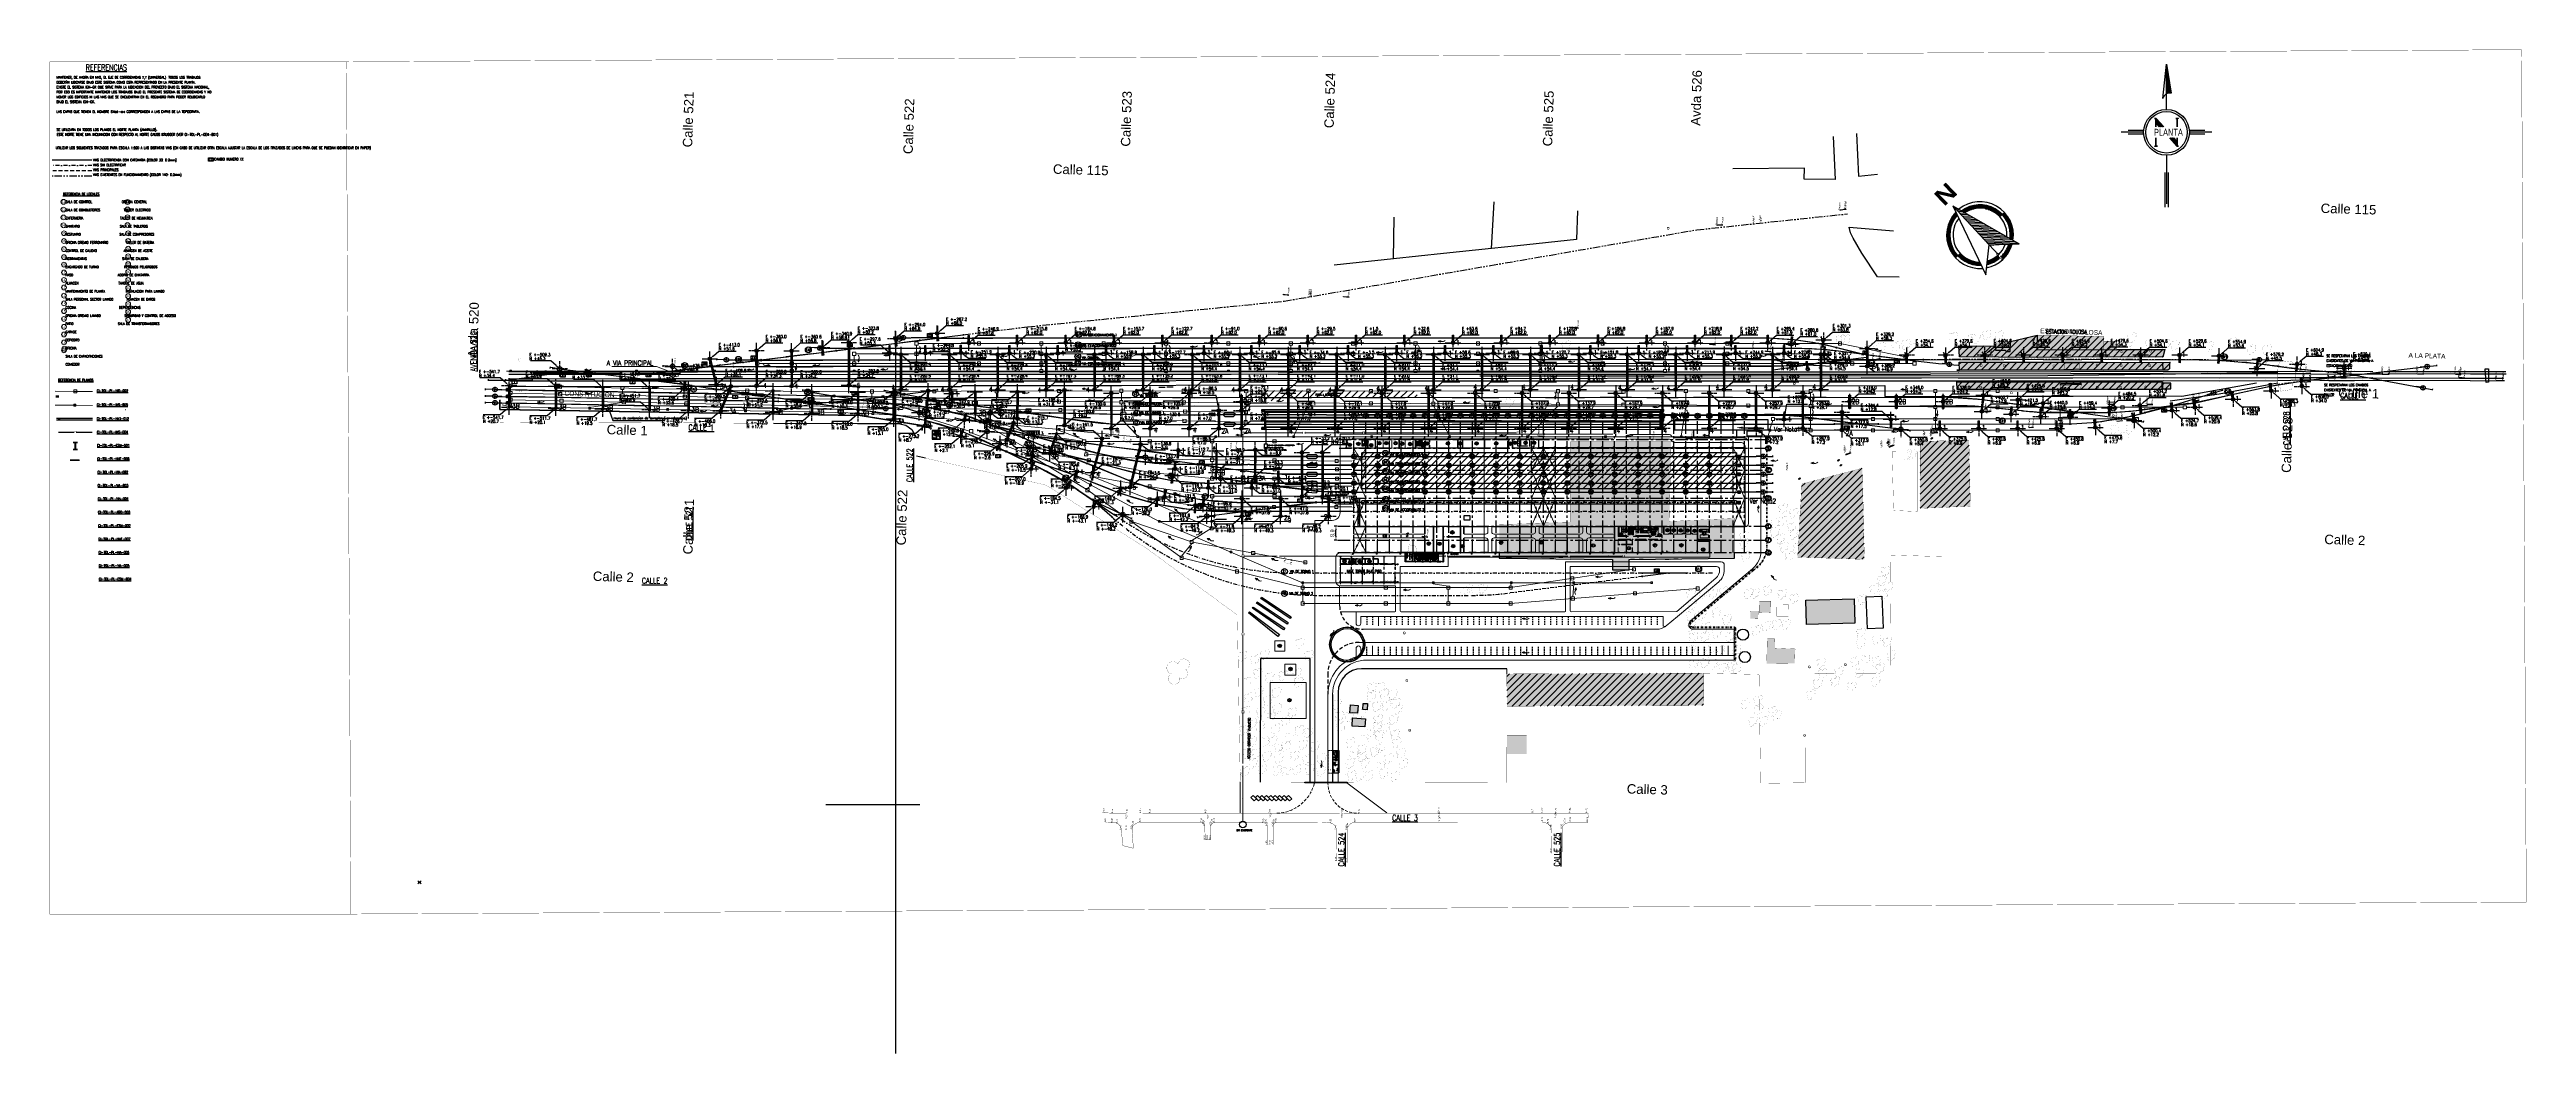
# Model space of a CAD drawing. Header units: millimetres. Extents: x -940 to 1351, y -586 to 711.
# Drawn here: x -237 to 1351, y -110 to 534 of the extents above; entities that cross this region are included whole.
import ezdxf
from ezdxf import colors
from ezdxf.entities.mleader import LeaderData, LeaderLine
from ezdxf.enums import TextEntityAlignment as Align
from ezdxf.math import Vec2, Vec3

# ---------------------------------------------------------------- set-up
doc = ezdxf.new("R2010")
doc.units = ezdxf.units.MM
doc.header["$PDMODE"] = 35
doc.header["$PDSIZE"] = 1
for name, pattern in [('CENTER', [50.8, 31.75, -6.35, 6.35, -6.35]), ('DASHDOT', [25.4, 12.7, -6.35, 0, -6.35]), ('DASHED2', [0.375, 0.25, -0.125]), ('HIDDEN', [9.525, 6.35, -3.175]), ('PHANTOM', [63.5, 31.75, -6.35, 6.35, -6.35, 6.35, -6.35]), ('PHANTOM2', [31.75, 15.875, -3.175, 3.175, -3.175, 3.175, -3.175]), ('TRAZO_Y_PUNTO2', [12.7, 6.35, -3.175, 0, -3.175]), ('TRAZOS', [0.75, 0.5, -0.25])]:
    doc.linetypes.add(name, pattern=pattern)
for name, color, linetype in [('00-FUNDACIONES', 3, 'Continuous'), ('00-perfiles', 3, 'Continuous'), ('_FO TESUR', 6, 'Continuous'), ('Aberturas', 35, 'Continuous'), ('Aisladores', 2, 'Continuous'), ('C_Aux', 2, 'Continuous'), ('camara de inspeccion', 4, 'Continuous'), ('camaras', 142, 'Continuous'), ('Cambios 1.8', 4, 'Continuous'), ('Catenaria', 2, 'Continuous'), ('CI- PARED EXISTENTE', 5, 'Continuous'), ('CI-Abertura', 1, 'Continuous'), ('CI-ALAMBRADO PROYECTO', 252, 'Continuous'), ('CI-Auxiliar1', 1, 'Continuous'), ('CI-Carpinteria Ventanas', 2, 'Continuous'), ('CI-Corte Mamposteria', 3, 'Continuous'), ('CI-Cotas Parciales', 2, 'Continuous'), ('CI-Encofrado-f', 2, 'Continuous'), ('CI-Encofrado-g', 4, 'Continuous'), ('CI-Encofrados', 2, 'Continuous'), ('CI-Equipamiento', 253, 'Continuous'), ('CI-Mampostería', 4, 'Continuous'), ('CI-mobiliario', 1, 'Continuous'), ('CI-Pavimentos', 4, 'Continuous'), ('CI-Proyecciones', 1, 'HIDDEN'), ('CI-REFERENCIA TOLOSA', 6, 'Continuous'), ('CI-Sanitarios', 1, 'Continuous'), ('cielorrasochapa', 2, 'Continuous'), ('Civ Auxiliar', 252, 'PHANTOM'), ('CLOACAL PRIMARIO', 6, 'Continuous'), ('cotas 26 dic 14', 90, 'Continuous'), ('CÁMARA-PPAL', 5, 'Continuous'), ('dato 26 dic 14', 141, 'Continuous'), ('EDIFICIOS_ANDENES', 42, 'Continuous'), ('ENad-AGUJAS', 22, 'Continuous'), ('ENad-ARBOLES', 84, 'Continuous'), ('ENad-camaras', 142, 'Continuous'), ('ENad-cambios', 15, 'Continuous'), ('ENad-dato 26 dic 14', 141, 'Continuous'), ('ENad-EDIFICIOS_ANDENES', 42, 'Continuous'), ('ENad-luminarias', 40, 'Continuous'), ('ENad-Muro y Alambres nuestro', 104, 'Continuous'), ('ENad-NORTE', 4, 'Continuous'), ('ENad-semaforo', 33, 'Continuous'), ('ENad-Vias principales', 2, 'Continuous'), ('ES-Perfiles', 4, 'Continuous'), ('ES-Perfiles-g', 4, 'Continuous'), ('GE- EDIFICIOS EXISTENTES', 252, 'Continuous'), ('GE-Background', 252, 'Continuous'), ('GE-Cotas', 1, 'Continuous'), ('GE-Ejes', 1, 'CENTER'), ('GE-Simbologia', 2, 'Continuous'), ('GE-Textos', 3, 'Continuous'), ('GE-Titulos', 4, 'Continuous'), ('INTOCABLE', 6, 'Continuous'), ('LIMITE PREDIO', 252, 'Continuous'), ('M-edif-proy', 1, 'Continuous'), ('M-proyEjePlaya', 132, 'Continuous'), ('ME- VIAS SIN CAT', 1, 'TRAZO_Y_PUNTO2'), ('ME-RIELES', 240, 'TRAZO_Y_PUNTO2'), ('ME-Vias con catenarias', 30, 'Continuous'), ('MURO DE CONTENCION', 2, 'Continuous'), ('Nombre de secciòn de emparrillado', 70, 'Continuous'), ('numero locales', 3, 'Continuous'), ('PAVIMENTO EXISTENTE', 252, 'Continuous'), ('PLATAFORMA LAVADOS', 1, 'Continuous'), ('RECTANGULO', 11, 'Continuous'), ('REJILLA', 1, 'Continuous'), ('RIELES', 252, 'Continuous'), ('S_EJES', 1, 'CENTER'), ('Scr Aguja', 1, 'Continuous'), ('Scr Corazon', 12, 'Continuous'), ('tijera 1 - 8', 4, 'Continuous'), ('Transformadores', 3, 'Continuous'), ('TUB', 3, 'Continuous'), ('UNIFILAR RIEL EXISTENTE', 140, 'PHANTOM2'), ('unifilar VIAS Ppales', 5, 'DASHED2'), ('Vias principales', 5, 'Continuous')]:
    doc.layers.add(name, color=color, linetype=linetype)
for name, color, linetype, lineweight in [('Catenaria textos', 253, 'Continuous', 15), ('CI-Circulación', 3, 'Continuous', 20), ('CI-DRENAJES ZONA VIAS', 5, 'Continuous', 9), ('CI-PLUVIALES', 3, 'Continuous', 9), ('Circulación', 253, 'Continuous', 20)]:
    doc.layers.add(name, color=color, linetype=linetype, lineweight=lineweight)
doc.styles.add('MOJON', font='TEB_____.PFB', dxfattribs={"width": 0.85, "height": 7.5})
doc.styles.add('Romans', font='romans.shx', dxfattribs={"width": 0.8})
doc.styles.add('Romans PF', font='romans.shx', dxfattribs={"width": 0.8})
doc.styles.get("Standard").update_dxf_attribs({"font": 'arial.ttf'})
doc.linetypes.add('LÍMITE1', pattern='A,0.25,-0.1,[133,ltypeshp.shx,S=0.1,R=0,X=-0.1,Y=0],-0.1,1', length=1.45)
doc.linetypes.add('ZIGZAG', pattern='A,0.00254,-5.08,[131,ltypeshp.shx,S=5.08,R=0,X=-5.08,Y=0],-10.16,[131,ltypeshp.shx,S=5.08,R=180,X=5.08,Y=0],-5.08', length=20.32254)
doc.dimstyles.new('COTAS GENERAL', dxfattribs={"dimscale": 0.1, "dimtxt": 2.5, "dimasz": 2.5, "dimexe": 1, "dimexo": 1, "dimgap": 1.25, "dimtad": 1, "dimzin": 1, "dimdsep": 46, "dimtxsty": 'Romans', "dimcen": 1, "dimclrd": 2, "dimclre": 1, "dimclrt": 3, "dimaunit": 1, "dimadec": 3, "dimazin": 0, "dimtfac": 1, "dimtix": 1, "dimtmove": 0, "dimatfit": 0, "dimfxl": 1.5, "dimtolj": 1, "dimarcsym": 0})
doc.dimstyles.new('ISO-25', dxfattribs={"dimtxt": 2.5, "dimasz": 2.5, "dimexe": 1.25, "dimexo": 0.625, "dimtad": 1, "dimtxsty": 'Standard', "dimcen": 2.5, "dimadec": 0, "dimazin": 0, "dimtfac": 1, "dimtmove": 0, "dimatfit": 3, "dimfxl": 1, "dimarcsym": 0})
pattern_1 = [(45, (-6414535.1787, -6135190.433), (-2.2450640303, 2.2450640302), [])]

# ---------------------------------------------------------------- blocks, each defined once
blk = doc.blocks.new('*U4')
at = {"color": 4}
for p, q in [((6411523.5, 6139171.5), (6411524, 6139171.1)), ((6411523.6, 6139170.2), (6411524.6, 6139169.2)), ((6411523.6, 6139168.9), (6411525.2, 6139167.3)), ((6411523.6, 6139167.5), (6411525.9, 6139165.4)), ((6411523.7, 6139166.2), (6411526.5, 6139163.4)), ((6411523.7, 6139164.9), (6411527.2, 6139161.5)), ((6411523.7, 6139163.5), (6411527.8, 6139159.6)), ((6411523.7, 6139162.2), (6411528.5, 6139157.7)), ((6411523.8, 6139160.9), (6411529.1, 6139155.7)), ((6411523.8, 6139159.5), (6411529.8, 6139153.8)), ((6411523.8, 6139158.2), (6411530.4, 6139151.9)), ((6411523.9, 6139156.8), (6411531.1, 6139150)), ((6411523.9, 6139155.5), (6411531.7, 6139148)), ((6411523.9, 6139154.2), (6411532.4, 6139146.1)), ((6411524, 6139152.8), (6411533, 6139144.2)), ((6411524, 6139151.5), (6411533.7, 6139142.2)), ((6411524, 6139150.2), (6411534.3, 6139140.3)), ((6411524, 6139148.8), (6411535, 6139138.4)), ((6411524.1, 6139147.5), (6411535.6, 6139136.5)), ((6411524.1, 6139146.2), (6411536.3, 6139134.5)), ((6411524.1, 6139144.8), (6411536.9, 6139132.6)), ((6411524.2, 6139143.5), (6411537.5, 6139130.7)), ((6411524.2, 6139142.1), (6411538.2, 6139128.8)), ((6411524.2, 6139140.8), (6411538.8, 6139126.8)), ((6411524.3, 6139139.5), (6411535, 6139129.2)), ((6411524.3, 6139138.1), (6411526.5, 6139136))]:
    blk.add_line(p, q, dxfattribs=at)
blk = doc.blocks.new('NORTE-flat-1')
at = {"color": 4}
for p, q in [((-14.1, 16.1), (-12.6, 14.7)), ((-13.9, 16.4), (-12.3, 14.9)), ((-13.6, 16.6), (-12, 15.2)), ((-13.3, 16.9), (-11.7, 15.4)), ((-13, 17.1), (-11.4, 15.6)), ((-12.7, 17.3), (-11.1, 15.8)), ((-12.3, 17.5), (-10.8, 16.1)), ((-12, 17.8), (-10.5, 16.3)), ((-11.7, 18), (-10.1, 16.5)), ((-11.4, 18.2), (-9.8, 16.7)), ((-11, 18.4), (-9.5, 16.9)), ((-10.7, 18.6), (-9.1, 17.1)), ((-10.4, 18.8), (-8.8, 17.3)), ((-10, 19), (-8.4, 17.4)), ((-9.7, 19.2), (-8, 17.6)), ((-9.3, 19.3), (-7.7, 17.8)), ((-8.9, 19.5), (-7.3, 17.9)), ((-8.6, 19.7), (-6.9, 18.1)), ((-8.2, 19.8), (-6.5, 18.2)), ((-7.8, 20), (-6.1, 18.4)), ((-7.4, 20.1), (-5.7, 18.5)), ((-7, 20.3), (-5.3, 18.6)), ((-6.6, 20.4), (-4.9, 18.7)), ((-6.2, 20.5), (-4.4, 18.8)), ((-5.8, 20.7), (-4, 18.9)), ((-5.3, 20.8), (-3.5, 19)), ((-4.9, 20.9), (-3.1, 19.1)), ((-4.5, 21), (-2.6, 19.2)), ((-4, 21.1), (-2.4, 19.5)), ((-3.5, 21.2), (-2.2, 19.9)), ((-3.1, 21.2), (-2.1, 20.3)), ((-2.6, 21.3), (-2, 20.7)), ((-2.1, 21.3), (-1.9, 21.1)), ((1.7, 19.3), (4.4, 16.7)), ((1.8, 18.7), (3.7, 16.9)), ((2.1, 17.9), (3, 17)), ((2.3, 19.2), (5.2, 16.5)), ((2.3, 17.1), (2.3, 17.1)), ((2.9, 19.1), (6, 16.2)), ((3.6, 19), (7, 15.8)), ((4.3, 18.9), (8.1, 15.2)), ((5.1, 18.7), (9.6, 14.4)), ((5.8, 18.5), (18.2, 6.7)), ((6.7, 18.2), (17.8, 7.5)), ((7.6, 17.8), (17.4, 8.4)), ((8.7, 17.3), (16.9, 9.5)), ((10, 16.6), (16.1, 10.7)), ((-21.4, 1.6), (-19.4, -0.3)), ((-21.4, 1.1), (-19.8, -0.4)), ((-21.4, 0.6), (-20.3, -0.5)), ((-21.4, 0.1), (-20.9, -0.5)), ((-21.3, 2.6), (-19.3, 0.7)), ((-21.3, 2.1), (-19.4, 0.2)), ((-21.2, 3.5), (-19.3, 1.7)), ((-21.2, 3), (-19.3, 1.2)), ((-21.1, 3.9), (-19.2, 2.2)), ((-21, 4.4), (-19.2, 2.6)), ((-20.9, 4.8), (-19.1, 3.1)), ((-20.8, 5.2), (-19, 3.5)), ((-20.7, 5.6), (-18.9, 4)), ((-20.6, 6.1), (-18.8, 4.4)), ((-20.5, 6.5), (-18.7, 4.8)), ((-20.3, 6.9), (-18.6, 5.2)), ((-20.2, 7.3), (-18.5, 5.7)), ((-20, 7.6), (-18.4, 6.1)), ((-19.9, 8), (-18.3, 6.4)), ((-19.7, 8.4), (-18.1, 6.8)), ((-19.6, 8.8), (-18, 7.2)), ((-19.4, 9.1), (-17.8, 7.6)), ((-19.2, 9.5), (-17.6, 8)), ((-19.1, 9.8), (-17.5, 8.3)), ((-18.9, 10.2), (-17.3, 8.7)), ((-18.7, 10.5), (-17.1, 9)), ((-18.5, 10.9), (-16.9, 9.4)), ((-18.3, 11.2), (-16.7, 9.7)), ((-18.1, 11.5), (-16.5, 10)), ((-17.9, 11.8), (-16.3, 10.4)), ((-17.7, 12.2), (-16.1, 10.7)), ((-17.4, 12.5), (-15.9, 11)), ((-17.2, 12.8), (-15.7, 11.3)), ((-17, 13.1), (-15.5, 11.6)), ((-16.8, 13.4), (-15.2, 11.9)), ((-16.5, 13.7), (-15, 12.2)), ((-16.3, 14), (-14.8, 12.5)), ((-16, 14.3), (-14.5, 12.8)), ((-15.8, 14.5), (-14.3, 13.1)), ((-15.5, 14.8), (-14, 13.4)), ((-15.2, 15.1), (-13.7, 13.6)), ((-15, 15.3), (-13.5, 13.9)), ((-14.7, 15.6), (-13.2, 14.2)), ((-14.4, 15.9), (-12.9, 14.4)), ((11.9, 15.2), (14.7, 12.6)), ((13.9, 10.2), (18.4, 5.9)), ((14.9, 8.8), (18.7, 5.2)), ((15.5, 7.7), (18.8, 4.5)), ((15.9, 6.8), (19, 3.8)), ((16.2, 5.9), (19.1, 3.2)), ((16.5, 5.1), (19.2, 2.6)), ((16.7, 4.4), (19.3, 2)), ((16.9, 3.7), (19.3, 1.4)), ((17, 3.1), (19.3, 0.8)), ((17.1, 2.5), (19.2, 0.4)), ((17.2, 1.9), (18.7, 0.4)), ((17.2, 1.3), (18.2, 0.4)), ((17.2, 0.7), (17.6, 0.4)), ((19.4, 0.3), (21.4, -1.6)), ((19.8, 0.4), (21.4, -1.1)), ((20.3, 0.5), (21.4, -0.6)), ((20.8, 0.5), (21.4, -0.1)), ((21.4, 0.5), (21.4, 0.4)), ((-19.3, -0.4), (-17.1, -2.5)), ((-19.3, -0.9), (-17, -3.1)), ((-19.3, -1.4), (-16.8, -3.8)), ((-19.3, -2), (-16.7, -4.5)), ((-19.2, -2.6), (-16.5, -5.2)), ((-19.1, -3.2), (-16.2, -6)), ((-19, -3.8), (-15.9, -6.8)), ((-18.8, -4.5), (-15.4, -7.8)), ((-18.7, -0.4), (-17.2, -1.9)), ((-18.6, -5.2), (-14.8, -8.9)), ((-18.4, -5.9), (-13.8, -10.3)), ((-18.2, -0.4), (-17.2, -1.3)), ((-18.2, -6.7), (-11.7, -12.9)), ((-17.8, -7.6), (-11.8, -13.3)), ((-17.7, -0.4), (-17.2, -0.8)), ((-17.4, -8.5), (-11.9, -13.7)), ((-16.8, -9.5), (-12, -14.2)), ((-16, -10.8), (-12.1, -14.6)), ((-14.5, -12.9), (-12.3, -15)), ((-7.6, -15.8), (-4.4, -18.9)), ((-7.1, -15.8), (-3.7, -19)), ((12.9, -14.5), (14.4, -15.9)), ((13.2, -14.2), (14.7, -15.6)), ((13.2, -15.2), (14.1, -16.1)), ((13.4, -13.9), (15, -15.4)), ((13.7, -13.7), (15.2, -15.1)), ((14, -13.4), (15.5, -14.8)), ((14.2, -13.1), (15.8, -14.6)), ((14.5, -12.8), (16, -14.3)), ((14.7, -12.5), (16.3, -14)), ((15, -12.3), (16.5, -13.7)), ((15.2, -12), (16.7, -13.4)), ((15.5, -11.7), (17, -13.1)), ((15.7, -11.4), (17.2, -12.8)), ((15.9, -11), (17.4, -12.5)), ((16.1, -10.7), (17.6, -12.2)), ((16.3, -10.4), (17.9, -11.9)), ((16.5, -10.1), (18.1, -11.5)), ((16.7, -9.7), (18.3, -11.2)), ((16.9, -9.4), (18.5, -10.9)), ((17.1, -9.1), (18.7, -10.6)), ((17.3, -8.7), (18.9, -10.2)), ((17.5, -8.3), (19, -9.9)), ((17.6, -8), (19.2, -9.5)), ((17.8, -7.6), (19.4, -9.2)), ((17.9, -7.2), (19.6, -8.8)), ((18.1, -6.9), (19.7, -8.4)), ((18.2, -6.5), (19.9, -8)), ((18.4, -6.1), (20, -7.7)), ((18.5, -5.7), (20.2, -7.3)), ((18.6, -5.3), (20.3, -6.9)), ((18.7, -4.9), (20.4, -6.5)), ((18.8, -4.4), (20.6, -6.1)), ((18.9, -4), (20.7, -5.7)), ((19, -3.6), (20.8, -5.3)), ((19.1, -3.1), (20.9, -4.8)), ((19.2, -2.2), (21.1, -4)), ((19.2, -2.7), (21, -4.4)), ((19.3, -0.7), (21.3, -2.6)), ((19.3, -1.2), (21.2, -3.1)), ((19.3, -1.7), (21.2, -3.5)), ((19.4, -0.2), (21.3, -2.1)), ((-9, -17), (-8.8, -17.3)), ((-8.7, -16.8), (-7.7, -17.8)), ((-8.4, -16.5), (-6.8, -18.1)), ((-8.2, -16.3), (-5.9, -18.4)), ((-7.9, -16), (-5.1, -18.7)), ((-6.1, -16.1), (-3, -19.1)), ((-5.2, -16.4), (-2.4, -19.2)), ((-4.5, -16.7), (-1.7, -19.3)), ((-3.7, -16.9), (-1.1, -19.3)), ((-3, -17), (-0.6, -19.3)), ((-2.4, -17.1), (-0.3, -19.1)), ((-1.7, -17.2), (-0.3, -18.5)), ((-1.1, -17.2), (-0.4, -17.9)), ((-0.6, -17.3), (-0.4, -17.5)), ((0.5, -21.4), (0.5, -21.4)), ((0.8, -21.2), (1.1, -21.4)), ((1, -20.3), (2.1, -21.3)), ((1.1, -21), (1.6, -21.4)), ((1.2, -20), (2.6, -21.3)), ((1.6, -19.3), (3.5, -21.2)), ((2.1, -19.2), (4, -21.1)), ((2.5, -19.2), (4.4, -21)), ((3, -19.1), (4.9, -20.9)), ((3.5, -19), (5.3, -20.8)), ((3.9, -19), (5.7, -20.7)), ((4.4, -18.9), (6.2, -20.5)), ((4.8, -18.7), (6.6, -20.4)), ((5.2, -18.6), (7, -20.3)), ((5.7, -18.5), (7.4, -20.1)), ((6.1, -18.4), (7.8, -20)), ((6.5, -18.2), (8.1, -19.8)), ((6.9, -18.1), (8.5, -19.7)), ((7.3, -17.9), (8.9, -19.5)), ((7.6, -17.8), (9.3, -19.3)), ((8, -17.6), (9.6, -19.2)), ((8.4, -17.4), (10, -19)), ((8.7, -17.3), (10.3, -18.8)), ((9.1, -17.1), (10.7, -18.6)), ((9.4, -16.9), (11, -18.4)), ((9.8, -16.7), (11.4, -18.2)), ((13.5, -16), (13.8, -16.4))]:
    blk.add_line(p, q, dxfattribs=at)
at = {"color": 2}
blk.add_line((-21.4, -0.4), (-21.4, -0.5), dxfattribs=at)
at = {"layer": 'ENad-NORTE', "color": 4}
for p, q in [((0.4, -17.3), (-0.6, 25.7)), ((-0.6, 25.7), (15.1, -20.9)), ((17.3, 0.4), (21.4, 0.5)), ((-21.4, -0.5), (-17.3, -0.4)), ((0.5, -21.4), (0.5, -21.2))]:
    blk.add_line(p, q, dxfattribs=at)
blk.add_lwpolyline([(-0.6, 25.7), (-14.1, -21.5), (0.2, -8.6), (15.1, -20.9)], dxfattribs=at)
for radius, start, end in [(21.4, 94.8875, 233.1034), (19.4, 97.2697, 230.7211), (17.3, 100.2927, 227.6982), (21.4, 309.4634, 87.6792), (19.4, 311.8456, 85.297), (17.3, 314.8686, 82.274), (17.3, 244.6232, 297.9435), (21.4, 239.8875, 302.6792), (19.4, 241.9802, 268.8221), (19.4, 272.9416, 300.5865)]:
    blk.add_arc((0, 0), radius, start, end, dxfattribs=at)
blk.add_blockref('*U4', (-6411524.1, -6139146.7), dxfattribs=at)
at = {"layer": 'ENad-NORTE', "style": 'MOJON', "width": 1.25}
blk.add_text('N', height=10.6, rotation=2.1855, dxfattribs=at).set_placement((-5.3, 28.7))
at = {"layer": 'ENad-NORTE', "color": 4, "style": 'MOJON', "width": 1.25}
blk.add_text('GJN', height=1.69, rotation=272.1855, dxfattribs=at).set_placement((-0.5, -15.7))
blk = doc.blocks.new('cambio-flat-1')
at = {"layer": 'ENad-cambios'}
h = blk.add_hatch(color=1, dxfattribs=at)
h.dxf.hatch_style = 1
h.set_gradient(color1=(255, 159, 127), color2=(255, 255, 0), tint=1)
h.paths.add_polyline_path([(6411372.9, 6139106.9), (6411372.9, 6139107.4), (6411374, 6139107.4), (6411374, 6139106.9)])
at = {"layer": 'ENad-cambios', "color": 1}
blk.add_lwpolyline([(6411372.9, 6139107.4), (6411374, 6139107.4), (6411374, 6139106.9), (6411372.9, 6139106.9)], close=True, dxfattribs=at)
at = {"layer": 'ENad-cambios', "const_width": 0.06}
blk.add_lwpolyline([(6411373.3, 6139107.1), (6411373.1, 6139107.8)], dxfattribs=at)
blk = doc.blocks.new('cambio-flat-2')
at = {"layer": 'ENad-cambios'}
h = blk.add_hatch(color=1, dxfattribs=at)
h.dxf.hatch_style = 1
h.set_gradient(color1=(255, 159, 127), color2=(255, 255, 0), tint=1)
h.paths.add_polyline_path([(6411372.9, 6139106.9), (6411372.9, 6139107.4), (6411374, 6139107.4), (6411374, 6139106.9)])
at = {"layer": 'ENad-cambios', "color": 1}
blk.add_lwpolyline([(6411372.9, 6139107.4), (6411374, 6139107.4), (6411374, 6139106.9), (6411372.9, 6139106.9)], close=True, dxfattribs=at)
at = {"layer": 'ENad-cambios', "const_width": 0.06}
blk.add_lwpolyline([(6411373.3, 6139107.1), (6411373.1, 6139107.8)], dxfattribs=at)
blk = doc.blocks.new('cambio-flat-3')
at = {"layer": 'ENad-cambios'}
h = blk.add_hatch(color=1, dxfattribs=at)
h.dxf.hatch_style = 1
h.set_gradient(color1=(255, 159, 127), color2=(255, 255, 0), tint=1)
h.paths.add_polyline_path([(6411372.9, 6139106.9), (6411372.9, 6139107.4), (6411374, 6139107.4), (6411374, 6139106.9)])
at = {"layer": 'ENad-cambios', "color": 1}
blk.add_lwpolyline([(6411372.9, 6139107.4), (6411374, 6139107.4), (6411374, 6139106.9), (6411372.9, 6139106.9)], close=True, dxfattribs=at)
at = {"layer": 'ENad-cambios', "const_width": 0.06}
blk.add_lwpolyline([(6411373.3, 6139107.1), (6411373.1, 6139107.8)], dxfattribs=at)
blk = doc.blocks.new('cambio-flat-4')
at = {"layer": 'ENad-cambios'}
h = blk.add_hatch(color=1, dxfattribs=at)
h.dxf.hatch_style = 1
h.set_gradient(color1=(255, 159, 127), color2=(255, 255, 0), tint=1)
h.paths.add_polyline_path([(6411372.9, 6139106.9), (6411372.9, 6139107.4), (6411374, 6139107.4), (6411374, 6139106.9)])
at = {"layer": 'ENad-cambios', "color": 1}
blk.add_lwpolyline([(6411372.9, 6139107.4), (6411374, 6139107.4), (6411374, 6139106.9), (6411372.9, 6139106.9)], close=True, dxfattribs=at)
at = {"layer": 'ENad-cambios', "const_width": 0.06}
blk.add_lwpolyline([(6411373.3, 6139107.1), (6411373.1, 6139107.8)], dxfattribs=at)
blk = doc.blocks.new('cambio-flat-5')
at = {"layer": 'ENad-cambios'}
h = blk.add_hatch(color=1, dxfattribs=at)
h.dxf.hatch_style = 1
h.set_gradient(color1=(255, 159, 127), color2=(255, 255, 0), tint=1)
h.paths.add_polyline_path([(6411372.9, 6139106.9), (6411372.9, 6139107.4), (6411374, 6139107.4), (6411374, 6139106.9)])
at = {"layer": 'ENad-cambios', "color": 1}
blk.add_lwpolyline([(6411372.9, 6139107.4), (6411374, 6139107.4), (6411374, 6139106.9), (6411372.9, 6139106.9)], close=True, dxfattribs=at)
at = {"layer": 'ENad-cambios', "const_width": 0.06}
blk.add_lwpolyline([(6411373.3, 6139107.1), (6411373.1, 6139107.8)], dxfattribs=at)
blk = doc.blocks.new('cambio-flat-6')
at = {"layer": 'ENad-cambios'}
h = blk.add_hatch(color=1, dxfattribs=at)
h.dxf.hatch_style = 1
h.set_gradient(color1=(255, 159, 127), color2=(255, 255, 0), tint=1)
h.paths.add_polyline_path([(6411372.9, 6139106.9), (6411372.9, 6139107.4), (6411374, 6139107.4), (6411374, 6139106.9)])
at = {"layer": 'ENad-cambios', "color": 1}
blk.add_lwpolyline([(6411372.9, 6139107.4), (6411374, 6139107.4), (6411374, 6139106.9), (6411372.9, 6139106.9)], close=True, dxfattribs=at)
at = {"layer": 'ENad-cambios', "const_width": 0.06}
blk.add_lwpolyline([(6411373.3, 6139107.1), (6411373.1, 6139107.8)], dxfattribs=at)
blk = doc.blocks.new('cambio-flat-7')
at = {"layer": 'ENad-cambios'}
h = blk.add_hatch(color=1, dxfattribs=at)
h.dxf.hatch_style = 1
h.set_gradient(color1=(255, 159, 127), color2=(255, 255, 0), tint=1)
h.paths.add_polyline_path([(6411372.9, 6139106.9), (6411372.9, 6139107.4), (6411374, 6139107.4), (6411374, 6139106.9)])
at = {"layer": 'ENad-cambios', "color": 1}
blk.add_lwpolyline([(6411372.9, 6139107.4), (6411374, 6139107.4), (6411374, 6139106.9), (6411372.9, 6139106.9)], close=True, dxfattribs=at)
at = {"layer": 'ENad-cambios', "const_width": 0.06}
blk.add_lwpolyline([(6411373.3, 6139107.1), (6411373.1, 6139107.8)], dxfattribs=at)
blk = doc.blocks.new('cambio-flat-8')
at = {"layer": 'ENad-cambios'}
h = blk.add_hatch(color=1, dxfattribs=at)
h.dxf.hatch_style = 1
h.set_gradient(color1=(255, 159, 127), color2=(255, 255, 0), tint=1)
h.paths.add_polyline_path([(6411372.9, 6139106.9), (6411372.9, 6139107.4), (6411374, 6139107.4), (6411374, 6139106.9)])
at = {"layer": 'ENad-cambios', "color": 1}
blk.add_lwpolyline([(6411372.9, 6139107.4), (6411374, 6139107.4), (6411374, 6139106.9), (6411372.9, 6139106.9)], close=True, dxfattribs=at)
at = {"layer": 'ENad-cambios', "const_width": 0.06}
blk.add_lwpolyline([(6411373.3, 6139107.1), (6411373.1, 6139107.8)], dxfattribs=at)
blk = doc.blocks.new('cambio-flat-9')
at = {"layer": 'ENad-cambios'}
h = blk.add_hatch(color=1, dxfattribs=at)
h.dxf.hatch_style = 1
h.set_gradient(color1=(255, 159, 127), color2=(255, 255, 0), tint=1)
h.paths.add_polyline_path([(6411372.9, 6139106.9), (6411372.9, 6139107.4), (6411374, 6139107.4), (6411374, 6139106.9)])
at = {"layer": 'ENad-cambios', "color": 1}
blk.add_lwpolyline([(6411372.9, 6139107.4), (6411374, 6139107.4), (6411374, 6139106.9), (6411372.9, 6139106.9)], close=True, dxfattribs=at)
at = {"layer": 'ENad-cambios', "const_width": 0.06}
blk.add_lwpolyline([(6411373.3, 6139107.1), (6411373.1, 6139107.8)], dxfattribs=at)
blk = doc.blocks.new('cambio-flat-10')
at = {"layer": 'ENad-cambios'}
h = blk.add_hatch(color=1, dxfattribs=at)
h.dxf.hatch_style = 1
h.set_gradient(color1=(255, 159, 127), color2=(255, 255, 0), tint=1)
h.paths.add_polyline_path([(6411372.9, 6139106.9), (6411372.9, 6139107.4), (6411374, 6139107.4), (6411374, 6139106.9)])
at = {"layer": 'ENad-cambios', "color": 1}
blk.add_lwpolyline([(6411372.9, 6139107.4), (6411374, 6139107.4), (6411374, 6139106.9), (6411372.9, 6139106.9)], close=True, dxfattribs=at)
at = {"layer": 'ENad-cambios', "const_width": 0.06}
blk.add_lwpolyline([(6411373.3, 6139107.1), (6411373.1, 6139107.8)], dxfattribs=at)
blk = doc.blocks.new('cambio-flat-11')
at = {"layer": 'ENad-cambios'}
h = blk.add_hatch(color=1, dxfattribs=at)
h.dxf.hatch_style = 1
h.set_gradient(color1=(255, 159, 127), color2=(255, 255, 0), tint=1)
h.paths.add_polyline_path([(6411372.9, 6139106.9), (6411372.9, 6139107.4), (6411374, 6139107.4), (6411374, 6139106.9)])
at = {"layer": 'ENad-cambios', "color": 1}
blk.add_lwpolyline([(6411372.9, 6139107.4), (6411374, 6139107.4), (6411374, 6139106.9), (6411372.9, 6139106.9)], close=True, dxfattribs=at)
at = {"layer": 'ENad-cambios', "const_width": 0.06}
blk.add_lwpolyline([(6411373.3, 6139107.1), (6411373.1, 6139107.8)], dxfattribs=at)
blk = doc.blocks.new('cambio-flat-12')
at = {"layer": 'ENad-cambios'}
h = blk.add_hatch(color=1, dxfattribs=at)
h.dxf.hatch_style = 1
h.set_gradient(color1=(255, 159, 127), color2=(255, 255, 0), tint=1)
h.paths.add_polyline_path([(6411372.9, 6139106.9), (6411372.9, 6139107.4), (6411374, 6139107.4), (6411374, 6139106.9)])
at = {"layer": 'ENad-cambios', "color": 1}
blk.add_lwpolyline([(6411372.9, 6139107.4), (6411374, 6139107.4), (6411374, 6139106.9), (6411372.9, 6139106.9)], close=True, dxfattribs=at)
at = {"layer": 'ENad-cambios', "const_width": 0.06}
blk.add_lwpolyline([(6411373.3, 6139107.1), (6411373.1, 6139107.8)], dxfattribs=at)
blk = doc.blocks.new('lumi-flat-1')
at = {"layer": 'ENad-luminarias', "const_width": 0.276}
blk.add_lwpolyline([(6334941.9, 6076443.9, 1), (6334943.3, 6076443.9, 1)], format="xyb", close=True, dxfattribs=at)
at = {"layer": 'ENad-luminarias'}
blk.add_text('L', height=0.9, dxfattribs=at).set_placement((6334942.3, 6076443.4))
blk = doc.blocks.new('lumi-flat-2')
at = {"layer": 'ENad-luminarias', "const_width": 0.276}
blk.add_lwpolyline([(6334941.9, 6076443.9, 1), (6334943.3, 6076443.9, 1)], format="xyb", close=True, dxfattribs=at)
at = {"layer": 'ENad-luminarias'}
blk.add_text('L', height=0.9, dxfattribs=at).set_placement((6334942.3, 6076443.4))
blk = doc.blocks.new('lumi-flat-3')
at = {"layer": 'ENad-luminarias', "const_width": 0.276}
blk.add_lwpolyline([(6334941.9, 6076443.9, 1), (6334943.3, 6076443.9, 1)], format="xyb", close=True, dxfattribs=at)
at = {"layer": 'ENad-luminarias'}
blk.add_text('L', height=0.9, dxfattribs=at).set_placement((6334942.3, 6076443.4))
blk = doc.blocks.new('lumi-flat-4')
at = {"layer": 'ENad-luminarias', "const_width": 0.276}
blk.add_lwpolyline([(6334941.9, 6076443.9, 1), (6334943.3, 6076443.9, 1)], format="xyb", close=True, dxfattribs=at)
at = {"layer": 'ENad-luminarias'}
blk.add_text('L', height=0.9, dxfattribs=at).set_placement((6334942.3, 6076443.4))
blk = doc.blocks.new('lumi-flat-5')
at = {"layer": 'ENad-luminarias', "const_width": 0.276}
blk.add_lwpolyline([(6334941.9, 6076443.9, 1), (6334943.3, 6076443.9, 1)], format="xyb", close=True, dxfattribs=at)
at = {"layer": 'ENad-luminarias'}
blk.add_text('L', height=0.9, dxfattribs=at).set_placement((6334942.3, 6076443.4))
blk = doc.blocks.new('lumi-flat-6')
at = {"layer": 'ENad-luminarias', "const_width": 0.276}
blk.add_lwpolyline([(6334941.9, 6076443.9, 1), (6334943.3, 6076443.9, 1)], format="xyb", close=True, dxfattribs=at)
at = {"layer": 'ENad-luminarias'}
blk.add_text('L', height=0.9, dxfattribs=at).set_placement((6334942.3, 6076443.4))
blk = doc.blocks.new('lumi-flat-7')
at = {"layer": 'ENad-luminarias', "const_width": 0.276}
blk.add_lwpolyline([(6334941.9, 6076443.9, 1), (6334943.3, 6076443.9, 1)], format="xyb", close=True, dxfattribs=at)
at = {"layer": 'ENad-luminarias'}
blk.add_text('L', height=0.9, dxfattribs=at).set_placement((6334942.3, 6076443.4))
blk = doc.blocks.new('lumi-flat-8')
at = {"layer": 'ENad-luminarias', "const_width": 0.276}
blk.add_lwpolyline([(6334941.9, 6076443.9, 1), (6334943.3, 6076443.9, 1)], format="xyb", close=True, dxfattribs=at)
at = {"layer": 'ENad-luminarias'}
blk.add_text('L', height=0.9, dxfattribs=at).set_placement((6334942.3, 6076443.4))
blk = doc.blocks.new('lumi-flat-9')
at = {"layer": 'ENad-luminarias', "const_width": 0.276}
blk.add_lwpolyline([(6334941.9, 6076443.9, 1), (6334943.3, 6076443.9, 1)], format="xyb", close=True, dxfattribs=at)
at = {"layer": 'ENad-luminarias'}
blk.add_text('L', height=0.9, dxfattribs=at).set_placement((6334942.3, 6076443.4))
blk = doc.blocks.new('lumi-flat-10')
at = {"layer": 'ENad-luminarias', "const_width": 0.276}
blk.add_lwpolyline([(6334941.9, 6076443.9, 1), (6334943.3, 6076443.9, 1)], format="xyb", close=True, dxfattribs=at)
at = {"layer": 'ENad-luminarias'}
blk.add_text('L', height=0.9, dxfattribs=at).set_placement((6334942.3, 6076443.4))
blk = doc.blocks.new('lumi-flat-11')
at = {"layer": 'ENad-luminarias', "const_width": 0.276}
blk.add_lwpolyline([(6334941.9, 6076443.9, 1), (6334943.3, 6076443.9, 1)], format="xyb", close=True, dxfattribs=at)
at = {"layer": 'ENad-luminarias'}
blk.add_text('L', height=0.9, dxfattribs=at).set_placement((6334942.3, 6076443.4))
blk = doc.blocks.new('lumi-flat-12')
at = {"layer": 'ENad-luminarias', "const_width": 0.276}
blk.add_lwpolyline([(6334941.9, 6076443.9, 1), (6334943.3, 6076443.9, 1)], format="xyb", close=True, dxfattribs=at)
at = {"layer": 'ENad-luminarias'}
blk.add_text('L', height=0.9, dxfattribs=at).set_placement((6334942.3, 6076443.4))
blk = doc.blocks.new('lumi-flat-13')
at = {"layer": 'ENad-luminarias', "const_width": 0.276}
blk.add_lwpolyline([(6334941.9, 6076443.9, 1), (6334943.3, 6076443.9, 1)], format="xyb", close=True, dxfattribs=at)
at = {"layer": 'ENad-luminarias'}
blk.add_text('L', height=0.9, dxfattribs=at).set_placement((6334942.3, 6076443.4))
blk = doc.blocks.new('lumi-flat-14')
at = {"layer": 'ENad-luminarias', "const_width": 0.276}
blk.add_lwpolyline([(6334941.9, 6076443.9, 1), (6334943.3, 6076443.9, 1)], format="xyb", close=True, dxfattribs=at)
at = {"layer": 'ENad-luminarias'}
blk.add_text('L', height=0.9, dxfattribs=at).set_placement((6334942.3, 6076443.4))
blk = doc.blocks.new('lumi-flat-15')
at = {"layer": 'ENad-luminarias', "const_width": 0.276}
blk.add_lwpolyline([(6334941.9, 6076443.9, 1), (6334943.3, 6076443.9, 1)], format="xyb", close=True, dxfattribs=at)
at = {"layer": 'ENad-luminarias'}
blk.add_text('L', height=0.9, dxfattribs=at).set_placement((6334942.3, 6076443.4))
blk = doc.blocks.new('lumi-flat-16')
at = {"layer": 'ENad-luminarias', "const_width": 0.276}
blk.add_lwpolyline([(6334941.9, 6076443.9, 1), (6334943.3, 6076443.9, 1)], format="xyb", close=True, dxfattribs=at)
at = {"layer": 'ENad-luminarias'}
blk.add_text('L', height=0.9, dxfattribs=at).set_placement((6334942.3, 6076443.4))
blk = doc.blocks.new('lumi-flat-17')
at = {"layer": 'ENad-luminarias', "const_width": 0.276}
blk.add_lwpolyline([(6334941.9, 6076443.9, 1), (6334943.3, 6076443.9, 1)], format="xyb", close=True, dxfattribs=at)
at = {"layer": 'ENad-luminarias'}
blk.add_text('L', height=0.9, dxfattribs=at).set_placement((6334942.3, 6076443.4))
blk = doc.blocks.new('lumi-flat-18')
at = {"layer": 'ENad-luminarias', "const_width": 0.276}
blk.add_lwpolyline([(6334941.9, 6076443.9, 1), (6334943.3, 6076443.9, 1)], format="xyb", close=True, dxfattribs=at)
at = {"layer": 'ENad-luminarias'}
blk.add_text('L', height=0.9, dxfattribs=at).set_placement((6334942.3, 6076443.4))
blk = doc.blocks.new('lumi-flat-19')
at = {"layer": 'ENad-luminarias', "const_width": 0.276}
blk.add_lwpolyline([(6334941.9, 6076443.9, 1), (6334943.3, 6076443.9, 1)], format="xyb", close=True, dxfattribs=at)
at = {"layer": 'ENad-luminarias'}
blk.add_text('L', height=0.9, dxfattribs=at).set_placement((6334942.3, 6076443.4))
blk = doc.blocks.new('lumi-flat-20')
at = {"layer": 'ENad-luminarias', "const_width": 0.276}
blk.add_lwpolyline([(6334941.9, 6076443.9, 1), (6334943.3, 6076443.9, 1)], format="xyb", close=True, dxfattribs=at)
at = {"layer": 'ENad-luminarias'}
blk.add_text('L', height=0.9, dxfattribs=at).set_placement((6334942.3, 6076443.4))
blk = doc.blocks.new('lumi-flat-21')
at = {"layer": 'ENad-luminarias', "const_width": 0.276}
blk.add_lwpolyline([(6334941.9, 6076443.9, 1), (6334943.3, 6076443.9, 1)], format="xyb", close=True, dxfattribs=at)
at = {"layer": 'ENad-luminarias'}
blk.add_text('L', height=0.9, dxfattribs=at).set_placement((6334942.3, 6076443.4))
blk = doc.blocks.new('lumi-flat-22')
at = {"layer": 'ENad-luminarias', "const_width": 0.276}
blk.add_lwpolyline([(6334941.9, 6076443.9, 1), (6334943.3, 6076443.9, 1)], format="xyb", close=True, dxfattribs=at)
at = {"layer": 'ENad-luminarias'}
blk.add_text('L', height=0.9, dxfattribs=at).set_placement((6334942.3, 6076443.4))
blk = doc.blocks.new('lumi-flat-23')
at = {"layer": 'ENad-luminarias', "const_width": 0.276}
blk.add_lwpolyline([(6334941.9, 6076443.9, 1), (6334943.3, 6076443.9, 1)], format="xyb", close=True, dxfattribs=at)
at = {"layer": 'ENad-luminarias'}
blk.add_text('L', height=0.9, dxfattribs=at).set_placement((6334942.3, 6076443.4))
blk = doc.blocks.new('CB8der')
for p, q in [((0, 0), (-2.1, -16.9)), ((0.5, 11.2), (-0.5, 11.2)), ((0.5, 0), (-0.5, 0)), ((0, 11.2), (0, -17)), ((-2.6, -16.9), (-1.6, -17)), ((0.5, -17), (-0.5, -17))]:
    blk.add_line(p, q)
blk = doc.blocks.new('Paragolpe')
at = {"layer": 'M-edif-proy'}
for p, q in [((-0.8, 0), (0, 1.7)), ((-0.8, 1.7), (0.8, 1.7)), ((-0.8, 0), (-0.8, 1.7)), ((-0.8, 0), (0.8, 0)), ((0, 1.7), (0.8, 0)), ((0.8, 0), (0.8, 1.7))]:
    blk.add_line(p, q, dxfattribs=at)
blk = doc.blocks.new('cruce union doble')
at = {"layer": 'tijera 1 - 8'}
for p, q in [((6413336.6, 6135447), (6413336.6, 6135448)), ((6413353.6, 6135447.2), (6413336.6, 6135447.5)), ((6413336.8, 6135450.1), (6413336.7, 6135449.1)), ((6413364.7, 6135445.6), (6413336.8, 6135449.6)), ((6413342.5, 6135448.7), (6413370.5, 6135444.7)), ((6413353.6, 6135446.7), (6413346.6, 6135446.8)), ((6413353.7, 6135447.6), (6413346.8, 6135448.6)), ((6413353.6, 6135447.2), (6413370.7, 6135446.8)), ((6413353.6, 6135446.7), (6413360.5, 6135445.7)), ((6413353.7, 6135447.6), (6413360.7, 6135447.5)), ((6413370.4, 6135444.2), (6413370.6, 6135445.2)), ((6413370.7, 6135447.3), (6413370.7, 6135446.3))]:
    blk.add_line(p, q, dxfattribs=at)
blk = doc.blocks.new('CbInglesDer')
for p, q in [((-0.5, 17), (0.5, 17)), ((0, -11.2), (0, 17)), ((0, 0), (2.1, 16.9)), ((2.6, 16.9), (1.6, 17)), ((0, 0), (-2.1, -16.9)), ((0.5, 0), (-0.5, 0)), ((-0.5, 0), (0.5, 0)), ((0, 11.2), (0, -17)), ((-2.6, -16.9), (-1.6, -17)), ((0.5, -17), (-0.5, -17))]:
    blk.add_line(p, q)
blk = doc.blocks.new('p165')
at = {"layer": 'ES-Perfiles', "linetype": 'Continuous', "ltscale": 2}
for p, q in [((68067, 49178), (68880, 49178)), ((68067, 49013), (68880, 49013))]:
    blk.add_line(p, q, dxfattribs=at)
at = {"layer": 'ES-Perfiles-g'}
for p, q in [((68067, 49013), (68067, 49178)), ((68880, 49013), (68880, 49178))]:
    blk.add_line(p, q, dxfattribs=at)
blk = doc.blocks.new('v-1')
at = {"layer": 'CI-Carpinteria Ventanas', "lineweight": 5, "ltscale": 2}
for p, q in [((2, 0.2), (0, 0.2)), ((0, 0.2), (2, 0.2)), ((2, 0.1), (0, 0.1)), ((0, 0.1), (2, 0.1)), ((1, 0.2), (1, 0.1))]:
    blk.add_line(p, q, dxfattribs=at)
for points in [[(0, 0.1), (0, 0.1), (0, 0.2), (0, 0.2), (0, 0.2), (0, 0.2), (0, 0.2)], [(0, 0), (0, 0), (2, 0), (2, 0)], [(2, 0.1), (2, 0.1), (2, 0.2), (2, 0.2), (2, 0.2), (2, 0.2), (2, 0.2)]]:
    blk.add_lwpolyline(points, dxfattribs=at)
blk = doc.blocks.new('v-3')
at = {"layer": 'CI-Carpinteria Ventanas', "lineweight": 5, "ltscale": 2}
for p, q in [((2.8, 0.2), (0, 0.2)), ((0, 0.2), (2.8, 0.2)), ((2.8, 0.1), (0, 0.1)), ((0, 0.1), (2.8, 0.1)), ((1.4, 0.2), (1.4, 0.1))]:
    blk.add_line(p, q, dxfattribs=at)
for points in [[(0, 0.1), (0, 0.1), (0, 0.2), (0, 0.2), (0, 0.2), (0, 0.2), (0, 0.2)], [(0, 0), (0, 0), (2.8, 0), (2.8, 0)], [(2.8, 0.1), (2.8, 0.1), (2.8, 0.2), (2.8, 0.2), (2.8, 0.2), (2.8, 0.2), (2.8, 0.2)]]:
    blk.add_lwpolyline(points, dxfattribs=at)
blk = doc.blocks.new('v-2')
at = {"layer": 'CI-Carpinteria Ventanas', "lineweight": 5, "ltscale": 2}
for p, q in [((1.6, 0.2), (0, 0.2)), ((0, 0.2), (1.6, 0.2)), ((1.6, 0.1), (0, 0.1)), ((0, 0.1), (1.6, 0.1)), ((0.8, 0.2), (0.8, 0.1))]:
    blk.add_line(p, q, dxfattribs=at)
for points in [[(0, 0.1), (0, 0.1), (0, 0.2), (0, 0.2), (0, 0.2), (0, 0.2), (0, 0.2)], [(0, 0), (0, 0), (1.6, 0), (1.6, 0)], [(1.6, 0.1), (1.6, 0.1), (1.6, 0.2), (1.6, 0.2), (1.6, 0.2), (1.6, 0.2), (1.6, 0.2)]]:
    blk.add_lwpolyline(points, dxfattribs=at)
blk = doc.blocks.new('vias ident')
at = {"layer": 'GE-Textos', "color": 2}
blk.add_circle((6413556.1, 6135559.4), 1.83, dxfattribs=at)
at = {"layer": 'GE-Textos', "style": 'Romans', "width": 0.8}
blk.add_attdef('AC1', text='', height=1.56, dxfattribs=at).set_placement((6413556, 6135558.7), align=Align.CENTER)
blk = doc.blocks.new('numeros locales')
at = {"layer": 'numero locales', "color": 2}
blk.add_circle((0, 0), 1.1, dxfattribs=at)
at = {"layer": 'numero locales', "style": 'Romans', "width": 0.8}
blk.add_attdef('24', text='', height=1.1, dxfattribs=at).set_placement((0, -0.5), align=Align.CENTER)
blk = doc.blocks.new('CAMARA DRENAJE RANURADO')
at = {"layer": 'CI-DRENAJES ZONA VIAS', "ltscale": 2}
blk.add_lwpolyline([(0, -1), (2, -1), (2, 1), (0, 1)], close=True, dxfattribs=at)
blk = doc.blocks.new('CAMARA PL')
at = {"layer": 'CI-PLUVIALES', "ltscale": 2}
for points in [[(0, -0.6), (1.2, -0.6), (1.2, 0.6), (0, 0.6)], [(0.15, -0.45), (1.05, -0.45), (1.05, 0.45), (0.15, 0.45)]]:
    blk.add_lwpolyline(points, close=True, dxfattribs=at)
blk.add_lwpolyline([(0.35, 0.6), (0.85, 0.6)], dxfattribs=at)
blk = doc.blocks.new('*U84')
for p, q in [((-1.34, 12.12), (0, 24.35)), ((0, 24.35), (1.66, 13.95)), ((0, 8.18), (0, 24.35)), ((0.42, 13.88), (0.42, 21.75)), ((0.83, 13.97), (0.83, 19.15)), ((1.25, 13.99), (1.25, 16.55)), ((-8.18, 0), (-16.25, 0)), ((-8.15, 0.62), (-13.75, 0.62)), ((-3.66, 4.93), (-4.28, 4.93)), ((-4.28, 4.93), (-3.91, 4.81)), ((-3.91, 4.81), (-3.91, 2)), ((-3.78, 4.93), (-3.78, 2)), ((-3.66, 4.93), (-0.99, 2)), ((-3.66, 2), (-3.66, 4.93)), ((-3.66, 4.68), (-1.22, 2)), ((-3.66, 4.43), (-1.45, 2)), ((-3.66, 4.18), (-1.67, 2)), ((-3.66, 3.93), (-1.9, 2)), ((-3.66, 3.68), (-2.13, 2)), ((-3.66, 3.43), (-2.35, 2)), ((-3.66, 3.18), (-2.58, 2)), ((3.34, 4.93), (3.72, 4.81)), ((4.34, 4.93), (3.34, 4.93)), ((3.72, 4.93), (3.72, 2)), ((3.84, 4.93), (3.84, 2)), ((4.34, 4.93), (3.97, 4.81)), ((3.97, 2), (3.97, 4.93)), ((13.75, 0.62), (8.15, 0.62)), ((-8.15, -0.62), (-13.75, -0.62)), ((-4.28, -4.94), (-3.91, -4.82)), ((-4.28, -4.94), (-3.28, -4.94)), ((-3.91, -2), (-3.91, -4.94)), ((-3.78, -2), (-3.78, -4.94)), ((-3.66, -4.94), (-3.66, -2)), ((-3.28, -4.94), (-3.66, -4.82)), ((0, -8.18), (0, -25.58)), ((1.05, -2), (3.72, -4.94)), ((1.28, -2), (3.72, -4.69)), ((1.5, -2), (3.72, -4.44)), ((1.73, -2), (3.72, -4.19)), ((1.96, -2), (3.72, -3.94)), ((2.18, -2), (3.72, -3.69)), ((2.41, -2), (3.72, -3.44)), ((2.64, -2), (3.72, -3.19)), ((3.72, -2), (3.72, -4.94)), ((3.72, -4.94), (4.34, -4.94)), ((3.84, -2), (3.84, -4.94)), ((3.97, -4.82), (3.97, -2)), ((4.34, -4.94), (3.97, -4.82)), ((13.75, -0.62), (8.15, -0.62)), ((16.25, 0), (8.18, 0)), ((-0.62, -14.35), (-0.62, -26.83)), ((0.62, -14.35), (0.62, -26.83))]:
    blk.add_line(p, q)
for radius in [8.18, 7.43]:
    blk.add_circle((0, 0), radius)
blk.add_arc((1.18, 11.37), 2.63, 79.33845, 163.39061)
at = {"width": 0.750175}
blk.add_text('PLANTA', height=2.5, dxfattribs=at).set_placement((-4.49, -1.26), (5.86, -1.26), align=Align.FIT)
blk = doc.blocks.new('CAMB')
at = {"layer": 'GE-Simbologia'}
blk.add_lwpolyline([(6413053.1, 6135476.3), (6413056.1, 6135476.3), (6413056.1, 6135474.2), (6413053.1, 6135474.2)], close=True, dxfattribs=at)
at = {"layer": 'GE-Textos', "style": 'Romans', "width": 0.8}
blk.add_attdef('10', text='', height=1.6, dxfattribs=at).set_placement((6413054.6, 6135474.5), align=Align.CENTER)
blk = doc.blocks.new('tipo de vias')
at = {"layer": 'Nombre de secciòn de emparrillado', "color": 2}
blk.add_circle((-0.1, -0.6), 1.88, dxfattribs=at)
at = {"layer": 'Nombre de secciòn de emparrillado', "style": 'Romans', "width": 0.8}
blk.add_attdef('S10', text='', height=1.56, dxfattribs=at).set_placement((-0.1, -1.5), align=Align.CENTER)
blk = doc.blocks.new('v-4')
at = {"layer": 'CI-Carpinteria Ventanas', "lineweight": 5, "ltscale": 2}
for p, q in [((352.1, 52.8), (350.9, 52.8)), ((350.9, 52.8), (350.9, 52.8)), ((350.9, 52.7), (352.1, 52.7)), ((352.1, 52.7), (350.9, 52.7)), ((350.9, 52.7), (350.9, 52.7)), ((350.9, 52.7), (350.9, 52.6)), ((350.9, 52.6), (352.1, 52.6)), ((352.1, 52.6), (350.9, 52.6)), ((350.9, 52.6), (350.9, 52.6)), ((350.9, 52.6), (350.9, 52.6)), ((350.9, 52.6), (350.9, 52.6)), ((350.9, 52.6), (350.9, 52.6)), ((351.5, 52.6), (351.5, 52.7)), ((352.1, 52.8), (352.1, 52.8)), ((352.1, 52.7), (352.1, 52.7)), ((352.1, 52.7), (352.1, 52.6)), ((352.1, 52.6), (352.1, 52.6)), ((352.1, 52.6), (352.1, 52.6)), ((352.1, 52.6), (352.1, 52.6)), ((352.1, 52.6), (352.1, 52.6))]:
    blk.add_line(p, q, dxfattribs=at)
blk = doc.blocks.new('A$C5B8B52F2')
at = {"layer": 'ES-Perfiles-g'}
for p, q in [((5, 175), (-175, 175)), ((-175, 169), (-175, 175)), ((-5, 169), (-175, 169)), ((-5, 169), (-5, -169)), ((5, 175), (175, 175)), ((5, 169), (5, -169)), ((175, 169), (5, 169)), ((175, 175), (175, 169)), ((-5, -169), (-175, -169)), ((-175, -169), (-175, -175)), ((-175, -175), (-5, -175)), ((-5, -175), (5, -175)), ((175, -169), (5, -169)), ((5, -175), (175, -175)), ((175, -175), (175, -169))]:
    blk.add_line(p, q, dxfattribs=at)
blk = doc.blocks.new('PERFIL 350')
at = {"layer": 'ES-Perfiles-g', "lineweight": 5, "ltscale": 2, "xscale": 0.001, "yscale": 0.001, "zscale": 0.001}
blk.add_blockref('A$C5B8B52F2', (0, 0), dxfattribs=at)
blk = doc.blocks.new('1')
at = {"layer": 'CI-Encofrado-g', "ltscale": 2}
for p, q in [((-36008, 14315), (-36008, 17815)), ((-36008, 17815), (-32408, 17815)), ((-35708, 14565), (-35708, 17565)), ((-35708, 17565), (-32708, 17565)), ((-32708, 14565), (-32708, 17565)), ((-32408, 14315), (-32408, 17815)), ((-36008, 14315), (-32408, 14315)), ((-35708, 14565), (-32708, 14565))]:
    blk.add_line(p, q, dxfattribs=at)
at = {"layer": 'CI-Encofrados', "color": 1, "ltscale": 2}
for p, q in [((-34758, 12865), (-34758, 17565)), ((-34658, 12865), (-34658, 17565)), ((-33758, 12865), (-33758, 17565)), ((-33658, 12865), (-33658, 17565))]:
    blk.add_line(p, q, dxfattribs=at)
at = {"layer": 'Civ Auxiliar', "ltscale": 2}
for p, q in [((-34708, 12865), (-34708, 17565)), ((-33708, 12865), (-33708, 17565))]:
    blk.add_line(p, q, dxfattribs=at)
at = {"layer": 'Transformadores', "color": 1, "linetype": 'DASHED2', "ltscale": 25}
blk.add_lwpolyline([(-32958, 17315), (-32958, 14815), (-35458, 14815), (-35458, 17315)], close=True, dxfattribs=at)
blk = doc.blocks.new('*D104')
at = {"layer": '00-perfiles', "color": 0, "lineweight": -2, "transparency": 16777216}
for p, q in [((588.4, 228.3), (586.5, 228.3)), ((587.7, 221.9), (587.7, 225.8)), ((588.2, 219.4), (586.5, 219.4))]:
    blk.add_line(p, q, dxfattribs=at)
at = {"layer": '00-perfiles', "color": 0, "transparency": 16777216}
for points in [[(587.3, 225.8), (588.2, 225.8), (587.7, 228.3)], [(587.3, 221.9), (588.2, 221.9), (587.7, 219.4)]]:
    blk.add_solid(points, dxfattribs=at)
at = {"layer": 'Defpoints', "color": 0, "transparency": 16777216}
for p in [(587.7, 228.3), (589, 228.3), (588.8, 219.4)]:
    blk.add_point(p, dxfattribs=at)
at = {"layer": '00-perfiles', "color": 0, "transparency": 16777216, "insert": (585.6, 223.8), "char_height": 2.5, "attachment_point": 5, "rotation": 90}
blk.add_mtext('8,9', dxfattribs=at)
blk = doc.blocks.new('CI')
at = {"layer": 'camara de inspeccion', "ltscale": 2, "const_width": 0.06}
for points in [[(17942.3, 14562.4), (17942.3, 14561.6), (17943, 14561.6), (17943.8, 14561.6), (17943.8, 14562.4), (17943.8, 14563.1), (17943, 14563.1), (17942.3, 14563.1)], [(17942.3, 14551.6), (17942.3, 14550.9), (17943, 14550.9), (17943.8, 14550.9), (17943.8, 14551.6), (17943.8, 14552.4), (17943, 14552.4), (17942.3, 14552.4)], [(17942.5, 14562.4), (17942.5, 14561.8), (17943, 14561.8), (17943.6, 14561.8), (17943.6, 14562.4), (17943.6, 14562.9), (17943, 14562.9), (17942.5, 14562.9)], [(17942.5, 14551.6), (17942.5, 14551.1), (17943, 14551.1), (17943.6, 14551.1), (17943.6, 14551.6), (17943.6, 14552.2), (17943, 14552.2), (17942.5, 14552.2)], [(17981.4, 14562.5), (17981.4, 14561.7), (17982.1, 14561.7), (17982.9, 14561.7), (17982.9, 14562.5), (17982.9, 14563.2), (17982.1, 14563.2), (17981.4, 14563.2)], [(17981.6, 14562.5), (17981.6, 14561.9), (17982.1, 14561.9), (17982.7, 14561.9), (17982.7, 14562.5), (17982.7, 14563), (17982.1, 14563), (17981.6, 14563)], [(18019.7, 14562.4), (18019.7, 14561.6), (18020.4, 14561.6), (18021.2, 14561.6), (18021.2, 14562.4), (18021.2, 14563.1), (18020.4, 14563.1), (18019.7, 14563.1)], [(18019.9, 14562.4), (18019.9, 14561.8), (18020.4, 14561.8), (18021, 14561.8), (18021, 14562.4), (18021, 14562.9), (18020.4, 14562.9), (18019.9, 14562.9)], [(18060.6, 14562.4), (18060.6, 14561.7), (18061.3, 14561.7), (18062.1, 14561.7), (18062.1, 14562.4), (18062.1, 14563.2), (18061.3, 14563.2), (18060.6, 14563.2)], [(18060.8, 14562.4), (18060.8, 14561.9), (18061.3, 14561.9), (18061.9, 14561.9), (18061.9, 14562.4), (18061.9, 14563), (18061.3, 14563), (18060.8, 14563)], [(18118.5, 14562.4), (18118.5, 14561.6), (18119.2, 14561.6), (18120, 14561.6), (18120, 14562.4), (18120, 14563.1), (18119.2, 14563.1), (18118.5, 14563.1)], [(18118.7, 14562.4), (18118.7, 14561.8), (18119.2, 14561.8), (18119.8, 14561.8), (18119.8, 14562.4), (18119.8, 14562.9), (18119.2, 14562.9), (18118.7, 14562.9)], [(17942.3, 14510.8), (17942.3, 14510), (17943, 14510), (17943.8, 14510), (17943.8, 14510.8), (17943.8, 14511.5), (17943, 14511.5), (17942.3, 14511.5)], [(17942.5, 14510.8), (17942.5, 14510.2), (17943, 14510.2), (17943.6, 14510.2), (17943.6, 14510.8), (17943.6, 14511.3), (17943, 14511.3), (17942.5, 14511.3)], [(17942.3, 14483.5), (17942.3, 14482.8), (17943, 14482.8), (17943.8, 14482.8), (17943.8, 14483.5), (17943.8, 14484.3), (17943, 14484.3), (17942.3, 14484.3)], [(17942.5, 14483.5), (17942.5, 14483), (17943, 14483), (17943.6, 14483), (17943.6, 14483.5), (17943.6, 14484.1), (17943, 14484.1), (17942.5, 14484.1)], [(17964.9, 14483.5), (17964.9, 14482.7), (17965.7, 14482.7), (17966.4, 14482.7), (17966.4, 14483.5), (17966.4, 14484.2), (17965.7, 14484.2), (17964.9, 14484.2)], [(17965.1, 14483.5), (17965.1, 14482.9), (17965.7, 14482.9), (17966.2, 14482.9), (17966.2, 14483.5), (17966.2, 14484), (17965.7, 14484), (17965.1, 14484)], [(18012.1, 14483.5), (18012.1, 14482.8), (18012.9, 14482.8), (18013.6, 14482.8), (18013.6, 14483.5), (18013.6, 14484.3), (18012.9, 14484.3), (18012.1, 14484.3)], [(18012.3, 14483.5), (18012.3, 14483), (18012.9, 14483), (18013.4, 14483), (18013.4, 14483.5), (18013.4, 14484.1), (18012.9, 14484.1), (18012.3, 14484.1)], [(18072.7, 14483.5), (18072.7, 14482.7), (18073.4, 14482.7), (18074.2, 14482.7), (18074.2, 14483.5), (18074.2, 14484.2), (18073.4, 14484.2), (18072.7, 14484.2)], [(18072.9, 14483.5), (18072.9, 14482.9), (18073.4, 14482.9), (18074, 14482.9), (18074, 14483.5), (18074, 14484), (18073.4, 14484), (18072.9, 14484)], [(18101.5, 14483.5), (18101.5, 14482.7), (18102.2, 14482.7), (18103, 14482.7), (18103, 14483.5), (18103, 14484.2), (18102.2, 14484.2), (18101.5, 14484.2)], [(18101.7, 14483.5), (18101.7, 14482.9), (18102.2, 14482.9), (18102.8, 14482.9), (18102.8, 14483.5), (18102.8, 14484), (18102.2, 14484), (18101.7, 14484)], [(18151.5, 14483.5), (18151.5, 14482.7), (18152.2, 14482.7), (18153, 14482.7), (18153, 14483.5), (18153, 14484.2), (18152.2, 14484.2), (18151.5, 14484.2)], [(18151.7, 14483.5), (18151.7, 14482.9), (18152.2, 14482.9), (18152.8, 14482.9), (18152.8, 14483.5), (18152.8, 14484), (18152.2, 14484), (18151.7, 14484)], [(18186.2, 14483.5), (18186.2, 14482.7), (18186.9, 14482.7), (18187.7, 14482.7), (18187.7, 14483.5), (18187.7, 14484.2), (18186.9, 14484.2), (18186.2, 14484.2)], [(18186.4, 14483.5), (18186.4, 14482.9), (18186.9, 14482.9), (18187.5, 14482.9), (18187.5, 14483.5), (18187.5, 14484), (18186.9, 14484), (18186.4, 14484)], [(17942.3, 14433.5), (17942.3, 14432.7), (17943, 14432.7), (17943.8, 14432.7), (17943.8, 14433.5), (17943.8, 14434.2), (17943, 14434.2), (17942.3, 14434.2)], [(17942.5, 14433.5), (17942.5, 14432.9), (17943, 14432.9), (17943.6, 14432.9), (17943.6, 14433.5), (17943.6, 14434), (17943, 14434), (17942.5, 14434)], [(17942.3, 14383.5), (17942.3, 14382.8), (17943, 14382.8), (17943.8, 14382.8), (17943.8, 14383.5), (17943.8, 14384.3), (17943, 14384.3), (17942.3, 14384.3)], [(17942.5, 14383.5), (17942.5, 14383), (17943, 14383), (17943.6, 14383), (17943.6, 14383.5), (17943.6, 14384.1), (17943, 14384.1), (17942.5, 14384.1)], [(17942.2, 14349.8), (17942.2, 14349.1), (17943, 14349.1), (17943.7, 14349.1), (17943.7, 14349.8), (17943.7, 14350.6), (17943, 14350.6), (17942.2, 14350.6)], [(17942.4, 14349.8), (17942.4, 14349.3), (17943, 14349.3), (17943.5, 14349.3), (17943.5, 14349.8), (17943.5, 14350.4), (17943, 14350.4), (17942.4, 14350.4)]]:
    blk.add_lwpolyline(points, close=True, dxfattribs=at)
blk = doc.blocks.new('flechas')
at = {"layer": 'CLOACAL PRIMARIO', "lineweight": 20, "ltscale": 2}
for points, const_width in [([(-17344.2, 3468.1), (-17346.8, 3466.9), (-17344.2, 3465.7), (-17344.2, 3468.1)], 0.06), ([(-17266, 3468.1), (-17268.6, 3466.9), (-17266, 3465.7), (-17266, 3468.1)], 0.06), ([(-17176.9, 3468.1), (-17179.5, 3466.9), (-17176.9, 3465.7), (-17176.9, 3468.1)], 0.06), ([(-17076.9, 3468.1), (-17079.5, 3466.9), (-17076.9, 3465.7), (-17076.9, 3468.1)], 0.06), ([(-17384.6, 3454.5), (-17383.4, 3451.9), (-17382.2, 3454.5), (-17384.6, 3454.5)], 0.06), ([(-17384.6, 3404.5), (-17383.4, 3401.9), (-17382.2, 3404.5), (-17384.6, 3404.5)], 0.06), ([(-17384.5, 3336.4), (-17383.4, 3333.8), (-17382.2, 3336.4), (-17384.5, 3336.4)], 0.06), ([(-17360.7, 3310.3), (-17363.3, 3309.1), (-17360.7, 3308), (-17360.7, 3310.3)], 0.06), ([(-17288, 3310.3), (-17290.6, 3309.1), (-17288, 3307.9), (-17288, 3310.3)], 0.06), ([(-17180.3, 3310.3), (-17182.9, 3309.1), (-17180.3, 3307.9), (-17180.3, 3310.3)], 0.06), ([(-17093.7, 3310.3), (-17096.3, 3309.1), (-17093.7, 3307.9), (-17093.7, 3310.3)], 0.06), ([(-17014.9, 3310.3), (-17017.5, 3309.1), (-17014.9, 3307.9), (-17014.9, 3310.3)], 0.06), ([(-16914.9, 3310.3), (-16917.5, 3309.1), (-16914.9, 3307.9), (-16914.9, 3310.3)], 0.12), ([(-17384.5, 3259.1), (-17383.4, 3256.5), (-17382.2, 3259.1), (-17384.5, 3259.1)], 0.06), ([(-17384.5, 3159.1), (-17383.4, 3156.5), (-17382.2, 3159.1), (-17384.5, 3159.1)], 0.018), ([(-17384.5, 3069.8), (-17383.3, 3067.2), (-17382.1, 3069.8), (-17384.5, 3069.8)], 0.06), ([(-17384.5, 2999.1), (-17383.4, 2996.5), (-17382.2, 2999.1), (-17384.5, 2999.1)], 0.06)]:
    blk.add_lwpolyline(points, dxfattribs=dict(at, const_width=const_width))
blk = doc.blocks.new('A$C31C300FB')
at = {"layer": 'Catenaria', "ltscale": 4}
for p, q in [((0, 1.3), (1.3, 2.5)), ((0, 1.3), (1.3, 0)), ((8.1, 1.3), (6.8, 2.5)), ((8.1, 1.3), (6.8, 0))]:
    blk.add_line(p, q, dxfattribs=at)
for points in [[(1.3, 2.5), (6.8, 2.5)], [(1.3, 0), (6.8, 0)]]:
    blk.add_lwpolyline(points, dxfattribs=at)
blk = doc.blocks.new('A$C6901694C')
at = {"layer": 'Catenaria'}
for points in [[(2.2, 29.4), (0, 29.4, 1)], [(2.3, 1.1), (0, 1.1, 1)]]:
    blk.add_hatch(color=256, dxfattribs=at).paths.add_polyline_path(points)
for p, q in [((0.7, 28.3), (0.8, 2.2)), ((1.5, 28.3), (1.5, 2.2))]:
    blk.add_line(p, q, dxfattribs=at)
for points in [[(0.8, 6.8), (1.5, 7.6), (0.8, 8.3), (1.5, 9.1), (0.8, 9.8), (1.5, 10.6), (0.8, 11.3), (1.5, 12.1), (0.8, 12.8), (1.5, 13.6), (0.7, 14.3), (1.5, 15.1), (0.7, 15.8), (1.5, 16.6), (0.7, 17.3), (1.5, 18.1), (0.7, 18.8), (1.5, 19.6), (0.7, 20.3), (1.5, 21.1), (0.7, 21.8), (1.5, 22.6), (0.7, 23.3), (1.5, 24.1), (0.7, 24.8), (1.5, 25.6), (0.7, 26.3), (1.5, 27.1), (0.7, 27.8)], [(0.8, 6.8), (1.5, 6.1), (0.8, 5.3), (1.5, 4.6), (0.8, 3.8), (1.5, 3.1), (0.8, 2.7), (1.5, 2.2)]]:
    blk.add_lwpolyline(points, dxfattribs=at)
for centre in [(1.1, 29.4), (1.1, 1.1)]:
    blk.add_circle(centre, 1.11, dxfattribs=at)
blk = doc.blocks.new('A$C2B720CAE')
at = {"layer": 'Catenaria', "ltscale": 4}
for p, q in [((0, 1), (0, 0)), ((1, 1), (0, 1)), ((0, 1), (1, 0)), ((0, 0), (1, 0)), ((1, 0), (1, 1))]:
    blk.add_line(p, q, dxfattribs=at)
blk = doc.blocks.new('A$C0E88229D')
at = {"layer": 'Catenaria'}
blk.add_hatch(color=256, dxfattribs=at).paths.add_polyline_path([(2.2, 4.9), (0, 4.9, 1)])
at = {"color": 1}
for p, q in [((1, 2.1), (1.1, 2.1)), ((1, 1.7), (1.1, 1.7)), ((1.1, 2.1), (1.2, 2.1)), ((1.1, 1.7), (1.2, 1.7))]:
    blk.add_line(p, q, dxfattribs=at)
at = {"linetype": 'Continuous', "ltscale": 4}
blk.add_line((1.1, 0), (1.1, 3.2), dxfattribs=at)
at = {"layer": 'Catenaria'}
for p, q in [((0, 4.9), (2.2, 4.9)), ((0.7, 3.9), (0.7, 0)), ((1.5, 3.9), (1.5, 0))]:
    blk.add_line(p, q, dxfattribs=at)
at = {"layer": 'Catenaria', "linetype": 'Continuous', "ltscale": 4}
for p, q in [((1.5, 1.9), (0.7, 1.9)), ((1.5, 0), (0.7, 0))]:
    blk.add_line(p, q, dxfattribs=at)
at = {"layer": 'Catenaria'}
blk.add_circle((1.1, 4.9), 1.11, dxfattribs=at)
blk = doc.blocks.new('A$C03172A41')
at = {"layer": 'Catenaria'}
for points in [[(2.2, 12.6), (0, 12.6, 1)], [(2.2, 1.1), (0, 1.1, 1)]]:
    blk.add_hatch(color=256, dxfattribs=at).paths.add_polyline_path(points)
for p, q in [((0, 12.6), (2.2, 12.6)), ((0, 1.1), (2.2, 1.1)), ((0.7, 11.5), (0.7, 2.2)), ((1.5, 11.5), (1.5, 2.2))]:
    blk.add_line(p, q, dxfattribs=at)
blk.add_lwpolyline([(0.7, 2.4), (1.5, 3.2), (0.7, 3.9), (1.5, 4.7), (0.7, 5.4), (1.5, 6.2), (0.7, 6.9), (1.5, 7.7), (0.7, 8.4), (1.5, 9.2), (0.7, 9.9), (1.5, 10.7), (0.7, 11.4)], dxfattribs=at)
for centre in [(1.1, 12.6), (1.1, 1.1)]:
    blk.add_circle(centre, 1.11, dxfattribs=at)
blk = doc.blocks.new('A$C6F447D39')
at = {"linetype": 'Continuous', "ltscale": 4}
blk.add_line((0.5, 13.8), (0.5, 1), dxfattribs=at)
at = {"layer": 'Catenaria', "linetype": 'Continuous', "ltscale": 4}
for p, q in [((0, 14.8), (1, 14.8)), ((0, 13.8), (0, 14.8)), ((1, 13.8), (0, 13.8)), ((0, 1), (1, 1)), ((0, 0), (0, 1)), ((0, 1), (1, 0)), ((0.1, 13.8), (1, 14.8)), ((0.1, 13.8), (0.9, 13.8)), ((0.1, 1), (0.1, 1.1)), ((0.9, 1), (0.1, 1)), ((1, 14.8), (1, 13.8)), ((1, 1), (1, 0)), ((1, 0), (0, 0)), ((0.1, 0), (0.9, 0))]:
    blk.add_line(p, q, dxfattribs=at)
at = {"layer": 'Catenaria'}
for p, q in [((0.1, 13.8), (0.1, 1.1)), ((0.9, 13.8), (0.9, 1))]:
    blk.add_line(p, q, dxfattribs=at)
blk.add_lwpolyline([(0.9, 1), (0.1, 1.8), (0.9, 2.5), (0.1, 3.3), (0.9, 4), (0.1, 4.8), (0.9, 5.5), (0.1, 6.3), (0.9, 7), (0.1, 7.8), (0.9, 8.5), (0.1, 9.3), (0.9, 10), (0.1, 10.8), (0.9, 11.5), (0.1, 12.3), (0.9, 13), (0.1, 13.8)], dxfattribs=at)
blk = doc.blocks.new('A$C0E6C2C1E')
at = {"layer": 'Catenaria'}
for points in [[(2.2, 23.7), (0, 23.7, 1)], [(2.2, 1.1), (0, 1.1, 1)]]:
    blk.add_hatch(color=256, dxfattribs=at).paths.add_polyline_path(points)
at = {"linetype": 'Continuous', "ltscale": 4}
blk.add_line((1.5, 12.4), (0.7, 12.4), dxfattribs=at)
at = {"layer": 'Catenaria'}
for p, q in [((0.7, 22.6), (0.8, 2.2)), ((0.7, 22.6), (1.5, 22.6)), ((1.5, 22.6), (1.5, 2.2))]:
    blk.add_line(p, q, dxfattribs=at)
blk.add_lwpolyline([(1.1, 2.2), (0.8, 2.6), (1.5, 3.3), (0.8, 4.1), (1.5, 4.9), (0.8, 5.6), (1.5, 6.4), (0.8, 7.1), (1.5, 7.9), (0.7, 8.6), (1.5, 9.4), (0.7, 10.1), (1.5, 10.9), (0.7, 11.6), (1.5, 12.4), (0.7, 13.1), (1.5, 13.9), (0.7, 14.6), (1.5, 15.4), (0.7, 16.1), (1.5, 16.9), (0.7, 17.6), (1.5, 18.4), (0.7, 19.1), (1.5, 19.9), (0.7, 20.6), (1.5, 21.4), (0.7, 22.1)], dxfattribs=at)
for centre in [(1.1, 23.7), (1.1, 1.1)]:
    blk.add_circle(centre, 1.11, dxfattribs=at)
blk = doc.blocks.new('A$C401A678C')
at = {"layer": 'Catenaria'}
for points in [[(2.2, 28.6), (0, 28.6, 1)], [(2.2, 1.1), (0, 1.1, 1)]]:
    blk.add_hatch(color=256, dxfattribs=at).paths.add_polyline_path(points)
for p, q in [((0.7, 27.5), (0.8, 2.2)), ((0.7, 27.5), (1.5, 27.5)), ((1.5, 27.5), (1.5, 2.1))]:
    blk.add_line(p, q, dxfattribs=at)
for points in [[(0.8, 6), (1.5, 6.8), (0.8, 7.5), (1.5, 8.3), (0.8, 9), (1.5, 9.8), (0.8, 10.5), (1.5, 11.3), (0.8, 12), (1.5, 12.8), (0.8, 13.5), (1.5, 14.3), (0.8, 15), (1.5, 15.8), (0.7, 16.5), (1.5, 17.3), (0.7, 18), (1.5, 18.8), (0.7, 19.5), (1.5, 20.3), (0.7, 21), (1.5, 21.8), (0.7, 22.5), (1.5, 23.3), (0.7, 24), (1.5, 24.8), (0.7, 25.5), (1.5, 26.3), (0.7, 27)], [(0.8, 6), (1.5, 5.3), (0.8, 4.5), (1.5, 3.8), (0.8, 3), (1.1, 2.7)]]:
    blk.add_lwpolyline(points, dxfattribs=at)
for centre in [(1.1, 28.6), (1.1, 1.1)]:
    blk.add_circle(centre, 1.11, dxfattribs=at)
blk = doc.blocks.new('A$C78B27864')
at = {"color": 1}
blk.add_line((0.5, 0.6), (0.5, 0.4), dxfattribs=at)
at = {"color": 3, "linetype": 'Continuous', "ltscale": 4}
blk.add_line((5, 2.1), (5, -1.1), dxfattribs=at)
at = {"layer": 'Catenaria', "color": 3, "linetype": 'Continuous', "ltscale": 4}
for p, q in [((5, 0.6), (0.5, 0.6)), ((5, 0.4), (0.5, 0.4)), ((5, 0.5), (11, 0.5))]:
    blk.add_line(p, q, dxfattribs=at)
at = {"layer": 'Catenaria', "color": 4, "linetype": 'Continuous', "ltscale": 4}
blk.add_line((11, 1), (11, 0), dxfattribs=at)
at = {"layer": 'Catenaria', "color": 1, "linetype": 'Continuous', "ltscale": 4}
for radius in [1.46, 0.2]:
    blk.add_circle((5, 0.5), radius, dxfattribs=at)
blk = doc.blocks.new('A$C479D10DC')
at = {"layer": 'Catenaria'}
blk.add_hatch(color=256, dxfattribs=at).paths.add_polyline_path([(2.2, 4.3), (0, 4.3, 1)])
blk.add_line((0, 4.3), (2.2, 4.3), dxfattribs=at)
at = {"layer": 'Catenaria', "ltscale": 2}
for p, q in [((0.6, 5.3), (0.6, 8.5)), ((0.6, 0), (0.6, 4.3))]:
    blk.add_line(p, q, dxfattribs=at)
at = {"layer": 'Catenaria', "ltscale": 4}
for p, q in [((0.6, 8.5), (1.6, 8.5)), ((1.6, 0), (0.6, 0)), ((1.1, 8.5), (1.1, 0)), ((1.6, 8.5), (1.6, 5.3)), ((1.6, 4.3), (1.6, 0))]:
    blk.add_line(p, q, dxfattribs=at)
at = {"layer": 'Catenaria'}
blk.add_circle((1.1, 4.3), 1.11, dxfattribs=at)
blk = doc.blocks.new('A$C32A26A33')
at = {"layer": 'Catenaria'}
for points in [[(2.2, 23.7), (0, 23.7, 1)], [(2.2, 1.1), (0, 1.1, 1)]]:
    blk.add_hatch(color=256, dxfattribs=at).paths.add_polyline_path(points)
for p, q in [((0.7, 22.6), (0.8, 2.2)), ((0.7, 22.6), (1.5, 22.6)), ((1.5, 22.6), (1.5, 2.2))]:
    blk.add_line(p, q, dxfattribs=at)
blk.add_lwpolyline([(1.1, 2.2), (0.8, 2.6), (1.5, 3.3), (0.8, 4.1), (1.5, 4.9), (0.8, 5.6), (1.5, 6.4), (0.8, 7.1), (1.5, 7.9), (0.7, 8.6), (1.5, 9.4), (0.7, 10.1), (1.5, 10.9), (0.7, 11.6), (1.5, 12.4), (0.7, 13.1), (1.5, 13.9), (0.7, 14.6), (1.5, 15.4), (0.7, 16.1), (1.5, 16.9), (0.7, 17.6), (1.5, 18.4), (0.7, 19.1), (1.5, 19.9), (0.7, 20.6), (1.5, 21.4), (0.7, 22.1)], dxfattribs=at)
for centre in [(1.1, 23.7), (1.1, 1.1)]:
    blk.add_circle(centre, 1.11, dxfattribs=at)
blk = doc.blocks.new('A$C07126A32')
at = {"layer": 'Catenaria'}
for points in [[(2.2, 18.2), (0, 18.2, 1)], [(2.3, 1.1), (0, 1.1, 1)]]:
    blk.add_hatch(color=256, dxfattribs=at).paths.add_polyline_path(points)
for p, q in [((0.7, 17.1), (0.6, 2.1)), ((1.5, 17.1), (1.4, 2.2))]:
    blk.add_line(p, q, dxfattribs=at)
blk.add_lwpolyline([(0.6, 2.1), (1.4, 2.8), (0.6, 3.6), (1.4, 4.3), (0.7, 5.1), (1.4, 5.8), (0.7, 6.6), (1.4, 7.4), (0.7, 8.1), (1.4, 8.9), (0.7, 9.6), (1.4, 10.4), (0.7, 11.1), (1.4, 11.9), (0.7, 12.6), (1.5, 13.4), (0.7, 14.1), (1.5, 14.9), (0.7, 15.6), (1.5, 16.4), (0.7, 17.1)], dxfattribs=at)
for centre in [(1.1, 18.2), (1.2, 1.1)]:
    blk.add_circle(centre, 1.11, dxfattribs=at)
blk = doc.blocks.new('Muerto de anclaje')
at = {"layer": 'Catenaria', "color": 4, "linetype": 'Continuous', "ltscale": 4}
blk.add_line((349.7, 291.6), (349.7, 292.6), dxfattribs=at)
at = {"layer": 'Catenaria', "color": 3, "linetype": 'Continuous', "ltscale": 4}
blk.add_line((355.7, 292.1), (349.7, 292.1), dxfattribs=at)
at = {"layer": 'Catenaria', "color": 1, "linetype": 'Continuous', "ltscale": 4}
blk.add_circle((355.7, 292.1), 0.2, dxfattribs=at)
blk = doc.blocks.new('COORDENADAS 4.0')
at = {"layer": 'GE-Cotas', "ltscale": 4}
h = blk.add_hatch(color=256, dxfattribs=at)
h.dxf.hatch_style = 1
h.paths.add_polyline_path([(0, 0.5, 0.414214), (-0.5, 0), (0, 0)])
h.paths.add_polyline_path([(0, 0.5), (0, 0), (0.5, 0, 0.414214)])
h.paths.add_polyline_path([(0.5, 0), (0, 0), (0, -0.5, 0.414214)])
h.paths.add_polyline_path([(0, 0), (-0.5, 0, 0.414214), (0, -0.5)])
at = {"layer": 'GE-Cotas', "linetype": 'CENTER', "ltscale": 0.04}
for p, q in [((-5, 0), (5, 0)), ((0, -5), (0, 5))]:
    blk.add_line(p, q, dxfattribs=at)
at = {"layer": 'GE-Cotas', "ltscale": 4}
blk.add_circle((0, 0), 0.5, dxfattribs=at)
at = {"layer": 'GE-Cotas', "color": 3, "ltscale": 4, "style": 'Romans', "width": 0.8}
for tag, p in [('COORDENADASX', (5.7, 8)), ('COORDENADASY', (5.7, 5.5))]:
    blk.add_attdef(tag, p, '', height=2, dxfattribs=at)
at = {"layer": 'GE-Cotas', "color": 2, "ltscale": 4}
ml = blk.add_multileader_mtext('Standard', dxfattribs=at)
ml.set_content('', color=2)
ml.set_leader_properties()
ml.build(insert=Vec2(0, 0))
ml.multileader.update_dxf_attribs({"text_right_attachment_type": 6, "dogleg_length": 0.36, "arrow_head_size": 3})
ctx = ml.context
ctx.base_point, ctx.arrow_head_size = Vec3(16.8, 5), 3
ctx.right_attachment = 6
notes = []
notes.append((ctx, [(0, (1, 1, 0), (5.7, 5), (1, 0), 11.1, [(0, [(0, 0)], 0, [])])]))
ctx.mtext.insert, ctx.mtext.flow_direction = Vec3(18.8, 7), 5
for ctx, leaders in notes:
    for number, flags, end, landing, length, lines in leaders:
        leader = LeaderData()
        leader.index, (leader.has_last_leader_line, leader.has_dogleg_vector, leader.attachment_direction) = number, flags
        leader.last_leader_point, leader.dogleg_vector, leader.dogleg_length = Vec3(end), Vec3(landing), length
        for number, points, colour, breaks in lines:
            line = LeaderLine()
            line.index, line.vertices, line.color, line.breaks = number, Vec3.list(points), colors.encode_raw_color(colour), breaks
            leader.lines.append(line)
        ctx.leaders.append(leader)
blk = doc.blocks.new('COORDENADAS 4.2')
at = {"layer": 'GE-Cotas', "ltscale": 4}
h = blk.add_hatch(color=256, dxfattribs=at)
h.dxf.hatch_style = 1
h.paths.add_polyline_path([(0, -0.5, -0.414214), (-0.5, 0), (0, 0)])
h.paths.add_polyline_path([(0, -0.5), (0, 0), (0.5, 0, -0.414214)])
h.paths.add_polyline_path([(0.5, 0), (0, 0), (0, 0.5, -0.414214)])
h.paths.add_polyline_path([(0, 0), (-0.5, 0, -0.414214), (0, 0.5)])
at = {"layer": 'GE-Cotas', "linetype": 'CENTER', "ltscale": 0.04}
for p, q in [((-5, 0), (5, 0)), ((0, 5), (0, -5))]:
    blk.add_line(p, q, dxfattribs=at)
at = {"layer": 'GE-Cotas', "ltscale": 4}
blk.add_circle((0, 0), 0.5, dxfattribs=at)
at = {"layer": 'GE-Cotas', "color": 3, "ltscale": 4, "style": 'Romans', "width": 0.8}
for tag, p in [('COORDENADASX', (5.7, -7.6)), ('COORDENADASY', (5.7, -10.1))]:
    blk.add_attdef(tag, p, '', height=2, dxfattribs=at)
at = {"layer": 'GE-Cotas', "color": 2, "ltscale": 4}
ml = blk.add_multileader_mtext('Standard', dxfattribs=at)
ml.set_content('', color=2)
ml.set_leader_properties()
ml.build(insert=Vec2(0, 0))
ml.multileader.update_dxf_attribs({"text_right_attachment_type": 6, "dogleg_length": 0.36, "arrow_head_size": 3})
ctx = ml.context
ctx.base_point, ctx.arrow_head_size = Vec3(16.8, -5), 3
ctx.right_attachment = 6
notes = []
notes.append((ctx, [(0, (1, 1, 0), (5.7, -5), (1, 0), 11.1, [(0, [(0, 0)], 0, [])])]))
ctx.mtext.insert, ctx.mtext.flow_direction = Vec3(18.8, -3), 5
for ctx, leaders in notes:
    for number, flags, end, landing, length, lines in leaders:
        leader = LeaderData()
        leader.index, (leader.has_last_leader_line, leader.has_dogleg_vector, leader.attachment_direction) = number, flags
        leader.last_leader_point, leader.dogleg_vector, leader.dogleg_length = Vec3(end), Vec3(landing), length
        for number, points, colour, breaks in lines:
            line = LeaderLine()
            line.index, line.vertices, line.color, line.breaks = number, Vec3.list(points), colors.encode_raw_color(colour), breaks
            leader.lines.append(line)
        ctx.leaders.append(leader)
blk = doc.blocks.new('COORDENADAS 4.1')
at = {"layer": 'GE-Cotas', "ltscale": 4}
h = blk.add_hatch(color=256, dxfattribs=at)
h.dxf.hatch_style = 1
h.paths.add_polyline_path([(0, 0.5, 0.414214), (-0.5, 0), (0, 0)])
h.paths.add_polyline_path([(0, 0.5), (0, 0), (0.5, 0, 0.414214)])
h.paths.add_polyline_path([(0.5, 0), (0, 0), (0, -0.5, 0.414214)])
h.paths.add_polyline_path([(0, 0), (-0.5, 0, 0.414214), (0, -0.5)])
at = {"layer": 'GE-Cotas', "linetype": 'CENTER', "ltscale": 0.04}
for p, q in [((-5, 0), (5, 0)), ((0, -5), (0, 5))]:
    blk.add_line(p, q, dxfattribs=at)
at = {"layer": 'GE-Cotas', "ltscale": 4}
blk.add_circle((0, 0), 0.5, dxfattribs=at)
at = {"layer": 'GE-Cotas', "color": 3, "ltscale": 4, "style": 'Romans', "width": 0.8}
for tag, p in [('COORDENADASX', (-17, -7.6)), ('COORDENADASY', (-16.8, -10.1))]:
    blk.add_attdef(tag, p, '', height=2, dxfattribs=at)
at = {"layer": 'GE-Cotas', "color": 2, "ltscale": 4}
ml = blk.add_multileader_mtext('Standard', dxfattribs=at)
ml.set_content('', color=2)
ml.set_leader_properties()
ml.build(insert=Vec2(0, 0))
ml.multileader.update_dxf_attribs({"text_right_attachment_type": 6, "dogleg_length": 0.36, "arrow_head_size": 3})
ctx = ml.context
ctx.base_point, ctx.arrow_head_size = Vec3(-18.8, -3), 3
ctx.right_attachment, ctx.text_align_type = 6, 2
notes = []
notes.append((ctx, [(0, (1, 1, 0), (-5.7, -5), (-1, 0), 9.08, [(0, [(0, 0)], 0, [])])]))
ctx.mtext.insert, ctx.mtext.alignment, ctx.mtext.flow_direction = Vec3(-16.8, -1), 3, 5
for ctx, leaders in notes:
    for number, flags, end, landing, length, lines in leaders:
        leader = LeaderData()
        leader.index, (leader.has_last_leader_line, leader.has_dogleg_vector, leader.attachment_direction) = number, flags
        leader.last_leader_point, leader.dogleg_vector, leader.dogleg_length = Vec3(end), Vec3(landing), length
        for number, points, colour, breaks in lines:
            line = LeaderLine()
            line.index, line.vertices, line.color, line.breaks = number, Vec3.list(points), colors.encode_raw_color(colour), breaks
            leader.lines.append(line)
        ctx.leaders.append(leader)
blk = doc.blocks.new('COORDENADAS 4.4')
at = {"layer": 'GE-Cotas', "ltscale": 4}
h = blk.add_hatch(color=256, dxfattribs=at)
h.dxf.hatch_style = 1
h.paths.add_polyline_path([(0, 0.5, -0.414214), (0.5, 0), (0, 0)])
h.paths.add_polyline_path([(0, 0.5), (0, 0), (-0.5, 0, -0.414214)])
h.paths.add_polyline_path([(-0.5, 0), (0, 0), (0, -0.5, -0.414214)])
h.paths.add_polyline_path([(0, 0), (0.5, 0, -0.414214), (0, -0.5)])
at = {"layer": 'GE-Cotas', "linetype": 'CENTER', "ltscale": 0.04}
for p, q in [((5, 0), (-5, 0)), ((0, -5), (0, 5))]:
    blk.add_line(p, q, dxfattribs=at)
at = {"layer": 'GE-Cotas', "ltscale": 4}
blk.add_circle((0, 0), 0.5, dxfattribs=at)
at = {"layer": 'GE-Cotas', "color": 3, "ltscale": 4, "style": 'Romans', "width": 0.8}
for tag, p in [('COORDENADASX', (-19.4, 8)), ('COORDENADASY', (-19.4, 5.5))]:
    blk.add_attdef(tag, p, '', height=2, dxfattribs=at)
at = {"layer": 'GE-Cotas', "color": 2, "ltscale": 4}
ml = blk.add_multileader_mtext('Standard', dxfattribs=at)
ml.set_content('', color=2)
ml.set_leader_properties()
ml.build(insert=Vec2(0, 0))
ml.multileader.update_dxf_attribs({"text_right_attachment_type": 6, "dogleg_length": 0.36, "arrow_head_size": 3})
ctx = ml.context
ctx.base_point, ctx.arrow_head_size = Vec3(-20.8, 7), 3
ctx.right_attachment, ctx.text_align_type = 6, 2
notes = []
notes.append((ctx, [(0, (1, 1, 0), (-5.7, 5), (-1, 0), 11.1, [(0, [(0, 0)], 0, [])])]))
ctx.mtext.insert, ctx.mtext.alignment, ctx.mtext.flow_direction = Vec3(-18.8, 9), 3, 5
for ctx, leaders in notes:
    for number, flags, end, landing, length, lines in leaders:
        leader = LeaderData()
        leader.index, (leader.has_last_leader_line, leader.has_dogleg_vector, leader.attachment_direction) = number, flags
        leader.last_leader_point, leader.dogleg_vector, leader.dogleg_length = Vec3(end), Vec3(landing), length
        for number, points, colour, breaks in lines:
            line = LeaderLine()
            line.index, line.vertices, line.color, line.breaks = number, Vec3.list(points), colors.encode_raw_color(colour), breaks
            leader.lines.append(line)
        ctx.leaders.append(leader)
blk = doc.blocks.new('COORDENADAS 5.0')
at = {"layer": 'GE-Cotas', "ltscale": 4}
h = blk.add_hatch(color=256, dxfattribs=at)
h.dxf.hatch_style = 1
h.paths.add_polyline_path([(0, 0.5, 0.414214), (-0.5, 0), (0, 0)])
h.paths.add_polyline_path([(0, 0.5), (0, 0), (0.5, 0, 0.414214)])
h.paths.add_polyline_path([(0.5, 0), (0, 0), (0, -0.5, 0.414214)])
h.paths.add_polyline_path([(0, 0), (-0.5, 0, 0.414214), (0, -0.5)])
at = {"layer": 'GE-Cotas', "linetype": 'CENTER', "ltscale": 0.04}
for p, q in [((-5, 0), (5, 0)), ((0, -5), (0, 5))]:
    blk.add_line(p, q, dxfattribs=at)
at = {"layer": 'GE-Cotas', "ltscale": 4}
blk.add_circle((0, 0), 0.5, dxfattribs=at)
at = {"layer": 'GE-Cotas', "color": 3, "ltscale": 4, "style": 'Romans', "width": 0.8}
for tag, p in [('COORDENADASX', (2.4, 13.1)), ('COORDENADASY', (2.4, 10.6))]:
    blk.add_attdef(tag, p, '', height=2, dxfattribs=at)
at = {"layer": 'GE-Cotas', "color": 2, "ltscale": 4}
ml = blk.add_multileader_mtext('Standard', dxfattribs=at)
ml.set_content('', color=2)
ml.set_leader_properties()
ml.build(insert=Vec2(0, 0))
ml.multileader.update_dxf_attribs({"text_right_attachment_type": 6, "dogleg_length": 0.36, "arrow_head_size": 2.5, "scale": 0.5})
ctx = ml.context
ctx.base_point, ctx.scale, ctx.char_height, ctx.arrow_head_size, ctx.landing_gap_size = Vec3(15, 9.7), 0.5, 2, 2.5, 1
ctx.right_attachment = 6
notes = []
notes.append((ctx, [(0, (1, 1, 0), (1.8, 9.7), (1, 0), 13.2, [(0, [(0, 0)], 0, [])])]))
ctx.mtext.insert, ctx.mtext.flow_direction = Vec3(16, 10.7), 5
for ctx, leaders in notes:
    for number, flags, end, landing, length, lines in leaders:
        leader = LeaderData()
        leader.index, (leader.has_last_leader_line, leader.has_dogleg_vector, leader.attachment_direction) = number, flags
        leader.last_leader_point, leader.dogleg_vector, leader.dogleg_length = Vec3(end), Vec3(landing), length
        for number, points, colour, breaks in lines:
            line = LeaderLine()
            line.index, line.vertices, line.color, line.breaks = number, Vec3.list(points), colors.encode_raw_color(colour), breaks
            leader.lines.append(line)
        ctx.leaders.append(leader)
blk = doc.blocks.new('COORDENADAS 4.5')
at = {"layer": 'GE-Cotas', "ltscale": 4}
h = blk.add_hatch(color=256, dxfattribs=at)
h.dxf.hatch_style = 1
h.paths.add_polyline_path([(0, 0.5, 0.414214), (-0.5, 0), (0, 0)])
h.paths.add_polyline_path([(0, 0.5), (0, 0), (0.5, 0, 0.414214)])
h.paths.add_polyline_path([(0.5, 0), (0, 0), (0, -0.5, 0.414214)])
h.paths.add_polyline_path([(0, 0), (-0.5, 0, 0.414214), (0, -0.5)])
at = {"layer": 'GE-Cotas', "linetype": 'CENTER', "ltscale": 0.04}
for p, q in [((-5, 0), (5, 0)), ((0, -5), (0, 5))]:
    blk.add_line(p, q, dxfattribs=at)
at = {"layer": 'GE-Cotas', "ltscale": 4}
blk.add_circle((0, 0), 0.5, dxfattribs=at)
at = {"layer": 'GE-Cotas', "color": 3, "ltscale": 4, "style": 'Romans', "width": 0.8}
for tag, p in [('COORDENADASX', (4.8, 4)), ('COORDENADASY', (4.8, 1.5))]:
    blk.add_attdef(tag, p, '', height=2, dxfattribs=at)
at = {"layer": 'GE-Cotas', "color": 2, "ltscale": 4}
ml = blk.add_multileader_mtext('Standard', dxfattribs=at)
ml.set_content('', color=2)
ml.set_leader_properties()
ml.build(insert=Vec2(0, 0))
ml.multileader.update_dxf_attribs({"text_right_attachment_type": 6, "dogleg_length": 0.36, "arrow_head_size": 2.42})
ctx = ml.context
ctx.base_point, ctx.arrow_head_size, ctx.plane_origin = Vec3(15.9, 1), 2.42, Vec3(-0.9, -4.1)
ctx.right_attachment = 6
notes = []
notes.append((ctx, [(0, (1, 1, 0), (4.8, 1), (1, 0), 11.1, [(0, [(0, 0)], 0, [])])]))
ctx.mtext.insert, ctx.mtext.flow_direction = Vec3(17.9, 3), 5
for ctx, leaders in notes:
    for number, flags, end, landing, length, lines in leaders:
        leader = LeaderData()
        leader.index, (leader.has_last_leader_line, leader.has_dogleg_vector, leader.attachment_direction) = number, flags
        leader.last_leader_point, leader.dogleg_vector, leader.dogleg_length = Vec3(end), Vec3(landing), length
        for number, points, colour, breaks in lines:
            line = LeaderLine()
            line.index, line.vertices, line.color, line.breaks = number, Vec3.list(points), colors.encode_raw_color(colour), breaks
            leader.lines.append(line)
        ctx.leaders.append(leader)
blk = doc.blocks.new('COORDENADAS 4.6')
at = {"layer": 'GE-Cotas', "ltscale": 4}
h = blk.add_hatch(color=256, dxfattribs=at)
h.dxf.hatch_style = 1
h.paths.add_polyline_path([(0, 0.5, 0.414214), (-0.5, 0), (0, 0)])
h.paths.add_polyline_path([(0, 0.5), (0, 0), (0.5, 0, 0.414214)])
h.paths.add_polyline_path([(0.5, 0), (0, 0), (0, -0.5, 0.414214)])
h.paths.add_polyline_path([(0, 0), (-0.5, 0, 0.414214), (0, -0.5)])
at = {"layer": 'GE-Cotas', "linetype": 'CENTER', "ltscale": 0.04}
for p, q in [((-5, 0), (5, 0)), ((0, -5), (0, 5))]:
    blk.add_line(p, q, dxfattribs=at)
at = {"layer": 'GE-Cotas', "ltscale": 4}
blk.add_circle((0, 0), 0.5, dxfattribs=at)
at = {"layer": 'GE-Cotas', "color": 3, "ltscale": 4, "style": 'Romans', "width": 0.8}
for tag, p in [('COORDENADASX', (6.2, -0.5)), ('COORDENADASY', (6.2, -3))]:
    blk.add_attdef(tag, p, '', height=2, dxfattribs=at)
at = {"layer": 'GE-Cotas', "color": 2, "ltscale": 4}
ml = blk.add_multileader_mtext('Standard', dxfattribs=at)
ml.set_content('', color=2)
ml.set_leader_properties()
ml.build(insert=Vec2(0, 0))
ml.multileader.update_dxf_attribs({"text_right_attachment_type": 6, "dogleg_length": 0.36, "arrow_head_size": 2.9})
ctx = ml.context
ctx.base_point, ctx.arrow_head_size, ctx.plane_origin = Vec3(15.9, -3.5), 2.9, Vec3(-0.9, 4.1)
ctx.right_attachment = 6
notes = []
notes.append((ctx, [(0, (1, 1, 0), (4.8, -3.5), (1, 0), 11.1, [(0, [(0, 0)], 0, [])])]))
ctx.mtext.insert, ctx.mtext.flow_direction = Vec3(17.9, -1.5), 5
for ctx, leaders in notes:
    for number, flags, end, landing, length, lines in leaders:
        leader = LeaderData()
        leader.index, (leader.has_last_leader_line, leader.has_dogleg_vector, leader.attachment_direction) = number, flags
        leader.last_leader_point, leader.dogleg_vector, leader.dogleg_length = Vec3(end), Vec3(landing), length
        for number, points, colour, breaks in lines:
            line = LeaderLine()
            line.index, line.vertices, line.color, line.breaks = number, Vec3.list(points), colors.encode_raw_color(colour), breaks
            leader.lines.append(line)
        ctx.leaders.append(leader)
blk = doc.blocks.new('COORDENADAS 4.7')
at = {"layer": 'GE-Cotas', "ltscale": 4}
h = blk.add_hatch(color=256, dxfattribs=at)
h.dxf.hatch_style = 1
h.paths.add_polyline_path([(0, 0.5, -0.414214), (0.5, 0), (0, 0)])
h.paths.add_polyline_path([(0, 0.5), (0, 0), (-0.5, 0, -0.414214)])
h.paths.add_polyline_path([(-0.5, 0), (0, 0), (0, -0.5, -0.414214)])
h.paths.add_polyline_path([(0, 0), (0.5, 0, -0.414214), (0, -0.5)])
at = {"layer": 'GE-Cotas', "linetype": 'CENTER', "ltscale": 0.04}
for p, q in [((5, 0), (-5, 0)), ((0, -5), (0, 5))]:
    blk.add_line(p, q, dxfattribs=at)
at = {"layer": 'GE-Cotas', "ltscale": 4}
blk.add_circle((0, 0), 0.5, dxfattribs=at)
at = {"layer": 'GE-Cotas', "color": 3, "ltscale": 4, "style": 'Romans', "width": 0.8}
for tag, p in [('COORDENADASX', (-13.3, 13.1)), ('COORDENADASY', (-13.3, 10.6))]:
    blk.add_attdef(tag, p, '', height=2, dxfattribs=at)
at = {"layer": 'GE-Cotas', "color": 2, "ltscale": 4}
ml = blk.add_multileader_mtext('Standard', dxfattribs=at)
ml.set_content('', color=2)
ml.set_leader_properties()
ml.build(insert=Vec2(0, 0))
ml.multileader.update_dxf_attribs({"text_right_attachment_type": 6, "dogleg_length": 0.36, "arrow_head_size": 1, "scale": 0.5})
ctx = ml.context
ctx.base_point, ctx.scale, ctx.char_height, ctx.arrow_head_size, ctx.landing_gap_size = Vec3(-13.3, 10.7), 0.5, 2, 1, 1
ctx.right_attachment, ctx.text_align_type = 6, 2
notes = []
notes.append((ctx, [(0, (1, 1, 0), (-1.8, 9.7), (-1, 0), 9.49, [(0, [(0, 0)], 0, [])])]))
ctx.mtext.insert, ctx.mtext.alignment, ctx.mtext.flow_direction = Vec3(-12.3, 11.7), 3, 5
for ctx, leaders in notes:
    for number, flags, end, landing, length, lines in leaders:
        leader = LeaderData()
        leader.index, (leader.has_last_leader_line, leader.has_dogleg_vector, leader.attachment_direction) = number, flags
        leader.last_leader_point, leader.dogleg_vector, leader.dogleg_length = Vec3(end), Vec3(landing), length
        for number, points, colour, breaks in lines:
            line = LeaderLine()
            line.index, line.vertices, line.color, line.breaks = number, Vec3.list(points), colors.encode_raw_color(colour), breaks
            leader.lines.append(line)
        ctx.leaders.append(leader)
blk = doc.blocks.new('cat')
at = {"layer": 'Aisladores', "ltscale": 4}
for centre, radius in [((0, -10.9), 1.5), ((0, -16.6), 1.5), ((0, -10.9), 0.7), ((15.2, -10.9), 1.5), ((15.2, -16.6), 1.5), ((15.2, -10.9), 0.7), ((30.4, -10.9), 1.5), ((30.4, -16.6), 1.5), ((30.4, -10.9), 0.7), ((45.6, -10.9), 1.5), ((45.6, -16.6), 1.5), ((45.6, -10.9), 0.7), ((60.8, -10.9), 1.5), ((60.8, -16.6), 1.5), ((60.8, -10.9), 0.7), ((76, -10.9), 1.5), ((76, -16.6), 1.5), ((76, -10.9), 0.7), ((91.2, -10.9), 1.5), ((91.2, -16.6), 1.5), ((91.2, -10.9), 0.7), ((106.4, -10.9), 1.5), ((106.4, -16.6), 1.5), ((106.4, -10.9), 0.7), ((121.6, -10.9), 1.5), ((121.6, -16.6), 1.5), ((121.6, -10.9), 0.7), ((136.8, -10.9), 1.5), ((136.8, -16.6), 1.5), ((136.8, -10.9), 0.7), ((152, -10.9), 1.5), ((152, -16.6), 1.5), ((152, -10.9), 0.7), ((167.2, -10.9), 1.5), ((167.2, -16.6), 1.5), ((167.2, -10.9), 0.7), ((182.4, -10.9), 1.5), ((182.4, -16.6), 1.5), ((182.4, -10.9), 0.7), ((197.6, -10.9), 1.5), ((197.6, -16.6), 1.5), ((197.6, -10.9), 0.7), ((212.8, -10.9), 1.5), ((212.8, -16.6), 1.5), ((212.8, -10.9), 0.7), ((228, -10.9), 1.5), ((228, -16.6), 1.5), ((228, -10.9), 0.7), ((0, -22.3), 1.5), ((0, -28), 1.5), ((0, -16.6), 0.7), ((0, -22.3), 0.7), ((0, -28), 0.7), ((15.2, -22.3), 1.5), ((15.2, -28), 1.5), ((15.2, -16.6), 0.7), ((15.2, -22.3), 0.7), ((15.2, -28), 0.7), ((30.4, -22.3), 1.5), ((30.4, -28), 1.5), ((30.4, -16.6), 0.7), ((30.4, -22.3), 0.7), ((30.4, -28), 0.7), ((45.6, -22.3), 1.5), ((45.6, -28), 1.5), ((45.6, -16.6), 0.7), ((45.6, -22.3), 0.7), ((45.6, -28), 0.7), ((60.8, -22.3), 1.5), ((60.8, -28), 1.5), ((60.8, -16.6), 0.7), ((60.8, -22.3), 0.7), ((60.8, -28), 0.7), ((76, -22.3), 1.5), ((76, -28), 1.5), ((76, -16.6), 0.7), ((76, -22.3), 0.7), ((76, -28), 0.7), ((91.2, -22.3), 1.5), ((91.2, -28), 1.5), ((91.2, -16.6), 0.7), ((91.2, -22.3), 0.7), ((91.2, -28), 0.7), ((106.4, -22.3), 1.5), ((106.4, -28), 1.5), ((106.4, -16.6), 0.7), ((106.4, -22.3), 0.7), ((106.4, -28), 0.7), ((121.6, -22.3), 1.5), ((121.6, -28), 1.5), ((121.6, -16.6), 0.7), ((121.6, -22.3), 0.7), ((121.6, -28), 0.7), ((136.8, -22.3), 1.5), ((136.8, -28), 1.5), ((136.8, -16.6), 0.7), ((136.8, -22.3), 0.7), ((136.8, -28), 0.7), ((152, -22.3), 1.5), ((152, -28), 1.5), ((152, -16.6), 0.7), ((152, -22.3), 0.7), ((152, -28), 0.7), ((167.2, -22.3), 1.5), ((167.2, -28), 1.5), ((167.2, -16.6), 0.7), ((167.2, -22.3), 0.7), ((167.2, -28), 0.7), ((182.4, -22.3), 1.5), ((182.4, -28), 1.5), ((182.4, -16.6), 0.7), ((182.4, -22.3), 0.7), ((182.4, -28), 0.7), ((197.6, -22.3), 1.5), ((197.6, -28), 1.5), ((197.6, -16.6), 0.7), ((197.6, -22.3), 0.7), ((197.6, -28), 0.7), ((212.8, -22.3), 1.5), ((212.8, -28), 1.5), ((212.8, -16.6), 0.7), ((212.8, -22.3), 0.7), ((212.8, -28), 0.7), ((228, -22.3), 1.5), ((228, -28), 1.5), ((228, -16.6), 0.7), ((228, -22.3), 0.7), ((228, -28), 0.7), ((0, -33.7), 1.5), ((0, -33.7), 0.7), ((15.2, -33.7), 1.5), ((15.2, -33.7), 0.7), ((30.4, -33.7), 1.5), ((30.4, -33.7), 0.7), ((45.6, -33.7), 1.5), ((45.6, -33.7), 0.7), ((60.8, -33.7), 1.5), ((60.8, -33.7), 0.7), ((76, -33.7), 1.5), ((76, -33.7), 0.7), ((91.2, -33.7), 1.5), ((91.2, -33.7), 0.7), ((106.4, -33.7), 1.5), ((106.4, -33.7), 0.7), ((121.6, -33.7), 1.5), ((121.6, -33.7), 0.7), ((136.8, -33.7), 1.5), ((136.8, -33.7), 0.7), ((152, -33.7), 1.5), ((152, -33.7), 0.7), ((167.2, -33.7), 1.5), ((167.2, -33.7), 0.7), ((182.4, -33.7), 1.5), ((182.4, -33.7), 0.7), ((197.6, -33.7), 1.5), ((197.6, -33.7), 0.7), ((212.8, -33.7), 1.5), ((212.8, -33.7), 0.7), ((228, -33.7), 1.5), ((228, -33.7), 0.7)]:
    blk.add_circle(centre, radius, dxfattribs=at)
at = {"layer": 'Catenaria', "linetype": 'Continuous', "ltscale": 4}
for p, q in [((-320.5, 58.3), (-266.9, 64.9)), ((-266.9, 65), (-247, 64.7)), ((-247, 64.7), (-215.9, 65.1)), ((-184.8, 64.7), (-215.9, 65.1)), ((-153.8, 65.1), (-184.8, 64.7)), ((-122.7, 64.7), (-153.8, 65.1)), ((-91.1, 65.1), (-122.7, 64.7)), ((-60.6, 64.7), (-91.1, 65.1)), ((-29.6, 65.1), (-60.6, 64.7)), ((1.5, 64.7), (-29.6, 65.1)), ((32.5, 65.1), (1.5, 64.7)), ((63.6, 64.7), (32.5, 65.1)), ((94.6, 65.1), (63.6, 64.7)), ((125.7, 64.7), (94.6, 65.1)), ((156.7, 65.1), (125.7, 64.7)), ((187.8, 64.7), (156.7, 65.1)), ((218.8, 65.1), (187.8, 64.7)), ((242.1, 64.7), (218.8, 65.1)), ((265.4, 65.1), (242.1, 64.7)), ((265.4, 65.1), (280.9, 64.1)), ((265.4, 65.1), (265.4, 64.7)), ((300.6, 61.1), (280.9, 64.1)), ((-414.4, 46.7), (-380.4, 50.8)), ((-382.7, 56.3), (-382.7, 34.8)), ((-380.4, 50.9), (-360.6, 53.3)), ((-380.4, 50.8), (-360.6, 50.6)), ((-360.6, 53.3), (-320.5, 58.3)), ((-360.6, 50.6), (-320.5, 51.1)), ((-360.2, 56.2), (-360.2, 34.7)), ((-323.8, 62.5), (-323.8, 35.5)), ((-297.7, 58.3), (-320.5, 58.3)), ((-320.5, 51.1), (-290.5, 50.7)), ((-274.8, 58.2), (-297.7, 58.3)), ((-290.5, 53.1), (-290.5, 36.1)), ((-290.5, 50.7), (-259.5, 51.1)), ((-252, 58.5), (-274.8, 58.2)), ((-259.5, 51.1), (-228.4, 50.7)), ((-252, 58.5), (-220.9, 58.1)), ((-228.4, 50.7), (-197.4, 51.1)), ((-220.9, 58.1), (-189.9, 58.5)), ((-197.4, 51.1), (-166.3, 50.7)), ((-189.9, 58.5), (-158.8, 58.1)), ((-166.3, 50.7), (-135.3, 51.1)), ((-158.8, 58.1), (-127.8, 58.5)), ((-135.3, 51.1), (-103.6, 50.7)), ((-127.8, 58.5), (-96.1, 58.1)), ((-103.6, 50.7), (-73.2, 51.2)), ((-96.1, 58.1), (-65.7, 58.5)), ((-73.2, 51.2), (-42.1, 50.8)), ((-65.7, 58.5), (-34.6, 58.1)), ((-42.1, 50.8), (-11.1, 51.3)), ((-34.6, 58.1), (-3.6, 58.5)), ((-11.1, 51.3), (20, 50.9)), ((-3.6, 58.5), (27.5, 58.1)), ((20, 50.9), (51, 51.3)), ((27.5, 58.1), (58.5, 58.5)), ((51, 51.3), (82.1, 50.9)), ((58.5, 58.5), (89.6, 58.1)), ((82.1, 50.9), (113.1, 51.3)), ((89.6, 58.1), (120.6, 58.5)), ((113.1, 51.3), (144.2, 51)), ((120.6, 58.5), (151.7, 58.1)), ((144.2, 51), (175.2, 51.4)), ((151.7, 58.1), (182.7, 58.5)), ((175.2, 51.4), (206.3, 51)), ((182.7, 58.5), (213.8, 58.1)), ((206.3, 51), (237.3, 51.4)), ((213.8, 58.1), (244.8, 58.3)), ((237.3, 51.4), (268.4, 50.9)), ((244.8, 58.3), (275.9, 58.5)), ((268.8, 44.6), (299.5, 49.1)), ((301.9, 57.6), (275.9, 58.5)), ((291, 45.9), (290.7, 48.2)), ((299.5, 49.1), (328.8, 52.8)), ((299.5, 51.2), (315.3, 51.1)), ((328.8, 54), (300.6, 61.1)), ((300.6, 61.1), (300.6, 60.7)), ((326.4, 54.6), (301.9, 57.6)), ((315.3, 51.1), (328.8, 52.8)), ((315.3, 51.1), (336.1, 51.1)), ((326.4, 54.6), (354.5, 51.1)), ((336.1, 51.1), (354.5, 51.1)), ((-546.3, 31.9), (-511.7, 31.2)), ((-428.8, 35.2), (-451.9, 38.1)), ((-448.8, 42.4), (-414.4, 46.6)), ((-428.8, 35.2), (-402.2, 31.3)), ((-414.4, 46.7), (-380.5, 46.8)), ((-380.5, 46.8), (-360.6, 46.4)), ((-360.6, 46.4), (-320.5, 46.9)), ((-320.5, 46.9), (-290.5, 46.5)), ((-290.5, 46.5), (-259.5, 46.9)), ((-259.5, 46.9), (-228.4, 46.5)), ((-228.4, 46.5), (-197.4, 46.9)), ((-197.4, 46.9), (-166.3, 46.5)), ((-166.3, 46.5), (-135.3, 46.9)), ((-135.3, 46.9), (-103.6, 46.5)), ((-103.6, 46.5), (-73.2, 47)), ((-73.2, 47), (-42.1, 46.6)), ((-42.1, 46.6), (-11.1, 47)), ((-11.1, 47), (20, 46.6)), ((20, 46.6), (51, 47)), ((51, 47), (82.1, 46.7)), ((82.1, 46.7), (113.1, 47.1)), ((113.1, 47.1), (144.2, 46.7)), ((144.2, 46.7), (175.2, 47.1)), ((175.2, 47.1), (206.3, 46.7)), ((206.3, 46.7), (237.3, 47.1)), ((237.3, 47.1), (268.4, 46.7)), ((280.4, 47.2), (268.4, 46.7)), ((290.5, 45.9), (291.5, 46)), ((290.6, 44.9), (290.5, 45.9)), ((291.6, 45), (290.6, 44.9)), ((291.5, 46), (291.6, 45)), ((563.2, 28.7), (587.6, 34.2)), ((587.6, 34.2), (607.6, 37.3)), ((-546.3, 27.6), (-511.7, 27)), ((-546.3, 23.4), (-511.7, 22.8)), ((-511.7, 31.2), (-481.7, 30.7)), ((-511.7, 27), (-481.8, 26.4)), ((-511.7, 22.8), (-481.7, 22.2)), ((-481.8, 26.4), (-451.7, 25.9)), ((-481.7, 30.7), (-451.7, 30.1)), ((-481.7, 22.2), (-451.7, 21.6)), ((-451.7, 30.1), (-426.7, 29.6)), ((-451.7, 25.9), (-426.7, 25.4)), ((-426.7, 21.2), (-451.7, 21.6)), ((-426.7, 29.6), (-402.3, 29.2)), ((-426.7, 25.4), (-402.4, 24.9)), ((-426.7, 21.2), (-402.5, 20.7)), ((-402.5, 20.7), (-372.5, 20.1)), ((-402.4, 24.9), (-372.5, 24.4)), ((-402.3, 29.2), (-372.5, 28.6)), ((-402.2, 31.3), (-372.5, 27)), ((-372.5, 27), (-317.9, 19.1)), ((-372.5, 24.4), (-342.5, 23.8)), ((-372.5, 20.1), (-342.5, 19.6)), ((-342.5, 28), (-318, 27.6)), ((-342.5, 23.8), (-318, 23.4)), ((-342.5, 19.6), (-317.8, 19.1)), ((-318, 27.6), (-297.3, 27.2)), ((-318, 23.4), (-295.1, 22.9)), ((-317.9, 19.1), (-297.2, 16.3)), ((-297.3, 27.2), (-273.4, 26.9)), ((-297.2, 16.3), (-275, 12.3)), ((-295.1, 22.9), (-274, 20.9)), ((484.4, 18.7), (484.4, 17.1)), ((484.4, 17.1), (504.5, 18.7)), ((504.3, 20.1), (504.5, 18.7)), ((504.5, 18.7), (524.3, 21.5)), ((524.3, 21.5), (538.8, 23.3)), ((538.8, 23.3), (563.2, 28.7)), ((-275, 12.3), (-251, 5)), ((-251.1, 1.6), (-206.8, -13.1)), ((475.2, 10.5), (475.1, 10.9)), ((-30.9, -10.9), (-63.3, -10.7)), ((-22.9, -10.9), (-30.9, -10.9)), ((-0.2, -10.9), (-22.9, -10.9)), ((-65.4, -28), (-93.3, -28.2)), ((-33.3, -32), (-80.9, -25.6)), ((-33.3, -28), (-65.4, -28)), ((-33.3, -16.6), (-63.4, -16.4)), ((-30.9, -16.6), (-33.3, -16.6)), ((-30.9, -28), (-33.3, -28)), ((-22.9, -16.6), (-30.9, -16.6)), ((-22.9, -28), (-30.9, -28)), ((-0.2, -16.6), (-22.9, -16.6)), ((-0.2, -28), (-22.9, -28)), ((-69.9, -46.1), (-102, -45.3)), ((-71.9, -40.6), (-96.2, -38.9)), ((-89.8, -48.6), (-8.9, -38.5)), ((-71.9, -38.3), (-71.9, -48.2)), ((-47.1, -40.4), (-71.9, -40.6)), ((-69.9, -46.1), (-47.1, -46.1)), ((-20.2, -40.4), (-47.1, -40.4)), ((-47.1, -46.1), (-0.2, -46.1)), ((-30.9, -32.3), (-33.3, -32)), ((-22.9, -33.1), (-30.9, -32.3)), ((-20.2, -33.4), (-22.9, -33.1)), ((-0.2, -33.7), (-20.2, -33.4)), ((-0.2, -40.4), (-20.2, -40.4))]:
    blk.add_line(p, q, dxfattribs=at)
at = {"layer": 'Catenaria', "color": 3, "linetype": 'Continuous', "ltscale": 4}
for p, q in [((-266.9, 65), (-283.9, 65)), ((-380.4, 50.8), (-397.4, 50.8)), ((-320.5, 58.3), (-337.5, 58.3)), ((-431.9, 46.6), (-414.3, 46.7))]:
    blk.add_line(p, q, dxfattribs=at)
at = {"layer": 'Catenaria', "ltscale": 4}
for p, q in [((268.4, 50.9), (272.4, 50.9)), ((-273.3, 26.1), (-242.9, 21.5)), ((-266.6, 22.2), (-223, 22)), ((-257.9, 26.2), (-242.9, 26.9)), ((-242.9, 26.9), (-215.7, 26.6)), ((-242.9, 21.5), (-215.8, 18)), ((-233.1, 17.1), (-185.6, 17)), ((-223, 22), (-185.6, 21.1)), ((-215.7, 26.6), (-185.6, 27)), ((-185.6, 27), (-155.5, 26.6)), ((-185.6, 21.1), (-155.6, 21.5)), ((-185.6, 17), (-155.6, 16.1)), ((-155.6, 21.5), (-130.6, 21.1)), ((-155.6, 16.1), (-130.6, 16.1)), ((-155.5, 26.6), (-130.6, 27)), ((-130.6, 27), (-102.1, 26.6)), ((-130.6, 21.1), (-102.1, 21.6)), ((-130.6, 16.1), (-102.1, 15.6)), ((-102.1, 26.6), (-72.1, 27.1)), ((-102.1, 21.6), (-72.1, 21.2)), ((-86.6, 18.5), (-86.6, 7)), ((-72.1, 18.5), (-72.1, 7)), ((-42.1, 29.6), (-42.1, 7)), ((-12.1, 29.6), (-12.1, 7)), ((17.9, 29.6), (17.9, 7.1)), ((47.9, 29.6), (47.9, 7.1)), ((77.9, 29.7), (77.9, 7.1)), ((107.9, 29.7), (107.9, 7.1)), ((137.9, 29.7), (137.9, 7.1)), ((167.9, 29.7), (167.9, 7.1)), ((197.9, 29.7), (197.9, 7.1)), ((227.9, 29.7), (227.9, 7.1)), ((257.9, 29.7), (257.9, 7.2)), ((287.9, 24.9), (287.9, 23.6)), ((287.9, 21.3), (317.9, 21.8)), ((317.9, 21.8), (347.9, 21.3)), ((347.9, 21.3), (377.9, 21.8)), ((377.9, 27.2), (403.4, 25.5)), ((377.9, 21.8), (403, 21.1)), ((403, 21.1), (440.4, 17.3)), ((403.4, 25.5), (441.6, 20.3)), ((440.4, 17.3), (459.4, 17.3)), ((495.4, 12.8), (441.6, 20.3)), ((459.4, 17.3), (484.4, 17.1)), ((-155.5, 9.7), (-130.5, 9.8)), ((-130.5, 9.8), (-111.6, 9.4)), ((-111.6, 9.4), (-86.6, 9.7)), ((-102.1, 15.6), (-86.6, 15.9)), ((-86.6, 15.9), (-72.1, 15.9)), ((-86.6, 9.7), (-83.9, 9.7)), ((-83.9, 9.7), (-72.1, 9.7)), ((276.1, 15.8), (287.9, 14.6)), ((284.8, 9.8), (287.9, 9.8))]:
    blk.add_line(p, q, dxfattribs=at)
at = {"layer": 'Catenaria', "linetype": 'ZIGZAG', "ltscale": 4}
blk.add_line((280.4, 47.2), (290.8, 47.8), dxfattribs=at)
at = {"layer": 'Catenaria', "color": 3, "ltscale": 4}
for p, q in [((290.8, 47.8), (306.2, 47)), ((354.5, 51.1), (376.8, 48.5)), ((554.5, 50.7), (575.6, 51.1)), ((-504.3, 44.6), (-486.2, 42.4)), ((524.3, 21.5), (546.5, 28.4)), ((325.6, 9.8), (345.8, 7.1))]:
    blk.add_line(p, q, dxfattribs=at)
at = {"layer": 'Catenaria'}
for p, q in [((354.5, 51.1), (379.5, 51.3)), ((379.5, 51.3), (404.5, 51)), ((404.5, 51), (429.5, 51.4)), ((429.5, 51.4), (454.5, 51.1)), ((454.5, 51.1), (479.5, 51.5)), ((479.5, 51.5), (504.5, 50.9)), ((504.5, 50.9), (529.5, 51.3)), ((529.5, 51.3), (554.5, 50.7)), ((554.5, 50.7), (579.5, 48.7)), ((579.5, 48.7), (604.4, 45.2)), ((604.4, 45.2), (635, 42.5)), ((607.6, 37.3), (688.3, 46.7)), ((635, 42.5), (685.6, 33.1)), ((-347.5, 22.6), (-372.5, 17.4)), ((-318, 25.3), (-347.5, 22.6)), ((-347, 30.1), (-318, 25.3)), ((-318.5, 30.8), (-317.5, 29.8)), ((-318, 25.3), (-274, 30.7)), ((-318, 25.3), (-295.2, 22.5)), ((-317.8, 19.1), (-300.3, 19.7)), ((-273.3, 26.1), (-295.2, 30.1)), ((-295.2, 22.5), (-278.6, 17.2)), ((-274, 20.9), (-248.9, 15.4)), ((-273.4, 26.9), (-257.9, 26.2)), ((-185.6, 13.3), (-215.8, 18)), ((499.7, 15), (524.3, 21.5)), ((-251, 5), (-228.1, -5.1)), ((-220, 6.1), (-250.3, 13.3)), ((-248.9, 15.4), (-220.7, 4.6)), ((-191.8, 0.6), (-235.2, 5.1)), ((-194.2, -6.5), (-220.7, 4.6)), ((-220, 6.1), (-192.5, -1.5)), ((-162.6, -3.7), (-191.8, 0.6)), ((-155.5, 9.7), (-185.6, 13.3)), ((287.9, 14.5), (325.3, 9.8)), ((475.1, 10.8), (499.7, 15)), ((-228.1, -5.1), (-205.6, -16)), ((-206.8, -13.1), (-178.5, -23.1)), ((-165.6, -14.6), (-205.5, -5)), ((-205.5, -5), (-201.1, -6)), ((-194.2, -6.5), (-166.2, -17.2)), ((-192.5, -1.5), (-164, -9)), ((-165.6, -14.6), (-141.3, -21.3)), ((-139.5, -14), (-164, -9)), ((-162.6, -3.7), (-137.7, -6.6)), ((-114.6, -16.1), (-139.5, -14)), ((-113, -10.2), (-137.7, -6.6)), ((-88.2, -17.5), (-133.7, -11.4)), ((-88.2, -15.8), (-114.6, -16.1)), ((-88.2, -11.1), (-113, -10.2)), ((-63.3, -10.7), (-88.2, -11.1)), ((-63.4, -16.4), (-88.2, -15.8)), ((-20.6, -9.4), (-19.8, -9.4)), ((-205.6, -16), (-182.8, -28.4)), ((-182.8, -28.4), (-165.3, -40.3)), ((-178.5, -23.1), (-150.7, -34.3)), ((-166.2, -17.2), (-142.6, -26.9)), ((-142.6, -26.9), (-120.8, -34.1)), ((-141.3, -21.3), (-116.8, -26.3)), ((-116.8, -26.3), (-93.3, -28.2)), ((-88.2, -17.5), (-63.5, -21.1)), ((-48.5, -22.3), (-63.5, -21.1)), ((-33.3, -22.3), (-48.5, -22.3)), ((-165.3, -40.3), (-148.2, -48.2)), ((-150.7, -34.3), (-126.7, -41.3)), ((-126.7, -41.3), (-102, -45.3)), ((-120.8, -34), (-120.8, -34.1)), ((-120.8, -34.1), (-96.2, -38.9))]:
    blk.add_line(p, q, dxfattribs=at)
at = {"layer": 'Catenaria', "linetype": 'ZIGZAG', "ltscale": 0.09}
for p, q in [((276.8, 9.8), (284.8, 9.8)), ((276.9, 15.6), (284.8, 14.9))]:
    blk.add_line(p, q, dxfattribs=at)
at = {"layer": 'Catenaria', "color": 3}
for p, q in [((246.3, -10.9), (258, -10.9)), ((246.3, -16.6), (258, -16.6)), ((246.3, -22.3), (258, -22.3)), ((246.3, -28), (258, -28)), ((246.3, -33.7), (258, -33.7))]:
    blk.add_line(p, q, dxfattribs=at)
at = {"layer": 'Catenaria', "ltscale": 4}
for points in [[(-72.1, 27.1), (-42.1, 26.6), (-12.1, 27.1), (17.9, 26.7), (47.9, 27.1), (77.9, 26.7), (107.9, 27.1), (137.9, 26.7), (167.9, 27.2), (197.9, 26.7), (227.9, 27.2), (257.9, 26.8), (287.9, 27.2)], [(-72.1, 21.2), (-42.1, 21.6), (-12.1, 21.2), (17.9, 21.6), (47.9, 21.2), (77.9, 21.7), (107.9, 21.2), (137.9, 21.7), (167.9, 21.3), (197.9, 21.7), (227.9, 21.3), (257.9, 21.7), (287.9, 21.3)], [(-72.1, 15.9), (-42.1, 16.1), (-12.1, 15.7), (17.9, 16.1), (47.9, 15.7), (77.9, 16.1), (107.9, 15.7), (137.9, 16.2), (167.9, 15.8), (197.9, 16.2), (227.9, 15.8), (257.9, 16.2), (276.1, 15.8)], [(287.9, 27.2), (317.9, 26.8), (347.9, 27), (377.9, 27.2)], [(-72.1, 9.7), (-42.1, 9.9), (-12.1, 9.5), (17.9, 9.9), (47.9, 9.5), (77.9, 9.9), (107.9, 9.5), (137.9, 10), (167.9, 9.6), (197.9, 10), (227.9, 9.6), (257.9, 10), (276.8, 9.8)]]:
    blk.add_lwpolyline(points, dxfattribs=at)
at = {"layer": 'Catenaria', "linetype": 'Continuous', "ltscale": 4}
blk.add_lwpolyline([(-0.2, -22.3), (-20.2, -22.3), (-22.9, -22.3), (-30.9, -22.3), (-33.3, -22.3)], dxfattribs=at)
for centre, radius in [((-266.9, 64.9), 0.503), ((-380.4, 50.8), 0.596), ((-320.5, 58.3), 0.5), ((315.3, 51.1), 0.761), ((326.4, 54.6), 0.601), ((354.5, 51.1), 0.341), ((-414.4, 46.7), 0.469), ((-385.3, 28.9), 0.761), ((-360.6, 19.9), 0.761), ((-351.6, 24), 0.761), ((-344.1, 22.9), 0.761), ((-335.8, 23.7), 0.761), ((-333.4, 27.9), 0.761), ((-318, 25.3), 0.761), ((-317.9, 19.1), 0.783), ((-302, 27.3), 0.761), ((-299.2, 23), 0.761), ((-288.6, 28.9), 0.761), ((-278.1, 27), 0.761), ((-246.8, 22.1), 0.761), ((-209.7, 17.1), 0.761), ((463.3, 17.3), 0.761), ((524.3, 21.5), 0.5), ((-232.6, 9.1), 0.761), ((-217.6, 3.3), 0.761), ((-204.8, 1.9), 0.761), ((490.7, 13.5), 0.761), ((-223, -7.7), 0.5), ((-185.9, -9.7), 0.761), ((-99.7, -15.9), 0.761), ((-62.7, -28), 0.761), ((-69.9, -46.1), 0.761), ((-24.3, -40.4), 0.5)]:
    blk.add_circle(centre, radius, dxfattribs=at)
at = {"layer": 'Catenaria', "linetype": 'Continuous'}
for p in [(484.4, 18.7), (504.3, 20.1)]:
    blk.add_point(p, dxfattribs=at)
at = {"layer": 'Catenaria textos', "color": 1}
blk.add_lwpolyline([(-438.8, 43.6), (-447.3, 46.8), (-475.9, 46.8)], dxfattribs=at)
at = {"layer": 'CI-Auxiliar1', "ltscale": 2}
blk.add_line((265.6, 6.1), (265.6, 12.6), dxfattribs=at)
at = {"layer": 'CI-Encofrado-f', "color": 1}
blk.add_lwpolyline([(-57, -5.9), (-57.4, -5.9), (-57.4, -2.9), (-55.6, -2.9), (-55.6, -5.9), (-55.9, -5.9)], close=True, dxfattribs=at)
at = {"layer": 'CI-Mampostería'}
for p, q in [((245.3, -8.7), (245.3, -31.7)), ((245.3, -39.4), (245.3, -41.4))]:
    blk.add_line(p, q, dxfattribs=at)
at = {"layer": 'CI-Sanitarios'}
for p, q in [((-335, 23.7), (-334.9, 27.9)), ((-300.9, 23), (-300.8, 27.2))]:
    blk.add_line(p, q, dxfattribs=at)
blk.add_lwpolyline([(-57, -6.4), (-56, -6.4), (-56, -7.8), (-57, -7.8)], close=True, dxfattribs=at)
at = {"layer": 'GE-Cotas', "ltscale": 4}
blk.add_line((-429.4, 32.6), (-429.4, 32.6), dxfattribs=at)
at = {"layer": 'GE-Simbologia'}
for p, q in [((314.9, 51.1), (314.9, 51.1)), ((-526.9, 40.2), (-526, 40.3)), ((-452.4, 38.1), (-452.4, 38.1))]:
    blk.add_line(p, q, dxfattribs=at)
at = {"layer": 'ME-Vias con catenarias', "ltscale": 0.5}
for p, q in [((-526, 40.3), (-526.9, 40.2)), ((-486.8, 42.4), (-486.8, 42.4)), ((-486.7, 42.4), (-486.7, 42.4)), ((-65.8, -28), (-65.9, -28))]:
    blk.add_line(p, q, dxfattribs=at)
at = {"layer": 'ME-Vias con catenarias'}
for p, q in [((475.2, 17.2), (477, 17.2)), ((-24.7, -40.4), (-24.7, -40.4))]:
    blk.add_line(p, q, dxfattribs=at)
at = {"layer": 'ME-Vias con catenarias', "ltscale": 0.5}
for centre, radius, start, end in [((270.1, -148.9), 200, 89.8725, 90.0195), ((-427, 25), 20, 96.9993, 97.1232), ((-130.3, 215.8), 200, 268.9394, 270.0246), ((-30.4, 183.4), 200, 269.3032, 270)]:
    blk.add_arc(centre, radius, start, end, dxfattribs=at)
at = {"layer": 'RIELES'}
for p, q in [((592.5, 36), (555, 29)), ((555, 29), (523.5, 24.4))]:
    blk.add_line(p, q, dxfattribs=at)
at = {"layer": 'TUB'}
for p, q in [((-56.5, 7.7), (-56.5, -2.9)), ((-57, -7.1), (-67.5, -7.1))]:
    blk.add_line(p, q, dxfattribs=at)
at = {"layer": 'UNIFILAR RIEL EXISTENTE'}
for p, q in [((-406, 47.7), (-406, 47.7)), ((-380.8, 50.8), (-380.9, 50.8))]:
    blk.add_line(p, q, dxfattribs=at)
at = {"layer": 'unifilar VIAS Ppales', "const_width": 0.001}
blk.add_lwpolyline([(-509.1, 42.4), (-509.1, 42.4)], close=True, dxfattribs=at)
blk.add_lwpolyline([(-486.7, 42.4), (-486.7, 42.4)], dxfattribs=at)
at = {"layer": 'unifilar VIAS Ppales', "ltscale": 5, "const_width": 0.001}
blk.add_lwpolyline([(-449, 42.4), (-449, 42.4)], dxfattribs=at)
blk.add_lwpolyline([(-437.5, 42.4), (-437.5, 42.4)], close=True, dxfattribs=at)
at = {"layer": 'Catenaria', "linetype": 'Continuous', "ltscale": 4}
for name, p, rotation in [('A$C0E88229D', (-294.6, 59.6), 6.516557569469733), ('A$C78B27864', (-283.9, 65.5), 177.3677849256682), ('A$C0E88229D', (-267.8, 63), 6.516557569469733), ('A$C0E88229D', (-245.8, 66.7), 180.1764939195329), ('A$C0E88229D', (-214.8, 66.9), 180.1764939195329), ('A$C0E88229D', (-183.7, 66.9), 180.1764939195329), ('A$C0E88229D', (-152.7, 66.9), 180.1764939195329), ('A$C0E88229D', (-121.6, 66.9), 180.1764939195329), ('A$C0E88229D', (-90, 66.9), 180.1764939195329), ('A$C0E88229D', (-59.5, 66.9), 180.1764939195329), ('A$C0E88229D', (-28.5, 66.9), 180.1764939195329), ('A$C0E88229D', (2.6, 66.9), 180.1764939195329), ('A$C0E88229D', (33.6, 66.9), 180.1764939195329), ('A$C0E88229D', (64.7, 66.9), 180.1764939195329), ('A$C0E88229D', (95.7, 66.9), 180.1764939195329), ('A$C0E88229D', (126.8, 66.9), 180.1764939195329), ('A$C0E88229D', (157.8, 67), 180.1764939195329), ('A$C0E88229D', (188.9, 66.9), 180.1764939195329), ('A$C0E88229D', (219.9, 66.9), 180.1764939195329), ('A$C0E88229D', (243.2, 66.9), 180.1764939195329), ('A$C0E88229D', (266.6, 66.8), 178.2768932270842), ('A$C0E88229D', (282.1, 65.7), 174.3863078755729), ('A$C0E88229D', (299.1, 59.3), 348.415794941431), ('A$C78B27864', (-431.9, 47.1), 177.3677849256682), ('A$C78B27864', (-397.4, 51.3), 177.3677849256682), ('A$C78B27864', (-337.5, 58.8), 177.3677849256682), ('A$C0E88229D', (-341.5, 53.8), 6.516557569469733), ('A$C0E88229D', (-296.6, 60.2), 180.176493919533), ('A$C0E88229D', (-273.7, 60.2), 180.176493919533), ('A$C0E88229D', (-250.9, 60.4), 180.176493919533), ('A$C0E88229D', (-219.8, 60.1), 180.176493919533), ('A$C0E88229D', (-188.8, 60.1), 180.176493919533), ('A$C0E88229D', (-157.7, 60.2), 180.176493919533), ('A$C0E88229D', (-126.7, 60.2), 180.176493919533), ('A$C0E88229D', (-95, 60.1), 180.176493919533), ('A$C0E88229D', (-64.6, 60.1), 180.176493919533), ('A$C0E88229D', (-33.5, 60.1), 180.176493919533), ('A$C0E88229D', (-2.5, 60.2), 180.176493919533), ('A$C0E88229D', (28.6, 60.1), 180.176493919533), ('A$C0E88229D', (59.6, 60.2), 180.176493919533), ('A$C0E88229D', (90.7, 60.1), 180.176493919533), ('A$C0E88229D', (121.7, 60.2), 180.176493919533), ('A$C0E88229D', (152.8, 60.2), 180.176493919533), ('A$C0E88229D', (183.8, 60.1), 180.176493919533), ('A$C0E88229D', (214.9, 60.2), 180.176493919533), ('A$C0E88229D', (245.9, 60.2), 180.176493919533), ('A$C0E88229D', (277, 60.2), 180.176493919533), ('A$C0E88229D', (291.6, 50.1), 186.6153531650788), ('A$C0E88229D', (303.2, 59.3), 174.2746955204223), ('A$C0E88229D', (353.3, 49.2), 359.3746792996645), ('A$C78B27864', (376.8, 48), 355.2021755197933), ('A$C0E88229D', (378.3, 49.2), 359.3746792996645), ('A$C0E88229D', (403.3, 49.3), 359.3746792996645), ('A$C0E88229D', (428.3, 49.3), 359.3746792996645), ('A$C0E88229D', (453.3, 49.3), 359.3746792996645), ('A$C0E88229D', (478.3, 49.4), 359.3746792996645), ('A$C0E88229D', (503.3, 49.2), 359.3746792996645), ('A$C0E88229D', (528.3, 49.2), 359.3746792996645), ('A$C0E88229D', (553.1, 48.9), 353.2460559256645), ('A$C78B27864', (575.6, 50.6), 0.05908929082583441), ('A$C0E88229D', (603.1, 43.6), 351.9668121677198), ('A$C78B27864', (683.4, 45.6), 6.620964439309183), ('A$C78B27864', (-545.8, 32.4), 178.9192945049807), ('A$C78B27864', (-504.3, 45.1), 172.799431032793), ('A$C0E88229D', (-427.4, 37.2), 169.4145010347514), ('A$C0E6C2C1E', (-276.4, 7.7), 354.446165186082), ('A$C78B27864', (546.6, 27.9), 16.72909160700199), ('A$C0E88229D', (588.4, 36.2), 191.0785657157676), ('A$C0E88229D', (608.5, 39.2), 185.6534636420286), ('A$C0E88229D', (633.9, 40.8), 359.2726991714583), ('A$C78B27864', (680.6, 33.5), 349.4738627664877), ('A$C78B27864', (-545.8, 28.1), 178.9192945049807), ('A$C78B27864', (-545.8, 23.9), 178.9192945049807), ('A$C78B27864', (-305.2, 19.1), 1.855351607888665), ('A$C78B27864', (-283.5, 18.2), 342.0257110173359), ('A$C78B27864', (-261.6, 22.7), 179.5534143061671), ('A$C0E88229D', (-247.4, 16.7), 163.7981427357383), ('A$C78B27864', (-228.1, 17.6), 179.5534143061671), ('A$C32A26A33', (-43.3, 5.9), 359.9759592798566), ('A$C32A26A33', (-13.3, 5.9), 359.9759592798566), ('A$C32A26A33', (16.7, 5.9), 359.9759592798566), ('A$C32A26A33', (46.7, 6), 359.9759592798566), ('A$C32A26A33', (76.7, 6), 359.9759592798566), ('A$C32A26A33', (106.7, 6), 359.9759592798566), ('A$C32A26A33', (136.7, 6), 359.9759592798566), ('A$C32A26A33', (166.7, 6), 359.9759592798566), ('A$C32A26A33', (196.7, 6), 359.9759592798566), ('A$C32A26A33', (226.7, 6), 359.9759592798566), ('A$C32A26A33', (256.7, 6), 359.9759592798566), ('A$C0E88229D', (277.4, 17.6), 173.9930257557055), ('A$C32A26A33', (286.7, 6.1), 359.9759592798566), ('A$C479D10DC', (316.8, 19.9), 0.09281448175942653), ('A$C479D10DC', (346.8, 19.9), 0.09281448175942641), ('A$C479D10DC', (376.8, 19.9), 0.09281448175942641), ('A$C0E88229D', (404.3, 22.7), 174.4097579737928), ('A$C0E88229D', (402.1, 23.5), 354.4097579738104), ('A$C0E88229D', (423, 20.9), 174.4097579737927), ('A$C0E88229D', (424.2, 20.6), 354.4097579738104), ('A$C0E88229D', (441.5, 19.5), 180), ('A$C0E88229D', (440.2, 18.5), 352.5001773830045), ('A$C0E88229D', (460.5, 19.2), 180), ('A$C0E88229D', (500.3, 17.2), 192.4584175656917), ('A$C0E88229D', (503.6, 16.8), 7.714498114910915), ('A$C0E88229D', (525.1, 23.6), 187.7963119317132), ('A$C0E88229D', (539.5, 25.6), 190.2466611801121), ('A$C0E88229D', (563.9, 30.8), 191.0785657157676), ('A$C0E88229D', (-249.3, 6.3), 159.6624190830449), ('A$C78B27864', (-230.2, 5.1), 173.9900717258154), ('A$C03172A41', (-224, -0.8), 338.1958620822558), ('A$C6F447D39', (-195.8, -9.6), 341.099738661511), ('A$C0E6C2C1E', (-168.8, -22.1), 344.6972442441235), ('A$C78B27864', (345.7, 6.6), 352.2124438510724), ('A$C0E88229D', (376.8, 11.8), 180), ('A$C0E88229D', (401.8, 11.8), 180), ('A$C0E88229D', (426.8, 11.8), 180), ('A$C0E88229D', (451.8, 11.8), 180), ('A$C0E88229D', (476, 12.7), 186.8222945261932), ('A$C78B27864', (495.3, 12.3), 352.2124438510724), ('A$C78B27864', (-200.6, -5.6), 166.4885560531658), ('A$C0E88229D', (-208.5, -14.8), 341.4916385504677), ('A$C0E88229D', (-203.9, -15), 153.9885872791968), ('A$C6901694C', (-144.9, -31.4), 346.204822721972), ('A$C78B27864', (-128.7, -11.6), 172.5802330244104), ('A$C0E88229D', (-113.4, -14), 179.0262314349457), ('A$C0E88229D', (-181, -27.5), 147.8830478969953), ('A$C0E88229D', (-180.3, -24.7), 338.8856437751407), ('A$C0E88229D', (-152.3, -35.5), 338.8856437751407), ('A$C0E88229D', (-118.1, -27.9), 352.1458452863433), ('A$C0E88229D', (-92.2, -26.1), 179.9999999999968), ('A$C78B27864', (-80.4, -25.2), 171.1139154564835), ('A$C0E88229D', (-64.3, -26.1), 179.8649936090913), ('A$C0E88229D', (-47.3, -20.2), 179.8649936090913), ('A$C78B27864', (-152.9, -46.6), 335.190521078866), ('A$C0E88229D', (-128.1, -42.8), 348.6810066167251), ('A$C0E88229D', (-119.2, -32.4), 165.943453278466), ('A$C0E88229D', (-103.2, -47), 354.4113234270917), ('A$C78B27864', (-89.4, -48), 187.784768035137), ('A$C0E88229D', (-94.9, -37), 172.635120679223)]:
    blk.add_blockref(name, p, dxfattribs=dict(at, rotation=rotation))
at = {"layer": 'Catenaria', "ltscale": 2}
for p, rotation in [((-409.6, 33.7), 14.16560798582216), ((-407.5, 17.7), 337.3856683333469), ((-296.2, 12), 0.3541154937035739), ((-216.9, 12.2), 359.8688094967947), ((-64.4, -24.8), 359.8688094967947)]:
    blk.add_blockref('A$C07126A32', p, dxfattribs=dict(at, rotation=rotation))
at = {"layer": 'Catenaria', "linetype": 'Continuous', "ltscale": 4}
for name, p in [('A$C0E6C2C1E', (-384.2, 33.2)), ('A$C0E6C2C1E', (-361.7, 33.1)), ('A$C401A678C', (-325, 33.5)), ('A$C0E6C2C1E', (-291.7, 30.7)), ('A$C0E6C2C1E', (-260.6, 30.7)), ('A$C0E6C2C1E', (-229.6, 30.7)), ('A$C0E6C2C1E', (-198.5, 30.7)), ('A$C0E6C2C1E', (-167.5, 30.7)), ('A$C0E6C2C1E', (-136.4, 30.7)), ('A$C0E6C2C1E', (-104.7, 30.7)), ('A$C0E6C2C1E', (-74.3, 30.7)), ('A$C0E6C2C1E', (-43.2, 30.7)), ('A$C0E6C2C1E', (-12.2, 30.7)), ('A$C0E6C2C1E', (18.9, 30.7)), ('A$C0E6C2C1E', (49.9, 30.7)), ('A$C0E6C2C1E', (81, 30.7)), ('A$C0E6C2C1E', (112, 30.7)), ('A$C0E6C2C1E', (143.1, 30.7)), ('A$C0E6C2C1E', (174.1, 30.8)), ('A$C0E6C2C1E', (205.2, 30.8)), ('A$C0E6C2C1E', (236.2, 30.8)), ('A$C0E6C2C1E', (267.3, 30.7)), ('A$C0E6C2C1E', (298.3, 30.8)), ('A$C03172A41', (328, 45.8)), ('A$C6F447D39', (-542.2, 20.2)), ('A$C6F447D39', (-512.2, 19.6)), ('A$C6F447D39', (-482.2, 19)), ('A$C6F447D39', (-452.2, 18.4)), ('A$C6F447D39', (-427.2, 18)), ('A$C0E6C2C1E', (-186.7, 7.9)), ('A$C6F447D39', (-373, 16.9)), ('A$C6F447D39', (-348, 16.4)), ('A$C6F447D39', (-318.5, 16)), ('A$C6F447D39', (-243.4, 16.3)), ('A$C0E6C2C1E', (-156.7, 5.9)), ('A$C0E6C2C1E', (-131.7, 5.9)), ('A$C0E6C2C1E', (-106.7, 5.9)), ('A$C03172A41', (-87.7, 5.9)), ('A$C479D10DC', (-73.2, 19.8)), ('A$C03172A41', (-73.2, 5.9)), ('A$C03172A41', (311.8, 4.9)), ('A$C0E88229D', (483.3, 15.3)), ('A$C0E88229D', (343.2, 7.9)), ('A$C6F447D39', (-88.7, -21.7)), ('A$C6901694C', (-34.4, -37.7)), ('A$C6901694C', (-21.3, -37.7)), ('A$C78B27864', (257.5, -11.4)), ('A$C78B27864', (257.5, -17.1)), ('A$C78B27864', (257.5, -22.8)), ('A$C78B27864', (257.5, -28.5)), ('A$C03172A41', (-73, -50.4)), ('A$C03172A41', (-48.2, -50.4)), ('A$C03172A41', (-17.3, -50.4)), ('A$C78B27864', (257.5, -34.2))]:
    blk.add_blockref(name, p, dxfattribs=at)
at = {"layer": 'Catenaria', "linetype": 'Continuous', "ltscale": 4, "xscale": -1}
for p, rotation in [((578.6, 50.5), 173.7778801102405), ((-228, -7.5), 333.8509388404977), ((-112, -12), 354.4862910929408), ((-165.4, -38.3), 149.8394330410967)]:
    blk.add_blockref('A$C0E88229D', p, dxfattribs=dict(at, rotation=rotation))
at = {"layer": 'Catenaria'}
for p, rotation in [((-743, -204.7), 351.3598756870413), ((-701.6, -185.9), 348.6019713840136), ((44.8, 364.1), 186.9324822908875), ((-669.8, -333.9), 10.36618330798855), ((-678.7, -170.7), 342.6584669408429), ((-658.4, -199.6), 348.019677631094)]:
    blk.add_blockref('Muerto de anclaje', p, dxfattribs=dict(at, rotation=rotation))
at = {"layer": 'Catenaria', "linetype": 'Continuous', "ltscale": 4, "xscale": -1}
blk.add_blockref('A$C0E88229D', (-256.7, 24.5), dxfattribs=at)
at = {"layer": 'Catenaria', "ltscale": 4}
for name, p in [('A$C31C300FB', (-84, 14.6)), ('A$C31C300FB', (-83.9, 8.4)), ('A$C2B720CAE', (-63.8, -8.8)), ('A$C2B720CAE', (-63.8, -14.1)), ('A$C31C300FB', (-30.9, -12.2)), ('A$C31C300FB', (-30.9, -17.9)), ('A$C31C300FB', (-30.9, -29.3))]:
    blk.add_blockref(name, p, dxfattribs=at)
for p, rotation in [((-31, -33.6), 354.533488561732), ((-30.9, -23.6), 0.05311680500211868)]:
    blk.add_blockref('A$C31C300FB', p, dxfattribs=dict(at, rotation=rotation))
at = {"layer": 'GE-Cotas', "ltscale": 4}
for name, p, values in [('COORDENADAS 4.0', (-383, 56.9), {'COORDENADASY': 'N +56.9', 'COORDENADASX': 'E +-383.0'}), ('COORDENADAS 4.0', (-360.6, 56.8), {'COORDENADASY': 'N +56.8', 'COORDENADASX': 'E +-360.6'}), ('COORDENADAS 4.0', (-340.9, 58.8), {'COORDENADASY': 'N +58.8', 'COORDENADASX': 'E +-340.9'}), ('COORDENADAS 4.0', (-323.8, 62.2), {'COORDENADASY': 'N +62.2', 'COORDENADASX': 'E +-323.8'}), ('COORDENADAS 4.4', (-297.6, 55.3), {'COORDENADASX': 'E +-297.6', 'COORDENADASY': 'N +55.3'}), ('COORDENADAS 4.0', (-294, 64.6), {'COORDENADASY': 'N +64.6', 'COORDENADASX': 'E +-294.0'}), ('COORDENADAS 4.0', (-267.2, 68), {'COORDENADASY': 'N +68.0', 'COORDENADASX': 'E +-267.2'}), ('COORDENADAS 4.0', (-246.9, 61.8), {'COORDENADASY': 'N +61.8', 'COORDENADASX': 'E +-246.9'}), ('COORDENADAS 4.0', (-215.8, 62), {'COORDENADASY': 'N +62.0', 'COORDENADASX': 'E +-215.8'}), ('COORDENADAS 4.0', (-184.8, 62), {'COORDENADASY': 'N +62.0', 'COORDENADASX': 'E +-184.8'}), ('COORDENADAS 4.0', (-153.7, 62), {'COORDENADASY': 'N +62.0', 'COORDENADASX': 'E +-153.7'}), ('COORDENADAS 4.0', (-122.7, 62), {'COORDENADASY': 'N +62.0', 'COORDENADASX': 'E +-122.7'}), ('COORDENADAS 4.0', (-91, 62), {'COORDENADASY': 'N +62.0', 'COORDENADASX': 'E +-91.0'}), ('COORDENADAS 4.0', (-60.6, 62), {'COORDENADASY': 'N +62.0', 'COORDENADASX': 'E +-60.6'}), ('COORDENADAS 4.0', (-29.5, 62), {'COORDENADASY': 'N +62.0', 'COORDENADASX': 'E +-29.5'}), ('COORDENADAS 4.0', (1.5, 62), {'COORDENADASY': 'N +62.0', 'COORDENADASX': 'E +1.5'}), ('COORDENADAS 4.0', (32.6, 62), {'COORDENADASY': 'N +62.0', 'COORDENADASX': 'E +32.6'}), ('COORDENADAS 4.0', (63.6, 62), {'COORDENADASY': 'N +62.0', 'COORDENADASX': 'E +63.6'}), ('COORDENADAS 4.0', (94.7, 62), {'COORDENADASY': 'N +62.0', 'COORDENADASX': 'E +94.7'}), ('COORDENADAS 4.0', (125.8, 62), {'COORDENADASY': 'N +62.0', 'COORDENADASX': 'E +125.8'}), ('COORDENADAS 4.0', (156.8, 62), {'COORDENADASY': 'N +62.0', 'COORDENADASX': 'E +156.8'}), ('COORDENADAS 4.0', (187.9, 62), {'COORDENADASY': 'N +62.0', 'COORDENADASX': 'E +187.9'}), ('COORDENADAS 4.0', (218.9, 62), {'COORDENADASY': 'N +62.0', 'COORDENADASX': 'E +218.9'}), ('COORDENADAS 4.0', (242.2, 62), {'COORDENADASY': 'N +62.0', 'COORDENADASX': 'E +242.2'}), ('COORDENADAS 4.0', (265.4, 61.9), {'COORDENADASY': 'N +61.9', 'COORDENADASX': 'E +265.4'}), ('COORDENADAS 4.0', (280.6, 61), {'COORDENADASY': 'N +61.0', 'COORDENADASX': 'E +280.6'}), ('COORDENADAS 4.0', (301.3, 63.8), {'COORDENADASY': 'N +63.8', 'COORDENADASX': 'E +301.3'}), ('COORDENADAS 4.0', (329.2, 58.3), {'COORDENADASY': 'N +58.3', 'COORDENADASX': 'E +329.2'}), ('COORDENADAS 4.0', (354.6, 54.1), {'COORDENADASY': 'N +54.1', 'COORDENADASX': 'E +354.6'}), ('COORDENADAS 4.0', (379.6, 54.1), {'COORDENADASY': 'N +54.1', 'COORDENADASX': 'E +379.6'}), ('COORDENADAS 4.0', (404.6, 54.2), {'COORDENADASY': 'N +54.2', 'COORDENADASX': 'E +404.6'}), ('COORDENADAS 4.0', (429.6, 54.2), {'COORDENADASY': 'N +54.2', 'COORDENADASX': 'E +429.6'}), ('COORDENADAS 4.0', (454.6, 54.2), {'COORDENADASY': 'N +54.2', 'COORDENADASX': 'E +454.6'}), ('COORDENADAS 4.0', (479.6, 54.3), {'COORDENADASY': 'N +54.3', 'COORDENADASX': 'E +479.6'}), ('COORDENADAS 4.0', (504.6, 54.1), {'COORDENADASY': 'N +54.1', 'COORDENADASX': 'E +504.6'}), ('COORDENADAS 4.0', (529.6, 54.1), {'COORDENADASY': 'N +54.1', 'COORDENADASX': 'E +529.6'}), ('COORDENADAS 4.0', (554.9, 53.6), {'COORDENADASY': 'N +53.6', 'COORDENADASX': 'E +554.9'}), ('COORDENADAS 4.4', (-509.3, 45.3), {'COORDENADASX': 'E +-509.3', 'COORDENADASY': 'N +45.3'}), ('COORDENADAS 4.6', (-436.9, 46.8), {'COORDENADASY': 'N +46.8', 'COORDENADASX': 'E +-436.9'}), ('COORDENADAS 4.0', (-413, 51.6), {'COORDENADASY': 'N +51.6', 'COORDENADASX': 'E +-413.0'}), ('COORDENADAS 4.2', (-290.5, 54.4), {'COORDENADASX': 'E +-290.5', 'COORDENADASY': 'N +54.4'}), ('COORDENADAS 4.5', (-274.8, 55.3), {'COORDENADASX': 'E +-274.8', 'COORDENADASY': 'N +55.3'}), ('COORDENADAS 4.2', (-259.4, 54.4), {'COORDENADASX': 'E +-259.4', 'COORDENADASY': 'N +54.4'}), ('COORDENADAS 4.6', (-251.9, 55.5), {'COORDENADASY': 'N +55.5', 'COORDENADASX': 'E +-251.9'}), ('COORDENADAS 4.2', (-228.4, 54.4), {'COORDENADASX': 'E +-228.4', 'COORDENADASY': 'N +54.4'}), ('COORDENADAS 4.6', (-220.9, 55.2), {'COORDENADASY': 'N +55.2', 'COORDENADASX': 'E +-220.9'}), ('COORDENADAS 4.2', (-197.3, 54.4), {'COORDENADASX': 'E +-197.3', 'COORDENADASY': 'N +54.4'}), ('COORDENADAS 4.5', (-189.8, 55.2), {'COORDENADASX': 'E +-189.8', 'COORDENADASY': 'N +55.2'}), ('COORDENADAS 4.2', (-166.3, 54.4), {'COORDENADASX': 'E +-166.3', 'COORDENADASY': 'N +54.4'}), ('COORDENADAS 4.6', (-158.8, 55.2), {'COORDENADASY': 'N +55.2', 'COORDENADASX': 'E +-158.8'}), ('COORDENADAS 4.2', (-135.2, 54.4), {'COORDENADASX': 'E +-135.2', 'COORDENADASY': 'N +54.4'}), ('COORDENADAS 4.6', (-127.7, 55.3), {'COORDENADASY': 'N +55.3', 'COORDENADASX': 'E +-127.7'}), ('COORDENADAS 4.2', (-103.6, 54.4), {'COORDENADASX': 'E +-103.6', 'COORDENADASY': 'N +54.4'}), ('COORDENADAS 4.6', (-96.1, 55.2), {'COORDENADASY': 'N +55.2', 'COORDENADASX': 'E +-96.1'}), ('COORDENADAS 4.2', (-73.1, 54.4), {'COORDENADASX': 'E +-73.1', 'COORDENADASY': 'N +54.4'}), ('COORDENADAS 4.6', (-65.6, 55.2), {'COORDENADASY': 'N +55.2', 'COORDENADASX': 'E +-65.6'}), ('COORDENADAS 4.2', (-42.1, 54.4), {'COORDENADASX': 'E +-42.1', 'COORDENADASY': 'N +54.4'}), ('COORDENADAS 4.6', (-34.6, 55.2), {'COORDENADASY': 'N +55.2', 'COORDENADASX': 'E +-34.6'}), ('COORDENADAS 4.2', (-11, 54.4), {'COORDENADASX': 'E +-11.0', 'COORDENADASY': 'N +54.4'}), ('COORDENADAS 4.6', (-3.5, 55.3), {'COORDENADASY': 'N +55.3', 'COORDENADASX': 'E +-3.5'}), ('COORDENADAS 4.2', (20, 54.4), {'COORDENADASX': 'E +20.0', 'COORDENADASY': 'N +54.4'}), ('COORDENADAS 4.6', (27.5, 55.2), {'COORDENADASY': 'N +55.2', 'COORDENADASX': 'E +27.5'}), ('COORDENADAS 4.2', (51.1, 54.4), {'COORDENADASX': 'E +51.1', 'COORDENADASY': 'N +54.4'}), ('COORDENADAS 4.6', (58.6, 55.3), {'COORDENADASY': 'N +55.3', 'COORDENADASX': 'E +58.6'}), ('COORDENADAS 4.2', (82.1, 54.4), {'COORDENADASX': 'E +82.1', 'COORDENADASY': 'N +54.4'}), ('COORDENADAS 4.6', (89.6, 55.2), {'COORDENADASY': 'N +55.2', 'COORDENADASX': 'E +89.6'}), ('COORDENADAS 4.2', (113.2, 54.4), {'COORDENADASX': 'E +113.2', 'COORDENADASY': 'N +54.4'}), ('COORDENADAS 4.6', (120.7, 55.3), {'COORDENADASY': 'N +55.3', 'COORDENADASX': 'E +120.7'}), ('COORDENADAS 4.2', (144.2, 54.4), {'COORDENADASX': 'E +144.2', 'COORDENADASY': 'N +54.4'}), ('COORDENADAS 4.6', (151.8, 55.3), {'COORDENADASY': 'N +55.3', 'COORDENADASX': 'E +151.8'}), ('COORDENADAS 4.2', (175.3, 54.4), {'COORDENADASX': 'E +175.3', 'COORDENADASY': 'N +54.4'}), ('COORDENADAS 4.6', (182.8, 55.2), {'COORDENADASY': 'N +55.2', 'COORDENADASX': 'E +182.8'}), ('COORDENADAS 4.2', (206.4, 54.4), {'COORDENADASX': 'E +206.4', 'COORDENADASY': 'N +54.4'}), ('COORDENADAS 4.6', (213.9, 55.3), {'COORDENADASY': 'N +55.3', 'COORDENADASX': 'E +213.9'}), ('COORDENADAS 4.2', (237.4, 54.5), {'COORDENADASX': 'E +237.4', 'COORDENADASY': 'N +54.5'}), ('COORDENADAS 4.6', (244.9, 55.3), {'COORDENADASY': 'N +55.3', 'COORDENADASX': 'E +244.9'}), ('COORDENADAS 4.2', (268.5, 54.4), {'COORDENADASX': 'E +268.5', 'COORDENADASY': 'N +54.4'}), ('COORDENADAS 4.6', (276, 55.3), {'COORDENADASY': 'N +55.3', 'COORDENADASX': 'E +276.0'}), ('COORDENADAS 4.2', (299.5, 54.5), {'COORDENADASX': 'E +299.5', 'COORDENADASY': 'N +54.5'}), ('COORDENADAS 4.6', (301.7, 54.6), {'COORDENADASY': 'N +54.6', 'COORDENADASX': 'E +301.7'}), ('COORDENADAS 4.6', (329.2, 46.9), {'COORDENADASY': 'N +46.9', 'COORDENADASX': 'E +329.2'}), ('COORDENADAS 4.0', (579.2, 45.5), {'COORDENADASY': 'N +45.5', 'COORDENADASX': 'E +579.2'}), ('COORDENADAS 4.0', (604.9, 48.3), {'COORDENADASY': 'N +48.3', 'COORDENADASX': 'E +604.9'}), ('COORDENADAS 4.0', (635.1, 45.6), {'COORDENADASY': 'N +45.6', 'COORDENADASX': 'E +635.1'}), ('COORDENADAS 4.4', (-541.7, 34.4), {'COORDENADASX': 'E +-541.7', 'COORDENADASY': 'N +34.4'}), ('COORDENADAS 4.4', (-511.7, 33.9), {'COORDENADASX': 'E +-511.7', 'COORDENADASY': 'N +33.9'}), ('COORDENADAS 4.4', (-481.7, 33.3), {'COORDENADASX': 'E +-481.7', 'COORDENADASY': 'N +33.3'}), ('COORDENADAS 4.4', (-451.7, 32.7), {'COORDENADASX': 'E +-451.7', 'COORDENADASY': 'N +32.7'}), ('COORDENADAS 4.1', (-429.4, 32.6), {'COORDENADASY': 'N +32.6', 'COORDENADASX': 'E +-429.4'}), ('COORDENADAS 4.4', (-426.7, 32.2), {'COORDENADASX': 'E +-426.7', 'COORDENADASY': 'N +32.2'}), ('COORDENADAS 4.1', (-399.5, 34), {'COORDENADASY': 'N +34.0', 'COORDENADASX': 'E +-399.5'}), ('COORDENADAS 4.0', (-408.8, 35.1), {'COORDENADASY': 'N +35.1', 'COORDENADASX': 'E +-408.8'}), ('COORDENADAS 4.1', (-372.5, 31.2), {'COORDENADASY': 'N +31.2', 'COORDENADASX': 'E +-372.5'}), ('COORDENADAS 4.0', (-383, 34.3), {'COORDENADASY': 'N +34.3', 'COORDENADASX': 'E +-383.0'}), ('COORDENADAS 4.0', (-360.6, 34.2), {'COORDENADASY': 'N +34.2', 'COORDENADASX': 'E +-360.6'}), ('COORDENADAS 4.1', (-347.5, 30.6), {'COORDENADASY': 'N +30.6', 'COORDENADASX': 'E +-347.5'}), ('COORDENADAS 4.1', (-318, 30.3), {'COORDENADASY': 'N +30.3', 'COORDENADASX': 'E +-318.0'}), ('COORDENADAS 4.0', (-323.8, 34.7), {'COORDENADASY': 'N +34.7', 'COORDENADASX': 'E +-323.8'}), ('COORDENADAS 4.1', (-295.2, 30.1), {'COORDENADASY': 'N +30.1', 'COORDENADASX': 'E +-295.2'}), ('COORDENADAS 4.0', (-290.5, 31.8), {'COORDENADASY': 'N +31.8', 'COORDENADASX': 'E +-290.5'}), ('COORDENADAS 4.1', (-273, 31.2), {'COORDENADASY': 'N +31.2', 'COORDENADASX': 'E +-273.0'}), ('COORDENADAS 4.1', (-257.9, 29.4), {'COORDENADASY': 'N +29.4', 'COORDENADASX': 'E +-257.9'}), ('COORDENADAS 4.0', (-259.4, 31.8), {'COORDENADASY': 'N +31.8', 'COORDENADASX': 'E +-259.4'}), ('COORDENADAS 4.1', (-242.9, 30.5), {'COORDENADASY': 'N +30.5', 'COORDENADASX': 'E +-242.9'}), ('COORDENADAS 4.0', (-228.4, 31.8), {'COORDENADASY': 'N +31.8', 'COORDENADASX': 'E +-228.4'}), ('COORDENADAS 4.1', (-215.7, 30.4), {'COORDENADASY': 'N +30.4', 'COORDENADASX': 'E +-215.7'}), ('COORDENADAS 4.0', (-197.3, 31.8), {'COORDENADASY': 'N +31.8', 'COORDENADASX': 'E +-197.3'}), ('COORDENADAS 4.1', (-185.6, 31.6), {'COORDENADASY': 'N +31.6', 'COORDENADASX': 'E +-185.6'}), ('COORDENADAS 4.1', (-155.6, 29.6), {'COORDENADASY': 'N +29.6', 'COORDENADASX': 'E +-155.6'}), ('COORDENADAS 4.0', (-166.3, 31.8), {'COORDENADASY': 'N +31.8', 'COORDENADASX': 'E +-166.3'}), ('COORDENADAS 4.1', (-130.6, 29.6), {'COORDENADASY': 'N +29.6', 'COORDENADASX': 'E +-130.6'}), ('COORDENADAS 4.0', (-135.2, 31.8), {'COORDENADASY': 'N +31.8', 'COORDENADASX': 'E +-135.2'}), ('COORDENADAS 4.1', (-105.6, 29.6), {'COORDENADASY': 'N +29.6', 'COORDENADASX': 'E +-105.6'}), ('COORDENADAS 4.0', (-103.6, 31.8), {'COORDENADASY': 'N +31.8', 'COORDENADASX': 'E +-103.6'}), ('COORDENADAS 4.7', (-86.5, 18.5), {'COORDENADASY': 'N +18.5', 'COORDENADASX': 'E +-86.5'}), ('COORDENADAS 4.0', (-73.1, 31.8), {'COORDENADASY': 'N +31.8', 'COORDENADASX': 'E +-73.1'}), ('COORDENADAS 4.0', (-72.1, 24.2), {'COORDENADASY': 'N +24.2', 'COORDENADASX': 'E +-72.1'}), ('COORDENADAS 4.0', (-42.1, 31.8), {'COORDENADASY': 'N +31.8', 'COORDENADASX': 'E +-42.1'}), ('COORDENADAS 4.2', (-42.1, 29.6), {'COORDENADASX': 'E +-42.1', 'COORDENADASY': 'N +29.6'}), ('COORDENADAS 4.2', (-12.1, 29.6), {'COORDENADASX': 'E +-12.1', 'COORDENADASY': 'N +29.6'}), ('COORDENADAS 4.0', (-11, 31.8), {'COORDENADASY': 'N +31.8', 'COORDENADASX': 'E +-11.0'}), ('COORDENADAS 4.2', (17.9, 29.6), {'COORDENADASX': 'E +17.9', 'COORDENADASY': 'N +29.6'}), ('COORDENADAS 4.0', (20, 31.8), {'COORDENADASY': 'N +31.8', 'COORDENADASX': 'E +20.0'}), ('COORDENADAS 4.2', (47.9, 29.6), {'COORDENADASX': 'E +47.9', 'COORDENADASY': 'N +29.6'}), ('COORDENADAS 4.0', (51.1, 31.8), {'COORDENADASY': 'N +31.8', 'COORDENADASX': 'E +51.1'}), ('COORDENADAS 4.2', (77.9, 29.6), {'COORDENADASX': 'E +77.9', 'COORDENADASY': 'N +29.6'}), ('COORDENADAS 4.0', (82.2, 31.8), {'COORDENADASY': 'N +31.8', 'COORDENADASX': 'E +82.2'}), ('COORDENADAS 4.2', (107.9, 29.7), {'COORDENADASX': 'E +107.9', 'COORDENADASY': 'N +29.7'}), ('COORDENADAS 4.0', (113.2, 31.9), {'COORDENADASY': 'N +31.9', 'COORDENADASX': 'E +113.2'}), ('COORDENADAS 4.2', (137.9, 29.7), {'COORDENADASX': 'E +137.9', 'COORDENADASY': 'N +29.7'}), ('COORDENADAS 4.0', (144.3, 31.9), {'COORDENADASY': 'N +31.9', 'COORDENADASX': 'E +144.3'}), ('COORDENADAS 4.2', (167.9, 29.7), {'COORDENADASX': 'E +167.9', 'COORDENADASY': 'N +29.7'}), ('COORDENADAS 4.0', (175.3, 31.9), {'COORDENADASY': 'N +31.9', 'COORDENADASX': 'E +175.3'}), ('COORDENADAS 4.2', (197.9, 29.7), {'COORDENADASX': 'E +197.9', 'COORDENADASY': 'N +29.7'}), ('COORDENADAS 4.0', (206.4, 31.9), {'COORDENADASY': 'N +31.9', 'COORDENADASX': 'E +206.4'}), ('COORDENADAS 4.2', (227.9, 29.7), {'COORDENADASX': 'E +227.9', 'COORDENADASY': 'N +29.7'}), ('COORDENADAS 4.0', (237.4, 31.9), {'COORDENADASY': 'N +31.9', 'COORDENADASX': 'E +237.4'}), ('COORDENADAS 4.2', (257.9, 29.7), {'COORDENADASX': 'E +257.9', 'COORDENADASY': 'N +29.7'}), ('COORDENADAS 4.0', (268.5, 31.8), {'COORDENADASY': 'N +31.8', 'COORDENADASX': 'E +268.5'}), ('COORDENADAS 4.2', (287.9, 29.7), {'COORDENADASX': 'E +287.9', 'COORDENADASY': 'N +29.7'}), ('COORDENADAS 4.0', (299.5, 31.9), {'COORDENADASY': 'N +31.9', 'COORDENADASX': 'E +299.5'}), ('COORDENADAS 4.0', (318, 24.3), {'COORDENADASY': 'N +24.3', 'COORDENADASX': 'E +318.0'}), ('COORDENADAS 4.0', (348, 24.3), {'COORDENADASY': 'N +24.3', 'COORDENADASX': 'E +348.0'}), ('COORDENADAS 4.0', (378, 24.2), {'COORDENADASY': 'N +24.2', 'COORDENADASX': 'E +378.0'}), ('COORDENADAS 4.0', (403.8, 28.3), {'COORDENADASY': 'N +28.3', 'COORDENADASX': 'E +403.8'}), ('COORDENADAS 4.0', (425.8, 25.4), {'COORDENADASY': 'N +25.4', 'COORDENADASX': 'E +425.8'}), ('COORDENADAS 4.0', (442, 23.2), {'COORDENADASY': 'N +23.2', 'COORDENADASX': 'E +442.0'}), ('COORDENADAS 4.0', (504.2, 21.8), {'COORDENADASY': 'N +21.8', 'COORDENADASX': 'E +504.2'}), ('COORDENADAS 4.2', (588.3, 31.1), {'COORDENADASX': 'E +588.3', 'COORDENADASY': 'N +31.1'}), ('COORDENADAS 4.2', (608, 34), {'COORDENADASX': 'E +608.0', 'COORDENADASY': 'N +34.0'}), ('COORDENADAS 4.1', (-541.7, 20.7), {'COORDENADASY': 'N +20.7', 'COORDENADASX': 'E +-541.7'}), ('COORDENADAS 4.1', (-511.7, 20.1), {'COORDENADASY': 'N +20.1', 'COORDENADASX': 'E +-511.7'}), ('COORDENADAS 4.1', (-481.7, 19.5), {'COORDENADASY': 'N +19.5', 'COORDENADASX': 'E +-481.7'}), ('COORDENADAS 4.4', (-451.7, 18.9), {'COORDENADASX': 'E +-451.7', 'COORDENADASY': 'N +18.9'}), ('COORDENADAS 4.1', (-426.7, 18.5), {'COORDENADASY': 'N +18.5', 'COORDENADASX': 'E +-426.7'}), ('COORDENADAS 4.1', (-406, 18.3), {'COORDENADASY': 'N +18.3', 'COORDENADASX': 'E +-406.0'}), ('COORDENADAS 4.1', (-372.5, 17.4), {'COORDENADASY': 'N +17.4', 'COORDENADASX': 'E +-372.5'}), ('COORDENADAS 4.1', (-347.5, 16.9), {'COORDENADASY': 'N +16.9', 'COORDENADASX': 'E +-347.5'}), ('COORDENADAS 4.1', (-318, 16.5), {'COORDENADASY': 'N +16.5', 'COORDENADASX': 'E +-318.0'}), ('COORDENADAS 4.1', (-295, 13.1), {'COORDENADASY': 'N +13.1', 'COORDENADASX': 'E +-295.0'}), ('COORDENADAS 4.6', (-278.7, 17.2), {'COORDENADASY': 'N +17.2', 'COORDENADASX': 'E +-278.7'}), ('COORDENADAS 4.1', (-249.8, 12.3), {'COORDENADASY': 'N +12.3', 'COORDENADASX': 'E +-249.8'}), ('COORDENADAS 4.2', (-242.9, 16.8), {'COORDENADASX': 'E +-242.9', 'COORDENADASY': 'N +16.8'}), ('COORDENADAS 4.6', (-233.1, 17.1), {'COORDENADASY': 'N +17.1', 'COORDENADASX': 'E +-233.1'}), ('COORDENADAS 4.6', (-215.7, 13.3), {'COORDENADASY': 'N +13.3', 'COORDENADASX': 'E +-215.7'}), ('COORDENADAS 4.0', (-185.6, 9), {'COORDENADASY': 'N +9.0', 'COORDENADASX': 'E +-185.6'}), ('COORDENADAS 4.0', (-155.6, 7), {'COORDENADASY': 'N +7.0', 'COORDENADASX': 'E +-155.6'}), ('COORDENADAS 4.0', (-130.6, 7), {'COORDENADASY': 'N +7.0', 'COORDENADASX': 'E +-130.6'}), ('COORDENADAS 4.0', (-105.6, 7), {'COORDENADASY': 'N +7.0', 'COORDENADASX': 'E +-105.6'}), ('COORDENADAS 4.0', (-72.1, 18.5), {'COORDENADASY': 'N +18.5', 'COORDENADASX': 'E +-72.1'}), ('COORDENADAS 4.0', (-72.1, 7), {'COORDENADASY': 'N +7.0', 'COORDENADASX': 'E +-72.1'}), ('COORDENADAS 4.0', (-42.1, 7), {'COORDENADASY': 'N +7.0', 'COORDENADASX': 'E +-42.1'}), ('COORDENADAS 4.0', (-12.1, 7), {'COORDENADASY': 'N +7.0', 'COORDENADASX': 'E +-12.1'}), ('COORDENADAS 4.0', (17.9, 7), {'COORDENADASY': 'N +7.0', 'COORDENADASX': 'E +17.9'}), ('COORDENADAS 4.0', (47.9, 7.1), {'COORDENADASY': 'N +7.1', 'COORDENADASX': 'E +47.9'}), ('COORDENADAS 4.0', (77.9, 7.1), {'COORDENADASY': 'N +7.1', 'COORDENADASX': 'E +77.9'}), ('COORDENADAS 4.0', (107.9, 7.1), {'COORDENADASY': 'N +7.1', 'COORDENADASX': 'E +107.9'}), ('COORDENADAS 4.0', (137.9, 7.1), {'COORDENADASY': 'N +7.1', 'COORDENADASX': 'E +137.9'}), ('COORDENADAS 4.0', (167.9, 7.1), {'COORDENADASY': 'N +7.1', 'COORDENADASX': 'E +167.9'}), ('COORDENADAS 4.0', (197.9, 7.1), {'COORDENADASY': 'N +7.1', 'COORDENADASX': 'E +197.9'}), ('COORDENADAS 4.0', (227.9, 7.1), {'COORDENADASY': 'N +7.1', 'COORDENADASX': 'E +227.9'}), ('COORDENADAS 5.0', (275.9, 12.8), {'COORDENADASX': 'E +275.9', 'COORDENADASY': 'N +12.8'}), ('COORDENADAS 4.2', (312.9, 17.5), {'COORDENADASX': 'E +312.9', 'COORDENADASY': 'N +17.5'}), ('COORDENADAS 4.4', (344.4, 12.8), {'COORDENADASX': 'E +344.4', 'COORDENADASY': 'N +12.8'}), ('COORDENADAS 4.0', (402.7, 17.9), {'COORDENADASY': 'N +17.9', 'COORDENADASX': 'E +402.7'}), ('COORDENADAS 4.0', (421.5, 16.1), {'COORDENADASY': 'N +16.1', 'COORDENADASX': 'E +421.5'}), ('COORDENADAS 4.0', (440.5, 14.6), {'COORDENADASY': 'N +14.6', 'COORDENADASX': 'E +440.5'}), ('COORDENADAS 4.0', (459.4, 14.3), {'COORDENADASY': 'N +14.3', 'COORDENADASX': 'E +459.4'}), ('COORDENADAS 4.0', (484.5, 20.2), {'COORDENADASY': 'N +20.2', 'COORDENADASX': 'E +484.5'}), ('COORDENADAS 4.2', (500.4, 12.2), {'COORDENADASX': 'E +500.4', 'COORDENADASY': 'N +12.2'}), ('COORDENADAS 4.2', (524.7, 18.6), {'COORDENADASX': 'E +524.7', 'COORDENADASY': 'N +18.6'}), ('COORDENADAS 4.2', (539.4, 20.6), {'COORDENADASX': 'E +539.4', 'COORDENADASY': 'N +20.6'}), ('COORDENADAS 4.2', (563.8, 25.8), {'COORDENADASX': 'E +563.8', 'COORDENADASY': 'N +25.8'}), ('COORDENADAS 4.1', (-275.2, 8.7), {'COORDENADASY': 'N +8.7', 'COORDENADASX': 'E +-275.2'}), ('COORDENADAS 4.1', (-252.1, 2.1), {'COORDENADASY': 'N +2.1', 'COORDENADASX': 'E +-252.1'}), ('COORDENADAS 4.1', (-235.2, 5.1), {'COORDENADASY': 'N +5.1', 'COORDENADASX': 'E +-235.2'}), ('COORDENADAS 4.1', (-226.9, -2.6), {'COORDENADASY': 'N +-2.6', 'COORDENADASX': 'E +-226.9'}), ('COORDENADAS 4.2', (-222.5, -0.2), {'COORDENADASX': 'E +-222.5', 'COORDENADASY': 'N +-0.2'}), ('COORDENADAS 4.2', (-218.3, 10.4), {'COORDENADASX': 'E +-218.3', 'COORDENADASY': 'N +10.4'}), ('COORDENADAS 4.6', (-205.5, -5), {'COORDENADASY': 'N +-5.0', 'COORDENADASX': 'E +-205.5'}), ('COORDENADAS 4.2', (-190.8, 3.7), {'COORDENADASX': 'E +-190.8', 'COORDENADASY': 'N +3.7'}), ('COORDENADAS 4.4', (-161.5, 0.5), {'COORDENADASX': 'E +-161.5', 'COORDENADASY': 'N +0.5'}), ('COORDENADAS 4.6', (-136.8, -3.1), {'COORDENADASY': 'N +-3.1', 'COORDENADASX': 'E +-136.8'}), ('COORDENADAS 4.1', (-86.6, 7), {'COORDENADASY': 'N +7.0', 'COORDENADASX': 'E +-86.6'}), ('COORDENADAS 4.0', (-33.2, -8.3), {'COORDENADASY': 'N +-8.3', 'COORDENADASX': 'E +-33.2'}), ('COORDENADAS 4.0', (-20.1, -8.3), {'COORDENADASY': 'N +-8.3', 'COORDENADASX': 'E +-20.1'}), ('COORDENADAS 4.2', (257.9, 7.2), {'COORDENADASX': 'E +257.9', 'COORDENADASY': 'N +7.2'}), ('COORDENADAS 4.2', (287.9, 7.2), {'COORDENADASX': 'E +287.9', 'COORDENADASY': 'N +7.2'}), ('COORDENADAS 4.2', (312.9, 6.1), {'COORDENADASX': 'E +312.9', 'COORDENADASY': 'N +6.1'}), ('COORDENADAS 4.2', (350.8, 6.4), {'COORDENADASX': 'E +350.8', 'COORDENADASY': 'N +6.4'}), ('COORDENADAS 4.2', (375.8, 6.9), {'COORDENADASX': 'E +375.8', 'COORDENADASY': 'N +6.9'}), ('COORDENADAS 4.2', (400.8, 6.9), {'COORDENADASX': 'E +400.8', 'COORDENADASY': 'N +6.9'}), ('COORDENADAS 4.2', (425.8, 6.9), {'COORDENADASX': 'E +425.8', 'COORDENADASY': 'N +6.9'}), ('COORDENADAS 4.2', (450.8, 6.9), {'COORDENADASX': 'E +450.8', 'COORDENADASY': 'N +6.9'}), ('COORDENADAS 4.2', (475.6, 7.7), {'COORDENADASX': 'E +475.6', 'COORDENADASY': 'N +7.7'}), ('COORDENADAS 4.1', (-207, -18.9), {'COORDENADASY': 'N +-18.9', 'COORDENADASX': 'E +-207.0'}), ('COORDENADAS 4.1', (-205.9, -10.5), {'COORDENADASY': 'N +-10.5', 'COORDENADASX': 'E +-205.9'}), ('COORDENADAS 4.2', (-195.2, -9.3), {'COORDENADASX': 'E +-195.2', 'COORDENADASY': 'N +-9.3'}), ('COORDENADAS 4.1', (-177.5, -20.5), {'COORDENADASY': 'N +-20.5', 'COORDENADASX': 'E +-177.5'}), ('COORDENADAS 4.0', (-167.4, -21.3), {'COORDENADASY': 'N +-21.3', 'COORDENADASX': 'E +-167.4'}), ('COORDENADAS 4.6', (-133.7, -11.4), {'COORDENADASY': 'N +-11.4', 'COORDENADASX': 'E +-133.7'}), ('COORDENADAS 4.6', (-114.6, -18.8), {'COORDENADASY': 'N +-18.8', 'COORDENADASX': 'E +-114.6'}), ('COORDENADAS 4.6', (-112.7, -7), {'COORDENADASY': 'N +-7.0', 'COORDENADASX': 'E +-112.7'}), ('COORDENADAS 4.6', (-88.2, -7.4), {'COORDENADASY': 'N +-7.4', 'COORDENADASX': 'E +-88.2'}), ('COORDENADAS 4.0', (-88.2, -21.2), {'COORDENADASY': 'N +-21.2', 'COORDENADASX': 'E +-88.2'}), ('COORDENADAS 4.6', (-63.3, -6.6), {'COORDENADASY': 'N +-6.6', 'COORDENADASX': 'E +-63.3'}), ('COORDENADAS 4.0', (-63.3, -23.7), {'COORDENADASY': 'N +-23.7', 'COORDENADASX': 'E +-63.3'}), ('COORDENADAS 4.1', (-184.5, -31.1), {'COORDENADASY': 'N +-31.1', 'COORDENADASX': 'E +-184.5'}), ('COORDENADAS 4.1', (-149.5, -31.3), {'COORDENADASY': 'N +-31.3', 'COORDENADASX': 'E +-149.5'}), ('COORDENADAS 4.0', (-143.5, -30.6), {'COORDENADASY': 'N +-30.6', 'COORDENADASX': 'E +-143.5'}), ('COORDENADAS 4.2', (-116.3, -23.2), {'COORDENADASX': 'E +-116.3', 'COORDENADASY': 'N +-23.2'}), ('COORDENADAS 4.6', (-93.3, -31), {'COORDENADASY': 'N +-31.0', 'COORDENADASX': 'E +-93.3'}), ('COORDENADAS 4.6', (-85.4, -24.9), {'COORDENADASY': 'N +-24.9', 'COORDENADASX': 'E +-85.4'}), ('COORDENADAS 4.6', (-65.3, -31), {'COORDENADASY': 'N +-31.0', 'COORDENADASX': 'E +-65.3'}), ('COORDENADAS 4.6', (-48.5, -25.1), {'COORDENADASY': 'N +-25.1', 'COORDENADASX': 'E +-48.5'}), ('COORDENADAS 4.0', (-33.2, -36.6), {'COORDENADASY': 'N +-36.6', 'COORDENADASX': 'E +-33.2'}), ('COORDENADAS 4.5', (-20.1, -36.6), {'COORDENADASX': 'E +-20.1', 'COORDENADASY': 'N +-36.6'}), ('COORDENADAS 4.1', (-166.9, -43.1), {'COORDENADASY': 'N +-43.1', 'COORDENADASX': 'E +-166.9'}), ('COORDENADAS 4.1', (-148.2, -48.2), {'COORDENADASY': 'N +-48.2', 'COORDENADASX': 'E +-148.2'}), ('COORDENADAS 4.1', (-126, -38.2), {'COORDENADASY': 'N +-38.2', 'COORDENADASX': 'E +-126.0'}), ('COORDENADAS 4.6', (-121.5, -36.8), {'COORDENADASY': 'N +-36.8', 'COORDENADASX': 'E +-121.5'}), ('COORDENADAS 4.1', (-101.6, -42.2), {'COORDENADASY': 'N +-42.2', 'COORDENADASX': 'E +-101.6'}), ('COORDENADAS 4.1', (-94.2, -49.2), {'COORDENADASY': 'N +-49.2', 'COORDENADASX': 'E +-94.2'}), ('COORDENADAS 4.6', (-96.6, -41.7), {'COORDENADASY': 'N +-41.7', 'COORDENADASX': 'E +-96.6'}), ('COORDENADAS 4.1', (-71.8, -49.3), {'COORDENADASY': 'N +-49.3', 'COORDENADASX': 'E +-71.8'}), ('COORDENADAS 4.2', (-71.8, -37.8), {'COORDENADASX': 'E +-71.8', 'COORDENADASY': 'N +-37.8'}), ('COORDENADAS 4.1', (-47, -49.3), {'COORDENADASY': 'N +-49.3', 'COORDENADASX': 'E +-47.0'}), ('COORDENADAS 4.2', (-47, -37.8), {'COORDENADASX': 'E +-47.0', 'COORDENADASY': 'N +-37.8'}), ('COORDENADAS 4.1', (-16.2, -49.3), {'COORDENADASY': 'N +-49.3', 'COORDENADASX': 'E +-16.2'}), ('COORDENADAS 4.6', (-16.2, -37.8), {'COORDENADASY': 'N +-37.8', 'COORDENADASX': 'E +-16.2'})]:
    blk.add_blockref(name, p, dxfattribs=at).add_auto_attribs(values)
at = {"layer": 'GE-Simbologia'}
ref = blk.add_blockref('CAMB', (-6413326.5, -6135408.5), dxfattribs=at)
ref.add_attrib('C10', '25', dxfattribs={"layer": 'GE-Textos', "height": 1.6, "style": 'Romans', "width": 0.8}).set_placement((-271.9, 66), align=Align.CENTER)
ref = blk.add_blockref('CAMB', (-6413471, -6135426.6), dxfattribs=at)
ref.add_attrib('C10', '28', dxfattribs={"layer": 'GE-Textos', "height": 1.6, "style": 'Romans', "width": 0.8}).set_placement((-416.4, 47.9), align=Align.CENTER)
ref = blk.add_blockref('CAMB', (-6413439.6, -6135422.8), dxfattribs=at)
ref.add_attrib('C10', '27', dxfattribs={"layer": 'GE-Textos', "height": 1.6, "style": 'Romans', "width": 0.8}).set_placement((-385.1, 51.7), align=Align.CENTER)
ref = blk.add_blockref('CAMB', (-6413377.8, -6135414.9), dxfattribs=at)
ref.add_attrib('C10', '26', dxfattribs={"layer": 'GE-Textos', "height": 1.6, "style": 'Romans', "width": 0.8}).set_placement((-323.3, 59.6), align=Align.CENTER)
ref = blk.add_blockref('CAMB', (-6435018.6, -6112051.3), dxfattribs=dict(at, rotation=359.7915328183228))
ref.add_attrib('C10', '23', dxfattribs={"layer": 'GE-Textos', "height": 1.6, "style": 'Romans', "width": 0.8}).set_placement((317, 49.1), align=Align.CENTER)
ref = blk.add_blockref('CAMB', (-6435007.6, -6112045.4), dxfattribs=dict(at, rotation=359.7915328183228))
ref.add_attrib('C10', '24', dxfattribs={"layer": 'GE-Textos', "height": 1.6, "style": 'Romans', "width": 0.8}).set_placement((328, 55.1), align=Align.CENTER)
ref = blk.add_blockref('CAMB', (-6434987.5, -6112051.3), dxfattribs=dict(at, rotation=359.7915328183228))
ref.add_attrib('C10', '22', dxfattribs={"layer": 'GE-Textos', "height": 1.6, "style": 'Romans', "width": 0.8}).set_placement((348.1, 49.1), align=Align.CENTER)
ref = blk.add_blockref('CAMB', (-6435874, -6112064.5), dxfattribs=dict(at, rotation=359.7915328183228))
ref.add_attrib('C10', '1', dxfattribs={"layer": 'GE-Textos', "height": 1.6, "style": 'Romans', "width": 0.8}).set_placement((-538.4, 36), align=Align.CENTER)
ref = blk.add_blockref('CAMB', (-6413545.2, -6135434.2), dxfattribs=at)
ref.add_attrib('C10', '30', dxfattribs={"layer": 'GE-Textos', "height": 1.6, "style": 'Romans', "width": 0.8}).set_placement((-490.6, 40.3), align=Align.CENTER)
ref = blk.add_blockref('CAMB', (-6413517.2, -6135438.5), dxfattribs=at)
ref.add_attrib('C10', '2', dxfattribs={"layer": 'GE-Textos', "height": 1.6, "style": 'Romans', "width": 0.8}).set_placement((-462.7, 36), align=Align.CENTER)
ref = blk.add_blockref('CAMB', (-6435732.4, -6112074), dxfattribs=dict(at, rotation=359.7915328183228))
ref.add_attrib('C10', '3', dxfattribs={"layer": 'GE-Textos', "height": 1.6, "style": 'Romans', "width": 0.8}).set_placement((-396.8, 26.4), align=Align.CENTER)
ref = blk.add_blockref('CAMB', (-6413402.5, -6135449.4), dxfattribs=at)
ref.add_attrib('C10', '4', dxfattribs={"layer": 'GE-Textos', "height": 1.6, "rotation": 0.2085, "style": 'Romans', "width": 0.8}).set_placement((-347.9, 25.1), align=Align.CENTER)
ref = blk.add_blockref('CAMB', (-6413383.7, -6135457.3), dxfattribs=at)
ref.add_attrib('C10', '5', dxfattribs={"layer": 'GE-Textos', "height": 1.6, "rotation": 0.2085, "style": 'Romans', "width": 0.8}).set_placement((-329.2, 17.2), align=Align.CENTER)
ref = blk.add_blockref('CAMB', (-6435655.9, -6112071.7), dxfattribs=dict(at, rotation=359.7915328183228))
ref.add_attrib('C10', '32', dxfattribs={"layer": 'GE-Textos', "height": 1.6, "style": 'Romans', "width": 0.8}).set_placement((-320.3, 28.7), align=Align.CENTER)
ref = blk.add_blockref('CAMB', (-6413333.8, -6135450.2), dxfattribs=at)
ref.add_attrib('C10', '6', dxfattribs={"layer": 'GE-Textos', "height": 1.6, "style": 'Romans', "width": 0.8}).set_placement((-279.2, 24.3), align=Align.CENTER)
ref = blk.add_blockref('CAMB', (-6413297.7, -6135451.8), dxfattribs=at)
ref.add_attrib('C10', '7', dxfattribs={"layer": 'GE-Textos', "height": 1.6, "style": 'Romans', "width": 0.8}).set_placement((-243.1, 22.7), align=Align.CENTER)
ref = blk.add_blockref('CAMB', (-6434876.2, -6112085.4), dxfattribs=dict(at, rotation=359.7915328183228))
ref.add_attrib('C10', '20', dxfattribs={"layer": 'GE-Textos', "height": 1.6, "style": 'Romans', "width": 0.8}).set_placement((459.5, 15.1), align=Align.CENTER)
ref = blk.add_blockref('CAMB', (-6434816, -6112082.7), dxfattribs=dict(at, rotation=359.7915328183228))
ref.add_attrib('C10', '21', dxfattribs={"layer": 'GE-Textos', "height": 1.6, "style": 'Romans', "width": 0.8}).set_placement((519.6, 17.7), align=Align.CENTER)
ref = blk.add_blockref('CAMB', (-6413288.9, -6135463.3), dxfattribs=at)
ref.add_attrib('C10', '9', dxfattribs={"layer": 'GE-Textos', "height": 1.6, "style": 'Romans', "width": 0.8}).set_placement((-234.3, 11.2), align=Align.CENTER)
ref = blk.add_blockref('CAMB', (-6413261, -6135471.1), dxfattribs=at)
ref.add_attrib('C10', '10', dxfattribs={"layer": 'GE-Textos', "height": 1.6, "style": 'Romans', "width": 0.8}).set_placement((-206.4, 3.4), align=Align.CENTER)
ref = blk.add_blockref('CAMB', (-6435019.5, -6112093.5), dxfattribs=dict(at, rotation=359.7915328183228))
ref.add_attrib('C10', '19', dxfattribs={"layer": 'GE-Textos', "height": 1.6, "style": 'Romans', "width": 0.8}).set_placement((316.1, 6.9), align=Align.CENTER)
ref = blk.add_blockref('CAMB', (-6413242.7, -6135482.2), dxfattribs=at)
ref.add_attrib('C10', '11', dxfattribs={"layer": 'GE-Textos', "height": 1.6, "style": 'Romans', "width": 0.8}).set_placement((-188.1, -7.7), align=Align.CENTER)
ref = blk.add_blockref('CAMB', (-6435433.2, -6112115.7), dxfattribs=dict(at, rotation=359.7915328183228))
ref.add_attrib('C10', '12', dxfattribs={"layer": 'GE-Textos', "height": 1.6, "style": 'Romans', "width": 0.8}).set_placement((-97.6, -15.3), align=Align.CENTER)
ref = blk.add_blockref('CAMB', (-6435399.3, -6112127.6), dxfattribs=dict(at, rotation=359.7915328183228))
ref.add_attrib('C10', '14', dxfattribs={"layer": 'GE-Textos', "height": 1.6, "style": 'Romans', "width": 0.8}).set_placement((-63.7, -27.2), align=Align.CENTER)
ref = blk.add_blockref('CAMB', (-6413216.9, -6135514.9), dxfattribs=at)
ref.add_attrib('C10', '15', dxfattribs={"layer": 'GE-Textos', "height": 1.6, "style": 'Romans', "width": 0.8}).set_placement((-162.3, -40.4), align=Align.CENTER)
ref = blk.add_blockref('CAMB', (-6413122.4, -6135522.9), dxfattribs=at)
ref.add_attrib('C10', '16', dxfattribs={"layer": 'GE-Textos', "height": 1.6, "style": 'Romans', "width": 0.8}).set_placement((-67.9, -48.4), align=Align.CENTER)
ref = blk.add_blockref('CAMB', (-6435370.1, -6112140.4), dxfattribs=dict(at, rotation=359.7915328183228))
ref.add_attrib('C10', '17', dxfattribs={"layer": 'GE-Textos', "height": 1.6, "style": 'Romans', "width": 0.8}).set_placement((-34.5, -40), align=Align.CENTER)
at = {"layer": 'M-edif-proy', "rotation": 88.92215257626071}
for p in [(-541.7, 31.8), (-541.8, 27.5), (-541.8, 23.3)]:
    blk.add_blockref('Paragolpe', p, dxfattribs=at)
at = {"layer": 'M-edif-proy', "xscale": -1, "rotation": 270.0000000416303}
for p in [(246.3, -10.9), (246.3, -16.6), (246.3, -22.3), (246.3, -28), (246.2, -40.4), (246.2, -46.1), (246.3, -33.7)]:
    blk.add_blockref('Paragolpe', p, dxfattribs=at)
at = {"layer": 'Catenaria textos', "char_height": 5, "width": 356.778, "attachment_point": 1, "line_spacing_factor": 1.200001, "style": 'Romans PF'}
for s, insert in [('{\\H0.625x;\\C3;1}', (-295.1, 69.3)), ('{\\H0.625x;\\C3;1}', (-268.1, 72.7)), ('{\\H0.625x;\\C3;1}', (-244.9, 63.5)), ('{\\H0.625x;\\C3;1}', (-213.9, 63.9)), ('{\\H0.625x;\\C3;1}', (-182.8, 63.5)), ('{\\H0.625x;\\C3;1}', (-151.7, 63.9)), ('{\\H0.625x;\\C3;1}', (-120.7, 63.5)), ('{\\H0.625x;\\C3;1}', (-89, 63.9)), ('{\\H0.625x;\\C3;1}', (-58.6, 63.5)), ('{\\H0.625x;\\C3;1}', (-27.5, 63.9)), ('{\\H0.625x;\\C3;1}', (3.5, 63.5)), ('{\\H0.625x;\\C3;1}', (34.6, 63.9)), ('{\\H0.625x;\\C3;1}', (65.6, 63.5)), ('{\\H0.625x;\\C3;1}', (96.7, 63.9)), ('{\\H0.625x;\\C3;1}', (127.7, 63.5)), ('{\\H0.625x;\\C3;1}', (158.8, 63.9)), ('{\\H0.625x;\\C3;1}', (189.8, 63.5)), ('{\\H0.625x;\\C3;1}', (220.9, 63.9)), ('{\\H0.625x;\\C3;1}', (266.6, 63.5)), ('{\\H0.625x;\\C3;1}', (298.6, 65.9)), ('{\\H0.625x;\\C3;A VIA PRINCIPAL}', (-479.1, 50.5)), ('{\\H0.625x;\\C3;1}', (-341.7, 63.2)), ('{\\H0.625x;\\C3;1}', (-300.1, 56.4)), ('{\\H0.625x;\\C3;1}', (-272.8, 56.8)), ('{\\H0.625x;\\C3;1}', (-249.9, 56.8)), ('{\\H0.625x;\\C3;1}', (-218.9, 57.2)), ('{\\H0.625x;\\C3;1}', (-187.8, 56.8)), ('{\\H0.625x;\\C3;1}', (-156.8, 57.2)), ('{\\H0.625x;\\C3;1}', (-125.7, 56.8)), ('{\\H0.625x;\\C3;1}', (-94.1, 57.2)), ('{\\H0.625x;\\C3;1}', (-63.6, 56.8)), ('{\\H0.625x;\\C3;1}', (-32.6, 57.2)), ('{\\H0.625x;\\C3;1}', (-1.5, 56.8)), ('{\\H0.625x;\\C3;1}', (29.5, 57.2)), ('{\\H0.625x;\\C3;1}', (60.6, 56.8)), ('{\\H0.625x;\\C3;1}', (91.6, 57.2)), ('{\\H0.625x;\\C3;1}', (122.7, 56.8)), ('{\\H0.625x;\\C3;1}', (153.7, 57.2)), ('{\\H0.625x;\\C3;1}', (184.8, 56.8)), ('{\\H0.625x;\\C3;1}', (215.8, 57.2)), ('{\\H0.625x;\\C3;1}', (239.9, 62.9)), ('{\\H0.625x;\\C3;1}', (246.4, 56.8)), ('{\\H0.625x;\\C3;1}', (277.4, 56.8)), ('{\\H0.625x;\\C3;1}', (281.9, 62.4)), ('{\\H0.625x;\\C3;1}', (303.2, 56.3)), ('{\\H0.625x;\\C3;1}', (312.6, 49.3)), ('{\\H0.625x;\\C3;2A}', (331.6, 48.3)), ('{\\H0.625x;\\C3;1}', (352.3, 55.9)), ('{\\H0.625x;\\C3;1}', (377.1, 55.9)), ('{\\H0.625x;\\C3;1}', (402, 56.2)), ('{\\H0.625x;\\C3;1}', (426.8, 56.1)), ('{\\H0.625x;\\C3;1}', (456, 56.1)), ('{\\H0.625x;\\C3;1}', (481, 56.2)), ('{\\H0.625x;\\C3;1}', (506, 56)), ('{\\H0.625x;\\C3;1}', (531, 56)), ('{\\H0.625x;\\C3;1}', (556.3, 55.5)), ('{\\H0.625x;\\C3;1}', (606.4, 50.2)), ('{\\H0.625x;\\C3;1}', (-432.5, 33.9)), ('{\\H0.625x;\\C3;3A}', (-406.6, 35.6)), ('{\\H0.625x;\\C3;4}', (-378.8, 36.1)), ('{\\H0.625x;\\C3;4}', (-358.8, 35.7)), ('{\\H0.625x;\\C3;5}', (-318.8, 36.1)), ('{\\H0.625x;\\C3;4}', (-296.5, 34.4)), ('{\\H0.625x;\\C3;4}', (-265, 33.5)), ('{\\H0.625x;\\C3;4}', (-234, 33.6)), ('{\\H0.625x;\\C3;4}', (-202.9, 33.2)), ('{\\H0.625x;\\C3;4}', (-171.8, 33.3)), ('{\\H0.625x;\\C3;4}', (-140.8, 32.1)), ('{\\H0.625x;\\C3;1}', (-130.2, 32)), ('{\\H0.625x;\\C3;4}', (-109.3, 33.5)), ('{\\H0.625x;\\C3;4}', (-78.6, 33.3)), ('{\\H0.625x;\\C3;4}', (-47.6, 33.3)), ('{\\H0.625x;\\C3;4}', (-16.5, 33.3)), ('{\\H0.625x;\\C3;4}', (14.4, 34.3)), ('{\\H0.625x;\\C3;4}', (45.4, 34.6)), ('{\\H0.625x;\\C3;4}', (76.6, 35.2)), ('{\\H0.625x;\\C3;4}', (107.7, 35.2)), ('{\\H0.625x;\\C3;4}', (138.7, 35.2)), ('{\\H0.625x;\\C3;4}', (169.4, 34.8)), ('{\\H0.625x;\\C3;4}', (200.5, 34.8)), ('{\\H0.625x;\\C3;4}', (231.9, 35.2)), ('{\\H0.625x;\\C3;4}', (263, 35.2)), ('{\\H0.625x;\\C3;4}', (294, 35.2)), ('{\\H0.625x;\\C3;1}', (576.5, 47)), ('{\\H0.625x;\\C3;1}', (589.7, 33.1)), ('{\\H0.625x;\\C3;1}', (609.4, 35.9)), ('{\\H0.625x;\\C3;1}', (636.6, 47.6)), ('{\\H0.625x;\\C3;3B}', (-539.9, 22.9)), ('{\\H0.625x;\\C3;3B}', (-509.9, 22.3)), ('{\\H0.625x;\\C3;3B}', (-479.9, 21.7)), ('{\\H0.625x;\\C3;3B}', (-449.9, 21.2)), ('{\\H0.625x;\\C3;3B}', (-424.9, 20.7)), ('{\\H0.625x;\\C3;3A}', (-400.6, 19.5)), ('{\\H0.625x;\\C3;3B}', (-371.1, 19.1)), ('{\\H0.625x;\\C3;3B}', (-344.5, 19)), ('{\\H0.625x;\\C3;3B}', (-315.8, 18.2)), ('{\\H0.625x;\\C3;1}', (-255.8, 30.7)), ('{\\H0.625x;\\C3;3B}', (-240.7, 18.5)), ('{\\H0.625x;\\C3;2B}', (-70.6, 25.8)), ('{\\H0.625x;\\C3;2B}', (319.3, 25.7)), ('{\\H0.625x;\\C3;2B}', (349.3, 25.7)), ('{\\H0.625x;\\C3;2B}', (379.3, 25.7)), ('{\\H0.625x;\\C3;1}', (442.3, 16.7)), ('{\\H0.625x;\\C3;1}', (443.9, 25.5)), ('{\\H0.625x;\\C3;1}', (486.3, 22.5)), ('{\\H0.625x;\\C3;1}', (526.2, 20.5)), ('{\\H0.625x;\\C3;1}', (540.8, 22.5)), ('{\\H0.625x;\\C3;1}', (565.3, 27.7)), ('{\\H0.625x;\\C3;3A}', (-292.7, 13.3)), ('{\\H0.625x;\\C3;4}', (-272.9, 9.2)), ('{\\H0.625x;\\C3;1}', (-250, 3.4)), ('{\\H0.625x;\\C3;1}', (-247.8, 13.8)), ('{\\H0.625x;\\C3;3A}', (-213.3, 13.5)), ('{\\H0.625x;\\C3;4}', (-183.3, 9.6)), ('{\\H0.625x;\\C3;4}', (-153.3, 7.6)), ('{\\H0.625x;\\C3;4}', (-128.3, 7.6)), ('{\\H0.625x;\\C3;4}', (-103.3, 7.6)), ('{\\H0.625x;\\C3;2A}', (-85, 6.8)), ('{\\H0.625x;\\C3;2A}', (-70.4, 6.8)), ('{\\H0.625x;\\C3;4}', (-41.6, 7)), ('{\\H0.625x;\\C3;4}', (-11.6, 7)), ('{\\H0.625x;\\C3;4}', (18.4, 7.1)), ('{\\H0.625x;\\C3;4}', (48.4, 7.1)), ('{\\H0.625x;\\C3;4}', (78.4, 7.1)), ('{\\H0.625x;\\C3;4}', (108.4, 7.1)), ('{\\H0.625x;\\C3;4}', (138.4, 7.1)), ('{\\H0.625x;\\C3;4}', (168.4, 7.1)), ('{\\H0.625x;\\C3;4}', (198.4, 7.1)), ('{\\H0.625x;\\C3;4}', (228.4, 7.1)), ('{\\H0.625x;\\C3;4}', (258.4, 7.2)), ('{\\H0.625x;\\T0.9;\\C3;Ver Nota1}', (269.4, 8.1)), ('{\\H0.625x;\\C3;1}', (278.2, 14.4)), ('{\\H0.625x;\\C3;4}', (288.4, 7.2)), ('{\\H0.625x;\\C3;2A}', (315.4, 5.5)), ('{\\H0.625x;\\C3;1}', (346.2, 15.1)), ('{\\H0.625x;\\C3;1}', (377.6, 9.1)), ('{\\H0.625x;\\C3;1}', (402.6, 9.1)), ('{\\H0.625x;\\C3;1}', (427.6, 9.1)), ('{\\H0.625x;\\C3;1}', (452.3, 8.8)), ('{\\H0.625x;\\C3;1}', (477, 9.6)), ('{\\H0.625x;\\C3;1}', (501.8, 14.1)), ('{\\H0.625x;\\C3;1}', (-224.8, -1.2)), ('{\\H0.625x;\\C3;2A}', (-221.2, -0.1)), ('{\\H0.625x;\\C3;1}', (-203.9, -9.1)), ('{\\H0.625x;\\C3;3B}', (-194.1, -9.5)), ('{\\H0.625x;\\C3;1}', (-110.6, -5.7)), ('{\\H0.625x;\\C3;1}', (-205, -17.5)), ('{\\H0.625x;\\C3;1}', (-182.5, -29.7)), ('{\\H0.625x;\\C3;1}', (-175.5, -19.2)), ('{\\H0.625x;\\C3;4}', (-165.2, -20.8)), ('{\\H0.625x;\\C3;1}', (-147.5, -30)), ('{\\H0.625x;\\C3;5}', (-142, -29)), ('{\\H0.625x;\\C3;1}', (-114.3, -22)), ('{\\H0.625x;\\C3;1}', (-112.6, -17.5)), ('{\\H0.625x;\\C3;1}', (-91.2, -29.7)), ('{\\H0.625x;\\C3;3B}', (-87.4, -19.8)), ('{\\H0.625x;\\C3;1}', (-63.6, -29.4)), ('{\\H0.625x;\\C3;3A}', (-61.3, -23.3)), ('{\\H0.625x;\\C3;1}', (-44.5, -22.6)), ('{\\H0.625x;\\C3;1}', (-164.8, -41.8)), ('{\\H0.625x;\\C3;1}', (-124, -36.9)), ('{\\H0.625x;\\C3;1}', (-119.4, -35.5)), ('{\\H0.625x;\\C3;1}', (-99.6, -40.9)), ('{\\H0.625x;\\C3;1}', (-94.6, -40.4)), ('{\\H0.625x;\\C3;5}', (-31.6, -35)), ('{\\H0.625x;\\C3;5}', (-18.7, -35)), ('{\\H0.625x;\\T0.9;\\C3;Ver Nota2}', (253.7, -38)), ('{\\H0.625x;\\C3;2A}', (-70.4, -48.7)), ('{\\H0.625x;\\C3;2A}', (-44.9, -48.7)), ('{\\H0.625x;\\C3;2A}', (-19.3, -48.1))]:
    blk.add_mtext(s, dxfattribs=dict(at, insert=insert))
at = {"layer": 'Catenaria textos', "char_height": 5, "width": 356.778, "attachment_point": 1, "rotation": 354.4098, "line_spacing_factor": 1.200001, "style": 'Romans PF'}
for insert in [(404.8, 20), (405.2, 30.6), (423.5, 18.2)]:
    blk.add_mtext('{\\H0.625x;\\C3;1}', dxfattribs=dict(at, insert=insert))
at = {"layer": 'CI-Auxiliar1', "ltscale": 2}
ml = blk.add_multileader_mtext('Standard', dxfattribs=at)
ml.set_content('', color=256)
ml.set_leader_properties()
ml.build(insert=Vec2(0, 0))
ml.multileader.update_dxf_attribs({"text_right_attachment_type": 6, "dogleg_length": 0.36})
ctx = ml.context
ctx.base_point, ctx.plane_origin = Vec3(261.4, 7.5), Vec3(245.2, 7.5)
ctx.right_attachment = 6
notes = []
notes.append((ctx, [(0, (1, 1, 0), (261, 7.5), (1, 0), 0.36, [(0, [(245.2, 7.5)], 0, [])])]))
ctx.mtext.insert, ctx.mtext.flow_direction = Vec3(263.4, 9.5), 5
for ctx, leaders in notes:
    for number, flags, end, landing, length, lines in leaders:
        leader = LeaderData()
        leader.index, (leader.has_last_leader_line, leader.has_dogleg_vector, leader.attachment_direction) = number, flags
        leader.last_leader_point, leader.dogleg_vector, leader.dogleg_length = Vec3(end), Vec3(landing), length
        for number, points, colour, breaks in lines:
            line = LeaderLine()
            line.index, line.vertices, line.color, line.breaks = number, Vec3.list(points), colors.encode_raw_color(colour), breaks
            leader.lines.append(line)
        ctx.leaders.append(leader)

msp = doc.modelspace()

# ---------------------------------------------------------------- hatches: boundary and pattern name
at = {"layer": 'CI-Abertura', "extrusion": (-5.8324e-07, 0.003345, 0.999994)}
h = msp.add_hatch(dxfattribs=at)
h.set_pattern_fill('ANSI31', color=256, scale=0.007, angle=0.00999, style=0)
h.set_pattern_definition([(45.0099901, (-429.510694, -297.320663), (-0.01571818813, 0.0157127078), [])])
h.paths.add_polyline_path([(614.072, 278.616), (614.042, 278.616), (614.042, 279.156), (614.072, 279.156)])
at = {"layer": 'CI-Auxiliar1', "transparency": 33554549}
h = msp.add_hatch(dxfattribs=at)
h.set_pattern_fill('ANSI31', color=256)
h.paths.add_polyline_path([(844.565, 244.505), (604.22, 244.505), (604.22, 242.473), (844.565, 242.473)])
h.paths.add_polyline_path([(844.565, 252.182), (604.22, 252.182), (604.22, 275.23), (782.977, 275.23), (844.565, 275.23)])
at = {"layer": 'EDIFICIOS_ANDENES'}
h = msp.add_hatch(color=20, dxfattribs=at)
h.dxf.hatch_style = 1
h.set_gradient(color1=(255, 63, 0), color2=(255, 255, 0), tint=1)
h.paths.add_polyline_path([(86.346, 319.55), (90.199, 319.53), (90.205, 316.462), (86.286, 316.557)])
h = msp.add_hatch(color=20, dxfattribs=at)
h.dxf.hatch_style = 1
h.set_gradient(color1=(255, 63, 0), color2=(255, 255, 0), tint=1)
h.paths.add_polyline_path([(86.346, 319.55), (90.199, 319.53), (90.205, 316.462), (86.286, 316.557)])
at = {"layer": 'ENad-AGUJAS'}
h = msp.add_hatch(color=27, dxfattribs=at)
h.set_gradient(color1=(141, 85, 42), one_color=1, tint=1)
h.paths.add_polyline_path([(914.389, 431.745), (914.917, 431.345), (910.952, 430.798)])
h = msp.add_hatch(color=27, dxfattribs=at)
h.set_gradient(color1=(141, 85, 42), one_color=1, tint=1)
h.paths.add_polyline_path([(832.324, 420.973), (832.25, 421.388), (835.896, 421.466)])
h = msp.add_hatch(color=27, dxfattribs=at)
h.set_gradient(color1=(141, 85, 42), one_color=1, tint=1)
h.paths.add_polyline_path([(554.051, 376.619), (554.037, 376.967), (557.58, 376.407)])
h = msp.add_hatch(color=27, dxfattribs=at)
h.set_gradient(color1=(141, 85, 42), one_color=1, tint=1)
h.paths.add_polyline_path([(592.579, 375.182), (592.564, 375.53), (596.108, 374.97)])
h = msp.add_hatch(color=27, dxfattribs=at)
h.set_gradient(color1=(141, 85, 42), one_color=1, tint=1)
h.paths.add_polyline_path([(739.739, 355.431), (739.725, 355.779), (743.269, 355.218)])
h = msp.add_hatch(color=27, dxfattribs=at)
h.set_gradient(color1=(141, 85, 42), one_color=1, tint=1)
h.paths.add_polyline_path([(827.591, 344.688), (827.577, 345.036), (831.12, 344.475)])
h = msp.add_hatch(color=27, dxfattribs=at)
h.set_gradient(color1=(141, 85, 42), one_color=1, tint=1)
h.paths.add_polyline_path([(863.195, 340.339), (863.18, 340.687), (866.724, 340.126)])
h = msp.add_hatch(color=27, dxfattribs=at)
h.set_gradient(color1=(141, 85, 42), one_color=1, tint=1)
h.paths.add_polyline_path([(870.814, 334.29), (870.799, 334.638), (874.343, 334.078)])
h = msp.add_hatch(color=27, dxfattribs=at)
h.set_gradient(color1=(141, 85, 42), one_color=1, tint=1)
h.paths.add_polyline_path([(899.376, 336.047), (899.361, 336.395), (902.905, 335.834)])
h = msp.add_hatch(color=27, dxfattribs=at)
h.set_gradient(color1=(141, 85, 42), one_color=1, tint=1)
h.paths.add_polyline_path([(1206.473, 327.991), (1206.548, 327.59), (1210.079, 327.526)])
h = msp.add_hatch(color=27, dxfattribs=at)
h.set_gradient(color1=(141, 85, 42), one_color=1, tint=1)
h.paths.add_polyline_path([(1238.975, 325.891), (1235.471, 325.578), (1235.455, 325.912)])
h.paths.add_polyline_path([(1232.079, 323.374), (1235.529, 323.371), (1235.581, 323.765)])
h = msp.add_hatch(color=27, dxfattribs=at)
h.set_gradient(color1=(141, 85, 42), one_color=1, tint=1)
h.paths.add_polyline_path([(1305.737, 325.72), (1309.138, 325.26), (1309.14, 325.635)])
h = msp.add_hatch(color=27, dxfattribs=at)
h.set_gradient(color1=(141, 85, 42), one_color=1, tint=1)
h.paths.add_polyline_path([(1308.278, 323.562), (1308.242, 323.196), (1311.717, 323.149)])
h = msp.add_hatch(color=27, dxfattribs=at)
h.set_gradient(color1=(141, 85, 42), one_color=1, tint=1)
h.paths.add_polyline_path([(1004.426, 301.783), (1004.469, 301.433), (1007.912, 301.92)])
h = msp.add_hatch(color=27, dxfattribs=at)
h.set_gradient(color1=(141, 85, 42), one_color=1, tint=1)
h.paths.add_polyline_path([(1108.034, 306.355), (1108.118, 305.974), (1111.527, 306.364)])
h = msp.add_hatch(color=27, dxfattribs=at)
h.set_gradient(color1=(141, 85, 42), one_color=1, tint=1)
h.paths.add_polyline_path([(1137.431, 308.21), (1137.998, 307.977), (1141.295, 308.976)])
h = msp.add_hatch(color=27, dxfattribs=at)
h.set_gradient(color1=(141, 85, 42), one_color=1, tint=1)
h.paths.add_polyline_path([(419.946, 290.593), (419.985, 291.016), (416.446, 291.059)])
h = msp.add_hatch(color=27, dxfattribs=at)
h.set_gradient(color1=(141, 85, 42), one_color=1, tint=1)
h.paths.add_polyline_path([(717.945, 285.899), (717.93, 286.247), (721.474, 285.686)])
h = msp.add_hatch(color=27, dxfattribs=at)
h.set_gradient(color1=(141, 85, 42), one_color=1, tint=1)
h.paths.add_polyline_path([(973.617, 288.374), (970.24, 287.692), (970.154, 288.03)])
h = msp.add_hatch(color=27, dxfattribs=at)
h.set_gradient(color1=(141, 85, 42), one_color=1, tint=1)
h.paths.add_polyline_path([(1032.492, 291.208), (1032.45, 291.557), (1035.145, 291.728)])
h = msp.add_hatch(color=27, dxfattribs=at)
h.set_gradient(color1=(141, 85, 42), one_color=1, tint=1)
h.paths.add_polyline_path([(448.531, 284.981), (448.552, 285.334), (444.994, 285.881)])
h = msp.add_hatch(color=27, dxfattribs=at)
h.set_gradient(color1=(141, 85, 42), one_color=1, tint=1)
h.paths.add_polyline_path([(479.944, 277.987), (476.39, 278.244), (479.899, 277.586)])
h = msp.add_hatch(color=27, dxfattribs=at)
h.set_gradient(color1=(141, 85, 42), one_color=1, tint=1)
h.paths.add_polyline_path([(524.159, 276.647), (524.096, 277.005), (520.601, 277.074)])
h = msp.add_hatch(color=27, dxfattribs=at)
h.set_gradient(color1=(141, 85, 42), one_color=1, tint=1)
h.paths.add_polyline_path([(812.735, 284.258), (812.72, 284.606), (816.264, 284.045)])
h = msp.add_hatch(color=27, dxfattribs=at)
h.set_gradient(color1=(141, 85, 42), one_color=1, tint=1)
h.paths.add_polyline_path([(945.764, 280.27), (943.059, 279.477), (942.451, 279.018)])
h = msp.add_hatch(color=27, dxfattribs=at)
h.set_gradient(color1=(141, 85, 42), one_color=1, tint=1)
h.paths.add_polyline_path([(643.146, 221.502), (643.132, 221.85), (646.675, 221.289)])
at = {"layer": 'ENad-EDIFICIOS_ANDENES', "transparency": 33554549}
h = msp.add_hatch(color=256, dxfattribs=at)
h.dxf.hatch_style = 1
h.set_gradient(color1=(255, 223, 127), color2=(204, 102, 0), tint=1)
h.paths.add_polyline_path([(1020.387, 346.62), (1037.487, 350.674), (1037.144, 341.23), (1088.473, 341.451), (1119.254, 341.594), (1118.044, 336.552), (1079.957, 336.723), (1037.474, 336.485), (987.612, 336.749), (987.082, 343.814), (1010.699, 343.753), (1010.579, 341.11), (1017.137, 341.083), (1017.328, 340.25), (1020.09, 340.244)])
h.paths.add_polyline_path([(987.541, 320.758), (1052.504, 320.703), (1065.345, 320.779), (1117.726, 320.824), (1117.733, 315.948), (986.175, 315.846), (985.778, 320.772)])
h.paths.add_polyline_path([(1122.744, 333.449), (1122.168, 332.698), (1122.221, 329.231), (1121.258, 328.297), (1117.925, 328.243), (1080.094, 328.306), (1064.347, 328.207), (1054.68, 328.244), (987.654, 328.275), (985.787, 328.21), (987.654, 328.275), (987.413, 333.446), (1079.967, 333.485), (1117.829, 333.221)])
at = {"layer": 'ENad-EDIFICIOS_ANDENES'}
h = msp.add_hatch(color=256, dxfattribs=at)
h.dxf.hatch_style = 1
h.set_gradient(color1=(255, 63, 0), color2=(255, 255, 0), tint=1)
h.paths.add_polyline_path([(1020.387, 346.62), (1020.093, 341.11), (1019.659, 341.087), (1019.743, 340.239), (1017.328, 340.25), (1017.322, 341.059), (1010.579, 341.11), (1010.818, 346.399)])
h.paths.add_polyline_path([(1037.487, 350.674), (1037.144, 341.23), (1080.202, 341.256), (1080.132, 349.852)])
h.paths.add_polyline_path([(1080.157, 346.85), (1088.396, 346.916), (1088.441, 341.322), (1080.202, 341.256)])
h.paths.add_polyline_path([(1054.865, 332.483), (1054.576, 328.859), (1064.246, 329.105), (1064.538, 332.545)])
h.paths.add_polyline_path([(1052.346, 316.193), (1052.424, 318.742), (1065.596, 319.064), (1065.417, 316.34)])
h.paths.add_polyline_path([(1123.073, 319.977), (1117.451, 320.019), (1117.337, 316.386), (1123.012, 316.383)])
h = msp.add_hatch(color=256, dxfattribs=at)
h.dxf.hatch_style = 1
h.set_gradient(color1=(255, 63, 0), color2=(255, 255, 0), tint=1)
h.paths.add_polyline_path([(86.346, 319.55), (90.199, 319.53), (90.205, 316.462), (86.286, 316.557)])
h = msp.add_hatch(color=256, dxfattribs=at)
h.dxf.hatch_style = 1
h.set_gradient(color1=(255, 63, 0), color2=(255, 255, 0), tint=1)
h.paths.add_polyline_path([(926.591, 206.995), (883.804, 208.437), (886.427, 255.342), (925.234, 265.456)])
h.paths.add_polyline_path([(962.272, 239.648), (962.369, 282.521), (993.619, 283.566), (994.559, 241.131)])
h.paths.add_polyline_path([(889.151, 180.854), (920.094, 181.687), (920.516, 166.027), (889.573, 165.193)])
h.paths.add_polyline_path([(869.163, 156.123), (864.339, 156.017), (863.941, 140.124), (881.837, 140.359), (882.176, 149.597), (869.328, 150.067)])
h.paths.add_polyline_path([(823.382, 134.113), (823.488, 113.429), (697.421, 112.879), (697.315, 133.563)])
h.paths.add_polyline_path([(697.435, 94.269), (710.053, 94.279), (710.062, 82.256), (697.445, 82.247)])
h.paths.add_polyline_path([(598.408, 105.331), (606.663, 104.839), (606.348, 99.555), (598.093, 100.046)])
h.paths.add_polyline_path([(596.994, 113.687), (601.862, 113.397), (601.56, 108.325), (596.692, 108.614)])
h.paths.add_polyline_path([(605.125, 114.688), (607.877, 114.524), (607.638, 110.508), (604.886, 110.672)])
h.paths.add_polyline_path([(866.478, 172.791), (866.584, 180.142), (859.233, 180.248), (859.127, 172.897)])
h.paths.add_polyline_path([(858.394, 168.907), (858.465, 173.848), (853.524, 173.919), (853.453, 168.978)])
h = msp.add_hatch(color=256, dxfattribs=at)
h.dxf.hatch_style = 1
h.set_gradient(color1=(255, 63, 0), color2=(255, 255, 0), tint=1)
h.paths.add_polyline_path([(692.452, 229.298), (692.475, 207.818), (719.648, 208.56), (719.873, 207.541), (737.828, 208.206), (738.265, 206.751), (761.521, 206.985), (765.057, 206.984), (765.05, 200.305), (775.76, 200.283), (775.623, 207.645), (802.585, 206.607), (802.692, 207.455), (810.153, 207.702), (843.333, 207.686), (843.259, 233.369), (801.517, 231.297), (802.611, 282.368), (738.161, 282.356), (738.157, 230.993)])
at = {"layer": 'GE- EDIFICIOS EXISTENTES'}
h = msp.add_hatch(dxfattribs=at)
h.set_pattern_fill('ANSI31', color=256)
h.set_pattern_definition(pattern_1)
h.paths.add_polyline_path([(987.654, 328.275), (987.413, 333.446), (1117.829, 333.221), (1122.744, 333.449), (1122.168, 332.698), (1122.221, 329.231), (1121.258, 328.297), (1117.925, 328.243)])
h.paths.add_polyline_path([(986.175, 315.846), (985.778, 320.772), (1117.726, 320.824), (1117.727, 320.017), (1123.072, 319.925), (1123.012, 316.383), (1117.732, 316.385), (1117.733, 315.948)])
edge = h.paths.add_edge_path()
edge.add_line((987.708, 336.749), (987.082, 343.814))
edge.add_line((987.082, 343.814), (1010.699, 343.754))
edge.add_line((1010.699, 343.754), (1010.818, 346.399))
edge.add_line((1010.818, 346.399), (1020.387, 346.62))
edge.add_line((1020.387, 346.62), (1037.487, 350.674))
edge.add_line((1037.487, 350.674), (1080.132, 349.852))
edge.add_line((1080.132, 349.852), (1080.157, 346.85))
edge.add_line((1080.157, 346.85), (1088.396, 346.916))
edge.add_line((1088.396, 346.916), (1088.473, 341.451))
edge.add_line((1088.473, 341.451), (1119.254, 341.594))
edge.add_line((1119.254, 341.594), (1118.044, 336.552))
edge.add_line((1118.044, 336.552), (1079.957, 336.723))
edge.add_line((1079.957, 336.723), (1037.474, 336.485))
edge.add_line((1037.474, 336.485), (987.612, 336.749))
h = msp.add_hatch(dxfattribs=at)
h.set_pattern_fill('ANSI31', color=256)
h.set_pattern_definition(pattern_1)
h.paths.add_polyline_path([(962.272, 239.648), (962.369, 282.521), (993.619, 283.566), (994.559, 241.155)])
h = msp.add_hatch(dxfattribs=at)
h.set_pattern_fill('ANSI31', color=256)
h.set_pattern_definition(pattern_1)
h.paths.add_polyline_path([(883.804, 208.437), (886.427, 255.342), (925.234, 265.456), (926.591, 206.995)])
h = msp.add_hatch(dxfattribs=at)
h.set_pattern_fill('ANSI31', color=256)
h.set_pattern_definition(pattern_1)
edge = h.paths.add_edge_path()
edge.add_line((697.421, 112.879), (697.331, 133.563))
edge.add_line((697.331, 133.563), (823.382, 134.113))
edge.add_line((823.382, 134.113), (823.472, 113.429))
edge.add_line((823.472, 113.429), (697.421, 112.781))
at = {"layer": 'GE-Background'}
h = msp.add_hatch(dxfattribs=at)
h.set_pattern_fill('ANSI31', color=256)
h.set_pattern_definition([(45, (-6414535.1787, -6135190.433), (-2.2450640303, 2.2450640302), [])])
h.paths.add_polyline_path([(538.551, 315.376), (538.729, 308.546), (552.778, 308.615), (553.692, 310.839), (639.735, 310.788), (639.854, 314.889)])
at = {"layer": 'REJILLA'}
h = msp.add_hatch(dxfattribs=at)
h.set_pattern_fill('LINE', color=256, scale=0.12, angle=90)
h.set_pattern_definition([(90, (-1244.4497, 4296.645), (-0.381, -3e-12), [])])
h.paths.add_polyline_path([(542.494, 301.707), (542.494, 301.407), (795.69, 301.407), (795.69, 301.707)])
h.paths.add_polyline_path([(795.691, 297.819), (795.691, 298.119), (542.494, 298.119), (542.494, 297.819)])
h.paths.add_polyline_path([(542.494, 295.519), (542.494, 295.219), (795.691, 295.219), (795.691, 295.519)])
h.paths.add_polyline_path([(795.691, 291.631), (795.691, 291.931), (542.494, 291.931), (542.494, 291.631)])
h.paths.add_polyline_path([(542.772, 301.409), (543.427, 302.064), (543.257, 302.234), (542.602, 301.579)], flags=9)
h.paths.add_polyline_path([(542.772, 297.816), (543.308, 298.353), (543.138, 298.522), (542.602, 297.986)], flags=9)
h.paths.add_polyline_path([(542.772, 295.21), (543.315, 295.752), (543.145, 295.922), (542.603, 295.379)], flags=9)
h.paths.add_polyline_path([(795.322, 291.51), (795.859, 292.046), (795.689, 292.216), (795.153, 291.679)], flags=9)
h.paths.add_polyline_path([(542.773, 291.628), (543.315, 292.171), (543.145, 292.34), (542.603, 291.798)], flags=9)
h = msp.add_hatch(dxfattribs=at)
h.set_pattern_fill('LINE', color=256, scale=0.12)
h.set_pattern_definition([(5e-10, (-1244.4497, 4296.645), (-3e-12, 0.381), [])])
h.paths.add_polyline_path([(542.494, 301.407), (542.494, 301.407), (542.494, 301.707), (542.093, 301.707), (542.094, 298.418), (542.494, 298.418)])
h.paths.add_polyline_path([(542.494, 297.819), (542.494, 297.819), (542.494, 298.119), (542.494, 298.418), (542.094, 298.418), (542.094, 292.811), (542.494, 292.811)])
h.paths.add_polyline_path([(542.094, 292.811), (542.094, 291.631), (542.494, 291.631), (542.494, 291.931), (542.494, 292.811)])
h.paths.add_polyline_path([(796.09, 301.707), (795.69, 301.707), (795.69, 301.407), (795.691, 295.519), (795.691, 295.519), (795.691, 295.219), (795.691, 291.931), (795.691, 291.931), (795.691, 291.631), (796.091, 291.631)])

# ---------------------------------------------------------------- linework, layer by layer
at = {"color": 1}
for p, q in [((633.003, 210.662), (633.003, 207.854)), ((635.173, 210.248), (636.423, 210.248)), ((636.785, 205.608), (636.785, 206.558)), ((636.859, 205.608), (636.859, 206.558)), ((636.93, 205.608), (636.93, 206.558))]:
    msp.add_line(p, q, dxfattribs=at)
at = {"color": 1, "ltscale": 2}
for p, q in [((640.898, 207.558), (640.398, 207.558)), ((640.398, 207.558), (640.398, 205.608)), ((640.898, 207.558), (641.398, 207.558)), ((641.398, 207.558), (641.398, 205.608)), ((645.298, 207.558), (645.298, 205.608)), ((646.298, 207.558), (646.298, 205.608)), ((650.198, 207.558), (650.198, 205.608)), ((651.198, 207.558), (651.198, 205.608)), ((636.072, 205.608), (637.672, 205.608)), ((638.898, 205.608), (642.898, 205.608)), ((643.798, 205.608), (647.798, 205.608)), ((648.698, 205.608), (652.698, 205.608))]:
    msp.add_line(p, q, dxfattribs=at)
for p, q in [((643.106, 208.401), (643.106, 208.101)), ((648.006, 208.401), (648.006, 208.101))]:
    msp.add_line(p, q)
at = {"color": 1}
for points in [[(632.609, 210.662), (633.398, 210.662), (633.398, 207.854), (632.609, 207.854)], [(634.991, 210.502), (634.693, 210.502), (634.693, 209.994), (634.991, 209.994)], [(634.693, 209.746), (634.981, 209.746), (634.981, 209.36), (634.693, 209.36)], [(637.273, 207.768), (637.273, 208.568), (636.248, 208.568), (636.248, 207.768)], [(637.273, 210.008), (637.273, 210.488), (636.423, 210.488), (636.423, 210.008)], [(637.273, 209.528), (637.273, 210.008), (636.423, 210.008), (636.423, 209.528)], [(637.273, 209.048), (637.273, 209.528), (636.423, 209.528), (636.423, 209.048)], [(637.273, 207.288), (637.273, 207.768), (636.423, 207.768), (636.423, 207.288)], [(637.273, 210.488), (637.273, 210.958), (636.538, 210.958), (636.538, 210.488)], [(637.273, 206.923), (637.273, 207.288), (636.538, 207.288), (636.538, 206.923)]]:
    msp.add_lwpolyline(points, close=True, dxfattribs=at)
msp.add_lwpolyline([(636.423, 208.568), (636.423, 208.568), (637.273, 208.568), (637.273, 209.048), (636.423, 209.048), (636.423, 208.568)], dxfattribs=at)
at = {"color": 1, "linetype": 'TRAZOS', "ltscale": 100}
msp.add_lwpolyline([(637.273, 206.558), (637.273, 206.923), (636.538, 206.923), (636.538, 206.558)], close=True, dxfattribs=at)
at = {"layer": '00-perfiles'}
for p, q in [((305.203, 348.489), (305.203, -109.689)), ((320.962, 49.568), (260.685, 49.568))]:
    msp.add_line(p, q, dxfattribs=at)
msp.add_lwpolyline([(669.871, 235.22), (673.545, 235.22), (673.545, 232.106), (669.871, 232.106)], close=True, dxfattribs=at)
at = {"layer": '_FO TESUR', "ltscale": 0.2}
for p, q in [((347.789, 317.682), (347.789, 318.182)), ((939.779, 318.501), (939.782, 311.501)), ((1130.118, 311.654), (1178.13, 320.061))]:
    msp.add_line(p, q, dxfattribs=at)
for points in [[(347.789, 317.682), (326.518, 317.667), (277.588, 317.691), (226.552, 317.728), (161.593, 317.705), (57.379, 317.619)], [(561.911, 318.336), (520.155, 318.642), (450.104, 318.256), (347.789, 318.182)], [(561.935, 318.339), (939.779, 318.501)], [(939.782, 311.501), (986.763, 311.521)], [(986.761, 311.521), (1060.465, 311.542), (1118.195, 311.736), (1130.118, 311.654)]]:
    msp.add_lwpolyline(points, dxfattribs=at)
at = {"layer": 'Aberturas'}
for p, q in [((598.36, 278.269), (598.39, 278.269)), ((598.39, 278.269), (598.39, 278.219))]:
    msp.add_line(p, q, dxfattribs=at)
at = {"layer": 'C_Aux', "lineweight": 25, "ltscale": 0.25}
for p, q in [((636.732, 205.887), (636.982, 205.887)), ((636.771, 205.901), (636.799, 205.873)), ((636.842, 205.901), (636.871, 205.873)), ((636.916, 205.901), (636.944, 205.873))]:
    msp.add_line(p, q, dxfattribs=at)
at = {"layer": 'camara de inspeccion', "ltscale": 2, "const_width": 0.06}
for points in [[(-221.478, 288.598), (-221.478, 287.848), (-220.728, 287.848), (-219.978, 287.848), (-219.978, 288.598), (-219.978, 289.348), (-220.728, 289.348), (-221.478, 289.348)], [(-221.278, 288.598), (-221.278, 288.048), (-220.728, 288.048), (-220.178, 288.048), (-220.178, 288.598), (-220.178, 289.148), (-220.728, 289.148), (-221.278, 289.148)]]:
    msp.add_lwpolyline(points, close=True, dxfattribs=at)
at = {"layer": 'camaras', "const_width": 0.1}
for points in [[(64.482, 333.711), (63.89, 333.64), (63.617, 335.576), (64.528, 335.649)], [(64.342, 314.465), (65.205, 314.441), (65.115, 316.367), (64.478, 316.377)], [(285.207, 309.582), (287.521, 309.308), (285.811, 299.31), (283.222, 299.805)], [(280.508, 301.088), (278.917, 301.241), (278.77, 299.627), (280.337, 299.533)]]:
    msp.add_lwpolyline(points, close=True, dxfattribs=at)
at = {"layer": 'Cambios 1.8'}
for p, q in [((264.262, 307.557), (298.172, 311.15)), ((264.262, 307.557), (298.356, 306.916)), ((264.605, 311.781), (298.172, 311.15)), ((298.356, 306.916), (264.605, 311.781))]:
    msp.add_line(p, q, dxfattribs=at)
at = {"layer": 'CI- PARED EXISTENTE', "ltscale": 2, "const_width": 0.001}
msp.add_lwpolyline([(802.527, 278.419), (802.611, 282.368), (775.903, 282.363), (776.084, 289.36), (765.375, 289.427), (765.332, 282.362), (738.161, 282.361), (738.161, 278.419)], dxfattribs=at)
at = {"layer": 'CI- PARED EXISTENTE', "ltscale": 2}
msp.add_lwpolyline([(692.472, 211.058), (692.475, 207.818), (765.057, 206.984), (765.05, 200.305), (775.76, 200.283), (775.767, 206.962), (843.333, 207.686), (843.322, 211.35)], dxfattribs=at)
at = {"layer": 'CI-Abertura', "extrusion": (-5.8324e-07, 0.003345, 0.999994)}
for p, q in [((613.302, 278.553, 10.453), (613.302, 278.503, 10.453)), ((613.332, 278.553, 10.453), (613.302, 278.553, 10.453)), ((613.342, 278.503, 10.453), (613.302, 278.503, 10.453)), ((613.332, 278.523, 10.453), (613.332, 278.553, 10.453)), ((613.342, 278.523, 10.453), (613.332, 278.523, 10.453)), ((613.342, 278.503, 10.453), (613.342, 278.523, 10.453)), ((614.042, 279.193, 10.451), (614.042, 279.293, 10.45)), ((614.072, 279.293, 10.45), (614.042, 279.293, 10.45)), ((614.072, 279.193, 10.451), (614.042, 279.193, 10.451)), ((614.042, 279.193, 10.451), (614.042, 278.653, 10.452)), ((614.042, 278.553, 10.453), (614.042, 278.653, 10.452)), ((614.072, 278.653, 10.452), (614.042, 278.653, 10.452)), ((614.072, 278.553, 10.453), (614.042, 278.553, 10.453)), ((614.062, 278.503, 10.453), (614.062, 278.523, 10.453)), ((614.062, 278.523, 10.453), (614.072, 278.523, 10.453)), ((614.062, 278.503, 10.453), (614.102, 278.503, 10.453)), ((614.072, 279.293, 10.45), (614.072, 279.193, 10.451)), ((614.072, 279.193, 10.451), (614.072, 278.653, 10.452)), ((614.072, 278.653, 10.452), (614.072, 278.553, 10.453)), ((614.072, 278.523, 10.453), (614.072, 278.553, 10.453)), ((606.041, 197.083, 10.725), (606.041, 200.583, 10.713))]:
    msp.add_line(p, q, dxfattribs=at)
at = {"layer": 'CI-Abertura', "ltscale": 2, "extrusion": (-5.8324e-07, 0.003345, 0.999994)}
msp.add_line((621.05, 282.686, 10.439), (621.05, 282.716, 10.439), dxfattribs=at)
at = {"layer": 'CI-Abertura'}
for points in [[(333.236, 285.88), (333.236, 285.915), (333.246, 285.915), (333.246, 285.98), (333.196, 285.98), (333.196, 285.88), (333.236, 285.88)], [(333.976, 285.88), (333.976, 285.915), (333.966, 285.915), (333.966, 285.98), (334.016, 285.98), (334.016, 285.88), (333.976, 285.88)], [(334.016, 289.258), (334.051, 289.258), (334.051, 289.248), (334.116, 289.248), (334.116, 289.298), (334.016, 289.298), (334.016, 289.258)], [(334.016, 288.518), (334.051, 288.518), (334.051, 288.528), (334.116, 288.528), (334.116, 288.478), (334.016, 288.478), (334.016, 288.518)]]:
    msp.add_lwpolyline(points, dxfattribs=at)
for points in [[(334.016, 289.258), (333.276, 289.258), (333.276, 289.223), (334.016, 289.223)], [(333.976, 285.88), (333.976, 285.14), (333.941, 285.14), (333.941, 285.88)]]:
    msp.add_lwpolyline(points, close=True, dxfattribs=at)
at = {"layer": 'CI-Abertura', "linetype": 'DASHED2'}
for centre in [(334.016, 289.258), (333.976, 285.88)]:
    msp.add_arc(centre, 0.74, 180, 270, dxfattribs=at)
at = {"layer": 'CI-ALAMBRADO PROYECTO', "linetype": 'LÍMITE1', "ltscale": 2}
for p, q in [((539.267, 143.387), (539.07, 64.29)), ((571.094, 143.387), (539.267, 143.387)), ((571.094, 64.203), (571.094, 143.387)), ((697.298, 136.842), (604.141, 136.905)), ((589.141, 121.96), (589.137, 84.463))]:
    msp.add_line(p, q, dxfattribs=at)
at = {"layer": 'CI-ALAMBRADO PROYECTO', "lineweight": 5, "ltscale": 2}
msp.add_line((589.141, 120.606), (589.141, 64.285), dxfattribs=at)
at = {"layer": 'CI-ALAMBRADO PROYECTO', "linetype": 'LÍMITE1', "ltscale": 2}
msp.add_arc((604.141, 121.905), 15, 90, 180, dxfattribs=at)
at = {"layer": 'CI-Auxiliar1', "ltscale": 2}
for p, q in [((864.806, 296.503), (804.806, 296.503)), ((804.806, 290.003), (864.806, 290.003)), ((844.708, 285.003), (844.708, 290.003)), ((864.806, 290.003), (864.806, 296.503)), ((817.208, 285.003), (844.708, 285.003)), ((585.794, 80.47), (585.594, 80.47)), ((585.594, 70.905), (585.594, 70.271)), ((585.594, 70.071), (585.594, 70.271)), ((585.794, 75.271), (587.376, 75.271))]:
    msp.add_line(p, q, dxfattribs=at)
for points in [[(657.217, 211.007), (657.217, 210.842), (657.273, 210.814), (657.161, 210.758), (657.217, 210.73), (657.217, 210.566)], [(657.217, 211.058), (657.217, 210.938)]]:
    msp.add_lwpolyline(points, dxfattribs=at)
at = {"layer": 'CI-Carpinteria Ventanas', "lineweight": 5, "ltscale": 2}
msp.add_line((688.02, 228.058), (684.82, 228.058), dxfattribs=at)
at = {"layer": 'CI-Circulación', "ltscale": 2}
for p, q in [((765.361, 287.23), (598.843, 287.23)), ((775.96, 287.12), (801.139, 287.12)), ((852.243, 229.958), (852.243, 286.09)), ((860.243, 212.51), (860.243, 286.09)), ((765.342, 284.23), (598.843, 284.23)), ((775.948, 284.12), (801.139, 284.12)), ((804.798, 282.003), (847.264, 282.003)), ((574.094, 199.68), (574.094, 232.02)), ((574.094, 232.02), (585.343, 232.02)), ((849.797, 227.958), (850.248, 227.958)), ((587.569, 208.129), (587.569, 193.041)), ((659.598, 208.318), (659.598, 202.33)), ((827.426, 208.318), (659.598, 208.318)), ((827.397, 211.179), (827.426, 208.318)), ((574.094, 64.203), (574.094, 199.68)), ((628.969, 174.012), (628.969, 202.33)), ((628.969, 202.33), (659.598, 202.33)), ((735.024, 173.972), (735.024, 205.33)), ((735.024, 205.33), (826.269, 205.329)), ((738.024, 173.972), (738.024, 202.329)), ((738.024, 202.329), (831.769, 202.329)), ((759.773, 205.329), (826.269, 205.329)), ((759.774, 202.329), (826.269, 202.329)), ((806.262, 173.52), (831.271, 194.898)), ((806.854, 170.472), (833.201, 192.601)), ((836.769, 200.224), (836.769, 203.26)), ((590.091, 176.961), (590.091, 190.079)), ((590.503, 173.472), (600.633, 173.472)), ((603.657, 170.472), (797.457, 170.472)), ((603.876, 173.472), (603.876, 173.472)), ((629.509, 173.472), (734.524, 173.472)), ((738.524, 173.472), (806.262, 173.52)), ((843.046, 162.222), (843.046, 145.472)), ((600.657, 149.972), (600.657, 144.49)), ((602.594, 153.722), (843.046, 153.722)), ((603.657, 149.972), (603.657, 145.16)), ((607.594, 145.472), (843.046, 145.472)), ((843.046, 145.472), (843.046, 142.472)), ((607.594, 142.472), (843.046, 142.472)), ((582.594, 120.472), (582.594, 64.182)), ((526.361, 64.322), (526.313, 44.276, -0.2)), ((620.308, 44.448, -1.757), (594.679, 63.659)), ((533.195, 54.269, -0.024), (534.609, 55.683, -0.024)), ((537.791, 52.501, -0.024), (536.023, 54.269, -0.024))]:
    msp.add_line(p, q, dxfattribs=at)
for points in [[(598.843, 287.23), (590.343, 287.23)], [(598.843, 287.23), (590.343, 287.23), (590.343, 237.02)], [(804.806, 285.003), (817.208, 285.003)], [(844.708, 285.003), (849.264, 285.003)], [(850.243, 227.958), (850.243, 279.009)], [(599.043, 211.129), (590.569, 211.129)], [(826.269, 205.329), (834.728, 205.329)], [(826.269, 205.329), (834.728, 205.329)], [(590.569, 190.041), (625.969, 190.041)], [(625.969, 190.041), (625.969, 174.012)], [(625.969, 190.041), (625.969, 174.012)], [(600.657, 173.472), (625.429, 173.472)], [(615.057, 170.472), (615.057, 164.472)], [(615.057, 170.472), (615.057, 164.472)], [(797.457, 170.472), (797.457, 165.131)], [(797.457, 170.472), (797.457, 165.131)], [(799.508, 164.302), (806.854, 170.472)], [(799.508, 164.302), (806.854, 170.472)], [(611.257, 145.472), (611.257, 151.472)], [(835.457, 145.472), (835.457, 151.472)], [(835.457, 145.472), (835.457, 151.472)], [(839.257, 145.472), (839.257, 151.472)], [(839.257, 145.472), (839.257, 151.472)]]:
    msp.add_lwpolyline(points, dxfattribs=at)
for points in [[(854.891, 201.024), (815, 167.519, 0.70002682), (816.93, 162.222), (843.046, 162.222)], [(854.891, 201.024), (815, 167.519, 0.70002682), (816.93, 162.222), (843.046, 162.222)], [(600.657, 173.472), (600.657, 165.972, 0.9999959), (603.657, 165.972), (603.657, 170.472)], [(605.091, 162.225), (793.39, 162.222, 0.15560867), (799.18, 164.069), (799.18, 164.069)], [(605.091, 162.225), (793.39, 162.222, 0.15560867), (799.18, 164.069), (799.18, 164.069)]]:
    msp.add_lwpolyline(points, format="xyb", dxfattribs=at)
at = {"layer": 'CI-Circulación', "ltscale": 2, "elevation": -0.024}
for points in [[(533.195, 54.269), (534.609, 55.683), (536.73, 53.562), (535.316, 52.148)], [(536.023, 54.269), (537.437, 55.683), (539.559, 53.562), (538.144, 52.148)], [(538.852, 54.269), (540.266, 55.683), (542.387, 53.562), (540.973, 52.148)], [(541.68, 54.269), (543.094, 55.683), (545.215, 53.562), (543.801, 52.148)], [(544.508, 54.269), (545.923, 55.683), (548.044, 53.562), (546.63, 52.148)], [(547.337, 54.269), (548.751, 55.683), (550.872, 53.562), (549.458, 52.148)], [(550.165, 54.269), (551.579, 55.683), (553.701, 53.562), (552.287, 52.148)], [(552.994, 54.269), (554.408, 55.683), (556.529, 53.562), (555.115, 52.148)], [(555.822, 54.269), (557.236, 55.683), (559.358, 53.562), (557.943, 52.148)]]:
    msp.add_lwpolyline(points, close=True, dxfattribs=at)
at = {"layer": 'CI-Circulación', "ltscale": 2}
for centre, radius, start, end in [((801.139, 285.003), 2.117, 29.999804, 90), ((804.849, 287.194), 2.192, 211.124942, 268.874975), ((801.136, 282.003), 2.117, 29.999804, 90), ((804.803, 284.12), 2.117, 209.999804, 270.000113), ((847.243, 279.003), 3, 0.116146, 90.394275), ((849.188, 281.949), 3.055, 0.9077, 88.5815), ((849.188, 281.949), 3.055, 0.9077, 88.5815), ((849.188, 281.949), 3.055, 0.9077, 88.5815), ((585.343, 237.02), 5, 270, 0), ((850.243, 229.958), 2, 270, 0), ((590.569, 208.129), 3, 90, 180), ((845.243, 212.51), 15, 310.027794, 0), ((590.569, 193.041), 3, 180, 270), ((826.769, 200.258), 7, 310.027794, 359.999558), ((831.769, 200.329), 2, 0, 90), ((826.769, 200.258), 10, 310.027794, 359.999558), ((834.768, 203.328), 2.001, 359.022779, 91.158537), ((625.429, 174.012), 0.54, 270, 0), ((629.509, 174.012), 0.54, 180, 270), ((734.524, 173.972), 0.5, 270, 0), ((738.524, 173.972), 0.5, 180, 270), ((798.658, 165.151), 1.202, 179.038945, 315), ((607.594, 120.472), 25, 106.109774, 180), ((602.157, 149.972), 1.5, 0, 180), ((607.594, 120.472), 25, 90, 99.060572), ((607.594, 120.472), 22, 90, 180)]:
    msp.add_arc(centre, radius, start, end, dxfattribs=at)
at = {"layer": 'CI-Circulación', "linetype": 'DASHED2', "ltscale": 7.5}
for centre, radius, start, end in [((548.942, 70.054, 1.184), 25.823, 272.00103, 346.909016), ((601.828, 63.522, -0.036), 19.245, 178.034852, 271.797212)]:
    msp.add_arc(centre, radius, start, end, dxfattribs=at)
at = {"layer": 'CI-Corte Mamposteria'}
for p, q in [((632.153, 209.208), (632.153, 211.182)), ((632.153, 205.458), (632.153, 209.208)), ((632.453, 211.182), (632.453, 205.758)), ((635.003, 207.412), (635.003, 207.532)), ((635.003, 207.532), (635.053, 207.532)), ((635.053, 207.412), (635.003, 207.412)), ((635.053, 208.558), (635.053, 211.182)), ((635.053, 207.532), (635.053, 208.558)), ((635.053, 206.612), (635.053, 207.412)), ((635.173, 206.612), (635.053, 206.612)), ((635.173, 211.182), (635.173, 206.612)), ((638.298, 205.758), (638.298, 211.182)), ((638.598, 205.758), (638.598, 211.182)), ((643.198, 211.182), (643.198, 205.758)), ((643.498, 211.182), (643.498, 205.758)), ((648.098, 211.182), (648.098, 205.758)), ((648.398, 211.182), (648.398, 205.758)), ((652.998, 211.182), (652.998, 205.758)), ((653.298, 211.182), (653.298, 205.758)), ((656.298, 211.182), (656.298, 205.758)), ((656.598, 211.182), (656.598, 205.458)), ((636.072, 205.458), (632.153, 205.458)), ((632.453, 205.758), (636.072, 205.758)), ((636.072, 205.458), (636.072, 205.758)), ((637.672, 205.758), (638.298, 205.758)), ((637.672, 205.458), (637.672, 205.758)), ((638.538, 205.458), (637.672, 205.458)), ((638.538, 205.458), (638.898, 205.458)), ((638.598, 205.758), (638.898, 205.758)), ((638.898, 205.758), (638.898, 205.458)), ((642.898, 205.758), (643.198, 205.758)), ((643.198, 205.758), (642.898, 205.758)), ((642.898, 205.758), (642.898, 205.458)), ((642.898, 205.458), (643.798, 205.458)), ((643.498, 205.758), (643.798, 205.758)), ((643.498, 205.758), (643.798, 205.758)), ((643.798, 205.758), (643.798, 205.458)), ((647.798, 205.758), (648.098, 205.758)), ((647.798, 205.758), (647.798, 205.458)), ((647.798, 205.458), (648.698, 205.458)), ((648.398, 205.758), (648.698, 205.758)), ((648.698, 205.758), (648.698, 205.458)), ((652.698, 205.758), (652.698, 205.458)), ((652.998, 205.758), (652.698, 205.758)), ((652.698, 205.458), (655.198, 205.458)), ((653.298, 205.758), (655.198, 205.758)), ((653.598, 205.758), (653.298, 205.758)), ((655.198, 205.758), (655.198, 205.458)), ((655.998, 205.758), (656.298, 205.758)), ((656.298, 205.758), (655.998, 205.758)), ((655.998, 205.758), (655.998, 205.458)), ((655.998, 205.458), (656.598, 205.458))]:
    msp.add_line(p, q, dxfattribs=at)
at = {"layer": 'CI-Cotas Parciales', "lineweight": 5, "ltscale": 2}
msp.add_line((791.146, 222.8), (791.146, 222.7), dxfattribs=at)
at = {"layer": 'CI-DRENAJES ZONA VIAS', "ltscale": 2}
for p, q in [((-221.639, 314.673), (-233.679, 314.782)), ((-209.599, 314.564), (-221.639, 314.673))]:
    msp.add_line(p, q, dxfattribs=at)
for points in [[(277.765, 337.767), (279.765, 337.767), (279.765, 339.767), (277.765, 339.767)], [(281.637, 333.403), (282.236, 334.825), (281.09, 334.846)], [(297.806, 337.74), (299.268, 337.246), (299.205, 338.391)], [(317.765, 344.387), (319.765, 344.387), (319.765, 346.387), (317.765, 346.387)], [(317.765, 337.767), (319.765, 337.767), (319.765, 339.767), (317.765, 339.767)], [(320.927, 338.926), (321.526, 340.348), (320.38, 340.369)], [(336.415, 344.213), (337.877, 343.719), (337.814, 344.863)], [(357.765, 344.387), (359.765, 344.387), (359.765, 346.387), (357.765, 346.387)], [(357.765, 337.767), (359.765, 337.767), (359.765, 339.767), (357.765, 339.767)], [(373.11, 337.18), (374.572, 336.686), (374.509, 337.83)], [(397.765, 344.387), (399.765, 344.387), (399.765, 346.387), (397.765, 346.387)], [(397.765, 337.767), (399.765, 337.767), (399.765, 339.767), (397.765, 339.767)], [(401.204, 332.459), (401.803, 333.881), (400.657, 333.902)], [(437.765, 344.387), (439.765, 344.387), (439.765, 346.387), (437.765, 346.387)], [(437.765, 337.767), (439.765, 337.767), (439.765, 339.767), (437.765, 339.767)], [(454.522, 337.424), (455.984, 336.93), (455.921, 338.075)], [(477.765, 344.387), (479.765, 344.387), (479.765, 346.387), (477.765, 346.387)], [(477.765, 337.767), (479.765, 337.767), (479.765, 339.767), (477.765, 339.767)], [(481.085, 339.528), (481.684, 340.95), (480.538, 340.971)], [(494.442, 343.325), (495.904, 342.831), (495.841, 343.975)], [(517.765, 344.387), (519.765, 344.387), (519.765, 346.387), (517.765, 346.387)], [(517.765, 337.767), (519.765, 337.767), (519.765, 339.767), (517.765, 339.767)], [(534.675, 336.786), (536.136, 336.292), (536.074, 337.436)], [(557.765, 344.387), (559.765, 344.387), (559.765, 346.387), (557.765, 346.387)], [(557.765, 337.767), (559.765, 337.767), (559.765, 339.767), (557.765, 339.767)], [(560.827, 332.686), (561.426, 334.108), (560.28, 334.129)], [(573.121, 332.918), (574.583, 332.424), (574.52, 333.568)], [(597.765, 344.387), (599.765, 344.387), (599.765, 346.387), (597.765, 346.387)], [(597.765, 337.767), (599.765, 337.767), (599.765, 339.767), (597.765, 339.767)], [(613.504, 339.662), (614.966, 339.169), (614.903, 340.313)], [(637.765, 344.387), (639.765, 344.387), (639.765, 346.387), (637.765, 346.387)], [(637.765, 337.767), (639.765, 337.767), (639.765, 339.767), (637.765, 339.767)], [(640.858, 339.552), (641.457, 340.974), (640.311, 340.994)], [(653.238, 346.746), (654.7, 346.252), (654.637, 347.397)], [(677.765, 344.387), (679.765, 344.387), (679.765, 346.387), (677.765, 346.387)], [(677.765, 337.767), (679.765, 337.767), (679.765, 339.767), (677.765, 339.767)], [(699.457, 339.775), (700.919, 339.281), (700.856, 340.426)], [(717.765, 344.387), (719.765, 344.387), (719.765, 346.387), (717.765, 346.387)], [(717.765, 337.767), (719.765, 337.767), (719.765, 339.767), (717.765, 339.767)], [(721.096, 333.123), (721.695, 334.545), (720.549, 334.566)], [(736.536, 333.585), (737.998, 333.091), (737.935, 334.236)], [(757.765, 344.387), (759.765, 344.387), (759.765, 346.387), (757.765, 346.387)], [(757.765, 337.767), (759.765, 337.767), (759.765, 339.767), (757.765, 339.767)], [(797.765, 344.387), (799.765, 344.387), (799.765, 346.387), (797.765, 346.387)], [(797.765, 337.767), (799.765, 337.767), (799.765, 339.767), (797.765, 339.767)], [(800.639, 339.299), (801.238, 340.721), (800.092, 340.742)], [(815.096, 333.575), (816.558, 333.081), (816.495, 334.226)], [(815.873, 346.574), (817.335, 346.08), (817.272, 347.225)], [(837.765, 344.387), (839.765, 344.387), (839.765, 346.387), (837.765, 346.387)], [(837.765, 337.767), (839.765, 337.767), (839.765, 339.767), (837.765, 339.767)], [(859.184, 337.289), (860.646, 336.795), (860.583, 337.94)], [(877.765, 344.387), (879.765, 344.387), (879.765, 346.387), (877.765, 346.387)], [(877.765, 337.767), (879.765, 337.767), (879.765, 339.767), (877.765, 339.767)], [(903.055, 337.767), (905.055, 337.767), (905.055, 339.767), (903.055, 339.767)], [(909.966, 344.387), (911.966, 344.387), (911.966, 346.387), (909.966, 346.387)], [(933.206, 342.035), (934.439, 341.106), (934.739, 342.212)], [(951.816, 335.865), (953.816, 335.865), (953.816, 337.865), (951.816, 337.865)], [(149.295, 317.252), (150.757, 316.758), (150.694, 317.902)], [(215.52, 331.542), (217.52, 331.542), (217.52, 333.542), (215.52, 333.542)], [(224.935, 331.32), (223.473, 330.826), (223.536, 331.971)], [(237.765, 331.542), (239.765, 331.542), (239.765, 333.542), (237.765, 333.542)], [(237.765, 326.721), (239.765, 326.721), (239.765, 328.721), (237.765, 328.721)], [(241.425, 328.017), (242.024, 329.439), (240.878, 329.46)], [(252.252, 331.304), (253.714, 330.81), (253.651, 331.954)], [(277.765, 331.542), (279.765, 331.542), (279.765, 333.542), (277.765, 333.542)], [(317.765, 331.542), (319.765, 331.542), (319.765, 333.542), (317.765, 333.542)], [(317.765, 326.721), (319.765, 326.721), (319.765, 328.721), (317.765, 328.721)], [(321.674, 327.731), (322.273, 329.153), (321.127, 329.174)], [(357.765, 331.542), (359.765, 331.542), (359.765, 333.542), (357.765, 333.542)], [(397.765, 331.542), (399.765, 331.542), (399.765, 333.542), (397.765, 333.542)], [(397.765, 326.721), (399.765, 326.721), (399.765, 328.721), (397.765, 328.721)], [(416.897, 331.543), (418.358, 331.049), (418.296, 332.194)], [(437.765, 331.542), (439.765, 331.542), (439.765, 333.542), (437.765, 333.542)], [(477.765, 331.542), (479.765, 331.542), (479.765, 333.542), (477.765, 333.542)], [(477.765, 326.721), (479.765, 326.721), (479.765, 328.721), (477.765, 328.721)], [(481.677, 327.684), (482.276, 329.106), (481.13, 329.127)], [(517.765, 331.542), (519.765, 331.542), (519.765, 333.542), (517.765, 333.542)], [(557.765, 331.542), (559.765, 331.542), (559.765, 333.542), (557.765, 333.542)], [(557.765, 326.721), (559.765, 326.721), (559.765, 328.721), (557.765, 328.721)], [(597.765, 331.542), (599.765, 331.542), (599.765, 333.542), (597.765, 333.542)], [(637.765, 331.542), (639.765, 331.542), (639.765, 333.542), (637.765, 333.542)], [(637.765, 326.721), (639.765, 326.721), (639.765, 328.721), (637.765, 328.721)], [(641.11, 328.07), (641.709, 329.492), (640.563, 329.513)], [(677.765, 331.542), (679.765, 331.542), (679.765, 333.542), (677.765, 333.542)], [(717.765, 331.542), (719.765, 331.542), (719.765, 333.542), (717.765, 333.542)], [(717.765, 326.721), (719.765, 326.721), (719.765, 328.721), (717.765, 328.721)], [(757.765, 331.542), (759.765, 331.542), (759.765, 333.542), (757.765, 333.542)], [(797.765, 331.542), (799.765, 331.542), (799.765, 333.542), (797.765, 333.542)], [(797.765, 326.721), (799.765, 326.721), (799.765, 328.721), (797.765, 328.721)], [(801.208, 327.562), (801.807, 328.984), (800.661, 329.005)], [(837.765, 331.542), (839.765, 331.542), (839.765, 333.542), (837.765, 333.542)], [(877.765, 331.542), (879.765, 331.542), (879.765, 333.542), (877.765, 333.542)], [(917.765, 331.542), (919.765, 331.542), (919.765, 333.542), (917.765, 333.542)], [(940.203, 331.08), (941.665, 330.586), (941.602, 331.73)], [(957.765, 331.542), (959.765, 331.542), (959.765, 333.542), (957.765, 333.542)], [(75.502, 307.831), (76.963, 307.337), (76.901, 308.482)], [(106.198, 313.446), (107.66, 312.952), (107.597, 314.097)], [(116.841, 305.161), (118.303, 304.667), (118.24, 305.812)], [(133.01, 307.98), (133.609, 309.402), (132.463, 309.423)], [(187.054, 305.446), (188.516, 304.953), (188.453, 306.097)], [(208.14, 302.814), (208.739, 304.236), (207.593, 304.256)], [(271.111, 308.239), (272.573, 307.746), (272.51, 308.89)], [(292.137, 305.587), (292.736, 307.009), (291.59, 307.03)], [(306.016, 303.197), (307.478, 302.703), (307.415, 303.847)], [(307.951, 315.961), (309.413, 315.468), (309.35, 316.612)], [(345.497, 309.389), (346.959, 308.895), (346.896, 310.04)], [(348.767, 301.407), (347.247, 301.142), (347.483, 302.263)], [(373.074, 303.745), (373.673, 305.167), (372.527, 305.188)], [(386.47, 313.596), (387.932, 313.103), (387.87, 314.247)], [(387.817, 301.863), (389.278, 301.369), (389.216, 302.514)], [(424.875, 316.243), (426.337, 315.749), (426.274, 316.893)], [(428.507, 308.91), (429.969, 308.416), (429.906, 309.56)], [(470.755, 313.696), (472.217, 313.202), (472.154, 314.346)], [(532.07, 301.918), (532.669, 303.34), (531.523, 303.361)], [(549.54, 308.38), (551.002, 307.886), (550.939, 309.031)], [(669.226, 307.467), (670.688, 306.973), (670.625, 308.117)], [(728.354, 309.685), (728.953, 311.107), (727.807, 311.128)], [(790.022, 316.331), (791.484, 315.837), (791.421, 316.982)], [(790.899, 304.553), (792.361, 304.059), (792.299, 305.204)], [(867.145, 306.344), (868.607, 305.85), (868.544, 306.995)], [(893.855, 308.607), (894.454, 310.029), (893.308, 310.05)], [(901.11, 306.374), (902.572, 305.88), (902.509, 307.024)], [(949.916, 315.896), (951.378, 315.403), (951.315, 316.547)], [(1011.123, 303.481), (1013.123, 303.481), (1013.123, 305.481), (1011.123, 305.481)], [(1029.939, 316.041), (1031.401, 315.547), (1031.338, 316.692)], [(1033.828, 306.12), (1035.29, 305.626), (1035.227, 306.771)], [(1051.123, 303.481), (1053.123, 303.481), (1053.123, 305.481), (1051.123, 305.481)], [(1091.123, 303.481), (1093.123, 303.481), (1093.123, 305.481), (1091.123, 305.481)], [(1131.123, 303.481), (1133.123, 303.481), (1133.123, 305.481), (1131.123, 305.481)], [(364.194, 300.148), (365.701, 300.479), (365.057, 301.427)], [(378.347, 290.58), (379.34, 289.399), (379.88, 290.41)], [(419.098, 287.933), (419.943, 286.642), (420.6, 287.581)], [(452.804, 297.151), (453.403, 298.573), (452.257, 298.594)], [(459.282, 288.376), (459.251, 289.919), (458.195, 289.472)], [(477.536, 294.745), (478.998, 294.251), (478.935, 295.396)], [(506.04, 300.248), (507.502, 299.754), (507.44, 300.899)], [(657.694, 295.684), (657.704, 297.227), (656.637, 296.808)], [(812.754, 298.357), (813.353, 299.779), (812.207, 299.799)], [(893.396, 298.499), (893.995, 299.921), (892.849, 299.941)], [(950.578, 295.473), (952.04, 294.979), (951.977, 296.124)], [(973.215, 298.478), (973.814, 299.9), (972.668, 299.921)], [(1053.31, 291.167), (1053.909, 292.589), (1052.763, 292.61)], [(1100.299, 296.018), (1102.299, 296.018), (1102.299, 298.018), (1100.299, 298.018)], [(367.964, 284.291), (368.975, 283.125), (369.5, 284.144)], [(405.833, 274.736), (407.224, 274.068), (407.301, 275.211)], [(440.989, 280.96), (442.451, 280.466), (442.388, 281.611)], [(509.704, 279.512), (509.072, 278.105), (510.217, 278.057)], [(562.438, 280.899), (563.9, 280.405), (563.837, 281.55)], [(419.441, 258.523), (420.286, 257.232), (420.943, 258.17)], [(483.345, 269.307), (484.807, 268.813), (484.744, 269.957)], [(510.588, 263.875), (509.955, 262.467), (511.1, 262.419)], [(526.29, 263.308), (527.752, 262.815), (527.689, 263.959)], [(551.046, 258.187), (550.413, 256.78), (551.558, 256.732)], [(571.047, 268.858), (572.509, 268.364), (572.446, 269.508)], [(448.893, 252.121), (449.738, 250.829), (450.396, 251.768)], [(483.477, 249.647), (484.738, 248.756), (485.004, 249.871)], [(484.2, 239.315), (485.008, 238), (485.692, 238.921)], [(522.088, 239.132), (523.55, 238.638), (523.487, 239.782)], [(565.871, 252.771), (567.333, 252.277), (567.27, 253.422)], [(569.381, 246.07), (570.843, 245.577), (570.78, 246.721)], [(501.991, 225.094), (501.156, 223.796), (500.491, 224.73)], [(509.635, 233.378), (510.234, 234.8), (509.089, 234.82)], [(509.824, 231.153), (510.423, 229.731), (509.277, 229.71)], [(539.1, 228.179), (540.562, 227.685), (540.499, 228.83)], [(480.105, 221.926), (481.005, 220.672), (481.621, 221.638)], [(495.164, 215.514), (494.947, 213.987), (493.953, 214.558)], [(546.331, 207.646), (547.454, 206.587), (547.874, 207.654)], [(535.917, 194.9), (536.939, 193.744), (537.454, 194.768)], [(754.17, 195.737), (755.632, 195.243), (755.569, 196.388)], [(600.115, 177.431), (601.577, 176.937), (601.514, 178.082)], [(631.013, 187.36), (632.475, 186.866), (632.412, 188.011)], [(741.608, 189.042), (740.843, 187.702), (741.978, 187.544)], [(762.352, 181.975), (763.814, 181.481), (763.752, 182.626)]]:
    msp.add_lwpolyline(points, close=True, dxfattribs=at)
for points in [[(278.765, 337.767), (278.765, 333.542)], [(903.055, 338.767), (279.765, 338.767)], [(281.398, 337.896), (281.729, 337.315), (281.921, 336.829), (282, 336.423), (281.993, 336.084), (281.924, 335.799), (281.82, 335.553), (281.708, 335.333), (281.612, 335.125), (281.553, 334.919), (281.529, 334.71), (281.53, 334.5), (281.55, 334.287), (281.578, 334.071), (281.608, 333.852), (281.63, 333.629), (281.637, 333.403)], [(302.269, 338.305), (301.714, 337.933), (301.243, 337.706), (300.845, 337.597), (300.506, 337.58), (300.216, 337.628), (299.963, 337.713), (299.736, 337.81), (299.522, 337.89), (299.311, 337.934), (299.102, 337.943), (298.892, 337.926), (298.681, 337.891), (298.468, 337.847), (298.251, 337.801), (298.031, 337.763), (297.806, 337.74)], [(318.765, 328.721), (318.765, 344.387)], [(877.765, 345.387), (319.765, 345.387)], [(320.688, 343.418), (321.019, 342.838), (321.211, 342.352), (321.291, 341.946), (321.283, 341.607), (321.214, 341.322), (321.111, 341.076), (320.998, 340.856), (320.902, 340.648), (320.843, 340.441), (320.819, 340.233), (320.82, 340.022), (320.84, 339.809), (320.868, 339.594), (320.898, 339.375), (320.92, 339.152), (320.927, 338.926)], [(340.878, 344.778), (340.323, 344.406), (339.853, 344.179), (339.454, 344.07), (339.115, 344.053), (338.825, 344.101), (338.573, 344.186), (338.345, 344.283), (338.131, 344.363), (337.92, 344.407), (337.711, 344.416), (337.501, 344.399), (337.29, 344.364), (337.077, 344.32), (336.861, 344.274), (336.64, 344.236), (336.415, 344.213)], [(377.573, 337.745), (377.018, 337.372), (376.547, 337.146), (376.149, 337.037), (375.81, 337.02), (375.52, 337.068), (375.267, 337.153), (375.04, 337.249), (374.826, 337.33), (374.615, 337.373), (374.406, 337.383), (374.196, 337.366), (373.985, 337.331), (373.772, 337.287), (373.555, 337.241), (373.335, 337.203), (373.11, 337.18)], [(398.765, 328.721), (398.765, 344.387)], [(400.966, 336.951), (401.297, 336.371), (401.489, 335.885), (401.568, 335.479), (401.56, 335.14), (401.492, 334.855), (401.388, 334.609), (401.275, 334.389), (401.179, 334.181), (401.121, 333.974), (401.096, 333.766), (401.098, 333.555), (401.117, 333.342), (401.146, 333.127), (401.175, 332.908), (401.198, 332.685), (401.204, 332.459)], [(458.986, 337.989), (458.431, 337.617), (457.96, 337.39), (457.561, 337.281), (457.223, 337.264), (456.933, 337.312), (456.68, 337.397), (456.452, 337.494), (456.238, 337.574), (456.028, 337.618), (455.818, 337.627), (455.608, 337.61), (455.397, 337.575), (455.184, 337.531), (454.968, 337.485), (454.748, 337.447), (454.522, 337.424)], [(478.765, 328.721), (478.765, 344.387)], [(480.846, 344.021), (481.177, 343.44), (481.369, 342.954), (481.448, 342.548), (481.441, 342.21), (481.372, 341.924), (481.268, 341.678), (481.156, 341.458), (481.06, 341.25), (481.001, 341.044), (480.977, 340.835), (480.978, 340.625), (480.997, 340.412), (481.026, 340.196), (481.056, 339.977), (481.078, 339.755), (481.085, 339.528)], [(498.905, 343.89), (498.35, 343.518), (497.88, 343.291), (497.481, 343.182), (497.142, 343.165), (496.852, 343.213), (496.6, 343.298), (496.372, 343.395), (496.158, 343.475), (495.947, 343.519), (495.738, 343.528), (495.528, 343.511), (495.317, 343.476), (495.104, 343.432), (494.888, 343.386), (494.667, 343.348), (494.442, 343.325)], [(539.138, 337.351), (538.583, 336.979), (538.112, 336.752), (537.713, 336.643), (537.375, 336.626), (537.085, 336.674), (536.832, 336.759), (536.605, 336.855), (536.39, 336.936), (536.18, 336.98), (535.97, 336.989), (535.76, 336.972), (535.55, 336.937), (535.336, 336.893), (535.12, 336.847), (534.9, 336.809), (534.675, 336.786)], [(558.765, 328.721), (558.765, 344.387)], [(560.589, 337.179), (560.92, 336.599), (561.112, 336.112), (561.191, 335.707), (561.183, 335.368), (561.115, 335.082), (561.011, 334.836), (560.898, 334.616), (560.802, 334.409), (560.743, 334.202), (560.719, 333.994), (560.721, 333.783), (560.74, 333.57), (560.769, 333.354), (560.798, 333.135), (560.821, 332.913), (560.827, 332.686)], [(617.967, 340.228), (617.413, 339.855), (616.942, 339.628), (616.543, 339.52), (616.204, 339.503), (615.915, 339.55), (615.662, 339.636), (615.434, 339.732), (615.22, 339.813), (615.01, 339.856), (614.8, 339.866), (614.59, 339.849), (614.379, 339.814), (614.166, 339.769), (613.95, 339.724), (613.729, 339.685), (613.504, 339.662)], [(638.765, 328.721), (638.765, 344.387)], [(640.62, 344.044), (640.951, 343.464), (641.143, 342.978), (641.222, 342.572), (641.214, 342.233), (641.146, 341.948), (641.042, 341.702), (640.929, 341.482), (640.833, 341.274), (640.775, 341.067), (640.75, 340.859), (640.752, 340.648), (640.771, 340.435), (640.8, 340.22), (640.829, 340.001), (640.852, 339.778), (640.858, 339.552)], [(657.701, 347.311), (657.146, 346.939), (656.675, 346.712), (656.276, 346.603), (655.938, 346.586), (655.648, 346.634), (655.395, 346.719), (655.168, 346.816), (654.954, 346.896), (654.743, 346.94), (654.533, 346.949), (654.324, 346.932), (654.113, 346.897), (653.9, 346.853), (653.683, 346.807), (653.463, 346.769), (653.238, 346.746)], [(703.921, 340.34), (703.366, 339.968), (702.895, 339.741), (702.496, 339.632), (702.158, 339.615), (701.868, 339.663), (701.615, 339.749), (701.387, 339.845), (701.173, 339.925), (700.963, 339.969), (700.753, 339.978), (700.543, 339.961), (700.332, 339.926), (700.119, 339.882), (699.903, 339.837), (699.683, 339.798), (699.457, 339.775)], [(718.765, 328.721), (718.765, 344.387)], [(720.858, 337.616), (721.189, 337.036), (721.381, 336.549), (721.46, 336.144), (721.452, 335.805), (721.384, 335.519), (721.28, 335.273), (721.167, 335.053), (721.071, 334.846), (721.012, 334.639), (720.988, 334.43), (720.99, 334.22), (721.009, 334.007), (721.038, 333.791), (721.067, 333.572), (721.09, 333.35), (721.096, 333.123)], [(740.999, 334.15), (740.444, 333.778), (739.973, 333.551), (739.575, 333.442), (739.236, 333.425), (738.946, 333.473), (738.693, 333.558), (738.466, 333.655), (738.252, 333.735), (738.041, 333.779), (737.831, 333.788), (737.622, 333.771), (737.411, 333.736), (737.198, 333.692), (736.981, 333.646), (736.761, 333.608), (736.536, 333.585)], [(798.765, 328.721), (798.765, 344.387)], [(800.401, 343.792), (800.732, 343.211), (800.924, 342.725), (801.003, 342.319), (800.995, 341.981), (800.927, 341.695), (800.823, 341.449), (800.71, 341.229), (800.614, 341.021), (800.556, 340.815), (800.531, 340.606), (800.533, 340.396), (800.552, 340.183), (800.581, 339.967), (800.61, 339.748), (800.633, 339.526), (800.639, 339.299)], [(819.56, 334.14), (819.005, 333.768), (818.534, 333.541), (818.135, 333.432), (817.797, 333.415), (817.507, 333.463), (817.254, 333.548), (817.026, 333.645), (816.812, 333.725), (816.602, 333.769), (816.392, 333.778), (816.182, 333.761), (815.971, 333.726), (815.758, 333.682), (815.542, 333.636), (815.322, 333.598), (815.096, 333.575)], [(820.337, 347.139), (819.782, 346.767), (819.311, 346.54), (818.912, 346.431), (818.574, 346.414), (818.284, 346.462), (818.031, 346.547), (817.803, 346.644), (817.589, 346.724), (817.379, 346.768), (817.169, 346.777), (816.959, 346.76), (816.748, 346.725), (816.535, 346.681), (816.319, 346.635), (816.099, 346.597), (815.873, 346.574)], [(863.648, 337.854), (863.093, 337.482), (862.622, 337.255), (862.223, 337.146), (861.885, 337.129), (861.595, 337.177), (861.342, 337.262), (861.114, 337.359), (860.9, 337.439), (860.69, 337.483), (860.48, 337.492), (860.27, 337.475), (860.059, 337.44), (859.846, 337.396), (859.63, 337.35), (859.41, 337.312), (859.184, 337.289)], [(877.765, 345.387), (910.988, 345.387)], [(952.838, 336.865), (910.988, 345.387)], [(937.621, 341.167), (936.977, 340.988), (936.459, 340.921), (936.046, 340.943), (935.719, 341.033), (935.459, 341.17), (935.246, 341.33), (935.06, 341.494), (934.882, 341.637), (934.696, 341.745), (934.5, 341.82), (934.296, 341.87), (934.085, 341.903), (933.868, 341.928), (933.649, 341.953), (933.428, 341.986), (933.206, 342.035)], [(450.562, 315.057), (244.17, 314.498), (57.35, 318.293)], [(153.758, 317.817), (153.204, 317.445), (152.733, 317.218), (152.334, 317.109), (151.995, 317.092), (151.706, 317.14), (151.453, 317.225), (151.225, 317.321), (151.011, 317.402), (150.801, 317.446), (150.591, 317.455), (150.381, 317.438), (150.17, 317.403), (149.957, 317.359), (149.741, 317.313), (149.52, 317.275), (149.295, 317.252)], [(957.765, 332.542), (217.52, 332.542)], [(220.472, 331.885), (221.027, 331.513), (221.498, 331.286), (221.896, 331.177), (222.235, 331.16), (222.525, 331.208), (222.778, 331.293), (223.005, 331.39), (223.219, 331.47), (223.43, 331.514), (223.639, 331.523), (223.849, 331.506), (224.06, 331.471), (224.273, 331.427), (224.49, 331.381), (224.71, 331.343), (224.935, 331.32)], [(238.765, 331.542), (238.765, 328.721)], [(241.186, 332.51), (241.517, 331.93), (241.709, 331.443), (241.788, 331.038), (241.781, 330.699), (241.712, 330.413), (241.608, 330.167), (241.496, 329.947), (241.4, 329.74), (241.341, 329.533), (241.317, 329.324), (241.318, 329.114), (241.338, 328.901), (241.366, 328.685), (241.396, 328.466), (241.418, 328.244), (241.425, 328.017)], [(256.715, 331.869), (256.161, 331.497), (255.69, 331.27), (255.291, 331.161), (254.952, 331.144), (254.663, 331.192), (254.41, 331.277), (254.182, 331.374), (253.968, 331.454), (253.757, 331.498), (253.548, 331.507), (253.338, 331.49), (253.127, 331.455), (252.914, 331.411), (252.698, 331.365), (252.477, 331.327), (252.252, 331.304)], [(321.435, 332.224), (321.766, 331.643), (321.958, 331.157), (322.037, 330.751), (322.03, 330.412), (321.961, 330.127), (321.857, 329.881), (321.745, 329.661), (321.649, 329.453), (321.59, 329.246), (321.566, 329.038), (321.567, 328.827), (321.587, 328.614), (321.615, 328.399), (321.645, 328.18), (321.667, 327.957), (321.674, 327.731)], [(421.36, 332.108), (420.805, 331.736), (420.334, 331.509), (419.935, 331.4), (419.597, 331.383), (419.307, 331.431), (419.054, 331.516), (418.827, 331.613), (418.612, 331.693), (418.402, 331.737), (418.192, 331.746), (417.982, 331.729), (417.772, 331.694), (417.558, 331.65), (417.342, 331.604), (417.122, 331.566), (416.897, 331.543)], [(481.439, 332.177), (481.77, 331.597), (481.962, 331.11), (482.041, 330.705), (482.033, 330.366), (481.965, 330.08), (481.861, 329.834), (481.748, 329.614), (481.652, 329.407), (481.593, 329.2), (481.569, 328.992), (481.571, 328.781), (481.59, 328.568), (481.619, 328.352), (481.648, 328.133), (481.671, 327.911), (481.677, 327.684)], [(577.584, 333.483), (577.029, 333.111), (576.558, 332.884), (576.159, 332.775), (575.821, 332.758), (575.531, 332.806), (575.278, 332.891), (575.051, 332.987), (574.837, 333.068), (574.626, 333.112), (574.416, 333.121), (574.207, 333.104), (573.996, 333.069), (573.782, 333.025), (573.566, 332.979), (573.346, 332.941), (573.121, 332.918)], [(640.872, 332.562), (641.202, 331.982), (641.394, 331.496), (641.474, 331.09), (641.466, 330.751), (641.397, 330.466), (641.294, 330.22), (641.181, 330), (641.085, 329.792), (641.026, 329.585), (641.002, 329.377), (641.003, 329.166), (641.023, 328.953), (641.051, 328.738), (641.081, 328.519), (641.103, 328.296), (641.11, 328.07)], [(800.969, 332.055), (801.3, 331.475), (801.492, 330.988), (801.571, 330.583), (801.564, 330.244), (801.495, 329.958), (801.391, 329.712), (801.279, 329.492), (801.183, 329.285), (801.124, 329.078), (801.1, 328.869), (801.101, 328.659), (801.121, 328.446), (801.149, 328.23), (801.179, 328.011), (801.201, 327.789), (801.208, 327.562)], [(944.666, 331.645), (944.111, 331.273), (943.64, 331.046), (943.242, 330.937), (942.903, 330.92), (942.613, 330.968), (942.36, 331.053), (942.133, 331.15), (941.919, 331.23), (941.708, 331.274), (941.499, 331.283), (941.289, 331.266), (941.078, 331.231), (940.865, 331.187), (940.648, 331.141), (940.428, 331.103), (940.203, 331.08)], [(771.129, 306.216), (454.194, 307.724), (244.17, 309.8), (57.35, 313.595)], [(57.435, 309.365), (288.708, 304.504), (372.136, 303.152), (422.959, 302.578), (530.009, 301.284)], [(58.329, 317.273), (58.37, 314.575)], [(58.329, 312.575), (58.457, 309.344), (59.157, 305.298)], [(79.965, 308.396), (79.41, 308.024), (78.939, 307.797), (78.54, 307.688), (78.202, 307.671), (77.912, 307.719), (77.659, 307.804), (77.432, 307.901), (77.217, 307.981), (77.007, 308.025), (76.797, 308.034), (76.587, 308.017), (76.376, 307.982), (76.163, 307.938), (75.947, 307.892), (75.727, 307.854), (75.502, 307.831)], [(110.661, 314.011), (110.106, 313.639), (109.635, 313.412), (109.236, 313.303), (108.898, 313.286), (108.608, 313.334), (108.355, 313.419), (108.128, 313.516), (107.914, 313.596), (107.703, 313.64), (107.493, 313.649), (107.284, 313.632), (107.073, 313.597), (106.86, 313.553), (106.643, 313.507), (106.423, 313.469), (106.198, 313.446)], [(130.146, 311.116), (131.134, 307.816), (109.134, 304.331)], [(121.305, 305.726), (120.75, 305.354), (120.279, 305.127), (119.88, 305.018), (119.542, 305.001), (119.252, 305.049), (118.999, 305.134), (118.771, 305.231), (118.557, 305.311), (118.347, 305.355), (118.137, 305.364), (117.927, 305.347), (117.716, 305.312), (117.503, 305.268), (117.287, 305.222), (117.067, 305.184), (116.841, 305.161)], [(130.146, 315.814), (130.187, 313.116)], [(132.772, 312.472), (133.102, 311.892), (133.294, 311.406), (133.374, 311), (133.366, 310.661), (133.297, 310.376), (133.194, 310.13), (133.081, 309.91), (132.985, 309.702), (132.926, 309.495), (132.902, 309.287), (132.903, 309.076), (132.923, 308.863), (132.951, 308.648), (132.981, 308.429), (133.003, 308.206), (133.01, 307.98)], [(191.518, 306.011), (190.963, 305.639), (190.492, 305.412), (190.093, 305.304), (189.755, 305.287), (189.465, 305.334), (189.212, 305.42), (188.984, 305.516), (188.77, 305.597), (188.56, 305.64), (188.35, 305.649), (188.14, 305.632), (187.929, 305.598), (187.716, 305.553), (187.5, 305.508), (187.28, 305.469), (187.054, 305.446)], [(207.902, 307.306), (208.233, 306.726), (208.425, 306.24), (208.504, 305.834), (208.496, 305.495), (208.427, 305.209), (208.324, 304.964), (208.211, 304.744), (208.115, 304.536), (208.056, 304.329), (208.032, 304.121), (208.034, 303.91), (208.053, 303.697), (208.082, 303.481), (208.111, 303.263), (208.133, 303.04), (208.14, 302.814)], [(210.129, 309.491), (210.818, 306.141), (209.107, 302.275)], [(210.176, 314.189), (210.17, 311.491)], [(275.574, 308.804), (275.019, 308.432), (274.548, 308.205), (274.15, 308.097), (273.811, 308.08), (273.521, 308.127), (273.268, 308.213), (273.041, 308.309), (272.827, 308.39), (272.616, 308.433), (272.407, 308.442), (272.197, 308.425), (271.986, 308.391), (271.773, 308.346), (271.556, 308.301), (271.336, 308.262), (271.111, 308.239)], [(290.131, 308.346), (290.973, 304.467), (290.861, 301.02)], [(290.183, 313.61), (290.15, 310.345)], [(291.898, 310.08), (292.229, 309.5), (292.421, 309.013), (292.5, 308.608), (292.493, 308.269), (292.424, 307.983), (292.32, 307.737), (292.208, 307.517), (292.112, 307.31), (292.053, 307.103), (292.028, 306.894), (292.03, 306.684), (292.049, 306.471), (292.078, 306.255), (292.108, 306.036), (292.13, 305.814), (292.137, 305.587)], [(310.479, 303.762), (309.924, 303.389), (309.453, 303.163), (309.054, 303.054), (308.716, 303.037), (308.426, 303.085), (308.173, 303.17), (307.946, 303.266), (307.732, 303.347), (307.521, 303.39), (307.311, 303.4), (307.102, 303.383), (306.891, 303.348), (306.678, 303.304), (306.461, 303.258), (306.241, 303.22), (306.016, 303.197)], [(312.414, 316.527), (311.86, 316.154), (311.389, 315.927), (310.99, 315.819), (310.651, 315.802), (310.361, 315.849), (310.109, 315.935), (309.881, 316.031), (309.667, 316.112), (309.456, 316.155), (309.247, 316.164), (309.037, 316.147), (308.826, 316.113), (308.613, 316.068), (308.397, 316.023), (308.176, 315.984), (307.951, 315.961)], [(363.143, 298.573), (331.009, 302.819)], [(344.441, 302.644), (344.933, 302.192), (345.364, 301.896), (345.741, 301.728), (346.073, 301.66), (346.367, 301.663), (346.63, 301.709), (346.87, 301.77), (347.093, 301.817), (347.308, 301.828), (347.517, 301.805), (347.722, 301.756), (347.925, 301.69), (348.129, 301.614), (348.335, 301.536), (348.547, 301.464), (348.767, 301.407)], [(349.96, 309.954), (349.405, 309.582), (348.934, 309.355), (348.536, 309.246), (348.197, 309.229), (347.907, 309.277), (347.654, 309.362), (347.427, 309.459), (347.213, 309.539), (347.002, 309.583), (346.792, 309.592), (346.583, 309.575), (346.372, 309.54), (346.159, 309.496), (345.942, 309.45), (345.722, 309.412), (345.497, 309.389)], [(367.726, 302.935), (367.443, 302.33), (367.157, 301.892), (366.871, 301.593), (366.59, 301.404), (366.317, 301.295), (366.056, 301.238), (365.812, 301.203), (365.587, 301.162), (365.384, 301.091), (365.2, 300.99), (365.029, 300.868), (364.866, 300.729), (364.706, 300.581), (364.544, 300.431), (364.376, 300.284), (364.194, 300.148)], [(370.127, 307.555), (371.015, 303.17), (365.154, 299.263)], [(370.11, 313.827), (370.122, 309.555)], [(372.836, 308.237), (373.166, 307.657), (373.358, 307.171), (373.438, 306.765), (373.43, 306.426), (373.361, 306.141), (373.258, 305.895), (373.145, 305.675), (373.049, 305.467), (372.99, 305.26), (372.966, 305.052), (372.967, 304.841), (372.987, 304.628), (373.015, 304.413), (373.045, 304.194), (373.067, 303.971), (373.074, 303.745)], [(390.934, 314.161), (390.379, 313.789), (389.908, 313.562), (389.509, 313.454), (389.171, 313.437), (388.881, 313.484), (388.628, 313.57), (388.4, 313.666), (388.186, 313.747), (387.976, 313.79), (387.766, 313.799), (387.556, 313.782), (387.345, 313.748), (387.132, 313.703), (386.916, 313.658), (386.696, 313.619), (386.47, 313.596)], [(392.28, 302.428), (391.725, 302.056), (391.254, 301.829), (390.855, 301.72), (390.517, 301.703), (390.227, 301.751), (389.974, 301.836), (389.747, 301.933), (389.532, 302.013), (389.322, 302.057), (389.112, 302.066), (388.902, 302.049), (388.692, 302.014), (388.478, 301.97), (388.262, 301.924), (388.042, 301.886), (387.817, 301.863)], [(429.338, 316.808), (428.783, 316.436), (428.312, 316.209), (427.913, 316.1), (427.575, 316.083), (427.285, 316.131), (427.032, 316.216), (426.805, 316.313), (426.591, 316.393), (426.38, 316.437), (426.17, 316.446), (425.961, 316.429), (425.75, 316.394), (425.536, 316.35), (425.32, 316.304), (425.1, 316.266), (424.875, 316.243)], [(432.97, 309.475), (432.415, 309.103), (431.944, 308.876), (431.546, 308.767), (431.207, 308.75), (430.917, 308.798), (430.664, 308.883), (430.437, 308.979), (430.223, 309.06), (430.012, 309.104), (429.803, 309.113), (429.593, 309.096), (429.382, 309.061), (429.169, 309.017), (428.953, 308.971), (428.732, 308.933), (428.507, 308.91)], [(450.103, 314.043), (450.143, 308.764)], [(450.123, 306.764), (450.792, 302.242), (450.495, 296.596), (460.623, 286.072)], [(450.562, 315.057), (1052.01, 314.866)], [(475.218, 314.261), (474.663, 313.889), (474.192, 313.662), (473.794, 313.553), (473.455, 313.536), (473.165, 313.584), (472.912, 313.669), (472.685, 313.766), (472.471, 313.846), (472.26, 313.89), (472.05, 313.899), (471.841, 313.882), (471.63, 313.847), (471.417, 313.803), (471.2, 313.757), (470.98, 313.719), (470.755, 313.696)], [(530.129, 313.85), (529.861, 294.959)], [(531.832, 306.411), (532.163, 305.83), (532.355, 305.344), (532.434, 304.939), (532.426, 304.6), (532.358, 304.314), (532.254, 304.068), (532.141, 303.848), (532.045, 303.641), (531.987, 303.434), (531.962, 303.225), (531.964, 303.015), (531.983, 302.802), (532.012, 302.586), (532.041, 302.367), (532.064, 302.145), (532.07, 301.918)], [(554.003, 308.945), (553.448, 308.573), (552.977, 308.346), (552.579, 308.237), (552.24, 308.22), (551.95, 308.268), (551.697, 308.353), (551.47, 308.45), (551.256, 308.53), (551.045, 308.574), (550.836, 308.583), (550.626, 308.566), (550.415, 308.531), (550.202, 308.487), (549.985, 308.441), (549.765, 308.403), (549.54, 308.38)], [(570.126, 306.172), (560.623, 286.222)], [(650.126, 305.791), (660.623, 286.222)], [(673.689, 308.032), (673.134, 307.66), (672.664, 307.433), (672.265, 307.324), (671.926, 307.307), (671.636, 307.355), (671.384, 307.44), (671.156, 307.536), (670.942, 307.617), (670.731, 307.661), (670.522, 307.67), (670.312, 307.653), (670.101, 307.618), (669.888, 307.574), (669.672, 307.528), (669.451, 307.49), (669.226, 307.467)], [(730.125, 305.411), (710.606, 285.622)], [(728.116, 314.178), (728.447, 313.597), (728.639, 313.111), (728.718, 312.705), (728.71, 312.366), (728.642, 312.081), (728.538, 311.835), (728.425, 311.615), (728.329, 311.407), (728.27, 311.2), (728.246, 310.992), (728.248, 310.782), (728.267, 310.569), (728.296, 310.353), (728.325, 310.134), (728.348, 309.911), (728.354, 309.685)], [(771.129, 306.178), (891.126, 305.304)], [(794.486, 316.896), (793.931, 316.524), (793.46, 316.297), (793.061, 316.189), (792.723, 316.172), (792.433, 316.219), (792.18, 316.305), (791.952, 316.401), (791.738, 316.482), (791.528, 316.525), (791.318, 316.534), (791.108, 316.517), (790.897, 316.483), (790.684, 316.438), (790.468, 316.393), (790.248, 316.354), (790.022, 316.331)], [(795.363, 305.118), (794.808, 304.746), (794.337, 304.519), (793.938, 304.41), (793.6, 304.393), (793.31, 304.441), (793.057, 304.527), (792.829, 304.623), (792.615, 304.703), (792.405, 304.747), (792.195, 304.756), (791.985, 304.739), (791.774, 304.704), (791.561, 304.66), (791.345, 304.615), (791.125, 304.576), (790.899, 304.553)], [(812.121, 304.88), (809.19, 285.933)], [(812.516, 302.849), (812.846, 302.269), (813.038, 301.783), (813.118, 301.377), (813.11, 301.038), (813.041, 300.753), (812.938, 300.507), (812.825, 300.287), (812.729, 300.079), (812.67, 299.872), (812.646, 299.664), (812.647, 299.453), (812.667, 299.24), (812.695, 299.025), (812.725, 298.806), (812.747, 298.583), (812.754, 298.357)], [(871.609, 306.909), (871.054, 306.537), (870.583, 306.31), (870.184, 306.202), (869.846, 306.184), (869.556, 306.232), (869.303, 306.318), (869.075, 306.414), (868.861, 306.494), (868.651, 306.538), (868.441, 306.547), (868.231, 306.53), (868.02, 306.495), (867.807, 306.451), (867.591, 306.406), (867.371, 306.367), (867.145, 306.344)], [(892.118, 304.304), (892.118, 290.576)], [(893.126, 305.29), (1004.18, 304.481), (1131.123, 304.481)], [(893.157, 302.991), (893.488, 302.411), (893.68, 301.925), (893.759, 301.519), (893.752, 301.18), (893.683, 300.894), (893.579, 300.648), (893.467, 300.429), (893.371, 300.221), (893.312, 300.014), (893.288, 299.806), (893.289, 299.595), (893.309, 299.382), (893.337, 299.166), (893.367, 298.947), (893.389, 298.725), (893.396, 298.499)], [(893.617, 313.1), (893.948, 312.519), (894.14, 312.033), (894.219, 311.627), (894.211, 311.289), (894.143, 311.003), (894.039, 310.757), (893.926, 310.537), (893.83, 310.329), (893.771, 310.123), (893.747, 309.914), (893.749, 309.704), (893.768, 309.491), (893.797, 309.275), (893.826, 309.056), (893.849, 308.834), (893.855, 308.607)], [(905.573, 306.939), (905.019, 306.566), (904.548, 306.339), (904.149, 306.231), (903.81, 306.214), (903.52, 306.262), (903.268, 306.347), (903.04, 306.443), (902.826, 306.524), (902.615, 306.567), (902.406, 306.577), (902.196, 306.56), (901.985, 306.525), (901.772, 306.48), (901.556, 306.435), (901.335, 306.397), (901.11, 306.374)], [(954.379, 316.462), (953.825, 316.089), (953.354, 315.862), (952.955, 315.754), (952.616, 315.737), (952.326, 315.784), (952.074, 315.87), (951.846, 315.966), (951.632, 316.047), (951.421, 316.09), (951.212, 316.099), (951.002, 316.082), (950.791, 316.048), (950.578, 316.003), (950.362, 315.958), (950.141, 315.919), (949.916, 315.896)], [(972.116, 303.481), (972.116, 289.752)], [(972.977, 302.971), (973.308, 302.39), (973.5, 301.904), (973.579, 301.498), (973.571, 301.16), (973.503, 300.874), (973.399, 300.628), (973.286, 300.408), (973.19, 300.2), (973.132, 299.994), (973.107, 299.785), (973.109, 299.575), (973.128, 299.362), (973.157, 299.146), (973.186, 298.927), (973.209, 298.705), (973.215, 298.478)], [(1034.402, 316.606), (1033.848, 316.234), (1033.377, 316.007), (1032.978, 315.898), (1032.639, 315.881), (1032.35, 315.929), (1032.097, 316.014), (1031.869, 316.111), (1031.655, 316.191), (1031.444, 316.235), (1031.235, 316.244), (1031.025, 316.227), (1030.814, 316.192), (1030.601, 316.148), (1030.385, 316.102), (1030.164, 316.064), (1029.939, 316.041)], [(1038.291, 306.685), (1037.737, 306.313), (1037.266, 306.086), (1036.867, 305.977), (1036.528, 305.96), (1036.238, 306.008), (1035.986, 306.093), (1035.758, 306.19), (1035.544, 306.27), (1035.333, 306.314), (1035.124, 306.323), (1034.914, 306.306), (1034.703, 306.271), (1034.49, 306.227), (1034.274, 306.181), (1034.053, 306.143), (1033.828, 306.12)], [(1052.123, 303.481), (1052.123, 289.752)], [(352.82, 289.203), (326.205, 297.601)], [(488.81, 207.968), (428.504, 251.394), (390.77, 274.186), (353.815, 288.198)], [(363.126, 297.573), (359.515, 295.603)], [(390.3, 287.665), (364.126, 297.557)], [(382.456, 288.748), (381.788, 288.717), (381.268, 288.768), (380.871, 288.882), (380.573, 289.043), (380.349, 289.234), (380.178, 289.438), (380.033, 289.638), (379.892, 289.818), (379.734, 289.965), (379.56, 290.081), (379.372, 290.176), (379.173, 290.255), (378.968, 290.328), (378.759, 290.401), (378.551, 290.483), (378.347, 290.58)], [(425.209, 282.693), (391.416, 287.606)], [(426.219, 283.688), (410.154, 289.702)], [(422.958, 285.622), (422.291, 285.671), (421.781, 285.784), (421.4, 285.945), (421.123, 286.14), (420.925, 286.357), (420.779, 286.58), (420.659, 286.796), (420.54, 286.992), (420.402, 287.156), (420.242, 287.293), (420.067, 287.409), (419.879, 287.512), (419.685, 287.609), (419.486, 287.706), (419.289, 287.812), (419.098, 287.933)], [(529.861, 294.959), (450.495, 296.596)], [(452.566, 301.644), (452.897, 301.063), (453.089, 300.577), (453.168, 300.171), (453.16, 299.833), (453.092, 299.547), (452.988, 299.301), (452.875, 299.081), (452.779, 298.873), (452.721, 298.667), (452.696, 298.458), (452.698, 298.248), (452.717, 298.035), (452.746, 297.819), (452.775, 297.6), (452.798, 297.378), (452.804, 297.151)], [(457.237, 292.383), (457.775, 291.988), (458.149, 291.622), (458.386, 291.283), (458.517, 290.971), (458.57, 290.682), (458.575, 290.415), (458.562, 290.168), (458.559, 289.939), (458.589, 289.727), (458.652, 289.526), (458.739, 289.335), (458.843, 289.148), (458.957, 288.962), (459.073, 288.774), (459.184, 288.58), (459.282, 288.376)], [(481.999, 295.31), (481.444, 294.938), (480.973, 294.711), (480.575, 294.602), (480.236, 294.585), (479.946, 294.633), (479.693, 294.718), (479.466, 294.815), (479.252, 294.895), (479.041, 294.939), (478.831, 294.948), (478.622, 294.931), (478.411, 294.896), (478.198, 294.852), (477.981, 294.806), (477.761, 294.768), (477.536, 294.745)], [(510.504, 300.813), (509.949, 300.441), (509.478, 300.214), (509.079, 300.105), (508.741, 300.088), (508.451, 300.136), (508.198, 300.222), (507.971, 300.318), (507.756, 300.398), (507.546, 300.442), (507.336, 300.451), (507.126, 300.434), (506.915, 300.399), (506.702, 300.355), (506.486, 300.31), (506.266, 300.271), (506.04, 300.248)], [(655.756, 299.744), (656.284, 299.334), (656.647, 298.958), (656.875, 298.614), (656.998, 298.298), (657.044, 298.008), (657.042, 297.741), (657.022, 297.494), (657.013, 297.266), (657.037, 297.052), (657.095, 296.85), (657.177, 296.656), (657.276, 296.467), (657.385, 296.279), (657.496, 296.088), (657.602, 295.891), (657.694, 295.684)], [(867.955, 296.018), (865.906, 290.377)], [(1100.299, 297.018), (868.955, 297.018)], [(955.041, 296.038), (954.487, 295.666), (954.016, 295.439), (953.617, 295.331), (953.278, 295.314), (952.989, 295.361), (952.736, 295.447), (952.508, 295.543), (952.294, 295.624), (952.084, 295.667), (951.874, 295.676), (951.664, 295.659), (951.453, 295.625), (951.24, 295.58), (951.024, 295.535), (950.804, 295.496), (950.578, 295.473)], [(1053.072, 295.66), (1053.403, 295.079), (1053.595, 294.593), (1053.674, 294.187), (1053.667, 293.848), (1053.598, 293.563), (1053.494, 293.317), (1053.381, 293.097), (1053.286, 292.889), (1053.227, 292.682), (1053.202, 292.474), (1053.204, 292.264), (1053.223, 292.051), (1053.252, 291.835), (1053.282, 291.616), (1053.304, 291.393), (1053.31, 291.167)], [(372.099, 282.518), (371.432, 282.478), (370.911, 282.521), (370.512, 282.629), (370.212, 282.786), (369.986, 282.974), (369.811, 283.175), (369.664, 283.374), (369.52, 283.552), (369.36, 283.696), (369.184, 283.81), (368.995, 283.901), (368.795, 283.978), (368.589, 284.048), (368.379, 284.118), (368.17, 284.197), (367.964, 284.291)], [(431.061, 260.288), (390.77, 274.186)], [(429.263, 270.463), (393.603, 276.048)], [(410.332, 274.752), (409.736, 274.45), (409.241, 274.283), (408.832, 274.224), (408.494, 274.248), (408.212, 274.331), (407.971, 274.446), (407.757, 274.57), (407.555, 274.676), (407.351, 274.745), (407.144, 274.78), (406.934, 274.788), (406.72, 274.78), (406.503, 274.762), (406.283, 274.743), (406.06, 274.732), (405.833, 274.736)], [(427.582, 275.344), (426.209, 281.688)], [(588.584, 282.604), (427.213, 282.604)], [(597.996, 270.043), (467.327, 271.228), (427.449, 274.349)], [(597.889, 258.755), (508.306, 258.755), (468.499, 262.681), (429.263, 270.463)], [(445.452, 281.525), (444.897, 281.153), (444.426, 280.926), (444.027, 280.818), (443.689, 280.801), (443.399, 280.848), (443.146, 280.934), (442.919, 281.03), (442.705, 281.111), (442.494, 281.154), (442.284, 281.163), (442.075, 281.146), (441.864, 281.111), (441.65, 281.067), (441.434, 281.022), (441.214, 280.983), (440.989, 280.96)], [(508.33, 271.828), (508.32, 281.6)], [(508.33, 283.6), (510.623, 285.022)], [(509.836, 275.015), (509.519, 275.603), (509.338, 276.094), (509.269, 276.501), (509.284, 276.84), (509.36, 277.124), (509.469, 277.367), (509.587, 277.584), (509.688, 277.79), (509.752, 277.995), (509.781, 278.203), (509.784, 278.413), (509.77, 278.627), (509.747, 278.843), (509.722, 279.063), (509.705, 279.286), (509.704, 279.512)], [(566.901, 281.464), (566.347, 281.092), (565.876, 280.865), (565.477, 280.757), (565.138, 280.739), (564.849, 280.787), (564.596, 280.873), (564.368, 280.969), (564.154, 281.049), (563.943, 281.093), (563.734, 281.102), (563.524, 281.085), (563.313, 281.05), (563.1, 281.006), (562.884, 280.961), (562.663, 280.922), (562.438, 280.899)], [(423.301, 256.211), (422.635, 256.261), (422.124, 256.373), (421.743, 256.534), (421.466, 256.73), (421.268, 256.946), (421.122, 257.169), (421.002, 257.386), (420.884, 257.581), (420.745, 257.746), (420.586, 257.882), (420.41, 257.998), (420.223, 258.101), (420.028, 258.198), (419.829, 258.296), (419.632, 258.402), (419.441, 258.523)], [(428.432, 252.394), (430.27, 254.187)], [(431.178, 259.278), (430.27, 255.387)], [(597.996, 240.594), (504.677, 240.594), (468.227, 245.388), (431.061, 260.288)], [(468.787, 253.6), (431.061, 260.288)], [(487.808, 269.872), (487.254, 269.499), (486.783, 269.273), (486.384, 269.164), (486.045, 269.147), (485.756, 269.195), (485.503, 269.28), (485.275, 269.376), (485.061, 269.457), (484.851, 269.501), (484.641, 269.51), (484.431, 269.493), (484.22, 269.458), (484.007, 269.414), (483.791, 269.368), (483.57, 269.33), (483.345, 269.307)], [(597.804, 264.663), (508.313, 264.663)], [(508.396, 265.748), (508.32, 269.828)], [(508.342, 259.76), (508.387, 263.748)], [(510.719, 259.378), (510.402, 259.966), (510.222, 260.456), (510.152, 260.864), (510.168, 261.202), (510.243, 261.486), (510.353, 261.73), (510.471, 261.947), (510.572, 262.152), (510.635, 262.358), (510.665, 262.565), (510.668, 262.776), (510.654, 262.989), (510.63, 263.206), (510.606, 263.425), (510.589, 263.648), (510.588, 263.875)], [(530.753, 263.874), (530.198, 263.501), (529.727, 263.274), (529.328, 263.166), (528.99, 263.149), (528.7, 263.196), (528.447, 263.282), (528.22, 263.378), (528.006, 263.459), (527.795, 263.502), (527.585, 263.512), (527.376, 263.495), (527.165, 263.46), (526.952, 263.415), (526.735, 263.37), (526.515, 263.331), (526.29, 263.308)], [(548.324, 254.942), (548.333, 257.76)], [(551.177, 253.69), (550.86, 254.278), (550.68, 254.769), (550.61, 255.176), (550.626, 255.515), (550.701, 255.799), (550.811, 256.042), (550.929, 256.259), (551.029, 256.465), (551.093, 256.67), (551.123, 256.878), (551.126, 257.088), (551.112, 257.302), (551.088, 257.518), (551.064, 257.738), (551.047, 257.961), (551.046, 258.187)], [(575.51, 269.423), (574.955, 269.05), (574.484, 268.823), (574.086, 268.715), (573.747, 268.698), (573.457, 268.745), (573.204, 268.831), (572.977, 268.927), (572.763, 269.008), (572.552, 269.051), (572.343, 269.061), (572.133, 269.044), (571.922, 269.009), (571.709, 268.964), (571.492, 268.919), (571.272, 268.881), (571.047, 268.858)], [(428.504, 251.394), (488.81, 207.968)], [(452.753, 249.809), (452.087, 249.859), (451.576, 249.971), (451.196, 250.132), (450.919, 250.328), (450.72, 250.544), (450.574, 250.767), (450.455, 250.984), (450.336, 251.179), (450.197, 251.344), (450.038, 251.48), (449.862, 251.596), (449.675, 251.699), (449.48, 251.796), (449.282, 251.894), (449.085, 251.999), (448.893, 252.121)], [(508.017, 226.897), (468.305, 244.393)], [(597.996, 247.516), (508.322, 247.516), (468.787, 253.6)], [(487.916, 248.915), (487.279, 248.717), (486.762, 248.633), (486.349, 248.643), (486.02, 248.723), (485.756, 248.852), (485.538, 249.006), (485.347, 249.163), (485.165, 249.301), (484.976, 249.403), (484.777, 249.472), (484.571, 249.515), (484.359, 249.542), (484.142, 249.56), (483.922, 249.579), (483.7, 249.605), (483.477, 249.647)], [(487.993, 236.896), (487.329, 236.964), (486.821, 237.091), (486.445, 237.262), (486.174, 237.466), (485.982, 237.687), (485.842, 237.915), (485.729, 238.135), (485.615, 238.333), (485.481, 238.501), (485.326, 238.643), (485.154, 238.764), (484.969, 238.872), (484.777, 238.974), (484.582, 239.077), (484.388, 239.188), (484.2, 239.315)], [(508.017, 239.598), (508.017, 231.962)], [(508.328, 246.521), (508.026, 241.598)], [(526.552, 239.697), (525.997, 239.325), (525.526, 239.098), (525.127, 238.989), (524.789, 238.972), (524.499, 239.02), (524.246, 239.105), (524.018, 239.202), (523.804, 239.282), (523.594, 239.326), (523.384, 239.335), (523.174, 239.318), (522.963, 239.283), (522.75, 239.239), (522.534, 239.193), (522.314, 239.155), (522.088, 239.132)], [(597.996, 253.937), (549.319, 253.937)], [(570.335, 253.336), (569.78, 252.964), (569.309, 252.737), (568.91, 252.628), (568.572, 252.611), (568.282, 252.659), (568.029, 252.744), (567.801, 252.841), (567.587, 252.921), (567.377, 252.965), (567.167, 252.974), (566.957, 252.957), (566.746, 252.922), (566.533, 252.878), (566.317, 252.832), (566.097, 252.794), (565.871, 252.771)], [(573.845, 246.636), (573.29, 246.263), (572.819, 246.036), (572.42, 245.928), (572.082, 245.911), (571.792, 245.958), (571.539, 246.044), (571.311, 246.14), (571.097, 246.221), (570.887, 246.264), (570.677, 246.273), (570.467, 246.256), (570.256, 246.222), (570.043, 246.177), (569.827, 246.132), (569.607, 246.093), (569.381, 246.07)], [(568.18, 205.065), (495.685, 218.097), (457.524, 231.125)], [(495.25, 219.201), (508.017, 226.897)], [(498.149, 222.752), (498.815, 222.807), (499.325, 222.923), (499.704, 223.087), (499.98, 223.285), (500.176, 223.503), (500.321, 223.727), (500.439, 223.945), (500.556, 224.141), (500.693, 224.306), (500.851, 224.444), (501.026, 224.562), (501.212, 224.666), (501.407, 224.765), (501.604, 224.864), (501.8, 224.971), (501.991, 225.094)], [(508.017, 226.897), (508.017, 230.762)], [(570.654, 226.897), (508.017, 226.897)], [(509.397, 237.87), (509.728, 237.29), (509.92, 236.804), (509.999, 236.398), (509.992, 236.059), (509.923, 235.774), (509.819, 235.528), (509.707, 235.308), (509.611, 235.1), (509.552, 234.893), (509.527, 234.685), (509.529, 234.474), (509.548, 234.261), (509.577, 234.045), (509.607, 233.827), (509.629, 233.604), (509.635, 233.378)], [(509.586, 226.66), (509.917, 227.24), (510.109, 227.727), (510.188, 228.132), (510.18, 228.471), (510.111, 228.757), (510.008, 229.003), (509.895, 229.223), (509.799, 229.43), (509.74, 229.637), (509.716, 229.846), (509.718, 230.056), (509.737, 230.269), (509.766, 230.485), (509.795, 230.704), (509.817, 230.926), (509.824, 231.153)], [(543.563, 228.744), (543.009, 228.372), (542.538, 228.145), (542.139, 228.036), (541.8, 228.019), (541.511, 228.067), (541.258, 228.152), (541.03, 228.249), (540.816, 228.329), (540.606, 228.373), (540.396, 228.382), (540.186, 228.365), (539.975, 228.33), (539.762, 228.286), (539.546, 228.24), (539.326, 228.202), (539.1, 228.179)], [(484.061, 219.782), (483.393, 219.803), (482.878, 219.893), (482.491, 220.038), (482.206, 220.221), (481.998, 220.429), (481.842, 220.646), (481.714, 220.857), (481.587, 221.047), (481.441, 221.205), (481.276, 221.335), (481.096, 221.444), (480.904, 221.538), (480.705, 221.627), (480.503, 221.716), (480.302, 221.813), (480.105, 221.926)], [(488.738, 208.968), (495.25, 217.201)], [(488.81, 207.968), (566.48, 188.88)], [(492.65, 211.783), (493.232, 212.111), (493.647, 212.43), (493.923, 212.737), (494.091, 213.031), (494.179, 213.312), (494.217, 213.576), (494.233, 213.822), (494.258, 214.05), (494.313, 214.257), (494.4, 214.449), (494.509, 214.628), (494.635, 214.801), (494.771, 214.971), (494.909, 215.144), (495.042, 215.323), (495.164, 215.514)], [(550.624, 206.298), (549.964, 206.191), (549.442, 206.181), (549.034, 206.249), (548.719, 206.375), (548.475, 206.539), (548.281, 206.722), (548.115, 206.904), (547.954, 207.067), (547.78, 207.194), (547.594, 207.29), (547.396, 207.362), (547.19, 207.418), (546.977, 207.467), (546.762, 207.516), (546.546, 207.573), (546.331, 207.646)], [(540.069, 193.168), (539.402, 193.121), (538.881, 193.159), (538.481, 193.263), (538.179, 193.417), (537.951, 193.603), (537.775, 193.803), (537.625, 194), (537.48, 194.176), (537.319, 194.319), (537.141, 194.431), (536.951, 194.521), (536.751, 194.596), (536.544, 194.663), (536.334, 194.732), (536.124, 194.808), (535.917, 194.9)], [(566.407, 189.88), (566.406, 191.421)], [(659.728, 189.88), (650.169, 191.421)], [(699.586, 188.88), (778.718, 200.63)], [(699.728, 189.88), (700.169, 191.421)], [(739.598, 182.957), (740.169, 191.421)], [(758.634, 196.302), (758.079, 195.93), (757.608, 195.703), (757.209, 195.594), (756.871, 195.577), (756.581, 195.625), (756.328, 195.71), (756.1, 195.807), (755.886, 195.887), (755.676, 195.931), (755.466, 195.94), (755.256, 195.923), (755.045, 195.888), (754.832, 195.844), (754.616, 195.798), (754.396, 195.76), (754.17, 195.737)], [(566.407, 179.744), (566.407, 187.88)], [(566.48, 188.88), (699.586, 188.88)], [(566.48, 178.744), (699.728, 178.744)], [(604.578, 177.996), (604.024, 177.624), (603.553, 177.397), (603.154, 177.288), (602.815, 177.271), (602.525, 177.319), (602.273, 177.404), (602.045, 177.501), (601.831, 177.581), (601.62, 177.625), (601.411, 177.634), (601.201, 177.617), (600.99, 177.582), (600.777, 177.538), (600.561, 177.492), (600.34, 177.454), (600.115, 177.431)], [(635.476, 187.925), (634.921, 187.553), (634.45, 187.326), (634.052, 187.217), (633.713, 187.2), (633.423, 187.248), (633.17, 187.333), (632.943, 187.43), (632.729, 187.51), (632.518, 187.554), (632.308, 187.563), (632.099, 187.546), (631.888, 187.511), (631.675, 187.467), (631.458, 187.421), (631.238, 187.383), (631.013, 187.36)], [(659.728, 179.744), (659.728, 187.88)], [(699.728, 178.744), (819.34, 188.384)], [(741.304, 184.553), (741.046, 185.169), (740.914, 185.675), (740.884, 186.087), (740.932, 186.423), (741.035, 186.698), (741.167, 186.93), (741.306, 187.135), (741.426, 187.329), (741.509, 187.527), (741.559, 187.731), (741.582, 187.94), (741.589, 188.154), (741.586, 188.372), (741.583, 188.593), (741.588, 188.816), (741.608, 189.042)], [(766.816, 182.54), (766.261, 182.168), (765.79, 181.941), (765.391, 181.832), (765.053, 181.815), (764.763, 181.863), (764.51, 181.948), (764.282, 182.045), (764.068, 182.125), (763.858, 182.169), (763.648, 182.178), (763.438, 182.161), (763.227, 182.126), (763.014, 182.082), (762.798, 182.036), (762.578, 181.998), (762.352, 181.975)]]:
    msp.add_lwpolyline(points, dxfattribs=at)
at = {"layer": 'CI-DRENAJES ZONA VIAS'}
for points in [[(570.136, 308.172), (570.129, 314.015)], [(650.135, 307.791), (650.128, 313.634)], [(730.134, 307.411), (730.127, 313.786)], [(812.13, 306.88), (812.123, 313.938)], [(892.133, 306.297), (892.121, 313.912)], [(972.128, 305.714), (972.121, 313.912)]]:
    msp.add_lwpolyline(points, dxfattribs=at)
at = {"layer": 'CI-Encofrado-f', "color": 1}
msp.add_lwpolyline([(542.179, 278.03), (541.867, 278.03), (541.867, 281.03), (543.617, 281.03), (543.617, 278.03), (543.304, 278.03)], close=True, dxfattribs=at)
at = {"layer": 'CI-Encofrado-g', "ltscale": 0.2}
for p, q in [((51.437, 303.118), (51.537, 309.117)), ((51.437, 303.118), (281.316, 299.307)), ((51.737, 309.114), (51.537, 309.117)), ((51.641, 303.315), (51.737, 309.114)), ((51.641, 303.315), (281.319, 299.507)), ((322.121, 292.674), (281.316, 299.307)), ((322.321, 292.845), (281.319, 299.507)), ((322.121, 292.674), (322.11, 289.845)), ((322.11, 289.845), (322.31, 289.845)), ((322.321, 292.845), (322.31, 289.845)), ((-218.288, 270.669), (-224.088, 270.669)), ((-218.088, 270.469), (-224.088, 270.469))]:
    msp.add_line(p, q, dxfattribs=at)
at = {"layer": 'CI-Encofrados', "ltscale": 2}
for p, q in [((636.722, 206.558), (636.722, 210.809)), ((636.722, 210.809), (637.122, 210.809)), ((637.122, 206.558), (637.122, 210.809)), ((638.69, 208.401), (638.69, 208.101)), ((639.898, 207.058), (639.898, 205.608)), ((641.898, 207.058), (641.898, 205.608)), ((644.798, 207.058), (644.798, 205.608)), ((646.798, 207.058), (646.798, 205.608)), ((649.698, 207.058), (649.698, 205.608)), ((651.698, 207.058), (651.698, 205.608)), ((652.906, 208.401), (652.906, 208.101))]:
    msp.add_line(p, q, dxfattribs=at)
for points in [[(638.298, 211.008), (637.405, 211.008), (637.405, 210.608), (638.298, 210.608)], [(643.198, 211.008), (638.598, 211.008)], [(638.598, 210.608), (638.623, 210.608), (638.623, 208.101), (639.073, 208.101), (639.073, 210.608), (642.723, 210.608), (642.723, 208.101), (643.173, 208.101), (643.173, 210.608), (643.198, 210.608)], [(638.69, 208.401), (639.09, 208.401), (639.09, 208.101), (638.69, 208.101)], [(643.106, 208.401), (642.706, 208.401), (642.706, 208.101), (643.106, 208.101)], [(648.098, 211.008), (643.498, 211.008)], [(643.498, 210.608), (643.523, 210.608), (643.523, 208.101), (643.973, 208.101), (643.973, 210.608), (647.623, 210.608), (647.623, 208.101), (648.073, 208.101), (648.073, 210.608), (648.098, 210.608)], [(643.59, 208.401), (643.99, 208.401), (643.99, 208.101), (643.59, 208.101)], [(648.006, 208.401), (647.606, 208.401), (647.606, 208.101), (648.006, 208.101)], [(652.998, 211.008), (648.398, 211.008)], [(648.398, 210.608), (648.423, 210.608), (648.423, 208.101), (648.873, 208.101), (648.873, 210.608), (652.523, 210.608), (652.523, 208.101), (652.973, 208.101), (652.973, 210.608), (652.998, 210.608)], [(648.49, 208.401), (648.89, 208.401), (648.89, 208.101), (648.49, 208.101)], [(652.906, 208.401), (652.506, 208.401), (652.506, 208.101), (652.906, 208.101)], [(656.298, 211.008), (653.298, 211.008)], [(653.298, 210.608), (656.298, 210.608)], [(657.217, 211.008), (656.598, 211.008)], [(656.598, 210.608), (657.217, 210.608)]]:
    msp.add_lwpolyline(points, dxfattribs=at)
for points in [[(638.598, 208.401), (638.69, 208.401), (638.69, 208.101), (638.598, 208.101)], [(643.198, 208.401), (643.106, 208.401), (643.106, 208.101), (643.198, 208.101)], [(643.498, 208.401), (643.59, 208.401), (643.59, 208.101), (643.498, 208.101)], [(648.098, 208.401), (648.006, 208.401), (648.006, 208.101), (648.098, 208.101)], [(648.398, 208.401), (648.49, 208.401), (648.49, 208.101), (648.398, 208.101)], [(652.998, 208.401), (652.906, 208.401), (652.906, 208.101), (652.998, 208.101)]]:
    msp.add_lwpolyline(points, close=True, dxfattribs=at)
at = {"layer": 'CI-Equipamiento'}
for p, q in [((601.522, 241.636), (603.022, 241.636)), ((601.522, 241.636), (601.522, 240.136)), ((601.522, 240.136), (603.022, 240.136)), ((601.846, 246.25), (601.846, 228.25)), ((602.846, 246.25), (602.846, 228.25)), ((603.022, 241.636), (603.022, 240.136))]:
    msp.add_line(p, q, dxfattribs=at)
at = {"layer": 'CI-Equipamiento', "ltscale": 2}
msp.add_lwpolyline([(851.134, 286.09), (861.134, 286.09), (861.134, 289.09), (851.134, 289.09)], close=True, dxfattribs=at)
at = {"layer": 'CI-Mampostería', "ltscale": 2}
for p, q in [((334.216, 289.498), (328.816, 289.498)), ((328.816, 289.498), (328.816, 284.098)), ((334.016, 289.298), (329.016, 289.298)), ((329.016, 289.298), (329.016, 284.298)), ((331.664, 284.298), (331.664, 286.03)), ((331.814, 286.03), (331.664, 286.03)), ((333.196, 286.03), (331.814, 286.03)), ((334.016, 284.298), (334.016, 288.478)), ((334.216, 284.098), (334.216, 288.478)), ((328.816, 284.098), (334.216, 284.098)), ((329.016, 284.298), (331.664, 284.298)), ((331.814, 284.298), (331.814, 285.88)), ((333.196, 285.88), (331.814, 285.88)), ((331.814, 284.298), (334.016, 284.298)), ((594.345, 283.319), (594.345, 284.119)), ((594.345, 281.019), (594.345, 281.419)), ((594.345, 278.219), (594.345, 279.019)), ((594.545, 283.319), (594.545, 283.919)), ((594.545, 281.019), (594.545, 281.419)), ((594.545, 278.419), (594.545, 279.019)), ((595.145, 283.919), (595.145, 284.119)), ((595.145, 278.219), (595.145, 278.419)), ((597.145, 283.919), (597.145, 284.119)), ((597.145, 278.219), (597.145, 278.419)), ((597.945, 283.919), (597.945, 284.119)), ((597.945, 278.219), (597.945, 278.419)), ((598.945, 278.219), (598.945, 278.419)), ((599.945, 283.919), (599.945, 284.119)), ((600.745, 283.919), (600.745, 284.119)), ((602.745, 283.919), (602.745, 284.119)), ((604.545, 279.619), (604.545, 283.919)), ((604.695, 282.951), (604.695, 283.919)), ((604.695, 281.369), (604.695, 282.801)), ((604.695, 279.769), (604.695, 281.269)), ((605.295, 279.619), (605.295, 279.769)), ((605.495, 282.801), (605.495, 282.951)), ((606.295, 279.619), (606.295, 283.919)), ((606.445, 279.619), (606.445, 283.919)), ((608.045, 278.419), (608.045, 283.919)), ((608.195, 278.419), (608.195, 283.919)), ((608.195, 282.051), (608.195, 278.419)), ((608.795, 283.919), (608.795, 284.119)), ((610.795, 283.919), (610.795, 284.119)), ((612.795, 283.919), (612.795, 278.419)), ((612.945, 283.919), (612.945, 278.419)), ((625.855, 283.919), (625.855, 284.119)), ((627.855, 283.919), (627.855, 284.119)), ((628.255, 278.419), (628.255, 283.919)), ((628.405, 278.419), (628.405, 283.919)), ((628.405, 283.919), (630.755, 283.919)), ((631.755, 284.119), (632.355, 284.119)), ((631.755, 283.919), (632.006, 283.919)), ((633.355, 284.119), (636.105, 284.119)), ((636.105, 284.119), (636.105, 283.919)), ((638.105, 284.119), (638.105, 283.919)), ((638.105, 284.119), (645.105, 284.119)), ((638.555, 283.919), (638.555, 278.419)), ((638.705, 283.919), (638.705, 281.324)), ((638.705, 283.919), (644.905, 283.919)), ((638.705, 281.174), (638.705, 278.419)), ((639.405, 282.723), (639.405, 282.823)), ((639.405, 279.674), (639.405, 279.574)), ((639.605, 281.324), (639.605, 282.723)), ((639.605, 281.174), (639.605, 279.674)), ((639.705, 281.324), (639.705, 282.723)), ((639.705, 281.174), (639.705, 279.674)), ((639.905, 282.723), (639.905, 282.823)), ((639.905, 279.674), (639.905, 279.574)), ((640.605, 281.324), (640.605, 282.823)), ((640.605, 281.174), (640.605, 279.574)), ((640.705, 281.324), (640.705, 282.823)), ((640.705, 281.174), (640.705, 279.574)), ((641.405, 279.674), (641.405, 279.574)), ((641.605, 281.174), (641.605, 279.674)), ((641.705, 281.174), (641.705, 279.674)), ((641.905, 279.674), (641.905, 279.574)), ((642.605, 282.024), (642.605, 281.324)), ((642.605, 281.174), (642.605, 279.574)), ((642.705, 282.024), (642.705, 281.324)), ((642.705, 281.174), (642.705, 279.574)), ((644.905, 283.919), (644.905, 283.675)), ((644.905, 283.675), (645.105, 283.675)), ((644.905, 282.751), (644.905, 281.324)), ((644.905, 282.751), (645.105, 282.751)), ((644.905, 281.174), (644.905, 279.519)), ((644.905, 279.519), (645.105, 279.519)), ((644.905, 278.619), (644.905, 278.419)), ((644.905, 278.619), (645.105, 278.619)), ((645.105, 284.119), (645.105, 283.675)), ((645.105, 282.751), (645.105, 279.519)), ((645.105, 278.619), (645.105, 278.219)), ((647.505, 284.119), (647.505, 282.219)), ((649.82, 284.119), (647.505, 284.119)), ((647.505, 280.219), (647.505, 278.219)), ((647.705, 283.919), (649.82, 283.919)), ((647.705, 283.919), (647.705, 282.219)), ((647.705, 283.919), (649.82, 283.919)), ((647.705, 280.219), (647.705, 278.419)), ((651.42, 283.919), (653.42, 283.919)), ((655.02, 283.919), (657.42, 283.919)), ((659.02, 283.919), (661.02, 283.919)), ((662.62, 284.119), (666.155, 284.119)), ((662.62, 283.919), (665.705, 283.919)), ((665.705, 283.919), (665.705, 278.419)), ((665.905, 283.919), (665.905, 278.419)), ((665.905, 283.919), (666.155, 283.919)), ((666.155, 284.119), (666.155, 283.919)), ((667.155, 284.119), (667.155, 283.919)), ((667.155, 284.119), (669.045, 284.119)), ((668.595, 283.919), (667.155, 283.919)), ((668.595, 283.919), (668.595, 278.419)), ((668.795, 283.919), (668.795, 278.419)), ((669.045, 283.919), (668.795, 283.919)), ((669.045, 284.119), (669.045, 283.919)), ((670.045, 284.119), (670.045, 283.919)), ((670.045, 284.119), (672.003, 284.119)), ((670.045, 283.919), (672.003, 283.919)), ((674.003, 284.119), (676.003, 284.119)), ((674.003, 283.919), (676.003, 283.919)), ((678.003, 284.119), (680.003, 284.119)), ((678.003, 283.919), (680.003, 283.919)), ((682.003, 284.119), (683.82, 284.119)), ((682.003, 283.919), (682.795, 283.919)), ((682.795, 283.919), (682.795, 278.419)), ((682.995, 283.919), (682.995, 278.419)), ((682.995, 283.919), (683.82, 283.919)), ((685.42, 284.119), (686.9, 284.119)), ((685.42, 283.919), (686.9, 283.919)), ((689.7, 284.119), (691.42, 284.119)), ((693.02, 284.119), (695.42, 284.119)), ((697.02, 284.119), (698.295, 284.119)), ((697.02, 283.919), (698.095, 283.919)), ((698.095, 283.919), (698.095, 278.419)), ((698.295, 284.119), (698.295, 278.219)), ((700.695, 284.219), (701.645, 284.219)), ((700.695, 284.219), (700.695, 278.219)), ((700.895, 284.019), (701.645, 284.019)), ((700.895, 284.019), (700.895, 278.419)), ((700.895, 278.419), (707.245, 278.419)), ((706.428, 284.119), (703.645, 284.119)), ((703.645, 283.919), (704.295, 283.919)), ((704.295, 280.93), (704.295, 283.919)), ((704.295, 279.619), (704.295, 283.919)), ((704.445, 283.919), (706.095, 283.919)), ((704.445, 279.769), (704.445, 283.919)), ((705.195, 279.619), (705.195, 279.769)), ((705.395, 282.701), (705.395, 282.851)), ((706.095, 279.619), (706.095, 283.919)), ((706.245, 283.919), (706.428, 283.919)), ((706.245, 279.769), (706.245, 283.919)), ((708.428, 284.119), (710.594, 284.119)), ((710.594, 283.919), (708.428, 283.919)), ((710.894, 278.419), (717.594, 278.419)), ((711.594, 284.119), (712.194, 284.119)), ((711.844, 283.919), (711.594, 283.919)), ((711.994, 283.919), (712.194, 283.919)), ((713.194, 284.119), (714.028, 284.119)), ((713.194, 283.919), (714.028, 283.919)), ((716.028, 284.119), (717.794, 284.119)), ((716.028, 283.919), (717.594, 283.919)), ((717.594, 283.919), (717.594, 278.419)), ((717.794, 278.419), (717.794, 284.119)), ((849.79, 278.419), (717.794, 278.419)), ((849.614, 278.219), (717.794, 278.219)), ((644.797, 223.355), (644.797, 227.958)), ((644.997, 223.355), (644.997, 227.958)), ((650.197, 211.379), (650.197, 227.958)), ((650.397, 211.379), (650.397, 227.958)), ((656.398, 211.379), (656.398, 227.958)), ((656.598, 221.56), (656.598, 227.958)), ((667.597, 221.56), (667.597, 227.958)), ((667.797, 211.182), (667.797, 228.158)), ((669.796, 223.355), (669.797, 228.158)), ((669.996, 223.355), (669.997, 227.958)), ((705.596, 223.355), (705.597, 227.958)), ((705.796, 223.355), (705.797, 227.958)), ((796.893, 223.25), (796.893, 223.1)), ((797.793, 227.958), (797.793, 223.1)), ((797.943, 227.958), (797.943, 223.25)), ((801.178, 223.85), (801.178, 223.25)), ((801.328, 223.85), (801.328, 223.1)), ((802.128, 227.958), (802.128, 223.1)), ((802.278, 227.958), (802.278, 223.1)), ((803.078, 223.85), (803.078, 223.1)), ((803.228, 223.85), (803.228, 223.25)), ((806.468, 227.958), (806.468, 223.25)), ((806.618, 227.958), (806.618, 223.25)), ((809.818, 223.85), (809.818, 223.25)), ((809.968, 223.85), (809.968, 223.1)), ((810.768, 227.958), (810.768, 223.1)), ((810.918, 227.958), (810.918, 223.1)), ((811.718, 223.85), (811.718, 223.1)), ((811.868, 223.85), (811.868, 223.25)), ((815.108, 227.958), (815.108, 223.25)), ((815.258, 227.958), (815.258, 223.1)), ((816.058, 223.85), (816.058, 223.1)), ((816.208, 223.85), (816.208, 223.25)), ((819.443, 227.958), (819.443, 223.25)), ((819.443, 223.1), (819.443, 218.174)), ((819.643, 227.95), (819.643, 219.258)), ((596.465, 207.305), (590.515, 207.305)), ((590.515, 206.521), (590.715, 206.521)), ((596.115, 207.105), (590.715, 207.105)), ((596.115, 207.105), (596.115, 204.105)), ((596.465, 207.105), (596.265, 207.105)), ((596.265, 207.105), (596.265, 206.205)), ((599.515, 207.305), (597.665, 207.305)), ((597.865, 207.105), (597.665, 207.105)), ((597.865, 207.105), (597.865, 206.205)), ((599.515, 207.105), (598.015, 207.105)), ((598.015, 207.105), (598.015, 205.105)), ((601.22, 211.182), (599.043, 211.182)), ((601.22, 211.382), (599.243, 211.382)), ((599.515, 207.305), (599.515, 207.105)), ((601.584, 207.305), (600.315, 207.305)), ((600.315, 207.305), (600.315, 207.105)), ((600.415, 207.105), (600.315, 207.105)), ((600.415, 207.105), (600.415, 204.105)), ((601.584, 207.105), (600.565, 207.105)), ((600.565, 207.105), (600.565, 204.105)), ((609.22, 211.382), (604.02, 211.382)), ((609.22, 211.182), (604.02, 211.182)), ((609.638, 207.305), (604.384, 207.305)), ((606.315, 207.105), (604.384, 207.105)), ((606.315, 207.105), (606.315, 204.105)), ((609.638, 207.105), (606.515, 207.105)), ((606.515, 207.105), (606.515, 204.105)), ((609.638, 207.305), (609.638, 207.105)), ((614.715, 207.305), (611.238, 207.305)), ((611.238, 207.305), (611.238, 207.105)), ((614.515, 207.105), (611.238, 207.105)), ((616.42, 211.382), (612.02, 211.382)), ((616.42, 211.182), (612.02, 211.182)), ((614.515, 207.105), (614.515, 204.105)), ((614.715, 207.305), (614.715, 204.105)), ((624.42, 211.382), (619.22, 211.382)), ((624.42, 211.182), (619.22, 211.182)), ((644.797, 211.382), (627.22, 211.382)), ((657.22, 211.182), (627.22, 211.182)), ((644.797, 211.382), (644.797, 220.555)), ((644.997, 211.379), (644.997, 220.555)), ((650.197, 211.379), (644.997, 211.379)), ((656.398, 211.379), (650.397, 211.379)), ((656.598, 221.56), (657.22, 221.56)), ((656.598, 211.379), (656.598, 221.36)), ((656.598, 221.36), (657.22, 221.36)), ((657.22, 211.379), (656.598, 211.379)), ((658.82, 221.56), (667.597, 221.56)), ((658.82, 221.36), (667.597, 221.36)), ((662.42, 211.382), (658.82, 211.382)), ((662.42, 211.182), (658.82, 211.182)), ((667.597, 211.382), (667.597, 221.36)), ((669.794, 211.179), (669.795, 220.555)), ((670.205, 211.179), (669.794, 211.179)), ((669.994, 211.379), (669.995, 220.555)), ((670.205, 211.379), (669.994, 211.379)), ((677.62, 211.382), (673.005, 211.382)), ((677.62, 211.182), (673.005, 211.182)), ((684.82, 211.382), (680.42, 211.382)), ((684.82, 211.182), (680.42, 211.182)), ((692.82, 211.382), (687.62, 211.382)), ((692.82, 211.182), (687.62, 211.182)), ((700.42, 211.382), (695.62, 211.382)), ((700.42, 211.182), (695.62, 211.182)), ((705.594, 211.382), (703.22, 211.382)), ((708.02, 211.182), (703.22, 211.182)), ((705.594, 211.379), (705.595, 220.555)), ((705.794, 211.379), (705.795, 220.555)), ((708.02, 211.382), (705.794, 211.382)), ((715.22, 211.382), (710.82, 211.382)), ((715.22, 211.182), (710.82, 211.182)), ((723.22, 211.382), (718.02, 211.382)), ((723.22, 211.182), (718.02, 211.182)), ((730.82, 211.382), (726.02, 211.382)), ((730.82, 211.182), (726.02, 211.182)), ((735.997, 211.382), (733.62, 211.382)), ((738.42, 211.182), (733.62, 211.182)), ((738.42, 211.382), (736.197, 211.382)), ((745.62, 211.382), (741.22, 211.382)), ((745.62, 211.182), (741.22, 211.182)), ((753.62, 211.382), (748.42, 211.382)), ((753.62, 211.182), (748.42, 211.182)), ((761.22, 211.382), (756.42, 211.382)), ((761.22, 211.182), (756.42, 211.182)), ((766.397, 211.382), (764.02, 211.382)), ((766.597, 211.182), (764.02, 211.182)), ((776.733, 219.643), (768.597, 219.643)), ((768.797, 216.143), (768.597, 216.143)), ((768.797, 214.543), (768.597, 214.543)), ((769.828, 211.179), (768.597, 211.179)), ((774.028, 219.443), (768.797, 219.443)), ((769.797, 216.443), (768.797, 216.443)), ((769.797, 216.293), (768.797, 216.293)), ((769.828, 211.379), (768.797, 211.379)), ((774.028, 216.443), (770.797, 216.443)), ((777.833, 216.293), (770.797, 216.293)), ((775.028, 211.379), (772.628, 211.379)), ((775.028, 211.179), (772.628, 211.179)), ((776.733, 219.443), (774.178, 219.443)), ((777.833, 216.443), (774.178, 216.443)), ((777.833, 211.379), (776.628, 211.379)), ((778.828, 211.179), (776.628, 211.179)), ((778.183, 219.643), (777.633, 219.643)), ((777.833, 219.443), (777.633, 219.443)), ((777.833, 216.443), (777.833, 219.443)), ((777.833, 216.143), (777.833, 216.293)), ((777.983, 216.143), (777.833, 216.143)), ((777.833, 211.379), (777.833, 214.543)), ((777.983, 214.543), (777.833, 214.543)), ((778.183, 219.443), (777.983, 219.443)), ((777.983, 216.143), (777.983, 219.443)), ((777.983, 211.379), (777.983, 214.543)), ((778.828, 211.379), (777.983, 211.379)), ((778.183, 219.643), (778.183, 219.443)), ((786.59, 219.643), (779.783, 219.643)), ((779.783, 219.643), (779.783, 219.443)), ((786.59, 219.443), (779.783, 219.443)), ((782.428, 211.379), (780.828, 211.379)), ((782.428, 211.179), (780.828, 211.179)), ((786.428, 211.379), (784.428, 211.379)), ((786.428, 211.179), (784.428, 211.179)), ((794.197, 219.643), (788.19, 219.643)), ((794.197, 219.443), (788.19, 219.443)), ((790.028, 211.379), (788.428, 211.379)), ((790.028, 211.179), (788.428, 211.179)), ((794.028, 211.379), (792.028, 211.379)), ((794.028, 211.179), (792.028, 211.179)), ((796.997, 219.643), (795.797, 219.643)), ((796.797, 219.443), (795.797, 219.443)), ((796.797, 211.379), (796.028, 211.379)), ((796.997, 211.179), (796.028, 211.179)), ((797.628, 212.05), (796.997, 212.05)), ((797.628, 211.85), (796.997, 211.85)), ((800.197, 212.171), (799.628, 212.171)), ((799.997, 211.971), (799.628, 211.971)), ((801.628, 211.179), (799.997, 211.179)), ((801.628, 211.379), (800.197, 211.379)), ((805.228, 211.379), (803.628, 211.379)), ((805.228, 211.179), (803.628, 211.179)), ((809.228, 211.379), (807.228, 211.379)), ((809.228, 211.179), (807.228, 211.179)), ((812.828, 211.379), (811.228, 211.379)), ((812.828, 211.179), (811.228, 211.179)), ((816.828, 211.379), (814.828, 211.379)), ((816.828, 211.179), (814.828, 211.179)), ((819.443, 211.379), (818.828, 211.379)), ((820.428, 211.179), (818.828, 211.179)), ((819.443, 211.379), (819.443, 212.707)), ((827.197, 219.258), (819.643, 219.258)), ((827.197, 219.058), (819.643, 219.058)), ((819.643, 219.058), (819.643, 218.174)), ((819.643, 211.379), (819.643, 212.707)), ((820.428, 211.379), (819.643, 211.379)), ((824.428, 211.379), (822.428, 211.379)), ((824.428, 211.179), (822.428, 211.179)), ((827.197, 211.379), (826.428, 211.379)), ((827.397, 211.179), (826.428, 211.179)), ((590.515, 204.521), (590.715, 204.521)), ((590.515, 204.12), (590.715, 204.12)), ((594.915, 204.105), (590.723, 204.105)), ((594.915, 203.905), (590.723, 203.905)), ((596.115, 204.105), (595.715, 204.105)), ((596.365, 203.905), (595.715, 203.905)), ((596.265, 206.105), (596.265, 204.105)), ((596.365, 204.105), (596.265, 204.105)), ((596.365, 206.205), (596.365, 206.105)), ((597.065, 206.205), (597.065, 206.105)), ((597.865, 204.105), (597.165, 204.105)), ((600.665, 203.905), (597.165, 203.905)), ((597.865, 206.105), (597.865, 204.105)), ((598.715, 205.105), (598.015, 205.105)), ((598.015, 205.005), (598.015, 204.105)), ((598.715, 205.005), (598.015, 205.005)), ((599.415, 204.105), (598.015, 204.105)), ((598.715, 205.105), (598.715, 205.005)), ((599.415, 205.305), (599.515, 205.305)), ((599.415, 205.305), (599.415, 204.105)), ((599.515, 205.305), (599.515, 204.105)), ((600.415, 204.105), (599.515, 204.105)), ((600.665, 204.105), (600.565, 204.105)), ((606.315, 204.105), (602.265, 204.105)), ((620.819, 203.905), (602.265, 203.905)), ((614.515, 204.105), (606.515, 204.105)), ((620.819, 204.105), (614.715, 204.105)), ((625.715, 204.105), (623.619, 204.105)), ((625.715, 203.905), (623.619, 203.905)), ((585.594, 120.472), (585.594, 64.175)), ((585.594, 84.47), (589.59, 84.47)), ((585.594, 84.47), (585.594, 81.29)), ((585.794, 81.25), (585.594, 81.25)), ((585.594, 80.47), (585.594, 79.738)), ((585.794, 80.47), (585.594, 80.47)), ((585.794, 84.27), (585.794, 81.25)), ((585.794, 84.27), (589.39, 84.27)), ((585.794, 80.47), (589.39, 80.47)), ((585.794, 80.27), (589.39, 80.27)), ((585.794, 80.27), (585.794, 77.741)), ((589.39, 84.27), (589.39, 80.47)), ((589.39, 80.27), (589.39, 75.271)), ((589.59, 84.47), (589.59, 70.071)), ((589.59, 80.47), (589.59, 80.47)), ((585.594, 78.638), (585.594, 77.741)), ((585.794, 77.741), (585.594, 77.741)), ((585.594, 76.921), (587.526, 76.921)), ((585.594, 75.421), (585.594, 73.42)), ((585.594, 70.071), (587.202, 70.071)), ((585.794, 75.421), (585.794, 76.774)), ((585.794, 76.771), (587.526, 76.771)), ((585.794, 75.421), (587.376, 75.421)), ((585.794, 75.271), (587.376, 75.271)), ((585.794, 75.271), (585.794, 73.57)), ((585.794, 73.57), (585.794, 70.271)), ((585.794, 70.271), (589.39, 70.271)), ((587.202, 70.071), (589.59, 70.071)), ((587.376, 75.421), (587.376, 76.059)), ((587.376, 76.059), (587.526, 76.059)), ((587.376, 74.389), (587.376, 75.271)), ((587.526, 74.389), (587.376, 74.389)), ((587.526, 76.921), (587.526, 76.771)), ((587.526, 75.421), (587.526, 76.059)), ((587.526, 75.421), (588.57, 75.421)), ((587.526, 75.271), (588.57, 75.271)), ((587.526, 74.389), (587.526, 75.271)), ((588.57, 75.271), (588.57, 75.421)), ((589.39, 70.271), (589.39, 75.271)), ((589.59, 70.071), (589.59, 75.471))]:
    msp.add_line(p, q, dxfattribs=at)
at = {"layer": 'CI-Mampostería', "lineweight": 5, "ltscale": 2}
for p, q in [((333.196, 285.88), (333.196, 286.03)), ((333.916, 289.298), (334.216, 289.298)), ((334.016, 288.478), (334.216, 288.478)), ((334.216, 289.498), (334.216, 289.298)), ((595.145, 284.119), (594.345, 284.119)), ((594.545, 283.319), (594.345, 283.319)), ((594.545, 281.419), (594.345, 281.419)), ((594.545, 281.019), (594.345, 281.019)), ((594.545, 279.019), (594.345, 279.019)), ((595.145, 278.219), (594.345, 278.219)), ((595.145, 283.919), (594.545, 283.919)), ((595.145, 278.419), (594.545, 278.419)), ((597.945, 284.119), (597.145, 284.119)), ((597.945, 283.919), (597.145, 283.919)), ((597.945, 278.419), (597.145, 278.419)), ((597.945, 278.219), (597.145, 278.219)), ((608.045, 278.419), (598.945, 278.419)), ((599.043, 278.219), (598.945, 278.219)), ((611.545, 278.219), (599.245, 278.219)), ((600.745, 284.119), (599.945, 284.119)), ((600.745, 283.919), (599.945, 283.919)), ((608.795, 284.119), (602.745, 284.119)), ((604.545, 283.919), (602.745, 283.919)), ((605.295, 279.619), (604.545, 279.619)), ((606.295, 283.919), (604.695, 283.919)), ((604.695, 282.951), (605.495, 282.951)), ((604.695, 282.801), (605.495, 282.801)), ((605.295, 281.369), (604.695, 281.369)), ((605.295, 281.269), (604.695, 281.269)), ((605.295, 279.769), (604.695, 279.769)), ((605.295, 281.269), (605.295, 281.369)), ((606.445, 279.619), (606.295, 279.619)), ((608.045, 283.919), (606.445, 283.919)), ((608.795, 283.919), (608.195, 283.919)), ((611.545, 278.419), (608.195, 278.419)), ((611.545, 284.119), (610.795, 284.119)), ((611.545, 283.919), (610.795, 283.919)), ((611.545, 284.119), (611.545, 283.919)), ((611.545, 278.419), (611.545, 278.219)), ((613.145, 284.119), (612.545, 284.119)), ((612.545, 284.119), (612.545, 283.919)), ((612.795, 283.919), (612.545, 283.919)), ((612.795, 278.419), (612.545, 278.419)), ((612.545, 278.219), (612.545, 278.419)), ((613.145, 278.219), (612.545, 278.219)), ((613.145, 283.919), (612.945, 283.919)), ((613.145, 278.419), (612.945, 278.419)), ((613.145, 284.119), (613.145, 283.919)), ((613.145, 278.219), (613.145, 278.419)), ((614.145, 284.119), (618.705, 284.119)), ((614.145, 284.119), (614.145, 283.919)), ((614.145, 283.919), (617.955, 283.919)), ((614.145, 278.219), (614.145, 278.419)), ((614.145, 278.419), (617.955, 278.419)), ((622.255, 278.219), (614.159, 278.219)), ((617.955, 278.419), (617.955, 283.919)), ((618.105, 278.419), (618.105, 283.919)), ((618.105, 283.919), (618.705, 283.919)), ((622.195, 278.419), (618.105, 278.419)), ((618.705, 283.919), (618.705, 284.119)), ((620.705, 283.919), (620.705, 284.119)), ((620.705, 284.119), (622.255, 284.119)), ((620.705, 283.919), (622.255, 283.919)), ((622.255, 284.119), (622.255, 283.919)), ((622.255, 278.419), (622.255, 278.219)), ((623.855, 284.119), (623.255, 284.119)), ((623.255, 284.119), (623.255, 283.919)), ((623.505, 283.919), (623.255, 283.919)), ((623.505, 278.419), (623.255, 278.419)), ((623.255, 278.219), (623.255, 278.419)), ((623.855, 278.219), (623.255, 278.219)), ((623.505, 283.919), (623.505, 278.419)), ((623.655, 283.919), (623.655, 278.419)), ((623.855, 283.919), (623.655, 283.919)), ((623.855, 278.419), (623.655, 278.419)), ((623.855, 284.119), (623.855, 283.919)), ((623.855, 278.219), (623.855, 278.419)), ((625.855, 284.119), (624.855, 284.119)), ((624.855, 284.119), (624.855, 283.919)), ((625.855, 283.919), (624.855, 283.919)), ((628.255, 278.419), (624.855, 278.419)), ((624.855, 278.219), (624.855, 278.419)), ((630.755, 278.219), (624.855, 278.219)), ((630.755, 284.119), (627.855, 284.119)), ((628.255, 283.919), (627.855, 283.919)), ((628.405, 278.419), (630.755, 278.419)), ((630.755, 284.119), (630.755, 283.919)), ((630.755, 278.419), (630.755, 278.219)), ((631.755, 284.119), (631.755, 283.919)), ((631.755, 278.219), (631.755, 278.419)), ((632.005, 278.419), (631.755, 278.419)), ((632.355, 278.219), (631.755, 278.219)), ((632.005, 283.919), (632.005, 278.419)), ((632.355, 283.919), (632.155, 283.919)), ((632.155, 283.919), (632.155, 278.419)), ((632.355, 278.419), (632.155, 278.419)), ((632.355, 284.119), (632.355, 283.919)), ((632.355, 278.219), (632.355, 278.419)), ((633.355, 284.119), (633.355, 283.919)), ((636.105, 283.919), (633.355, 283.919)), ((638.555, 278.419), (633.355, 278.419)), ((633.355, 278.219), (633.355, 278.419)), ((645.105, 278.219), (633.355, 278.219)), ((638.555, 283.919), (638.105, 283.919)), ((639.605, 281.324), (638.705, 281.324)), ((639.605, 281.174), (638.705, 281.174)), ((644.905, 278.419), (638.705, 278.419)), ((639.405, 282.823), (639.905, 282.823)), ((639.405, 282.723), (639.605, 282.723)), ((639.405, 279.674), (639.605, 279.674)), ((639.405, 279.574), (639.905, 279.574)), ((639.705, 282.723), (639.905, 282.723)), ((640.605, 281.324), (639.705, 281.324)), ((640.605, 281.174), (639.705, 281.174)), ((639.705, 279.674), (639.905, 279.674)), ((640.605, 282.823), (640.705, 282.823)), ((640.605, 279.574), (640.705, 279.574)), ((642.605, 281.324), (640.705, 281.324)), ((641.605, 281.174), (640.705, 281.174)), ((641.605, 279.674), (641.405, 279.674)), ((641.905, 279.574), (641.405, 279.574)), ((642.605, 281.174), (641.705, 281.174)), ((641.905, 279.674), (641.705, 279.674)), ((642.705, 282.024), (642.605, 282.024)), ((642.705, 279.574), (642.605, 279.574)), ((644.905, 281.324), (642.705, 281.324)), ((644.905, 281.174), (642.705, 281.174)), ((647.705, 282.219), (647.505, 282.219)), ((647.705, 280.219), (647.505, 280.219)), ((647.505, 278.219), (686.9, 278.219)), ((647.705, 278.419), (665.705, 278.419)), ((649.82, 283.919), (649.82, 284.119)), ((651.42, 283.919), (651.42, 284.119)), ((653.42, 284.119), (651.42, 284.119)), ((653.42, 283.919), (653.42, 284.119)), ((655.02, 283.919), (655.02, 284.119)), ((657.42, 284.119), (655.02, 284.119)), ((657.42, 283.919), (657.42, 284.119)), ((659.02, 283.919), (659.02, 284.119)), ((661.02, 284.119), (659.02, 284.119)), ((661.02, 283.919), (661.02, 284.119)), ((662.62, 283.919), (662.62, 284.119)), ((665.905, 278.419), (682.795, 278.419)), ((672.003, 283.919), (672.003, 284.119)), ((674.003, 283.919), (674.003, 284.119)), ((676.003, 283.919), (676.003, 284.119)), ((678.003, 283.919), (678.003, 284.119)), ((680.003, 283.919), (680.003, 284.119)), ((682.003, 283.919), (682.003, 284.119)), ((682.995, 278.419), (686.9, 278.419)), ((683.82, 283.919), (683.82, 284.119)), ((685.42, 283.919), (685.42, 284.119)), ((686.9, 284.119), (686.9, 283.919)), ((686.9, 278.419), (686.9, 278.219)), ((689.7, 283.919), (689.7, 284.119)), ((691.42, 283.919), (689.7, 283.919)), ((689.7, 278.419), (698.095, 278.419)), ((689.7, 278.419), (689.7, 278.219)), ((689.7, 278.219), (698.295, 278.219)), ((691.42, 283.919), (691.42, 284.119)), ((693.02, 283.919), (693.02, 284.119)), ((695.42, 283.919), (693.02, 283.919)), ((695.42, 283.919), (695.42, 284.119)), ((697.02, 283.919), (697.02, 284.119)), ((700.695, 278.219), (717.794, 278.219)), ((701.645, 284.019), (701.645, 284.219)), ((701.671, 278.419), (710.893, 278.419)), ((703.645, 283.919), (703.645, 284.119)), ((705.195, 279.619), (704.295, 279.619)), ((704.445, 282.851), (705.395, 282.851)), ((704.445, 282.701), (705.395, 282.701)), ((705.195, 281.369), (704.445, 281.369)), ((705.195, 281.269), (704.445, 281.269)), ((705.195, 279.769), (704.445, 279.769)), ((705.195, 281.269), (705.195, 281.369)), ((706.095, 279.619), (710.594, 279.619)), ((706.245, 279.769), (710.594, 279.769)), ((706.428, 283.919), (706.428, 284.119)), ((708.428, 283.919), (708.428, 284.119)), ((710.594, 284.119), (710.594, 283.919)), ((710.594, 279.769), (710.594, 279.619)), ((711.594, 284.119), (711.594, 283.919)), ((711.594, 279.769), (711.594, 279.619)), ((711.594, 279.769), (711.844, 279.769)), ((711.594, 279.619), (711.994, 279.619)), ((711.844, 283.919), (711.844, 279.769)), ((711.994, 283.919), (711.994, 279.619)), ((712.194, 284.119), (712.194, 283.919)), ((713.194, 284.119), (713.194, 283.919)), ((714.028, 283.919), (714.028, 284.119)), ((716.028, 283.919), (716.028, 284.119)), ((723.505, 278.595), (722.605, 278.595)), ((599.043, 223.45), (599.043, 227.95)), ((599.243, 227.95), (599.043, 227.95)), ((599.244, 223.45), (599.043, 223.45)), ((599.228, 228.158), (645.619, 228.158)), ((599.243, 227.958), (644.797, 227.958)), ((599.243, 223.45), (599.243, 227.95)), ((644.997, 223.355), (644.797, 223.355)), ((644.997, 227.958), (645.619, 227.958)), ((645.619, 227.958), (645.619, 228.158)), ((647.219, 228.158), (654.176, 228.158)), ((647.219, 227.958), (647.219, 228.158)), ((647.219, 227.958), (650.197, 227.958)), ((650.397, 227.958), (654.176, 227.958)), ((654.176, 227.958), (654.176, 228.158)), ((655.776, 228.158), (657.22, 228.158)), ((655.776, 227.958), (655.776, 228.158)), ((655.776, 227.958), (656.398, 227.958)), ((656.598, 227.958), (657.22, 227.958)), ((657.22, 227.958), (657.22, 228.158)), ((658.82, 228.158), (667.797, 228.158)), ((658.82, 227.958), (658.82, 228.158)), ((658.82, 227.958), (667.597, 227.958)), ((669.996, 223.355), (669.796, 223.355)), ((669.797, 228.158), (684.82, 228.158)), ((669.997, 227.958), (684.82, 227.958)), ((684.82, 227.958), (684.82, 228.158)), ((688.02, 228.158), (715.22, 228.158)), ((688.02, 227.958), (688.02, 228.158)), ((688.02, 227.958), (715.22, 227.958)), ((705.796, 223.355), (705.596, 223.355)), ((715.22, 227.958), (715.22, 228.158)), ((718.42, 228.158), (745.62, 228.158)), ((718.42, 227.958), (718.42, 228.158)), ((718.42, 227.958), (743.597, 227.958)), ((735.997, 227.958), (735.997, 223.35)), ((736.197, 223.35), (735.997, 223.35)), ((736.197, 227.958), (736.197, 223.35)), ((743.797, 227.958), (745.62, 227.958)), ((745.62, 227.958), (745.62, 228.158)), ((748.82, 228.158), (766.597, 228.158)), ((748.82, 227.958), (748.82, 228.158)), ((748.82, 227.958), (766.397, 227.958)), ((766.397, 227.958), (766.397, 211.379)), ((766.597, 228.158), (766.597, 211.179)), ((768.597, 228.158), (776.526, 228.158)), ((768.597, 228.158), (768.597, 221.65)), ((768.797, 227.958), (771.826, 227.958)), ((768.797, 227.958), (768.797, 221.8)), ((770.776, 226.958), (770.776, 227.058)), ((771.826, 227.058), (770.776, 227.058)), ((771.826, 226.958), (770.776, 226.958)), ((770.776, 225.958), (770.776, 226.058)), ((771.826, 226.058), (770.776, 226.058)), ((771.826, 225.958), (770.776, 225.958)), ((770.776, 224.958), (770.776, 225.058)), ((771.826, 225.058), (770.776, 225.058)), ((771.826, 224.958), (770.776, 224.958)), ((770.776, 223.908), (770.776, 224.058)), ((771.826, 224.058), (770.776, 224.058)), ((773.576, 223.908), (770.776, 223.908)), ((771.826, 227.058), (771.826, 227.958)), ((771.826, 226.058), (771.826, 226.958)), ((771.826, 225.058), (771.826, 225.958)), ((771.826, 224.058), (771.826, 224.958)), ((771.976, 227.958), (773.476, 227.958)), ((771.976, 227.058), (771.976, 227.958)), ((773.576, 227.058), (771.976, 227.058)), ((771.976, 226.058), (771.976, 226.958)), ((773.476, 226.958), (771.976, 226.958)), ((773.576, 226.058), (771.976, 226.058)), ((771.976, 225.058), (771.976, 225.958)), ((773.476, 225.958), (771.976, 225.958)), ((773.576, 225.058), (771.976, 225.058)), ((771.976, 224.058), (771.976, 224.958)), ((773.576, 224.958), (771.976, 224.958)), ((773.476, 224.058), (771.976, 224.058)), ((773.576, 222.8), (773.426, 222.8)), ((773.426, 222.8), (773.426, 221.8)), ((773.476, 227.708), (773.476, 227.958)), ((773.576, 227.708), (773.476, 227.708)), ((773.476, 226.658), (773.476, 226.958)), ((773.576, 226.658), (773.476, 226.658)), ((773.476, 225.558), (773.476, 225.958)), ((773.576, 225.558), (773.476, 225.558)), ((773.576, 224.308), (773.476, 224.308)), ((773.476, 224.308), (773.476, 224.058)), ((773.576, 227.958), (775.676, 227.958)), ((773.576, 227.708), (773.576, 227.958)), ((773.576, 226.658), (773.576, 227.058)), ((773.576, 225.558), (773.576, 226.058)), ((773.576, 225.058), (773.576, 224.958)), ((773.576, 224.308), (773.576, 223.908)), ((773.576, 222.8), (773.576, 221.8)), ((775.676, 222.8), (774.926, 222.8)), ((774.926, 222.7), (774.926, 222.8)), ((774.926, 222.7), (776.526, 222.7)), ((775.676, 222.8), (775.676, 227.958)), ((775.826, 227.958), (776.526, 227.958)), ((775.826, 225.808), (775.826, 227.958)), ((777.743, 225.808), (775.826, 225.808)), ((777.743, 225.708), (775.826, 225.708)), ((775.826, 222.8), (775.826, 225.708)), ((776.526, 222.8), (775.826, 222.8)), ((776.526, 227.958), (776.526, 228.158)), ((776.526, 222.7), (776.526, 222.8)), ((777.426, 228.158), (849.797, 228.158)), ((777.426, 227.958), (777.426, 228.158)), ((777.426, 227.958), (777.743, 227.958)), ((777.426, 222.7), (777.426, 222.8)), ((777.426, 222.8), (777.743, 222.8)), ((778.593, 222.7), (777.426, 222.7)), ((777.743, 225.808), (777.743, 227.958)), ((777.743, 222.8), (777.743, 225.708)), ((777.893, 227.958), (782.746, 227.958)), ((777.893, 225.808), (777.893, 227.958)), ((778.593, 225.808), (777.893, 225.808)), ((777.893, 222.8), (777.893, 225.708)), ((778.593, 225.708), (777.893, 225.708)), ((777.893, 222.8), (778.593, 222.8)), ((778.593, 225.808), (778.593, 225.708)), ((778.593, 222.7), (778.593, 222.8)), ((779.943, 227.708), (779.943, 227.958)), ((779.943, 227.708), (780.043, 227.708)), ((779.943, 226.658), (779.943, 227.058)), ((779.943, 227.058), (781.543, 227.058)), ((779.943, 226.658), (780.043, 226.658)), ((779.943, 225.558), (779.943, 226.058)), ((779.943, 226.058), (781.543, 226.058)), ((779.943, 225.558), (780.043, 225.558)), ((779.943, 225.058), (781.543, 225.058)), ((779.943, 225.058), (779.943, 224.958)), ((779.943, 224.958), (781.543, 224.958)), ((779.943, 224.308), (780.043, 224.308)), ((779.943, 224.308), (779.943, 223.958)), ((779.943, 223.958), (781.693, 223.958)), ((780.093, 222.8), (779.943, 222.8)), ((779.943, 222.8), (779.943, 221.8)), ((780.043, 227.708), (780.043, 227.958)), ((780.043, 226.658), (780.043, 226.958)), ((780.043, 226.958), (781.543, 226.958)), ((780.043, 225.558), (780.043, 225.958)), ((780.043, 225.958), (781.543, 225.958)), ((780.043, 224.308), (780.043, 224.058)), ((780.043, 224.058), (781.543, 224.058)), ((780.093, 222.8), (780.093, 221.8)), ((781.543, 227.058), (781.543, 227.958)), ((781.543, 226.058), (781.543, 226.958)), ((781.543, 225.058), (781.543, 225.958)), ((781.543, 224.058), (781.543, 224.958)), ((781.693, 223.958), (781.693, 227.958)), ((782.746, 226.908), (782.746, 227.958)), ((782.846, 226.908), (782.746, 226.908)), ((782.746, 225.608), (782.746, 224.408)), ((782.846, 225.608), (782.746, 225.608)), ((782.746, 224.408), (787.746, 224.408)), ((782.846, 227.958), (783.746, 227.958)), ((782.846, 226.908), (782.846, 227.958)), ((782.846, 225.608), (782.846, 224.558)), ((782.846, 224.558), (783.746, 224.558)), ((783.746, 226.908), (783.746, 227.958)), ((783.746, 226.908), (783.846, 226.908)), ((783.746, 225.608), (783.746, 224.558)), ((783.746, 225.608), (783.846, 225.608)), ((783.846, 227.958), (784.746, 227.958)), ((783.846, 226.908), (783.846, 227.958)), ((783.846, 225.608), (783.846, 224.558)), ((783.846, 224.558), (784.746, 224.558)), ((784.746, 226.908), (784.746, 227.958)), ((784.746, 226.908), (784.846, 226.908)), ((784.746, 225.608), (784.746, 224.558)), ((784.746, 225.608), (784.846, 225.608)), ((784.846, 227.958), (785.746, 227.958)), ((784.846, 226.908), (784.846, 227.958)), ((784.846, 225.608), (784.846, 224.558)), ((784.846, 224.558), (785.746, 224.558)), ((785.746, 226.908), (785.746, 227.958)), ((785.746, 226.908), (785.846, 226.908)), ((785.746, 225.608), (785.746, 224.558)), ((785.746, 225.608), (785.846, 225.608)), ((785.846, 227.958), (786.746, 227.958)), ((785.846, 226.908), (785.846, 227.958)), ((785.846, 225.608), (785.846, 224.558)), ((785.846, 224.558), (786.746, 224.558)), ((786.746, 226.908), (786.746, 227.958)), ((786.746, 226.908), (786.846, 226.908)), ((786.746, 225.608), (786.746, 224.558)), ((786.746, 225.608), (786.846, 225.608)), ((786.846, 227.958), (787.746, 227.958)), ((786.846, 226.908), (786.846, 227.958)), ((786.846, 225.608), (786.846, 224.558)), ((786.846, 224.558), (787.746, 224.558)), ((787.746, 224.558), (787.746, 227.958)), ((787.746, 223.7), (787.746, 224.408)), ((787.746, 223.7), (788.496, 223.7)), ((787.896, 227.958), (789.896, 227.958)), ((787.896, 223.85), (787.896, 227.958)), ((787.896, 223.85), (788.496, 223.85)), ((788.346, 221.8), (788.346, 222.8)), ((788.346, 222.8), (788.496, 222.8)), ((788.496, 223.7), (788.496, 223.85)), ((788.496, 221.8), (788.496, 222.8)), ((789.896, 227.708), (789.896, 227.958)), ((789.896, 227.708), (789.996, 227.708)), ((789.896, 227.058), (791.496, 227.058)), ((789.896, 226.708), (789.896, 227.058)), ((789.896, 226.708), (789.996, 226.708)), ((789.896, 226.058), (791.496, 226.058)), ((789.896, 225.958), (789.896, 226.058)), ((789.896, 225.958), (791.496, 225.958)), ((791.496, 225.058), (789.896, 225.058)), ((789.896, 224.958), (789.896, 225.058)), ((790.396, 224.958), (789.896, 224.958)), ((790.396, 222.8), (789.896, 222.8)), ((791.146, 222.7), (789.896, 222.7)), ((789.996, 227.958), (791.496, 227.958)), ((789.996, 227.708), (789.996, 227.958)), ((789.996, 226.958), (791.496, 226.958)), ((789.996, 226.708), (789.996, 226.958)), ((790.396, 224.958), (790.396, 222.8)), ((792.146, 224.958), (790.546, 224.958)), ((790.546, 224.958), (790.546, 222.8)), ((791.146, 222.8), (790.546, 222.8)), ((791.496, 227.058), (791.496, 227.958)), ((791.496, 226.058), (791.496, 226.958)), ((791.496, 225.058), (791.496, 225.958)), ((791.696, 227.958), (793.196, 227.958)), ((791.696, 227.058), (791.696, 227.958)), ((793.296, 227.058), (791.696, 227.058)), ((791.696, 226.058), (791.696, 226.958)), ((793.196, 226.958), (791.696, 226.958)), ((793.296, 226.058), (791.696, 226.058)), ((791.696, 225.058), (791.696, 225.958)), ((793.196, 225.958), (791.696, 225.958)), ((793.296, 225.058), (791.696, 225.058)), ((792.146, 222.8), (792.046, 222.8)), ((792.046, 222.8), (792.046, 222.7)), ((792.796, 222.7), (792.046, 222.7)), ((792.146, 224.958), (792.146, 222.8)), ((793.296, 224.958), (792.296, 224.958)), ((792.296, 224.958), (792.296, 222.8)), ((792.796, 222.8), (792.296, 222.8)), ((793.196, 227.708), (793.196, 227.958)), ((793.296, 227.708), (793.196, 227.708)), ((793.196, 226.708), (793.196, 226.958)), ((793.296, 226.708), (793.196, 226.708)), ((793.196, 225.708), (793.196, 225.958)), ((793.296, 225.708), (793.196, 225.708)), ((793.296, 227.958), (794.296, 227.958)), ((793.296, 227.708), (793.296, 227.958)), ((793.296, 226.708), (793.296, 227.058)), ((793.296, 225.708), (793.296, 226.058)), ((793.296, 224.958), (793.296, 225.058)), ((794.296, 227.958), (794.296, 221.8)), ((794.446, 227.958), (797.793, 227.958)), ((794.446, 227.958), (794.446, 223.25)), ((794.446, 223.25), (796.893, 223.25)), ((794.446, 223.1), (796.893, 223.1)), ((794.446, 223.1), (794.446, 221.8)), ((796.743, 222.4), (796.893, 222.4)), ((796.743, 221.8), (796.743, 222.4)), ((796.893, 221.8), (796.893, 222.4)), ((797.793, 223.1), (801.328, 223.1)), ((797.943, 227.958), (802.128, 227.958)), ((797.943, 223.25), (801.178, 223.25)), ((801.178, 223.85), (801.328, 223.85)), ((802.128, 223.1), (802.278, 223.1)), ((802.278, 227.958), (806.468, 227.958)), ((803.078, 223.85), (803.228, 223.85)), ((803.078, 223.1), (809.968, 223.1)), ((803.228, 223.25), (806.468, 223.25)), ((806.618, 227.958), (810.768, 227.958)), ((806.618, 223.25), (809.818, 223.25)), ((809.818, 223.85), (809.968, 223.85)), ((810.768, 223.1), (810.918, 223.1)), ((810.918, 227.958), (815.108, 227.958)), ((811.718, 223.85), (811.868, 223.85)), ((811.718, 223.1), (815.258, 223.1)), ((811.868, 223.25), (815.108, 223.25)), ((815.258, 227.958), (819.443, 227.958)), ((816.058, 223.85), (816.208, 223.85)), ((816.058, 223.1), (819.443, 223.1)), ((816.208, 223.25), (819.443, 223.25)), ((817.857, 228.26), (817.655, 228.26)), ((819.643, 227.958), (827.197, 227.958)), ((827.197, 227.26), (827.197, 227.958)), ((827.197, 227.26), (827.397, 227.26)), ((827.397, 227.958), (849.797, 227.958)), ((827.397, 227.26), (827.397, 227.958)), ((849.797, 227.958), (849.797, 228.158)), ((590.515, 206.521), (590.515, 207.305)), ((590.715, 207.105), (590.715, 206.521)), ((599.043, 218.35), (599.043, 220.45)), ((599.244, 220.45), (599.043, 220.45)), ((599.043, 218.35), (599.243, 218.35)), ((599.043, 215.15), (599.043, 215.55)), ((599.043, 215.55), (599.243, 215.55)), ((599.043, 215.15), (599.243, 215.15)), ((599.043, 211.525), (599.043, 212.35)), ((599.043, 212.35), (599.243, 212.35)), ((599.243, 211.525), (599.043, 211.525)), ((599.243, 218.35), (599.243, 220.45)), ((599.243, 218.35), (599.243, 220.45)), ((599.243, 215.15), (599.243, 215.55)), ((599.243, 211.525), (599.243, 212.35)), ((601.22, 211.182), (601.22, 211.382)), ((601.584, 207.105), (601.584, 207.305)), ((604.02, 211.182), (604.02, 211.382)), ((604.384, 207.305), (604.384, 207.105)), ((609.22, 211.182), (609.22, 211.382)), ((612.02, 211.182), (612.02, 211.382)), ((616.42, 211.182), (616.42, 211.382)), ((619.22, 211.182), (619.22, 211.382)), ((624.42, 211.182), (624.42, 211.382)), ((627.22, 211.182), (627.22, 211.382)), ((644.997, 220.555), (644.797, 220.555)), ((657.22, 221.36), (657.22, 221.56)), ((657.22, 211.182), (657.22, 211.379)), ((658.82, 221.36), (658.82, 221.56)), ((658.82, 211.182), (658.82, 211.382)), ((662.42, 211.182), (662.42, 211.382)), ((665.22, 211.182), (665.22, 211.382)), ((665.22, 211.382), (667.597, 211.382)), ((665.22, 211.182), (667.797, 211.182)), ((669.995, 220.555), (669.795, 220.555)), ((670.205, 211.189), (670.205, 211.389)), ((673.005, 211.192), (673.005, 211.392)), ((677.62, 211.182), (677.62, 211.382)), ((680.42, 211.182), (680.42, 211.382)), ((684.82, 211.182), (684.82, 211.382)), ((687.62, 211.182), (687.62, 211.382)), ((692.82, 211.182), (692.82, 211.382)), ((695.62, 211.182), (695.62, 211.382)), ((700.42, 211.182), (700.42, 211.382)), ((703.22, 211.182), (703.22, 211.382)), ((705.796, 220.555), (705.596, 220.555)), ((708.02, 211.182), (708.02, 211.382)), ((710.82, 211.182), (710.82, 211.382)), ((715.22, 211.182), (715.22, 211.382)), ((718.02, 211.182), (718.02, 211.382)), ((723.22, 211.182), (723.22, 211.382)), ((726.02, 211.182), (726.02, 211.382)), ((730.82, 211.182), (730.82, 211.382)), ((733.62, 211.182), (733.62, 211.382)), ((735.997, 220.55), (735.997, 211.379)), ((736.197, 220.55), (735.997, 220.55)), ((736.197, 220.55), (736.197, 211.379)), ((738.42, 211.182), (738.42, 211.382)), ((741.22, 211.182), (741.22, 211.382)), ((745.62, 211.182), (745.62, 211.382)), ((748.42, 211.182), (748.42, 211.382)), ((753.62, 211.182), (753.62, 211.382)), ((756.42, 211.182), (756.42, 211.382)), ((761.22, 211.182), (761.22, 211.382)), ((764.02, 211.182), (764.02, 211.382)), ((775.076, 221.65), (768.597, 221.65)), ((768.597, 219.643), (768.597, 216.143)), ((768.597, 214.543), (768.597, 211.179)), ((773.426, 221.8), (768.797, 221.8)), ((768.797, 219.443), (768.797, 216.443)), ((768.797, 216.293), (768.797, 216.143)), ((768.797, 214.543), (768.797, 211.379)), ((769.797, 216.443), (769.797, 216.293)), ((769.828, 211.179), (769.828, 211.379)), ((770.797, 216.443), (770.797, 216.293)), ((772.628, 211.179), (772.628, 211.379)), ((775.076, 221.8), (773.576, 221.8)), ((774.028, 219.443), (774.028, 216.443)), ((774.178, 219.443), (774.178, 216.443)), ((775.028, 211.179), (775.028, 211.379)), ((775.076, 221.8), (775.076, 221.65)), ((776.628, 211.179), (776.628, 211.379)), ((776.733, 219.643), (776.733, 219.443)), ((777.633, 219.643), (777.633, 219.443)), ((778.443, 221.65), (778.443, 221.8)), ((779.943, 221.8), (778.443, 221.8)), ((790.046, 221.65), (778.443, 221.65)), ((778.828, 211.179), (778.828, 211.379)), ((788.346, 221.8), (780.093, 221.8)), ((780.828, 211.179), (780.828, 211.379)), ((782.428, 211.179), (782.428, 211.379)), ((784.428, 211.179), (784.428, 211.379)), ((786.428, 211.179), (786.428, 211.379)), ((786.59, 219.443), (786.59, 219.643)), ((788.19, 219.443), (788.19, 219.643)), ((788.428, 211.179), (788.428, 211.379)), ((790.046, 221.8), (788.496, 221.8)), ((790.028, 211.179), (790.028, 211.379)), ((790.046, 221.8), (790.046, 221.65)), ((792.028, 211.179), (792.028, 211.379)), ((794.296, 221.8), (792.646, 221.8)), ((792.646, 221.8), (792.646, 221.65)), ((796.893, 221.65), (792.646, 221.65)), ((794.028, 211.179), (794.028, 211.379)), ((794.197, 219.643), (794.197, 219.443)), ((796.743, 221.8), (794.446, 221.8)), ((795.797, 219.643), (795.797, 219.443)), ((796.028, 211.179), (796.028, 211.379)), ((796.797, 219.443), (796.797, 211.379)), ((796.893, 221.8), (796.893, 221.65)), ((796.997, 219.643), (796.997, 212.05)), ((796.997, 211.85), (796.997, 211.179)), ((797.628, 212.05), (797.628, 211.85)), ((799.628, 212.171), (799.628, 211.971)), ((799.997, 211.971), (799.997, 211.179)), ((800.197, 212.171), (800.197, 211.379)), ((801.628, 211.179), (801.628, 211.379)), ((803.628, 211.179), (803.628, 211.379)), ((805.228, 211.179), (805.228, 211.379)), ((807.228, 211.179), (807.228, 211.379)), ((809.228, 211.179), (809.228, 211.379)), ((811.228, 211.179), (811.228, 211.379)), ((812.828, 211.179), (812.828, 211.379)), ((814.828, 211.179), (814.828, 211.379)), ((816.828, 211.179), (816.828, 211.379)), ((818.828, 211.179), (818.828, 211.379)), ((819.443, 218.174), (819.643, 218.174)), ((819.443, 212.707), (819.643, 212.707)), ((820.428, 211.179), (820.428, 211.379)), ((822.428, 211.179), (822.428, 211.379)), ((824.428, 211.179), (824.428, 211.379)), ((826.428, 211.179), (826.428, 211.379)), ((827.197, 219.258), (827.197, 220.25)), ((827.397, 220.25), (827.197, 220.25)), ((827.197, 217.85), (827.197, 219.058)), ((827.397, 217.85), (827.197, 217.85)), ((827.197, 214.25), (827.197, 215.85)), ((827.397, 215.85), (827.197, 215.85)), ((827.397, 214.25), (827.197, 214.25)), ((827.397, 212.25), (827.197, 212.25)), ((827.197, 211.379), (827.197, 212.25)), ((827.397, 217.85), (827.397, 220.25)), ((827.397, 214.25), (827.397, 215.85)), ((827.397, 211.179), (827.397, 212.25)), ((590.515, 204.12), (590.515, 204.521)), ((590.515, 202.92), (590.515, 203.52)), ((590.515, 203.52), (590.715, 203.52)), ((590.515, 202.92), (590.715, 202.92)), ((590.515, 200.595), (590.515, 201.92)), ((590.515, 201.92), (590.715, 201.92)), ((590.715, 200.595), (590.515, 200.595)), ((590.515, 194.42), (590.515, 195.745)), ((590.715, 195.745), (590.515, 195.745)), ((590.515, 194.42), (590.715, 194.42)), ((590.515, 192.82), (590.515, 193.42)), ((590.515, 193.42), (590.715, 193.42)), ((590.515, 192.82), (590.715, 192.82)), ((590.715, 204.521), (590.715, 204.12)), ((590.715, 203.52), (590.715, 202.92)), ((590.715, 201.92), (590.715, 200.595)), ((590.715, 195.745), (590.715, 194.42)), ((590.715, 193.42), (590.715, 192.82)), ((590.723, 203.905), (590.723, 204.105)), ((592.819, 192.435), (590.723, 192.435)), ((590.723, 192.235), (590.723, 192.435)), ((592.819, 192.235), (590.723, 192.235)), ((592.819, 192.235), (592.819, 192.435)), ((594.915, 204.105), (594.915, 203.905)), ((599.819, 192.435), (595.619, 192.435)), ((595.619, 192.235), (595.619, 192.435)), ((599.819, 192.235), (595.619, 192.235)), ((595.715, 204.105), (595.715, 203.905)), ((596.265, 206.205), (596.365, 206.205)), ((596.265, 206.105), (596.365, 206.105)), ((596.365, 204.105), (596.365, 203.905)), ((597.065, 206.205), (597.865, 206.205)), ((597.065, 206.105), (597.865, 206.105)), ((597.165, 204.105), (597.165, 203.905)), ((599.819, 192.235), (599.819, 192.435)), ((600.665, 204.105), (600.665, 203.905)), ((602.265, 204.105), (602.265, 203.905)), ((606.819, 192.435), (602.619, 192.435)), ((602.619, 192.235), (602.619, 192.435)), ((606.819, 192.235), (602.619, 192.235)), ((606.819, 192.235), (606.819, 192.435)), ((613.819, 192.435), (609.619, 192.435)), ((609.619, 192.235), (609.619, 192.435)), ((613.819, 192.235), (609.619, 192.235)), ((613.819, 192.235), (613.819, 192.435)), ((620.819, 192.435), (616.619, 192.435)), ((616.619, 192.235), (616.619, 192.435)), ((620.819, 192.235), (616.619, 192.235)), ((620.819, 203.905), (620.819, 204.105)), ((620.819, 192.235), (620.819, 192.435)), ((623.619, 203.905), (623.619, 204.105)), ((625.715, 192.435), (623.619, 192.435)), ((623.619, 192.235), (623.619, 192.435)), ((625.715, 192.235), (623.619, 192.235)), ((625.715, 203.905), (625.715, 204.105)), ((625.715, 192.435), (625.715, 192.235)), ((625.723, 203.52), (625.723, 202.92)), ((625.723, 203.52), (625.923, 203.52)), ((625.723, 202.92), (625.923, 202.92)), ((625.723, 201.92), (625.723, 200.595)), ((625.723, 201.92), (625.923, 201.92)), ((625.723, 200.595), (625.923, 200.595)), ((625.723, 195.745), (625.923, 195.745)), ((625.723, 195.745), (625.723, 194.42)), ((625.723, 194.42), (625.923, 194.42)), ((625.723, 193.42), (625.723, 192.82)), ((625.723, 193.42), (625.923, 193.42)), ((625.723, 192.82), (625.923, 192.82)), ((625.923, 203.52), (625.923, 202.92)), ((625.923, 201.92), (625.923, 200.595)), ((625.923, 195.745), (625.923, 194.42)), ((625.923, 193.42), (625.923, 192.82))]:
    msp.add_line(p, q, dxfattribs=at)
at = {"layer": 'CI-Mampostería'}
for p, q in [((782.977, 275.23), (604.22, 275.23)), ((631.22, 275.23), (604.22, 275.23)), ((604.22, 252.182), (604.22, 275.23)), ((844.565, 275.23), (782.977, 275.23)), ((844.565, 275.23), (844.565, 252.182)), ((844.565, 252.182), (604.22, 252.182)), ((844.565, 244.505), (604.22, 244.505)), ((604.22, 242.473), (604.22, 244.505)), ((844.565, 242.473), (604.22, 242.473)), ((844.565, 244.505), (844.565, 242.473))]:
    msp.add_line(p, q, dxfattribs=at)
at = {"layer": 'CI-Mampostería', "linetype": 'Continuous', "lineweight": 5, "ltscale": 2}
for p, q in [((596.465, 207.305), (596.465, 207.105)), ((597.665, 207.305), (597.665, 207.105))]:
    msp.add_line(p, q, dxfattribs=at)
at = {"layer": 'CI-Mampostería', "color": 1, "ltscale": 2}
msp.add_line((648.098, 209.008), (648.098, 211.182), dxfattribs=at)
at = {"layer": 'CI-Mampostería', "lineweight": 5, "ltscale": 2}
for points in [[(548.515, 154.792), (555.015, 154.792), (555.015, 148.092), (548.515, 148.092)], [(545.535, 105.065), (568.535, 105.065), (568.535, 128.065), (545.535, 128.065)], [(561.944, 139.857), (561.944, 132.857), (554.944, 132.857), (554.944, 139.857)]]:
    msp.add_lwpolyline(points, close=True, dxfattribs=at)
at = {"layer": 'CI-Mampostería', "ltscale": 2}
msp.add_lwpolyline([(567.687, 64.204), (594.933, 64.202), (594.936, 63.659), (567.69, 63.661)], close=True, dxfattribs=at)
msp.add_lwpolyline([(585.594, 78.287), (585.594, 70.05)], dxfattribs=at)
for centre in [(661.947, 210.382), (663.715, 210.382), (665.436, 210.382)]:
    msp.add_circle(centre, 0.5, dxfattribs=at)
at = {"layer": 'CI-mobiliario', "linetype": 'Continuous'}
for p, q in [((329.66, 287.327), (329.685, 287.331)), ((329.66, 287.327), (329.66, 286.927)), ((329.685, 286.923), (329.66, 286.927)), ((329.685, 286.923), (329.685, 287.33)), ((329.698, 287.332), (329.898, 287.364)), ((329.698, 287.332), (329.698, 286.921)), ((329.898, 286.889), (329.698, 286.921)), ((329.898, 287.577), (331.498, 287.577)), ((329.898, 286.677), (329.898, 287.577)), ((331.498, 286.677), (329.898, 286.677)), ((330.211, 287.577), (330.242, 287.777)), ((330.211, 286.677), (330.242, 286.477)), ((330.654, 287.777), (330.242, 287.777)), ((330.654, 286.477), (330.242, 286.477)), ((330.244, 287.789), (330.248, 287.814)), ((330.244, 287.789), (330.652, 287.789)), ((330.244, 286.464), (330.652, 286.464)), ((330.244, 286.464), (330.248, 286.439)), ((330.648, 287.814), (330.248, 287.814)), ((330.648, 286.439), (330.248, 286.439)), ((330.648, 287.814), (330.652, 287.789)), ((330.648, 286.439), (330.652, 286.464)), ((330.654, 287.777), (330.685, 287.577)), ((330.654, 286.477), (330.685, 286.677)), ((330.911, 287.577), (330.942, 287.777)), ((330.911, 286.677), (330.942, 286.477)), ((331.354, 287.777), (330.942, 287.777)), ((331.354, 286.477), (330.942, 286.477)), ((330.944, 287.789), (330.948, 287.814)), ((330.944, 287.789), (331.352, 287.789)), ((330.944, 286.464), (331.352, 286.464)), ((330.944, 286.464), (330.948, 286.439)), ((331.348, 287.814), (330.948, 287.814)), ((331.348, 286.439), (330.948, 286.439)), ((331.348, 287.814), (331.352, 287.789)), ((331.348, 286.439), (331.352, 286.464)), ((331.354, 287.777), (331.385, 287.577)), ((331.354, 286.477), (331.385, 286.677)), ((331.498, 286.677), (331.498, 287.577)), ((331.698, 287.333), (331.498, 287.364)), ((331.498, 286.89), (331.698, 286.921)), ((331.698, 287.332), (331.698, 286.921)), ((331.711, 286.923), (331.711, 287.331)), ((331.736, 287.327), (331.711, 287.331)), ((331.711, 286.923), (331.736, 286.927)), ((331.736, 287.327), (331.736, 286.927)), ((586.888, 83.293), (586.913, 83.297)), ((586.888, 83.293), (586.888, 82.893)), ((586.913, 82.889), (586.888, 82.893)), ((586.888, 82.584), (586.913, 82.588)), ((586.888, 82.584), (586.888, 82.184)), ((586.913, 82.18), (586.888, 82.184)), ((586.888, 81.893), (586.913, 81.897)), ((586.888, 81.893), (586.888, 81.493)), ((586.913, 81.489), (586.888, 81.493)), ((586.913, 82.889), (586.913, 83.297)), ((586.913, 82.18), (586.913, 82.588)), ((586.913, 81.489), (586.913, 81.897)), ((586.925, 83.299), (587.125, 83.33)), ((586.925, 83.299), (586.925, 82.887)), ((587.125, 82.856), (586.925, 82.887)), ((586.925, 82.59), (587.125, 82.621)), ((586.925, 82.59), (586.925, 82.178)), ((587.125, 82.147), (586.925, 82.178)), ((586.925, 81.899), (587.125, 81.93)), ((586.925, 81.899), (586.925, 81.487)), ((587.125, 81.456), (586.925, 81.487)), ((587.125, 81.143), (587.125, 83.443)), ((588.025, 83.443), (587.125, 83.443)), ((588.025, 81.143), (587.125, 81.143)), ((587.369, 80.943), (587.338, 81.143)), ((587.37, 80.943), (587.781, 80.943)), ((587.375, 80.906), (587.371, 80.931)), ((587.779, 80.931), (587.372, 80.931)), ((587.375, 80.906), (587.775, 80.906)), ((587.779, 80.931), (587.775, 80.906)), ((587.812, 81.143), (587.781, 80.943)), ((588.025, 83.443), (588.025, 81.143)), ((588.225, 83.299), (588.025, 83.33)), ((588.025, 82.856), (588.225, 82.887)), ((588.225, 82.59), (588.025, 82.621)), ((588.025, 82.147), (588.225, 82.178)), ((588.225, 81.899), (588.025, 81.93)), ((588.025, 81.456), (588.225, 81.487)), ((588.225, 83.299), (588.225, 82.887)), ((588.225, 82.59), (588.225, 82.178)), ((588.225, 81.899), (588.225, 81.487)), ((588.263, 83.293), (588.238, 83.297)), ((588.238, 82.889), (588.238, 83.297)), ((588.238, 82.889), (588.263, 82.893)), ((588.263, 82.584), (588.238, 82.588)), ((588.238, 82.18), (588.238, 82.588)), ((588.238, 82.18), (588.263, 82.184)), ((588.263, 81.893), (588.238, 81.897)), ((588.238, 81.489), (588.238, 81.897)), ((588.238, 81.489), (588.263, 81.493)), ((588.263, 83.293), (588.263, 82.893)), ((588.263, 82.584), (588.263, 82.184)), ((588.263, 81.893), (588.263, 81.493)), ((586.6, 78.848), (586.625, 78.852)), ((586.6, 78.848), (586.6, 78.448)), ((586.625, 78.445), (586.6, 78.448)), ((586.625, 78.444), (586.625, 78.852)), ((586.638, 78.854), (586.838, 78.886)), ((586.638, 78.854), (586.638, 78.442)), ((586.838, 78.411), (586.638, 78.443)), ((586.838, 79.098), (588.532, 79.098)), ((586.838, 78.198), (586.838, 79.098)), ((588.532, 78.198), (586.838, 78.198)), ((587.151, 79.098), (587.182, 79.298)), ((587.151, 78.199), (587.182, 77.999)), ((587.594, 79.298), (587.182, 79.298)), ((587.594, 77.998), (587.182, 77.998)), ((587.184, 79.311), (587.188, 79.336)), ((587.184, 79.311), (587.592, 79.311)), ((587.184, 77.986), (587.592, 77.986)), ((587.184, 77.986), (587.188, 77.961)), ((587.588, 79.336), (587.188, 79.336)), ((587.588, 77.961), (587.188, 77.961)), ((587.588, 79.336), (587.592, 79.311)), ((587.588, 77.961), (587.592, 77.986)), ((587.594, 79.299), (587.625, 79.098)), ((587.594, 77.998), (587.625, 78.199)), ((587.851, 79.098), (587.882, 79.298)), ((587.851, 78.199), (587.882, 77.999)), ((588.294, 79.298), (587.882, 79.298)), ((588.294, 77.998), (587.882, 77.998)), ((587.884, 79.311), (587.888, 79.336)), ((587.884, 79.311), (588.292, 79.311)), ((587.884, 77.986), (588.292, 77.986)), ((587.884, 77.986), (587.888, 77.961)), ((588.288, 79.336), (587.888, 79.336)), ((588.288, 77.961), (587.888, 77.961)), ((588.288, 79.336), (588.292, 79.311)), ((588.288, 77.961), (588.292, 77.986)), ((588.294, 79.299), (588.325, 79.098)), ((588.294, 77.998), (588.325, 78.199)), ((588.532, 78.198), (588.532, 79.098)), ((588.732, 78.854), (588.532, 78.886)), ((588.532, 78.411), (588.732, 78.443)), ((588.732, 78.854), (588.732, 78.443)), ((588.744, 78.445), (588.77, 78.448)), ((588.744, 78.445), (588.744, 78.852)), ((588.77, 78.848), (588.744, 78.852)), ((588.77, 78.848), (588.77, 78.448))]:
    msp.add_line(p, q, dxfattribs=at)
at = {"layer": 'CI-mobiliario'}
for p, q in [((330.209, 288.774), (330.209, 289.029)), ((330.269, 288.731), (330.269, 289.071)), ((330.689, 288.671), (330.329, 288.671)), ((330.361, 289.131), (330.658, 289.131)), ((330.749, 289.071), (330.749, 288.731)), ((330.81, 288.774), (330.81, 289.029)), ((331.018, 288.774), (331.018, 289.029)), ((331.078, 288.731), (331.078, 289.071)), ((331.498, 288.671), (331.138, 288.671)), ((331.169, 289.131), (331.467, 289.131)), ((331.558, 289.071), (331.558, 288.731)), ((331.619, 288.774), (331.619, 289.029)), ((331.827, 288.774), (331.827, 289.029)), ((331.887, 288.731), (331.887, 289.071)), ((332.307, 288.671), (331.947, 288.671)), ((331.978, 289.131), (332.275, 289.131)), ((332.367, 289.071), (332.367, 288.731)), ((332.428, 288.774), (332.428, 289.029)), ((329.326, 284.646), (329.326, 284.317)), ((329.926, 284.646), (329.326, 284.646)), ((329.926, 284.596), (329.326, 284.596)), ((329.926, 284.317), (329.326, 284.317)), ((329.926, 284.317), (329.926, 284.646)), ((331.415, 284.446), (329.953, 284.446)), ((330.522, 284.808), (330.522, 284.508)), ((330.579, 284.39), (330.579, 284.402)), ((330.579, 284.402), (330.593, 284.402)), ((330.593, 284.39), (330.579, 284.39)), ((330.606, 284.563), (330.699, 284.402)), ((330.72, 284.414), (330.628, 284.575)), ((330.854, 284.402), (330.84, 284.402)), ((330.84, 284.39), (330.854, 284.39)), ((330.854, 284.39), (330.854, 284.402)), ((585.854, 84.003), (585.854, 83.765)), ((585.854, 83.504), (585.854, 83.266)), ((585.854, 82.502), (585.854, 82.264)), ((585.857, 82.023), (585.857, 81.785)), ((585.858, 83.006), (585.858, 82.767)), ((586.174, 84.076), (585.902, 84.076)), ((585.902, 83.692), (586.174, 83.692)), ((586.174, 83.577), (585.902, 83.577)), ((585.902, 83.193), (586.174, 83.193)), ((586.174, 82.575), (585.902, 82.575)), ((585.902, 82.191), (586.174, 82.191)), ((586.177, 82.096), (585.905, 82.096)), ((585.905, 81.712), (586.177, 81.712)), ((586.178, 83.079), (585.906, 83.079)), ((585.906, 82.695), (586.178, 82.695)), ((586.14, 84.124), (585.936, 84.124)), ((586.14, 83.643), (585.936, 83.643)), ((586.14, 83.625), (585.936, 83.625)), ((586.14, 83.145), (585.936, 83.145)), ((586.14, 82.623), (585.936, 82.623)), ((586.14, 82.143), (585.936, 82.143)), ((586.143, 82.144), (585.939, 82.144)), ((586.143, 81.663), (585.939, 81.663)), ((586.143, 81.647), (585.939, 81.647)), ((586.144, 83.127), (585.94, 83.127)), ((586.144, 82.646), (585.94, 82.646)), ((586.222, 83.74), (586.222, 84.028)), ((586.222, 83.241), (586.222, 83.529)), ((586.222, 82.239), (586.222, 82.527)), ((586.225, 81.76), (586.225, 82.048)), ((586.226, 82.743), (586.226, 83.031)), ((588.958, 82.743), (588.958, 83.031)), ((588.958, 80.745), (588.958, 81.033)), ((588.962, 83.74), (588.962, 84.028)), ((588.962, 83.241), (588.962, 83.529)), ((588.962, 82.239), (588.962, 82.527)), ((588.962, 81.742), (588.962, 82.03)), ((588.962, 81.243), (588.962, 81.531)), ((589.006, 83.079), (589.278, 83.079)), ((589.278, 82.695), (589.006, 82.695)), ((589.006, 81.081), (589.278, 81.081)), ((589.278, 80.697), (589.006, 80.697)), ((589.01, 84.076), (589.282, 84.076)), ((589.282, 83.692), (589.01, 83.692)), ((589.01, 83.577), (589.282, 83.577)), ((589.282, 83.193), (589.01, 83.193)), ((589.01, 82.575), (589.282, 82.575)), ((589.282, 82.191), (589.01, 82.191)), ((589.01, 82.078), (589.282, 82.078)), ((589.282, 81.694), (589.01, 81.694)), ((589.01, 81.579), (589.282, 81.579)), ((589.282, 81.195), (589.01, 81.195)), ((589.04, 83.127), (589.244, 83.127)), ((589.04, 82.646), (589.244, 82.646)), ((589.04, 81.129), (589.244, 81.129)), ((589.04, 80.648), (589.244, 80.648)), ((589.044, 84.124), (589.248, 84.124)), ((589.044, 83.643), (589.248, 83.643)), ((589.044, 83.625), (589.248, 83.625)), ((589.044, 83.145), (589.248, 83.145)), ((589.044, 82.623), (589.248, 82.623)), ((589.044, 82.143), (589.248, 82.143)), ((589.044, 82.126), (589.248, 82.126)), ((589.044, 81.646), (589.248, 81.646)), ((589.044, 81.627), (589.248, 81.627)), ((589.044, 81.147), (589.248, 81.147)), ((589.326, 83.006), (589.326, 82.767)), ((589.326, 81.008), (589.326, 80.77)), ((589.33, 84.003), (589.33, 83.765)), ((589.33, 83.504), (589.33, 83.266)), ((589.33, 82.502), (589.33, 82.264)), ((589.33, 82.005), (589.33, 81.767)), ((589.33, 81.506), (589.33, 81.268)), ((585.809, 75.751), (585.809, 75.422)), ((586.369, 75.751), (585.809, 75.751)), ((586.369, 75.701), (585.809, 75.701)), ((586.369, 75.422), (585.809, 75.422)), ((586.369, 75.422), (586.369, 75.751)), ((586.436, 70.87), (586.436, 71.158)), ((586.446, 71.632), (586.446, 71.92)), ((586.484, 71.206), (586.756, 71.206)), ((586.756, 70.822), (586.484, 70.822)), ((586.494, 71.968), (586.766, 71.968)), ((586.766, 71.584), (586.494, 71.584)), ((586.518, 71.254), (586.722, 71.254)), ((586.518, 70.773), (586.722, 70.773)), ((586.528, 72.016), (586.732, 72.016)), ((586.528, 71.535), (586.732, 71.535)), ((586.804, 71.133), (586.804, 70.895)), ((586.814, 71.895), (586.814, 71.657)), ((586.899, 75.913), (586.899, 75.613)), ((586.956, 75.495), (586.956, 75.507)), ((586.956, 75.507), (586.97, 75.507)), ((586.97, 75.495), (586.956, 75.495)), ((586.983, 75.668), (587.076, 75.507)), ((587.098, 75.519), (587.005, 75.68)), ((588.565, 71.94), (588.565, 72.228)), ((588.575, 72.702), (588.575, 72.99)), ((588.613, 72.276), (588.885, 72.276)), ((588.885, 71.892), (588.613, 71.892)), ((588.623, 73.038), (588.895, 73.038)), ((588.895, 72.654), (588.623, 72.654)), ((588.647, 72.324), (588.851, 72.324)), ((588.647, 71.843), (588.851, 71.843)), ((588.657, 73.086), (588.861, 73.086)), ((588.657, 72.605), (588.861, 72.605)), ((588.933, 72.203), (588.933, 71.965)), ((588.943, 72.965), (588.943, 72.727)), ((589.275, 70.702), (589.275, 70.43)), ((589.323, 70.668), (589.323, 70.464))]:
    msp.add_line(p, q, dxfattribs=at)
at = {"layer": 'CI-mobiliario', "ltscale": 2}
for p, q in [((825.785, 225.909), (820.669, 225.909)), ((820.669, 225.909), (820.669, 224.909)), ((820.669, 224.909), (825.785, 224.909)), ((820.9, 225.909), (820.9, 224.909)), ((821.131, 225.909), (821.131, 224.909)), ((821.362, 225.909), (821.362, 224.909)), ((821.592, 225.909), (821.592, 224.909)), ((821.823, 225.909), (821.823, 224.909)), ((822.054, 225.909), (822.054, 224.909)), ((822.285, 225.909), (822.285, 224.909)), ((825.785, 224.909), (825.785, 225.909))]:
    msp.add_line(p, q, dxfattribs=at)
at = {"layer": 'CI-mobiliario', "lineweight": 5, "ltscale": 2}
for p, q in [((827.146, 219.85), (819.697, 219.85)), ((827.143, 218.45), (819.697, 218.45)), ((582.834, 72.226), (582.834, 72.176)), ((588.013, 71.66), (589.39, 71.66)), ((588.013, 71.66), (588.013, 71.56)), ((588.013, 71.56), (589.39, 71.56))]:
    msp.add_line(p, q, dxfattribs=at)
at = {"layer": 'CI-mobiliario'}
for points in [[(329.953, 284.383), (329.953, 284.833)], [(329.991, 284.871), (331.377, 284.871)], [(331.377, 284.346), (329.991, 284.346)], [(330.547, 284.833), (330.891, 284.833)], [(330.891, 284.483), (330.547, 284.483)], [(330.717, 284.421), (330.867, 284.421), (330.867, 284.371), (330.567, 284.371), (330.567, 284.421), (330.688, 284.421)], [(330.916, 284.808), (330.916, 284.508)], [(331.415, 284.833), (331.415, 284.383)], [(586.396, 75.488), (586.396, 75.938)], [(586.434, 75.976), (587.306, 75.976)], [(586.924, 75.938), (587.268, 75.938)]]:
    msp.add_lwpolyline(points, dxfattribs=at)
at = {"layer": 'CI-mobiliario', "lineweight": 5, "ltscale": 2}
for points in [[(768.797, 227.958), (769.297, 227.958), (769.297, 227.558), (768.797, 227.558)], [(768.797, 227.558), (769.297, 227.558), (769.297, 227.158), (768.797, 227.158)], [(768.797, 227.158), (769.297, 227.158), (769.297, 226.758), (768.797, 226.758)], [(768.797, 226.758), (769.297, 226.758), (769.297, 226.358), (768.797, 226.358)], [(768.797, 226.358), (769.297, 226.358), (769.297, 225.958), (768.797, 225.958)], [(768.797, 225.958), (769.297, 225.958), (769.297, 225.558), (768.797, 225.558)], [(768.797, 225.558), (769.297, 225.558), (769.297, 225.158), (768.797, 225.158)], [(768.797, 225.158), (769.297, 225.158), (769.297, 224.758), (768.797, 224.758)], [(768.797, 224.758), (769.297, 224.758), (769.297, 224.358), (768.797, 224.358)], [(768.797, 224.358), (769.297, 224.358), (769.297, 223.958), (768.797, 223.958)], [(768.797, 223.958), (769.297, 223.958), (769.297, 223.558), (768.797, 223.558)], [(826.643, 226.35), (821.343, 226.35), (821.343, 224.35), (826.643, 224.35)], [(826.643, 220.75), (821.343, 220.75), (821.343, 222.75), (826.643, 222.75)], [(780.093, 221.8), (780.093, 222.3), (780.493, 222.3), (780.493, 221.8)], [(780.493, 221.8), (780.493, 222.3), (780.893, 222.3), (780.893, 221.8)], [(780.893, 221.8), (780.893, 222.3), (781.293, 222.3), (781.293, 221.8)], [(781.293, 221.8), (781.293, 222.3), (781.693, 222.3), (781.693, 221.8)], [(781.693, 221.8), (781.693, 222.3), (782.093, 222.3), (782.093, 221.8)], [(782.093, 221.8), (782.093, 222.3), (782.493, 222.3), (782.493, 221.8)], [(782.493, 221.8), (782.493, 222.3), (782.893, 222.3), (782.893, 221.8)], [(782.893, 221.8), (782.893, 222.3), (783.293, 222.3), (783.293, 221.8)], [(783.293, 221.8), (783.293, 222.3), (783.693, 222.3), (783.693, 221.8)], [(783.693, 221.8), (783.693, 222.3), (784.093, 222.3), (784.093, 221.8)], [(784.093, 221.8), (784.093, 222.3), (784.493, 222.3), (784.493, 221.8)], [(784.493, 221.8), (784.493, 222.3), (784.893, 222.3), (784.893, 221.8)], [(784.893, 221.8), (784.893, 222.3), (785.293, 222.3), (785.293, 221.8)], [(785.293, 221.8), (785.293, 222.3), (785.693, 222.3), (785.693, 221.8)], [(785.693, 221.8), (785.693, 222.3), (786.093, 222.3), (786.093, 221.8)], [(786.093, 221.8), (786.093, 222.3), (786.493, 222.3), (786.493, 221.8)], [(786.493, 221.8), (786.493, 222.3), (786.893, 222.3), (786.893, 221.8)], [(786.893, 221.8), (786.893, 222.3), (787.293, 222.3), (787.293, 221.8)], [(787.293, 221.8), (787.293, 222.3), (787.693, 222.3), (787.693, 221.8)], [(787.693, 221.8), (787.693, 222.3), (788.093, 222.3), (788.093, 221.8)], [(585.884, 72.334), (585.884, 70.634), (586.384, 70.634), (586.384, 72.334)]]:
    msp.add_lwpolyline(points, close=True, dxfattribs=at)
for points in [[(582.834, 72.351), (582.834, 72.051, 0.41421356), (582.884, 72.001), (582.984, 72.001, 0.41421356), (583.034, 72.051), (583.034, 72.351, 0.41421356), (582.984, 72.401), (582.884, 72.401, 0.41421356)], [(584.11, 72.176), (584.11, 72.026, 0.41421356), (584.135, 72.001), (584.185, 72.001, 0.41421356), (584.21, 72.026), (584.21, 72.176, 0.41421356), (584.185, 72.201), (584.135, 72.201, 0.41421356)], [(585.21, 72.176), (585.21, 72.026, 0.41421356), (585.235, 72.001), (585.285, 72.001, 0.41421356), (585.31, 72.026), (585.31, 72.176, 0.41421356), (585.285, 72.201), (585.235, 72.201, 0.41421356)]]:
    msp.add_lwpolyline(points, format="xyb", close=True, dxfattribs=at)
at = {"layer": 'CI-mobiliario'}
for centre, radius in [((329.501, 284.446), 0.1), ((329.581, 284.621), 0.015), ((329.626, 284.621), 0.005), ((329.671, 284.621), 0.015), ((329.751, 284.446), 0.075), ((330.617, 284.396), 0.025), ((330.716, 284.658), 0.025), ((330.717, 284.396), 0.0187), ((330.716, 284.658), 0.0125), ((330.817, 284.396), 0.025), ((585.976, 75.551), 0.1), ((586.024, 75.726), 0.015), ((586.069, 75.726), 0.005), ((586.114, 75.726), 0.015), ((586.226, 75.551), 0.075), ((586.994, 75.501), 0.025), ((587.093, 75.763), 0.025), ((587.094, 75.501), 0.0187), ((587.093, 75.763), 0.0125)]:
    msp.add_circle(centre, radius, dxfattribs=at)
for centre, radius, start, end in [((330.239, 289.02), 0.0313, 343.739795, 196.260205), ((330.239, 288.783), 0.0313, 163.739795, 16.260205), ((330.287, 289.118), 0.0219, 143.309935, 302.027413), ((330.509, 288.811), 0.4, 53.130102, 126.869898), ((330.329, 289.071), 0.06, 152.415559, 180), ((330.329, 288.731), 0.06, 180, 270), ((330.509, 288.768), 0.393, 57.575753, 122.424247), ((330.689, 288.731), 0.06, 270, 0), ((330.732, 289.118), 0.0219, 237.972587, 36.690065), ((330.689, 289.071), 0.06, 0, 27.584441), ((330.78, 289.02), 0.0313, 343.739795, 196.260205), ((330.78, 288.783), 0.0313, 163.739795, 16.260205), ((331.048, 289.02), 0.0313, 343.739795, 196.260205), ((331.048, 288.783), 0.0313, 163.739795, 16.260205), ((331.096, 289.118), 0.0219, 143.309935, 302.027413), ((331.318, 288.811), 0.4, 53.130102, 126.869898), ((331.138, 289.071), 0.06, 152.415559, 180), ((331.138, 288.731), 0.06, 180, 270), ((331.318, 288.768), 0.393, 57.575753, 122.424247), ((331.498, 288.731), 0.06, 270, 0), ((331.54, 289.118), 0.0219, 237.972587, 36.690065), ((331.498, 289.071), 0.06, 0, 27.584441), ((331.589, 289.02), 0.0313, 343.739795, 196.260205), ((331.589, 288.783), 0.0313, 163.739795, 16.260205), ((331.857, 289.02), 0.0313, 343.739795, 196.260205), ((331.857, 288.783), 0.0313, 163.739795, 16.260205), ((331.904, 289.118), 0.0219, 143.309935, 302.027413), ((332.127, 288.811), 0.4, 53.130102, 126.869898), ((331.947, 289.071), 0.06, 152.415559, 180), ((331.947, 288.731), 0.06, 180, 270), ((332.127, 288.768), 0.393, 57.575753, 122.424247), ((332.307, 288.731), 0.06, 270, 0), ((332.349, 289.118), 0.0219, 237.972587, 36.690065), ((332.307, 289.071), 0.06, 0, 27.584441), ((332.398, 289.02), 0.0313, 343.739795, 196.260205), ((332.398, 288.783), 0.0313, 163.739795, 16.260205), ((329.991, 284.833), 0.0375, 90, 180), ((329.991, 284.383), 0.0375, 180, 270), ((330.547, 284.808), 0.025, 90, 180), ((330.547, 284.508), 0.025, 180, 270), ((330.617, 284.569), 0.0125, 30, 210), ((330.891, 284.808), 0.025, 0, 90), ((330.891, 284.508), 0.025, 270, 0), ((331.377, 284.833), 0.0375, 0, 90), ((331.377, 284.383), 0.0375, 270, 0), ((586.11, 83.884), 0.32, 143.130102, 216.869898), ((586.11, 83.385), 0.32, 143.130102, 216.869898), ((586.11, 82.383), 0.32, 143.130102, 216.869898), ((586.113, 81.904), 0.32, 143.130102, 216.869898), ((586.114, 82.887), 0.32, 143.130102, 216.869898), ((586.145, 83.884), 0.314, 147.575753, 212.424247), ((586.145, 83.385), 0.314, 147.575753, 212.424247), ((586.145, 82.383), 0.314, 147.575753, 212.424247), ((586.149, 82.887), 0.314, 147.575753, 212.424247), ((586.148, 81.904), 0.314, 147.575753, 212.424247), ((585.865, 84.062), 0.0175, 327.972588, 126.690065), ((585.865, 83.706), 0.0175, 233.309935, 32.027412), ((585.865, 83.563), 0.0175, 327.972588, 126.690065), ((585.865, 83.207), 0.0175, 233.309935, 32.027412), ((585.865, 82.561), 0.0175, 327.972588, 126.690065), ((585.865, 82.205), 0.0175, 233.309935, 32.027412), ((585.868, 82.082), 0.0175, 327.972588, 126.690065), ((585.868, 81.726), 0.0175, 233.309935, 32.027412), ((585.868, 83.064), 0.0175, 327.972588, 126.690065), ((585.868, 82.709), 0.0175, 233.309935, 32.027412), ((585.902, 84.028), 0.048, 90, 117.584441), ((585.902, 83.74), 0.048, 242.415559, 270), ((585.902, 83.529), 0.048, 90, 117.584441), ((585.902, 83.241), 0.048, 242.415559, 270), ((585.902, 82.527), 0.048, 90, 117.584441), ((585.902, 82.239), 0.048, 242.415559, 270), ((585.905, 82.048), 0.048, 90, 117.584441), ((585.905, 81.76), 0.048, 242.415559, 270), ((585.906, 83.031), 0.048, 90, 117.584441), ((585.906, 82.743), 0.048, 242.415559, 270), ((585.943, 84.1), 0.025, 73.739795, 286.260205), ((585.943, 83.667), 0.025, 73.739795, 286.260205), ((585.943, 83.601), 0.025, 73.739795, 286.260205), ((585.943, 83.169), 0.025, 73.739795, 286.260205), ((585.943, 82.599), 0.025, 73.739795, 286.260205), ((585.943, 82.167), 0.025, 73.739795, 286.260205), ((585.946, 82.12), 0.025, 73.739795, 286.260205), ((585.946, 81.687), 0.025, 73.739795, 286.260205), ((585.947, 83.103), 0.025, 73.739795, 286.260205), ((585.947, 82.67), 0.025, 73.739795, 286.260205), ((586.133, 84.1), 0.025, 253.739795, 106.260205), ((586.133, 83.667), 0.025, 253.739795, 106.260205), ((586.133, 83.601), 0.025, 253.739795, 106.260205), ((586.133, 83.169), 0.025, 253.739795, 106.260205), ((586.133, 82.599), 0.025, 253.739795, 106.260205), ((586.133, 82.167), 0.025, 253.739795, 106.260205), ((586.136, 82.12), 0.025, 253.739795, 106.260205), ((586.136, 81.687), 0.025, 253.739795, 106.260205), ((586.137, 83.103), 0.025, 253.739795, 106.260205), ((586.137, 82.67), 0.025, 253.739795, 106.260205), ((586.174, 84.028), 0.048, 0, 90), ((586.174, 83.74), 0.048, 270, 0), ((586.174, 83.529), 0.048, 0, 90), ((586.174, 83.241), 0.048, 270, 0), ((586.174, 82.527), 0.048, 0, 90), ((586.174, 82.239), 0.048, 270, 0), ((586.177, 82.048), 0.048, 0, 90), ((586.177, 81.76), 0.048, 270, 0), ((586.178, 83.031), 0.048, 0, 90), ((586.178, 82.743), 0.048, 270, 0), ((589.006, 83.031), 0.048, 90, 180), ((589.006, 82.743), 0.048, 180, 270), ((589.006, 81.033), 0.048, 90, 180), ((589.006, 80.745), 0.048, 180, 270), ((589.01, 84.028), 0.048, 90, 180), ((589.01, 83.74), 0.048, 180, 270), ((589.01, 83.529), 0.048, 90, 180), ((589.01, 83.241), 0.048, 180, 270), ((589.01, 82.527), 0.048, 90, 180), ((589.01, 82.239), 0.048, 180, 270), ((589.01, 82.03), 0.048, 90, 180), ((589.01, 81.742), 0.048, 180, 270), ((589.01, 81.531), 0.048, 90, 180), ((589.01, 81.243), 0.048, 180, 270), ((589.047, 83.103), 0.025, 73.739795, 286.260205), ((589.047, 82.67), 0.025, 73.739795, 286.260205), ((589.047, 81.105), 0.025, 73.739795, 286.260205), ((589.047, 80.672), 0.025, 73.739795, 286.260205), ((589.051, 84.1), 0.025, 73.739795, 286.260205), ((589.051, 83.667), 0.025, 73.739795, 286.260205), ((589.051, 83.601), 0.025, 73.739795, 286.260205), ((589.051, 83.169), 0.025, 73.739795, 286.260205), ((589.051, 82.599), 0.025, 73.739795, 286.260205), ((589.051, 82.167), 0.025, 73.739795, 286.260205), ((589.051, 82.102), 0.025, 73.739795, 286.260205), ((589.051, 81.67), 0.025, 73.739795, 286.260205), ((589.051, 81.603), 0.025, 73.739795, 286.260205), ((589.051, 81.171), 0.025, 73.739795, 286.260205), ((589.237, 83.103), 0.025, 253.739795, 106.260205), ((589.237, 82.67), 0.025, 253.739795, 106.260205), ((589.237, 81.105), 0.025, 253.739795, 106.260205), ((589.237, 80.672), 0.025, 253.739795, 106.260205), ((589.241, 84.1), 0.025, 253.739795, 106.260205), ((589.241, 83.667), 0.025, 253.739795, 106.260205), ((589.241, 83.601), 0.025, 253.739795, 106.260205), ((589.241, 83.169), 0.025, 253.739795, 106.260205), ((589.241, 82.599), 0.025, 253.739795, 106.260205), ((589.241, 82.167), 0.025, 253.739795, 106.260205), ((589.241, 82.102), 0.025, 253.739795, 106.260205), ((589.241, 81.67), 0.025, 253.739795, 106.260205), ((589.241, 81.603), 0.025, 253.739795, 106.260205), ((589.241, 81.171), 0.025, 253.739795, 106.260205), ((589.278, 83.031), 0.048, 62.415559, 90), ((589.278, 82.743), 0.048, 270, 297.584441), ((589.278, 81.033), 0.048, 62.415559, 90), ((589.278, 80.745), 0.048, 270, 297.584441), ((589.282, 84.028), 0.048, 62.415559, 90), ((589.282, 83.74), 0.048, 270, 297.584441), ((589.282, 83.529), 0.048, 62.415559, 90), ((589.282, 83.241), 0.048, 270, 297.584441), ((589.282, 82.527), 0.048, 62.415559, 90), ((589.282, 82.239), 0.048, 270, 297.584441), ((589.282, 82.03), 0.048, 62.415559, 90), ((589.282, 81.742), 0.048, 270, 297.584441), ((589.282, 81.531), 0.048, 62.415559, 90), ((589.282, 81.243), 0.048, 270, 297.584441), ((589.316, 83.064), 0.0175, 53.309935, 212.027412), ((589.316, 82.709), 0.0175, 147.972588, 306.690065), ((589.316, 81.067), 0.0175, 53.309935, 212.027412), ((589.316, 80.711), 0.0175, 147.972588, 306.690065), ((589.035, 82.887), 0.314, 327.575753, 32.424247), ((589.035, 80.889), 0.314, 327.575753, 32.424247), ((589.319, 84.062), 0.0175, 53.309935, 212.027412), ((589.319, 83.706), 0.0175, 147.972588, 306.690065), ((589.319, 83.563), 0.0175, 53.309935, 212.027412), ((589.319, 83.207), 0.0175, 147.972588, 306.690065), ((589.319, 82.561), 0.0175, 53.309935, 212.027412), ((589.319, 82.205), 0.0175, 147.972588, 306.690065), ((589.319, 82.064), 0.0175, 53.309935, 212.027412), ((589.319, 81.708), 0.0175, 147.972588, 306.690065), ((589.319, 81.565), 0.0175, 53.309935, 212.027412), ((589.319, 81.209), 0.0175, 147.972588, 306.690065), ((589.039, 83.884), 0.314, 327.575753, 32.424247), ((589.039, 83.385), 0.314, 327.575753, 32.424247), ((589.039, 82.383), 0.314, 327.575753, 32.424247), ((589.039, 81.886), 0.314, 327.575753, 32.424247), ((589.039, 81.387), 0.314, 327.575753, 32.424247), ((589.07, 82.887), 0.32, 323.130102, 36.869898), ((589.07, 80.889), 0.32, 323.130102, 36.869898), ((589.074, 83.884), 0.32, 323.130102, 36.869898), ((589.074, 83.385), 0.32, 323.130102, 36.869898), ((589.074, 82.383), 0.32, 323.130102, 36.869898), ((589.074, 81.886), 0.32, 323.130102, 36.869898), ((589.074, 81.387), 0.32, 323.130102, 36.869898), ((586.434, 75.938), 0.0375, 90, 180), ((586.434, 75.488), 0.0375, 180, 270), ((586.484, 71.158), 0.048, 90, 180), ((586.484, 70.87), 0.048, 180, 270), ((586.494, 71.92), 0.048, 90, 180), ((586.494, 71.632), 0.048, 180, 270), ((586.525, 71.23), 0.025, 73.739795, 286.260205), ((586.525, 70.797), 0.025, 73.739795, 286.260205), ((586.535, 71.992), 0.025, 73.739795, 286.260205), ((586.535, 71.559), 0.025, 73.739795, 286.260205), ((586.715, 71.23), 0.025, 253.739795, 106.260205), ((586.715, 70.797), 0.025, 253.739795, 106.260205), ((586.725, 71.992), 0.025, 253.739795, 106.260205), ((586.725, 71.559), 0.025, 253.739795, 106.260205), ((586.756, 71.158), 0.048, 62.415559, 90), ((586.756, 70.87), 0.048, 270, 297.584441), ((586.766, 71.92), 0.048, 62.415559, 90), ((586.766, 71.632), 0.048, 270, 297.584441), ((586.793, 71.192), 0.0175, 53.309935, 212.027412), ((586.793, 70.836), 0.0175, 147.972588, 306.690065), ((586.513, 71.014), 0.314, 327.575753, 32.424247), ((586.803, 71.954), 0.0175, 53.309935, 212.027412), ((586.803, 71.598), 0.0175, 147.972588, 306.690065), ((586.523, 71.776), 0.314, 327.575753, 32.424247), ((586.548, 71.014), 0.32, 323.130102, 36.869898), ((586.558, 71.776), 0.32, 323.130102, 36.869898), ((586.924, 75.913), 0.025, 90, 180), ((586.924, 75.613), 0.025, 180, 270), ((586.994, 75.674), 0.0125, 30, 210), ((587.268, 75.913), 0.025, 0, 90), ((588.613, 72.228), 0.048, 90, 180), ((588.613, 71.94), 0.048, 180, 270), ((588.623, 72.99), 0.048, 90, 180), ((588.623, 72.702), 0.048, 180, 270), ((588.654, 72.3), 0.025, 73.739795, 286.260205), ((588.654, 71.867), 0.025, 73.739795, 286.260205), ((588.664, 73.062), 0.025, 73.739795, 286.260205), ((588.664, 72.629), 0.025, 73.739795, 286.260205), ((588.844, 72.3), 0.025, 253.739795, 106.260205), ((588.844, 71.867), 0.025, 253.739795, 106.260205), ((588.854, 73.062), 0.025, 253.739795, 106.260205), ((588.854, 72.629), 0.025, 253.739795, 106.260205), ((588.885, 72.228), 0.048, 62.415559, 90), ((588.885, 71.94), 0.048, 270, 297.584441), ((588.895, 72.99), 0.048, 62.415559, 90), ((588.895, 72.702), 0.048, 270, 297.584441), ((588.923, 72.262), 0.0175, 53.309935, 212.027412), ((588.923, 71.906), 0.0175, 147.972588, 306.690065), ((588.643, 72.084), 0.314, 327.575753, 32.424247), ((588.933, 73.024), 0.0175, 53.309935, 212.027412), ((588.933, 72.668), 0.0175, 147.972588, 306.690065), ((588.652, 72.846), 0.314, 327.575753, 32.424247), ((588.677, 72.084), 0.32, 323.130102, 36.869898), ((588.687, 72.846), 0.32, 323.130102, 36.869898), ((589.227, 70.702), 0.048, 0, 90), ((589.261, 70.392), 0.0175, 323.309935, 122.027412), ((589.227, 70.43), 0.048, 332.415559, 0), ((589.299, 70.661), 0.025, 343.739795, 196.260205), ((589.299, 70.471), 0.025, 163.739795, 16.260205)]:
    msp.add_arc(centre, radius, start, end, dxfattribs=at)
at = {"layer": 'CI-Pavimentos', "color": 3, "linetype": 'DASHED2', "ltscale": 10}
msp.add_line((582.594, 133.722), (582.594, 120.613), dxfattribs=at)
at = {"layer": 'CI-Pavimentos', "color": 3, "linetype": 'DASHED2', "ltscale": 4}
for points in [[(607.457, 170.472), (607.457, 164.472)], [(607.457, 170.472), (607.457, 164.472)], [(611.257, 170.472), (611.257, 164.472)], [(611.257, 170.472), (611.257, 164.472)], [(618.857, 170.472), (618.857, 164.472)], [(618.857, 170.472), (618.857, 164.472)], [(622.657, 170.472), (622.657, 164.472)], [(622.657, 170.472), (622.657, 164.472)], [(626.457, 170.472), (626.457, 164.472)], [(626.457, 170.472), (626.457, 164.472)], [(630.257, 170.472), (630.257, 164.472)], [(630.257, 170.472), (630.257, 164.472)], [(634.057, 170.472), (634.057, 164.472)], [(634.057, 170.472), (634.057, 164.472)], [(637.857, 170.472), (637.857, 164.472)], [(637.857, 170.472), (637.857, 164.472)], [(641.657, 170.472), (641.657, 164.472)], [(645.457, 170.472), (645.457, 164.472)], [(649.257, 170.472), (649.257, 164.472)], [(653.057, 170.472), (653.057, 164.472)], [(656.857, 170.472), (656.857, 164.472)], [(660.657, 170.472), (660.657, 164.472)], [(664.457, 170.472), (664.457, 164.472)], [(668.257, 170.472), (668.257, 164.472)], [(672.057, 170.472), (672.057, 164.472)], [(675.857, 170.472), (675.857, 164.472)], [(679.657, 170.472), (679.657, 164.472)], [(683.457, 170.472), (683.457, 164.472)], [(687.257, 170.472), (687.257, 164.472)], [(691.057, 170.472), (691.057, 164.472)], [(694.857, 170.472), (694.857, 164.472)], [(698.657, 170.472), (698.657, 164.472)], [(702.457, 170.472), (702.457, 164.472)], [(706.257, 170.472), (706.257, 164.472)], [(710.057, 170.472), (710.057, 164.472)], [(713.857, 170.472), (713.857, 164.472)], [(717.657, 170.472), (717.657, 164.472)], [(721.457, 170.472), (721.457, 164.472)], [(725.257, 170.472), (725.257, 164.472)], [(729.057, 170.472), (729.057, 164.472)], [(732.857, 170.472), (732.857, 164.472)], [(736.657, 170.472), (736.657, 164.472)], [(740.457, 170.472), (740.457, 164.472)], [(744.257, 170.472), (744.257, 164.472)], [(748.057, 170.472), (748.057, 164.472)], [(751.857, 170.472), (751.857, 164.472)], [(755.657, 170.472), (755.657, 164.472)], [(759.457, 170.472), (759.457, 164.472)], [(763.257, 170.472), (763.257, 164.472)], [(767.057, 170.472), (767.057, 164.472)], [(770.857, 170.472), (770.857, 164.472)], [(774.657, 170.472), (774.657, 164.472)], [(778.457, 170.472), (778.457, 164.472)], [(782.257, 170.472), (782.257, 164.472)], [(782.257, 170.472), (782.257, 164.472)], [(786.057, 170.472), (786.057, 164.472)], [(786.057, 170.472), (786.057, 164.472)], [(789.857, 170.472), (789.857, 164.472)], [(789.857, 170.472), (789.857, 164.472)], [(793.657, 170.472), (793.657, 164.472)], [(793.657, 170.472), (793.657, 164.472)], [(607.457, 145.472), (607.457, 151.472)], [(615.057, 145.472), (615.057, 151.472)], [(618.857, 145.472), (618.857, 151.472)], [(622.657, 145.472), (622.657, 151.472)], [(626.457, 145.472), (626.457, 151.472)], [(630.257, 145.472), (630.257, 151.472)], [(634.057, 145.472), (634.057, 151.472)], [(637.857, 145.472), (637.857, 151.472)], [(641.657, 145.472), (641.657, 151.472)], [(645.457, 145.472), (645.457, 151.472)], [(649.257, 145.472), (649.257, 151.472)], [(653.057, 145.472), (653.057, 151.472)], [(656.857, 145.472), (656.857, 151.472)], [(660.657, 145.472), (660.657, 151.472)], [(664.457, 145.472), (664.457, 151.472)], [(668.257, 145.472), (668.257, 151.472)], [(672.057, 145.472), (672.057, 151.472)], [(675.857, 145.472), (675.857, 151.472)], [(679.657, 145.472), (679.657, 151.472)], [(683.457, 145.472), (683.457, 151.472)], [(687.257, 145.472), (687.257, 151.472)], [(691.057, 145.472), (691.057, 151.472)], [(694.857, 145.472), (694.857, 151.472)], [(698.657, 145.472), (698.657, 151.472)], [(702.457, 145.472), (702.457, 151.472)], [(706.257, 145.472), (706.257, 151.472)], [(710.057, 145.472), (710.057, 151.472)], [(713.857, 145.472), (713.857, 151.472)], [(717.657, 145.472), (717.657, 151.472)], [(721.457, 145.472), (721.457, 151.472)], [(725.257, 145.472), (725.257, 151.472)], [(729.057, 145.472), (729.057, 151.472)], [(732.857, 145.472), (732.857, 151.472)], [(736.657, 145.472), (736.657, 151.472)], [(740.457, 145.472), (740.457, 151.472)], [(744.257, 145.472), (744.257, 151.472)], [(748.057, 145.472), (748.057, 151.472)], [(751.857, 145.472), (751.857, 151.472)], [(755.657, 145.472), (755.657, 151.472)], [(759.457, 145.472), (759.457, 151.472)], [(763.257, 145.472), (763.257, 151.472)], [(767.057, 145.472), (767.057, 151.472)], [(770.857, 145.472), (770.857, 151.472)], [(774.657, 145.472), (774.657, 151.472)], [(778.457, 145.472), (778.457, 151.472)], [(782.257, 145.472), (782.257, 151.472)], [(786.057, 145.472), (786.057, 151.472)], [(789.857, 145.472), (789.857, 151.472)], [(793.657, 145.472), (793.657, 151.472)], [(797.457, 145.472), (797.457, 151.472)], [(801.257, 145.472), (801.257, 151.472)], [(805.057, 145.472), (805.057, 151.472)], [(808.857, 145.472), (808.857, 151.472)], [(812.657, 145.472), (812.657, 151.472)], [(812.657, 145.472), (812.657, 151.472)], [(816.457, 145.472), (816.457, 151.472)], [(816.457, 145.472), (816.457, 151.472)], [(820.257, 145.472), (820.257, 151.472)], [(820.257, 145.472), (820.257, 151.472)], [(824.057, 145.472), (824.057, 151.472)], [(824.057, 145.472), (824.057, 151.472)], [(827.857, 145.472), (827.857, 151.472)], [(827.857, 145.472), (827.857, 151.472)], [(831.657, 145.472), (831.657, 151.472)], [(831.657, 145.472), (831.657, 151.472)]]:
    msp.add_lwpolyline(points, dxfattribs=at)
at = {"layer": 'CI-Pavimentos', "color": 3, "linetype": 'DASHED2', "ltscale": 10}
for centre, radius, start, end in [((605.091, 177.225), 15, 180, 269.999251), ((602.594, 133.722), 20, 90.000714, 180)]:
    msp.add_arc(centre, radius, start, end, dxfattribs=at)
at = {"layer": 'CI-PLUVIALES'}
for p, q in [((-221.639, 305.748), (-233.679, 305.857)), ((-209.599, 305.638), (-221.639, 305.748))]:
    msp.add_line(p, q, dxfattribs=at)
at = {"layer": 'CI-PLUVIALES', "linetype": 'DASHDOT', "ltscale": 0.1}
for p, q in [((863.79, 212.511), (863.79, 284.891)), ((864.29, 212.511), (864.29, 284.891))]:
    msp.add_line(p, q, dxfattribs=at)
at = {"layer": 'CI-PLUVIALES', "ltscale": 2}
msp.add_line((835.128, 182.848), (835.128, 184.807), dxfattribs=at)
for points in [[(55.739, 327.729), (797.765, 327.729)], [(110.246, 328.97), (109.691, 328.598), (109.22, 328.371), (108.822, 328.262), (108.483, 328.245), (108.193, 328.293), (107.94, 328.378), (107.713, 328.475), (107.499, 328.555), (107.288, 328.599), (107.078, 328.608), (106.869, 328.591), (106.658, 328.556), (106.445, 328.512), (106.228, 328.466), (106.008, 328.428), (105.783, 328.405)], [(214.51, 329.1), (213.955, 328.728), (213.484, 328.501), (213.085, 328.392), (212.747, 328.375), (212.457, 328.423), (212.204, 328.508), (211.977, 328.605), (211.763, 328.685), (211.552, 328.729), (211.342, 328.738), (211.133, 328.721), (210.922, 328.686), (210.709, 328.642), (210.492, 328.596), (210.272, 328.558), (210.047, 328.535)], [(300.431, 329.265), (299.876, 328.893), (299.405, 328.666), (299.006, 328.557), (298.668, 328.54), (298.378, 328.588), (298.125, 328.673), (297.898, 328.77), (297.684, 328.85), (297.473, 328.894), (297.263, 328.903), (297.054, 328.886), (296.843, 328.851), (296.629, 328.807), (296.413, 328.761), (296.193, 328.723), (295.968, 328.7)], [(421.507, 329.034), (420.952, 328.662), (420.481, 328.435), (420.082, 328.326), (419.744, 328.309), (419.454, 328.357), (419.201, 328.442), (418.974, 328.539), (418.76, 328.619), (418.549, 328.663), (418.339, 328.672), (418.13, 328.655), (417.919, 328.62), (417.706, 328.576), (417.489, 328.53), (417.269, 328.492), (417.044, 328.469)], [(541.801, 329.496), (541.246, 329.124), (540.775, 328.897), (540.376, 328.789), (540.038, 328.772), (539.748, 328.819), (539.495, 328.905), (539.268, 329.001), (539.053, 329.082), (538.843, 329.125), (538.633, 329.134), (538.423, 329.117), (538.212, 329.083), (537.999, 329.038), (537.783, 328.993), (537.563, 328.954), (537.337, 328.931)], [(659.33, 329.604), (658.775, 329.232), (658.305, 329.005), (657.906, 328.896), (657.567, 328.879), (657.277, 328.927), (657.025, 329.012), (656.797, 329.109), (656.583, 329.189), (656.372, 329.233), (656.163, 329.242), (655.953, 329.225), (655.742, 329.19), (655.529, 329.146), (655.313, 329.1), (655.092, 329.062), (654.867, 329.039)], [(779.48, 329.359), (778.925, 328.987), (778.454, 328.76), (778.055, 328.651), (777.717, 328.634), (777.427, 328.682), (777.174, 328.767), (776.947, 328.864), (776.733, 328.944), (776.522, 328.988), (776.312, 328.997), (776.103, 328.98), (775.892, 328.945), (775.678, 328.901), (775.462, 328.855), (775.242, 328.817), (775.017, 328.794)], [(58.54, 304.724), (52.992, 306.004)], [(250.286, 301.532), (58.54, 304.724)], [(88.521, 304.131), (87.966, 303.759), (87.495, 303.532), (87.096, 303.424), (86.758, 303.407), (86.468, 303.454), (86.215, 303.54), (85.987, 303.636), (85.773, 303.717), (85.563, 303.76), (85.353, 303.769), (85.143, 303.752), (84.932, 303.718), (84.719, 303.673), (84.503, 303.628), (84.283, 303.589), (84.057, 303.566)], [(184.282, 302.483), (183.727, 302.11), (183.256, 301.883), (182.857, 301.775), (182.519, 301.758), (182.229, 301.806), (181.976, 301.891), (181.749, 301.987), (181.535, 302.068), (181.324, 302.111), (181.114, 302.121), (180.905, 302.104), (180.694, 302.069), (180.48, 302.025), (180.264, 301.979), (180.044, 301.941), (179.819, 301.918)], [(251.486, 301.512), (290.217, 300.476)], [(273.372, 300.759), (272.818, 300.387), (272.347, 300.16), (271.948, 300.051), (271.609, 300.034), (271.32, 300.082), (271.067, 300.167), (270.839, 300.264), (270.625, 300.344), (270.415, 300.388), (270.205, 300.397), (269.995, 300.38), (269.784, 300.345), (269.571, 300.301), (269.355, 300.255), (269.134, 300.217), (268.909, 300.194)], [(326.85, 298.161), (460.023, 285.63)], [(342.283, 296.392), (341.729, 296.02), (341.258, 295.793), (340.859, 295.684), (340.52, 295.667), (340.231, 295.715), (339.978, 295.8), (339.75, 295.897), (339.536, 295.977), (339.326, 296.021), (339.116, 296.03), (338.906, 296.013), (338.695, 295.978), (338.482, 295.934), (338.266, 295.888), (338.046, 295.85), (337.82, 295.827)], [(430.303, 254.852), (359.522, 295.087)], [(443.867, 286.721), (443.312, 286.349), (442.841, 286.122), (442.443, 286.013), (442.104, 285.996), (441.814, 286.044), (441.561, 286.129), (441.334, 286.226), (441.12, 286.306), (440.909, 286.35), (440.7, 286.359), (440.49, 286.342), (440.279, 286.307), (440.066, 286.263), (439.85, 286.217), (439.629, 286.179), (439.404, 286.156)], [(527.926, 287.244), (527.371, 286.872), (526.9, 286.645), (526.501, 286.536), (526.163, 286.519), (525.873, 286.567), (525.62, 286.652), (525.393, 286.749), (525.178, 286.829), (524.968, 286.873), (524.758, 286.882), (524.548, 286.865), (524.337, 286.83), (524.124, 286.786), (523.908, 286.74), (523.688, 286.702), (523.462, 286.679)], [(584.36, 287.083), (583.805, 286.711), (583.334, 286.484), (582.935, 286.375), (582.597, 286.358), (582.307, 286.406), (582.054, 286.491), (581.827, 286.588), (581.613, 286.668), (581.402, 286.712), (581.192, 286.721), (580.983, 286.704), (580.772, 286.669), (580.558, 286.625), (580.342, 286.579), (580.122, 286.541), (579.897, 286.518)], [(697.095, 286.821), (696.54, 286.449), (696.069, 286.222), (695.671, 286.113), (695.332, 286.096), (695.042, 286.144), (694.789, 286.229), (694.562, 286.326), (694.348, 286.406), (694.137, 286.45), (693.928, 286.459), (693.718, 286.442), (693.507, 286.407), (693.294, 286.363), (693.077, 286.317), (692.857, 286.279), (692.632, 286.256)], [(778.137, 286.812), (777.582, 286.439), (777.111, 286.213), (776.712, 286.104), (776.374, 286.087), (776.084, 286.135), (775.831, 286.22), (775.603, 286.316), (775.389, 286.397), (775.179, 286.44), (774.969, 286.45), (774.759, 286.433), (774.548, 286.398), (774.335, 286.354), (774.119, 286.308), (773.899, 286.27), (773.673, 286.247)], [(827.378, 287.097), (826.823, 286.725), (826.352, 286.498), (825.953, 286.389), (825.614, 286.372), (825.325, 286.42), (825.072, 286.505), (824.844, 286.602), (824.63, 286.682), (824.42, 286.726), (824.21, 286.735), (824, 286.718), (823.789, 286.683), (823.576, 286.639), (823.36, 286.593), (823.14, 286.555), (822.914, 286.532)], [(864.64, 285.491), (865.91, 289.76)], [(865.91, 289.76), (1052.123, 289.76)], [(948.439, 289.294), (947.884, 288.922), (947.413, 288.695), (947.014, 288.586), (946.676, 288.569), (946.386, 288.617), (946.133, 288.702), (945.905, 288.799), (945.691, 288.879), (945.481, 288.923), (945.271, 288.932), (945.061, 288.915), (944.85, 288.88), (944.637, 288.836), (944.421, 288.79), (944.201, 288.752), (943.975, 288.729)], [(996.393, 289.104), (995.838, 288.732), (995.367, 288.505), (994.969, 288.397), (994.63, 288.379), (994.34, 288.427), (994.087, 288.513), (993.86, 288.609), (993.646, 288.689), (993.435, 288.733), (993.225, 288.742), (993.016, 288.725), (992.805, 288.69), (992.592, 288.646), (992.375, 288.601), (992.155, 288.562), (991.93, 288.539)], [(382.499, 280.736), (381.831, 280.749), (381.315, 280.833), (380.926, 280.972), (380.639, 281.152), (380.429, 281.357), (380.27, 281.572), (380.139, 281.782), (380.01, 281.97), (379.862, 282.127), (379.696, 282.255), (379.514, 282.361), (379.321, 282.453), (379.121, 282.539), (378.918, 282.626), (378.715, 282.72), (378.518, 282.831)], [(859.79, 285.63), (461.223, 285.63)], [(863.44, 285.63), (859.79, 285.63)], [(871.169, 270.715), (870.614, 270.342), (870.143, 270.115), (869.745, 270.007), (869.406, 269.99), (869.116, 270.037), (868.863, 270.123), (868.636, 270.219), (868.422, 270.3), (868.211, 270.343), (868.002, 270.353), (867.792, 270.336), (867.581, 270.301), (867.368, 270.256), (867.152, 270.211), (866.931, 270.172), (866.706, 270.149)], [(557.417, 231.37), (510.117, 231.37), (474.446, 231.37), (430.303, 254.852)], [(896.718, 269.205), (896.163, 268.832), (895.692, 268.605), (895.293, 268.497), (894.955, 268.48), (894.665, 268.528), (894.412, 268.613), (894.184, 268.709), (893.97, 268.79), (893.76, 268.833), (893.55, 268.843), (893.34, 268.826), (893.129, 268.791), (892.916, 268.746), (892.7, 268.701), (892.48, 268.663), (892.254, 268.64)], [(457.652, 243.07), (456.984, 243.083), (456.468, 243.166), (456.079, 243.306), (455.792, 243.486), (455.582, 243.691), (455.424, 243.906), (455.292, 244.116), (455.163, 244.304), (455.016, 244.461), (454.849, 244.588), (454.667, 244.695), (454.475, 244.787), (454.275, 244.873), (454.071, 244.96), (453.869, 245.054), (453.671, 245.165)], [(858.934, 236.98), (858.592, 237.555), (858.392, 238.037), (858.305, 238.441), (858.307, 238.78), (858.37, 239.067), (858.469, 239.315), (858.578, 239.537), (858.67, 239.746), (858.725, 239.954), (858.746, 240.163), (858.74, 240.373), (858.717, 240.586), (858.685, 240.801), (858.651, 241.02), (858.625, 241.242), (858.614, 241.468)], [(862.681, 243.911), (862.339, 244.486), (862.138, 244.968), (862.052, 245.373), (862.053, 245.712), (862.117, 245.998), (862.216, 246.246), (862.325, 246.468), (862.417, 246.677), (862.472, 246.885), (862.493, 247.094), (862.487, 247.305), (862.464, 247.517), (862.431, 247.732), (862.398, 247.951), (862.371, 248.173), (862.361, 248.399)], [(566.364, 192.029), (474.446, 231.37)], [(534.106, 233.359), (533.551, 232.987), (533.08, 232.76), (532.682, 232.651), (532.343, 232.634), (532.053, 232.682), (531.8, 232.767), (531.573, 232.864), (531.359, 232.944), (531.148, 232.988), (530.939, 232.997), (530.729, 232.98), (530.518, 232.945), (530.305, 232.901), (530.088, 232.855), (529.868, 232.817), (529.643, 232.794)], [(509.306, 218.947), (508.643, 218.862), (508.12, 218.869), (507.715, 218.95), (507.405, 219.086), (507.167, 219.258), (506.979, 219.448), (506.818, 219.636), (506.663, 219.803), (506.494, 219.936), (506.31, 220.038), (506.115, 220.117), (505.911, 220.18), (505.7, 220.236), (505.487, 220.291), (505.272, 220.356), (505.06, 220.436)], [(566.364, 192.029), (789.569, 192.029)], [(870.217, 193.775), (869.569, 193.935), (869.084, 194.131), (868.735, 194.353), (868.495, 194.592), (868.335, 194.839), (868.228, 195.083), (868.147, 195.317), (868.062, 195.529), (867.953, 195.714), (867.819, 195.876), (867.665, 196.019), (867.497, 196.152), (867.321, 196.28), (867.142, 196.409), (866.965, 196.547), (866.797, 196.698)], [(586.409, 161.627), (586.329, 160.963), (586.194, 160.458), (586.016, 160.085), (585.808, 159.817), (585.583, 159.629), (585.353, 159.493), (585.132, 159.383), (584.931, 159.274), (584.761, 159.143), (584.617, 158.99), (584.493, 158.819), (584.382, 158.637), (584.276, 158.446), (584.17, 158.253), (584.055, 158.061), (583.926, 157.875)], [(711.56, 169.238), (710.973, 168.919), (710.483, 168.737), (710.076, 168.667), (709.737, 168.682), (709.453, 168.756), (709.209, 168.865), (708.992, 168.982), (708.786, 169.083), (708.581, 169.146), (708.373, 169.175), (708.162, 169.177), (707.949, 169.162), (707.733, 169.138), (707.513, 169.113), (707.29, 169.096), (707.064, 169.094)], [(711.56, 147.489), (710.973, 147.171), (710.483, 146.989), (710.076, 146.918), (709.737, 146.933), (709.453, 147.008), (709.209, 147.117), (708.992, 147.234), (708.786, 147.334), (708.581, 147.397), (708.373, 147.426), (708.162, 147.429), (707.949, 147.414), (707.733, 147.39), (707.513, 147.365), (707.29, 147.347), (707.064, 147.346)], [(843.592, 142.473), (844.092, 142.473)], [(578.174, 78.135), (578.496, 77.55), (578.681, 77.061), (578.755, 76.654), (578.742, 76.315), (578.67, 76.031), (578.563, 75.786), (578.447, 75.568), (578.348, 75.361), (578.286, 75.156), (578.259, 74.947), (578.257, 74.737), (578.274, 74.524), (578.299, 74.308), (578.326, 74.088), (578.345, 73.865), (578.348, 73.639)]]:
    msp.add_lwpolyline(points, dxfattribs=at)
for points in [[(105.783, 328.405), (107.245, 327.911), (107.182, 329.056)], [(210.047, 328.535), (211.509, 328.041), (211.446, 329.186)], [(295.968, 328.7), (297.43, 328.206), (297.367, 329.351)], [(417.044, 328.469), (418.506, 327.975), (418.443, 329.12)], [(537.337, 328.931), (538.799, 328.438), (538.737, 329.582)], [(654.867, 329.039), (656.329, 328.545), (656.266, 329.689)], [(775.017, 328.794), (776.479, 328.3), (776.416, 329.445)], [(84.057, 303.566), (85.519, 303.073), (85.456, 304.217)], [(179.819, 301.918), (181.281, 301.424), (181.218, 302.568)], [(268.909, 300.194), (270.371, 299.7), (270.308, 300.845)], [(337.82, 295.827), (339.282, 295.333), (339.219, 296.478)], [(439.404, 286.156), (440.866, 285.662), (440.803, 286.806)], [(523.462, 286.679), (524.924, 286.185), (524.862, 287.329)], [(579.897, 286.518), (581.359, 286.024), (581.296, 287.169)], [(692.632, 286.256), (694.094, 285.762), (694.031, 286.906)], [(773.673, 286.247), (775.135, 285.753), (775.072, 286.897)], [(822.914, 286.532), (824.376, 286.038), (824.313, 287.183)], [(943.975, 288.729), (945.437, 288.235), (945.375, 289.379)], [(991.93, 288.539), (993.392, 288.045), (993.329, 289.19)], [(378.518, 282.831), (379.433, 281.588), (380.037, 282.562)], [(866.706, 270.149), (868.168, 269.656), (868.105, 270.8)], [(892.254, 268.64), (893.716, 268.146), (893.653, 269.29)], [(453.671, 245.165), (454.586, 243.922), (455.19, 244.896)], [(858.614, 241.468), (858.041, 240.035), (859.187, 240.035)], [(862.361, 248.399), (861.788, 246.966), (862.934, 246.966)], [(529.643, 232.794), (531.105, 232.3), (531.042, 233.445)], [(505.06, 220.436), (506.148, 219.341), (506.603, 220.393)], [(866.797, 196.698), (867.415, 195.284), (868.219, 196.1)], [(583.926, 157.875), (585.254, 158.661), (584.345, 159.36)], [(707.064, 169.094), (708.473, 168.465), (708.518, 169.61)], [(707.064, 147.346), (708.473, 146.717), (708.518, 147.862)], [(578.348, 73.639), (578.967, 75.052), (577.822, 75.089)]]:
    msp.add_lwpolyline(points, close=True, dxfattribs=at)
at = {"layer": 'CI-PLUVIALES'}
msp.add_lwpolyline([(291.413, 300.384), (325.652, 298.239)], dxfattribs=at)
at = {"layer": 'CI-PLUVIALES', "linetype": 'DASHDOT', "ltscale": 0.1}
for points in [[(855.081, 200.26), (815.19, 166.754, 0.70002682), (816.476, 163.223), (842.592, 163.223, -0.41421356), (843.592, 162.223), (843.592, 142.473)], [(855.402, 199.877), (815.511, 166.372, 0.70002682), (816.476, 163.723), (843.092, 163.723, -0.41421356), (844.092, 162.723), (844.092, 142.473)]]:
    msp.add_lwpolyline(points, format="xyb", dxfattribs=at)
at = {"layer": 'CI-PLUVIALES', "ltscale": 2}
msp.add_arc((562.391, 398.182), 200, 235.985662, 235.986551, dxfattribs=at)
at = {"layer": 'CI-PLUVIALES', "linetype": 'DASHDOT', "ltscale": 0.1}
for centre, radius, start, end in [((844.672, 216.88), 19.611, 302.056458, 347.127329), ((844.679, 216.863), 20.088, 302.262935, 347.487676)]:
    msp.add_arc(centre, radius, start, end, dxfattribs=at)
at = {"layer": 'CI-Proyecciones', "ltscale": 2}
for points in [[(804.806, 296.503), (804.806, 290.003)], [(817.208, 285.003), (817.208, 290.003)]]:
    msp.add_lwpolyline(points, dxfattribs=at)
at = {"layer": 'CI-REFERENCIA TOLOSA'}
msp.add_point((0, 0), dxfattribs=at)
at = {"layer": 'CI-Sanitarios'}
for p, q in [((150.259, 326.301), (161.685, 327.729)), ((264.262, 307.557), (264.342, 311.786)), ((298.356, 306.916), (298.436, 311.145))]:
    msp.add_line(p, q, dxfattribs=at)
at = {"layer": 'CI-Sanitarios', "lineweight": 5, "ltscale": 2}
for p, q in [((605.295, 279.769), (605.295, 281.269)), ((606.445, 279.619), (607.045, 279.619)), ((607.045, 279.619), (607.045, 283.919)), ((644.905, 281.824), (642.705, 281.824)), ((644.905, 280.674), (642.705, 280.674)), ((770.776, 227.058), (770.776, 227.958)), ((770.776, 226.058), (770.776, 226.958)), ((770.776, 225.058), (770.776, 225.958)), ((770.776, 224.058), (770.776, 224.958)), ((775.126, 222.8), (775.126, 227.958)), ((778.443, 222.8), (778.443, 225.708)), ((782.746, 226.908), (781.693, 226.908)), ((782.746, 224.408), (782.746, 223.908)), ((782.746, 223.908), (787.746, 223.908)), ((783.746, 226.908), (782.846, 226.908)), ((783.746, 225.608), (782.846, 225.608)), ((784.746, 226.908), (783.846, 226.908)), ((784.746, 225.608), (783.846, 225.608)), ((785.746, 226.908), (784.846, 226.908)), ((785.746, 225.608), (784.846, 225.608)), ((786.746, 226.908), (785.846, 226.908)), ((786.746, 225.608), (785.846, 225.608)), ((787.746, 226.908), (786.846, 226.908)), ((787.746, 225.608), (786.846, 225.608)), ((789.896, 222.7), (789.896, 224.958)), ((792.796, 222.7), (792.796, 224.958)), ((773.426, 222.3), (768.797, 222.3))]:
    msp.add_line(p, q, dxfattribs=at)
at = {"layer": 'CI-Sanitarios'}
msp.add_lwpolyline([(542.192, 277.491), (543.242, 277.491), (543.242, 276.141), (542.192, 276.141)], close=True, dxfattribs=at)
at = {"layer": 'CI-Sanitarios', "lineweight": 5, "ltscale": 2}
for centre in [(776.91, 227.007), (791.35, 223.891)]:
    msp.add_circle(centre, 0.75, dxfattribs=at)
at = {"layer": 'cielorrasochapa', "linetype": 'DASHED2', "lineweight": 5, "ltscale": 0.7}
for p, q in [((585.144, 84.463), (582.642, 84.463)), ((582.642, 70.043), (582.642, 84.463)), ((585.136, 70.043), (582.642, 70.043))]:
    msp.add_line(p, q, dxfattribs=at)
at = {"layer": 'Circulación', "lineweight": 5, "ltscale": 2}
for p, q in [((599.244, 224.15), (599.244, 223.198)), ((644.797, 223.198), (599.244, 223.198)), ((644.797, 223.355), (644.797, 223.198)), ((715.22, 227.958), (715.622, 227.958)), ((718.018, 227.958), (718.42, 227.958)), ((745.62, 227.958), (746.022, 227.958)), ((748.418, 227.958), (748.82, 227.958)), ((644.797, 220.713), (599.244, 220.713)), ((599.245, 220.15), (599.245, 220.713)), ((644.797, 220.555), (644.797, 220.713)), ((585.594, 72.005), (585.594, 70.05))]:
    msp.add_line(p, q, dxfattribs=at)
at = {"layer": 'Circulación', "ltscale": 2}
for p, q in [((683.716, 223.198), (669.995, 223.198)), ((685.216, 224.698), (685.214, 227.857)), ((687.612, 224.698), (687.626, 227.728)), ((714.152, 223.198), (689.112, 223.198)), ((715.622, 227.958), (715.622, 224.698)), ((718.018, 227.958), (718.018, 224.698)), ((744.567, 223.198), (719.485, 223.198)), ((746.022, 227.958), (746.022, 224.698)), ((748.418, 227.958), (748.418, 224.698)), ((766.42, 223.199), (749.871, 223.198)), ((683.731, 220.713), (669.995, 220.713)), ((685.231, 211.053), (685.231, 219.213)), ((687.626, 211.053), (687.626, 219.213)), ((714.137, 220.713), (689.126, 220.713)), ((715.622, 211.05), (715.637, 219.213)), ((718.018, 211.05), (718.033, 219.213)), ((744.537, 220.713), (719.533, 220.713)), ((746.022, 211.05), (746.037, 219.213)), ((748.418, 211.05), (748.433, 219.213)), ((766.42, 220.713), (749.933, 220.713)), ((582.594, 120.613), (582.594, 120.613))]:
    msp.add_line(p, q, dxfattribs=at)
at = {"layer": 'Circulación', "linetype": 'LÍMITE1', "ltscale": 2}
msp.add_line((697.298, 136.842), (697.315, 133.563), dxfattribs=at)
at = {"layer": 'Circulación', "ltscale": 2}
for centre in [(-228.346, 436.177), (-228.346, 431.211), (-187.254, 436.078), (-187.206, 431.268), (-228.346, 426.182), (-228.346, 421.152), (-227.989, 416.047), (-187.206, 426.243), (-187.206, 421.265), (-186.848, 415.992), (-227.989, 411.018), (-227.989, 405.87), (-227.989, 400.722), (-227.989, 395.946), (-186.848, 411.103), (-186.848, 406.115), (-186.848, 401.264), (-186.848, 396.183), (-227.989, 390.875), (-227.989, 386.115), (-227.989, 381.248), (-186.848, 391.208), (-186.848, 386.1), (-186.848, 380.993), (-227.989, 376.056), (-227.989, 371.074), (-227.989, 366.092), (-186.848, 375.739), (-186.848, 370.682), (-186.848, 365.624), (-227.989, 361.127), (-227.989, 356.068), (-227.989, 351.124), (-186.848, 360.567), (-227.989, 346.052), (-227.989, 341.026), (-227.771, 342.033)]:
    msp.add_circle(centre, 1.552, dxfattribs=at)
for centre, start, end in [((683.716, 224.698), 270, 0), ((689.112, 224.698), 180, 270), ((714.122, 224.698), 270, 0), ((719.518, 224.698), 180, 270), ((744.522, 224.698), 270, 0), ((749.918, 224.698), 180, 270), ((683.731, 219.213), 0, 90), ((689.126, 219.213), 90, 180), ((714.137, 219.213), 0, 90), ((719.533, 219.213), 90, 180), ((744.537, 219.213), 0, 90), ((749.933, 219.213), 90, 180)]:
    msp.add_arc(centre, 1.5, start, end, dxfattribs=at)
at = {"layer": 'CLOACAL PRIMARIO', "lineweight": 30, "ltscale": 2}
for p, q in [((-231.478, 288.598), (-221.478, 288.598)), ((-219.978, 288.598), (-209.978, 288.598))]:
    msp.add_line(p, q, dxfattribs=at)
at = {"layer": 'CLOACAL PRIMARIO', "lineweight": 5, "ltscale": 2}
for p, q in [((528.059, 287.273), (528.059, 278.012)), ((566.438, 288.023), (528.809, 288.021)), ((604.732, 288.021), (567.938, 288.023)), ((645.649, 288.021), (606.232, 288.019)), ((703.532, 288.021), (647.149, 288.023)), ((528.061, 276.512), (528.059, 237.142)), ((528.059, 235.642), (528.059, 209.895)), ((528.061, 208.395), (528.061, 159.849)), ((528.809, 209.145), (549.973, 209.145)), ((551.473, 209.145), (597.157, 209.145)), ((598.657, 209.145), (657.712, 209.15)), ((659.212, 209.143), (686.52, 209.145)), ((688.02, 209.145), (736.52, 209.145)), ((738.02, 209.145), (771.24, 209.145)), ((528.061, 158.349), (528.061, 109.896)), ((528.059, 108.396), (528.055, 76.235)), ((528.06, 74.735), (528.06, 39.175))]:
    msp.add_line(p, q, dxfattribs=at)
at = {"layer": 'CÁMARA-PPAL', "color": 4}
msp.add_circle((528.06, 37.075), 2.1, dxfattribs=at)
at = {"layer": 'dato 26 dic 14', "extrusion": (0.016656, -4.13969e-05, 0.999861), "const_width": 0.2, "elevation": 8.565}
msp.add_lwpolyline([(45.595, -438.944), (45.466, -444.496), (45.553, -453.766), (45.584, -462.43), (45.523, -468.511), (45.579, -504.311), (45.589, -545.442), (45.756, -575.036), (45.68, -591.67), (45.884, -602.738), (46.025, -653.728), (46.037, -713.955), (46.1, -720.099), (46.096, -728.874), (46.131, -737.829), (46.119, -748.446)], dxfattribs=at)
at = {"layer": 'dato 26 dic 14', "extrusion": (0.016656, -4.13969e-05, 0.999861), "const_width": 0.2}
for points, elevation in [([(25.282, -543.376), (37.319, -543.434, 0.19471529), (39.117, -542.716, 0.23021936), (39.722, -541.079), (39.627, -509.746, 0.22100712), (38.959, -508.32, 0.04008208), (37.537, -507.31), (28.672, -507.371), (28.709, -503.669), (37.674, -503.464, 0.30170257), (38.781, -502.693, -0.20804749), (39.877, -501.598), (39.638, -462.249, 0.21536352), (37.53, -457.658, 0.19773285), (34.925, -456.778), (22.965, -457.642), (24.636, -450.893), (34.797, -449.915, 0.23034372), (38.777, -447.481, 0.1791071), (39.48, -444.257), (39.556, -440.012)], 9.645), ([(15.053, -587.881), (35.163, -587.726, 0.33752251), (39.412, -584.437, 0.05107116), (39.91, -581.328), (39.678, -549.314, 0.2108134), (39.063, -547.947, 0.18421385), (37.227, -547.239), (25.52, -547.221)], 9.855), ([(20.301, -725.79), (35.389, -725.649, 0.23541517), (38.943, -723.836, 0.15506325), (40.23, -720.064), (40.081, -654.256), (39.989, -600.074, 0.28831325), (36.894, -595.171, 0.08536708), (35.103, -594.664), (14.139, -594.762)], 11.305), ([(40.225, -749.09), (40.21, -738.068, 0.13764069), (39.205, -734.504, 0.26843251), (35.544, -732.514), (21.325, -732.578)], 11.585)]:
    msp.add_lwpolyline(points, format="xyb", dxfattribs=dict(at, elevation=elevation))
at = {"layer": 'EDIFICIOS_ANDENES', "color": 1, "const_width": 0.1, "elevation": 9.92}
msp.add_lwpolyline([(86.346, 319.55), (90.199, 319.53), (90.205, 316.462), (86.286, 316.557)], close=True, dxfattribs=at)
msp.add_lwpolyline([(86.346, 319.55), (90.199, 319.53), (90.205, 316.462), (86.286, 316.557)], close=True, dxfattribs=at)
at = {"layer": 'ENad-AGUJAS'}
for p, q in [((1049.331, 293.919), (1053.729, 294.249)), ((1053.075, 292.68), (1049.605, 292.464))]:
    msp.add_line(p, q, dxfattribs=at)
for points in [[(914.389, 431.745), (914.917, 431.345), (910.952, 430.798)], [(832.324, 420.973), (832.25, 421.388), (835.896, 421.466)], [(554.051, 376.619), (554.037, 376.967), (557.58, 376.407)], [(592.579, 375.182), (592.564, 375.53), (596.108, 374.97)], [(739.739, 355.431), (739.725, 355.779), (743.269, 355.218)], [(827.591, 344.688), (827.577, 345.036), (831.12, 344.475)], [(863.195, 340.339), (863.18, 340.687), (866.724, 340.126)], [(870.814, 334.29), (870.799, 334.638), (874.343, 334.078)], [(899.376, 336.047), (899.361, 336.395), (902.905, 335.834)], [(936.991, 335.805), (934.286, 335.012), (933.678, 334.553)], [(1232.079, 323.374), (1235.529, 323.371), (1235.581, 323.765)], [(1238.975, 325.891), (1235.471, 325.578), (1235.455, 325.912)], [(1305.737, 325.72), (1309.138, 325.26), (1309.14, 325.635)], [(1308.278, 323.562), (1308.242, 323.196), (1311.717, 323.149)], [(1004.426, 301.783), (1004.469, 301.433), (1007.912, 301.92)], [(1108.034, 306.355), (1108.118, 305.974), (1111.527, 306.364)], [(1137.431, 308.21), (1137.998, 307.977), (1141.295, 308.976)], [(419.946, 290.593), (419.985, 291.016), (416.446, 291.059)], [(717.945, 285.899), (717.93, 286.247), (721.474, 285.686)], [(973.617, 288.374), (970.24, 287.692), (970.154, 288.03)], [(1032.492, 291.208), (1032.45, 291.557), (1035.145, 291.728)], [(448.531, 284.981), (448.552, 285.334), (444.994, 285.881)], [(479.944, 277.987), (476.39, 278.244), (479.899, 277.586)], [(524.159, 276.647), (524.096, 277.005), (520.601, 277.074)], [(812.735, 284.258), (812.72, 284.606), (816.264, 284.045)], [(917.956, 275.28), (915.252, 274.487), (914.643, 274.028)], [(945.764, 280.27), (943.059, 279.477), (942.451, 279.018)], [(643.146, 221.502), (643.132, 221.85), (646.675, 221.289)]]:
    msp.add_lwpolyline(points, close=True, dxfattribs=at)
for points, const_width in [([(1206.473, 327.991), (1206.548, 327.59), (1210.079, 327.526), (1206.473, 327.991)], 0.01), ([(451.967, 282.401), (456.35, 281.421)], 0.1), ([(452.949, 283.766), (456.733, 282.843)], 0.1), ([(496.035, 277.216), (500.528, 277.242)], 0.1), ([(496.084, 278.729), (500.605, 278.633)], 0.1), ([(647.287, 271.045), (639.248, 271.328)], 0.1), ([(647.332, 272.608), (639.292, 272.891)], 0.1), ([(555.094, 204.942), (559.238, 203.658)], 0.1)]:
    msp.add_lwpolyline(points, dxfattribs=dict(at, const_width=const_width))
for points in [[(1212.456, 323.246), (1208.095, 323.176)], [(1208.242, 321.609), (1212.676, 321.596)], [(1208.395, 320.501), (1212.798, 320.93)], [(1208.461, 322.07), (1212.717, 322.394)], [(1224.059, 323.935), (1228.596, 324.349)], [(1224.248, 323.314), (1228.506, 323.214)], [(1224.348, 321.679), (1228.694, 321.736)], [(1230.127, 326.013), (1234.481, 326.077)], [(1230.146, 327.62), (1234.352, 327.579)], [(1258.694, 325.729), (1263.209, 325.776)], [(1258.85, 327.257), (1263.274, 327.33)], [(1281.094, 327.276), (1285.59, 327.345)], [(1281.3, 325.989), (1285.455, 325.93)], [(1331.846, 323.098), (1336.363, 323.159)], [(1331.905, 321.72), (1336.355, 321.856)], [(1082.751, 306.462), (1087.24, 306.538)], [(1082.756, 307.829), (1087.295, 307.924)], [(1088.336, 297.1), (1091.902, 297.495)], [(1088.433, 295.649), (1092.029, 296.084)]]:
    msp.add_lwpolyline(points, dxfattribs=at)
at = {"layer": 'ENad-ARBOLES'}
for points, const_width in [([(900.015, 345.578, 0.96637736), (901.512, 347.652, 1.97351443), (899.627, 348.97, 1.4372724), (897.797, 346.602, 1.8703369)], 0.04), ([(911.741, 346.123, 0.96637736), (913.239, 348.197, 1.97351443), (911.353, 349.515, 1.4372724), (909.524, 347.147, 1.8703369)], 0.04), ([(914.966, 346.127, 0.96637736), (916.464, 348.201, 1.97351443), (914.579, 349.519, 1.4372724), (912.749, 347.151, 1.8703369)], 0.04), ([(984.022, 347.85, 0.96637736), (985.52, 349.924, 1.97351443), (983.634, 351.242, 1.4372724), (981.805, 348.874, 1.8703369)], 0.04), ([(993.855, 346.53, 0.96637736), (995.353, 348.604, 1.97351443), (993.468, 349.922, 1.4372724), (991.638, 347.554, 1.8703369)], 0.04), ([(998.828, 346.784, 0.96637736), (1000.326, 348.859, 1.97351443), (998.44, 350.177, 1.4372724), (996.611, 347.808, 1.8703369)], 0.04), ([(1005.592, 349.319, 0.96637736), (1007.089, 351.393, 1.97351443), (1005.204, 352.711, 1.4372724), (1003.375, 350.343, 1.8703369)], 0.04), ([(1013.447, 348.667, 0.96637736), (1014.944, 350.742, 1.97351443), (1013.059, 352.06, 1.4372724), (1011.23, 349.691, 1.8703369)], 0.04), ([(1098.622, 347.393, 0.96637736), (1100.119, 349.468, 1.97351443), (1098.234, 350.786, 1.4372724), (1096.405, 348.417, 1.8703369)], 0.04), ([(1163.192, 344.628, 0.96637736), (1164.69, 346.703, 1.97351443), (1162.805, 348.021, 1.4372724), (1160.975, 345.652, 1.8703369)], 0.04), ([(735.819, 342.474, 0.96637736), (737.316, 344.549, 1.97351443), (735.431, 345.867, 1.4372724), (733.602, 343.498, 1.8703369)], 0.04), ([(929.957, 340.512, 0.96637736), (931.454, 342.586, 1.97351443), (929.569, 343.904, 1.4372724), (927.74, 341.536, 1.8703369)], 0.04), ([(937.812, 341.161, 0.96637736), (939.309, 343.235, 1.97351443), (937.424, 344.553, 1.4372724), (935.595, 342.184, 1.8703369)], 0.04), ([(947.356, 342.044, 0.96637736), (948.854, 344.118, 1.97351443), (946.968, 345.436, 1.4372724), (945.139, 343.067, 1.8703369)], 0.04), ([(953.904, 343.217, 0.96637736), (955.401, 345.291, 1.97351443), (953.516, 346.609, 1.4372724), (951.687, 344.241, 1.8703369)], 0.04), ([(957.328, 340.78, 0.96637736), (958.825, 342.854, 1.97351443), (956.94, 344.172, 1.4372724), (955.111, 341.804, 1.8703369)], 0.04), ([(1095.303, 341.131, 0.96637736), (1096.801, 343.205, 1.97351443), (1094.915, 344.523, 1.4372724), (1093.086, 342.155, 1.8703369)], 0.04), ([(1110.112, 343.185, 0.96637736), (1111.609, 345.26, 1.97351443), (1109.724, 346.578, 1.4372724), (1107.895, 344.209, 1.8703369)], 0.04), ([(1120.096, 343.178, 0.96637736), (1121.593, 345.252, 1.97351443), (1119.708, 346.57, 1.4372724), (1117.879, 344.202, 1.8703369)], 0.04), ([(1126.223, 342.519, 0.96637736), (1127.72, 344.594, 1.97351443), (1125.835, 345.912, 1.4372724), (1124.006, 343.543, 1.8703369)], 0.04), ([(1147.911, 341.815, 0.96637736), (1149.408, 343.889, 1.97351443), (1147.523, 345.207, 1.4372724), (1145.694, 342.839, 1.8703369)], 0.04), ([(1175.232, 339.8, 0.96637736), (1176.729, 341.875, 1.97351443), (1174.844, 343.193, 1.4372724), (1173.015, 340.824, 1.8703369)], 0.04), ([(1185.216, 339.793, 0.96637736), (1186.713, 341.867, 1.97351443), (1184.828, 343.185, 1.4372724), (1182.999, 340.817, 1.8703369)], 0.04), ([(699.841, 306.124, 0.96637736), (701.338, 308.198, 1.97351443), (699.453, 309.516, 1.4372724), (697.624, 307.148, 1.8703369)], 0.04), ([(542.678, 296.283, 0.96637736), (544.175, 298.357, 1.97351443), (542.29, 299.675, 1.4372724), (540.461, 297.307, 1.8703369)], 0.04), ([(1087.678, 289.02, 0.96637736), (1089.175, 291.095, 1.97351443), (1087.29, 292.412, 1.4372724), (1085.461, 290.044, 1.8703369)], 0.04), ([(1093.865, 284.541, 0.96637736), (1095.363, 286.615, 1.97351443), (1093.477, 287.933, 1.4372724), (1091.648, 285.565, 1.8703369)], 0.04), ([(1097.662, 289.013, 0.96637736), (1099.159, 291.087, 1.97351443), (1097.274, 292.405, 1.4372724), (1095.445, 290.037, 1.8703369)], 0.04), ([(954.713, 272.52, 0.96637736), (956.211, 274.595, 1.97351443), (954.325, 275.913, 1.4372724), (952.496, 273.544, 1.8703369)], 0.04), ([(957.672, 272.344, 0.96637736), (959.169, 274.418, 1.97351443), (957.284, 275.736, 1.4372724), (955.455, 273.368, 1.8703369)], 0.04), ([(875.066, 237.942, 0.96637736), (876.564, 240.017, 1.97351443), (874.678, 241.335, 1.4372724), (872.849, 238.966, 1.8703369)], 0.04), ([(881.849, 234.985, 0.96637736), (883.346, 237.06, 1.97351443), (881.461, 238.378, 1.4372724), (879.632, 236.009, 1.8703369)], 0.04), ([(849.953, 220.059, 0.96637736), (851.45, 222.133, 1.97351443), (849.565, 223.451, 1.4372724), (847.736, 221.083, 1.8703369)], 0.04), ([(869.727, 222.711, 0.96637736), (871.224, 224.785, 1.97351443), (869.339, 226.103, 1.4372724), (867.51, 223.735, 1.8703369)], 0.04), ([(870.094, 228.723, 0.96637736), (871.591, 230.797, 1.97351443), (869.706, 232.115, 1.4372724), (867.877, 229.747, 1.8703369)], 0.04), ([(873.201, 218.79, 0.96637736), (874.699, 220.865, 1.97351443), (872.814, 222.183, 1.4372724), (870.984, 219.814, 1.8703369)], 0.04), ([(874.572, 229.849, 0.96637736), (876.07, 231.923, 1.97351443), (874.185, 233.241, 1.4372724), (872.355, 230.873, 1.8703369)], 0.04), ([(880.496, 226.131, 0.96637736), (881.994, 228.205, 1.97351443), (880.109, 229.523, 1.4372724), (878.279, 227.155, 1.8703369)], 0.04), ([(881.602, 221.423, 0.96637736), (883.099, 223.498, 1.97351443), (881.214, 224.816, 1.4372724), (879.385, 222.447, 1.8703369)], 0.04), ([(849.685, 215.665, 0.96637736), (851.182, 217.74, 1.97351443), (849.297, 219.058, 1.4372724), (847.468, 216.689, 1.8703369)], 0.04), ([(851.041, 207.462, 0.96637736), (852.538, 209.536, 1.97351443), (850.653, 210.854, 1.4372724), (848.824, 208.486, 1.8703369)], 0.04), ([(875.652, 213.307, 0.96637736), (877.15, 215.381, 1.97351443), (875.264, 216.699, 1.4372724), (873.435, 214.33, 1.8703369)], 0.04), ([(879.108, 207.183, 0.96637736), (880.606, 209.257, 1.97351443), (878.721, 210.575, 1.4372724), (876.891, 208.207, 1.8703369)], 0.04), ([(884.237, 213.259, 0.96637736), (885.735, 215.334, 1.97351443), (883.849, 216.652, 1.4372724), (882.02, 214.283, 1.8703369)], 0.04), ([(620.917, 189.194, 0.96637736), (622.415, 191.269, 1.97351443), (620.53, 192.587, 1.4372724), (618.7, 190.218, 1.8703369)], 0.04), ([(674.274, 188.642, 0.96637736), (675.023, 189.679, 1.97351443), (674.08, 190.338, 1.4372724), (673.166, 189.154, 1.8703369)], 0.02), ([(682.496, 186.978, 0.96637736), (683.993, 189.053, 1.97351443), (682.108, 190.371, 1.4372724), (680.279, 188.002, 1.8703369)], 0.04), ([(933.432, 186.499, 0.96637736), (934.929, 188.574, 1.97351443), (933.044, 189.892, 1.4372724), (931.215, 187.523, 1.8703369)], 0.04), ([(938.526, 192.134, 0.96637736), (940.024, 194.208, 1.97351443), (938.139, 195.526, 1.4372724), (936.309, 193.158, 1.8703369)], 0.04), ([(940.348, 197.666, 0.96637736), (941.846, 199.741, 1.97351443), (939.961, 201.059, 1.4372724), (938.131, 198.69, 1.8703369)], 0.04), ([(942.416, 187.746, 0.96637736), (943.913, 189.82, 1.97351443), (942.028, 191.138, 1.4372724), (940.199, 188.77, 1.8703369)], 0.04), ([(669.914, 184.928, 0.96637736), (671.412, 187.002, 1.97351443), (669.526, 188.32, 1.4372724), (667.697, 185.952, 1.8703369)], 0.04), ([(674.686, 184.708, 0.96637736), (675.435, 185.745, 1.97351443), (674.492, 186.404, 1.4372724), (673.577, 185.22, 1.8703369)], 0.02), ([(816.048, 183.138, 0.96637736), (817.546, 185.212, 1.97351443), (815.661, 186.53, 1.4372724), (813.831, 184.162, 1.8703369)], 0.04), ([(816.673, 176.254, 0.96637736), (818.171, 178.329, 1.97351443), (816.285, 179.647, 1.4372724), (814.456, 177.278, 1.8703369)], 0.04), ([(823.859, 183.717, 0.96637736), (825.357, 185.791, 1.97351443), (823.471, 187.109, 1.4372724), (821.642, 184.741, 1.8703369)], 0.04), ([(829.981, 183.236, 0.96637736), (831.478, 185.311, 1.97351443), (829.593, 186.629, 1.4372724), (827.764, 184.26, 1.8703369)], 0.04), ([(832.268, 171.264, 0.96637736), (833.765, 173.339, 1.97351443), (831.88, 174.657, 1.4372724), (830.051, 172.288, 1.8703369)], 0.04), ([(836.923, 184.796, 0.96637736), (838.42, 186.87, 1.97351443), (836.535, 188.188, 1.4372724), (834.706, 185.82, 1.8703369)], 0.04), ([(852.852, 183.383, 0.96637736), (854.349, 185.457, 1.97351443), (852.464, 186.775, 1.4372724), (850.634, 184.407, 1.8703369)], 0.04), ([(856.811, 183.611, 0.96637736), (858.309, 185.686, 1.97351443), (856.423, 187.004, 1.4372724), (854.594, 184.635, 1.8703369)], 0.04), ([(865.06, 185.673, 0.96637736), (866.558, 187.747, 1.97351443), (864.673, 189.065, 1.4372724), (862.843, 186.697, 1.8703369)], 0.04), ([(874.307, 183.15, 0.96637736), (875.804, 185.224, 1.97351443), (873.919, 186.542, 1.4372724), (872.09, 184.173, 1.8703369)], 0.04), ([(881.783, 180.151, 0.96637736), (883.281, 182.226, 1.97351443), (881.395, 183.544, 1.4372724), (879.566, 181.175, 1.8703369)], 0.04), ([(925.584, 179.544, 0.96637736), (927.082, 181.619, 1.97351443), (925.197, 182.937, 1.4372724), (923.367, 180.568, 1.8703369)], 0.04), ([(939.446, 182.875, 0.96637736), (940.944, 184.95, 1.97351443), (939.058, 186.268, 1.4372724), (937.229, 183.899, 1.8703369)], 0.04), ([(815.679, 169.467, 0.96637736), (817.176, 171.541, 1.97351443), (815.291, 172.859, 1.4372724), (813.462, 170.491, 1.8703369)], 0.04), ([(816.181, 162.475, 0.96637736), (817.678, 164.549, 1.97351443), (815.793, 165.867, 1.4372724), (813.964, 163.499, 1.8703369)], 0.04), ([(817.376, 155.441, 0.96637736), (818.874, 157.515, 1.97351443), (816.988, 158.833, 1.4372724), (815.159, 156.465, 1.8703369)], 0.04), ([(822.999, 169.611, 0.96637736), (824.496, 171.686, 1.97351443), (822.611, 173.004, 1.4372724), (820.782, 170.635, 1.8703369)], 0.04), ([(824.942, 155.803, 0.96637736), (826.439, 157.877, 1.97351443), (824.554, 159.195, 1.4372724), (822.725, 156.827, 1.8703369)], 0.04), ([(825.431, 161.924, 0.96637736), (826.929, 163.998, 1.97351443), (825.043, 165.316, 1.4372724), (823.214, 162.948, 1.8703369)], 0.04), ([(832.62, 158.014, 0.96637736), (834.117, 160.089, 1.97351443), (832.232, 161.407, 1.4372724), (830.403, 159.038, 1.8703369)], 0.04), ([(838.951, 166.689, 0.96637736), (840.449, 168.763, 1.97351443), (838.564, 170.081, 1.4372724), (836.734, 167.712, 1.8703369)], 0.04), ([(840.738, 156.022, 0.96637736), (842.235, 158.097, 1.97351443), (840.35, 159.415, 1.4372724), (838.521, 157.046, 1.8703369)], 0.04), ([(857.562, 159.778, 0.96637736), (859.06, 161.853, 1.97351443), (857.175, 163.171, 1.4372724), (855.345, 160.802, 1.8703369)], 0.04), ([(864.112, 162.521, 0.96637736), (865.61, 164.596, 1.97351443), (863.725, 165.914, 1.4372724), (861.895, 163.545, 1.8703369)], 0.04), ([(870.795, 163.632, 0.96637736), (872.293, 165.706, 1.97351443), (870.407, 167.024, 1.4372724), (868.578, 164.656, 1.8703369)], 0.04), ([(876.945, 163.614, 0.96637736), (878.442, 165.688, 1.97351443), (876.557, 167.006, 1.4372724), (874.728, 164.638, 1.8703369)], 0.04), ([(924.877, 158.21, 0.96637736), (926.374, 160.284, 1.97351443), (924.489, 161.602, 1.4372724), (922.66, 159.234, 1.8703369)], 0.04), ([(487.611, 131.082, 0.96637736), (491.355, 136.269, 1.97351443), (486.642, 139.564, 1.4372724), (482.068, 133.642, 1.8703369)], 0.1), ([(528.205, 143.398, 0.96637736), (529.702, 145.472, 1.97351443), (527.817, 146.79, 1.4372724), (525.988, 144.422, 1.8703369)], 0.04), ([(536.314, 140.983, 0.96637736), (537.811, 143.057, 1.97351443), (535.926, 144.375, 1.4372724), (534.097, 142.007, 1.8703369)], 0.04), ([(542.664, 144.293, 0.96637736), (544.161, 146.368, 1.97351443), (542.276, 147.686, 1.4372724), (540.447, 145.317, 1.8703369)], 0.04), ([(565.251, 151.73, 0.96637736), (566.748, 153.805, 1.97351443), (564.863, 155.123, 1.4372724), (563.034, 152.754, 1.8703369)], 0.04), ([(571.103, 144.005, 0.96637736), (572.601, 146.079, 1.97351443), (570.715, 147.397, 1.4372724), (568.886, 145.029, 1.8703369)], 0.04), ([(815.712, 147.185, 0.96637736), (817.21, 149.26, 1.97351443), (815.324, 150.578, 1.4372724), (813.495, 148.209, 1.8703369)], 0.04), ([(817.597, 138.138, 0.96637736), (819.095, 140.212, 1.97351443), (817.21, 141.53, 1.4372724), (815.38, 139.162, 1.8703369)], 0.04), ([(824.865, 139.33, 0.96637736), (826.363, 141.404, 1.97351443), (824.477, 142.722, 1.4372724), (822.648, 140.353, 1.8703369)], 0.04), ([(827.686, 147.516, 0.96637736), (829.183, 149.591, 1.97351443), (827.298, 150.909, 1.4372724), (825.468, 148.54, 1.8703369)], 0.04), ([(830.25, 138.197, 0.96637736), (831.748, 140.271, 1.97351443), (829.863, 141.589, 1.4372724), (828.033, 139.22, 1.8703369)], 0.04), ([(834.732, 146.981, 0.96637736), (836.229, 149.055, 1.97351443), (834.344, 150.373, 1.4372724), (832.515, 148.005, 1.8703369)], 0.04), ([(844.95, 147.069, 0.96637736), (846.447, 149.143, 1.97351443), (844.562, 150.461, 1.4372724), (842.733, 148.092, 1.8703369)], 0.04), ([(899.354, 138.947, 0.96637736), (900.852, 141.021, 1.97351443), (898.966, 142.339, 1.4372724), (897.137, 139.971, 1.8703369)], 0.04), ([(921.077, 139.731, 0.96637736), (922.575, 141.806, 1.97351443), (920.69, 143.124, 1.4372724), (918.86, 140.755, 1.8703369)], 0.04), ([(924.758, 151.388, 0.96637736), (926.255, 153.463, 1.97351443), (924.37, 154.781, 1.4372724), (922.541, 152.412, 1.8703369)], 0.04), ([(927.694, 141.119, 0.96637736), (929.192, 143.193, 1.97351443), (927.307, 144.511, 1.4372724), (925.477, 142.143, 1.8703369)], 0.04), ([(934.759, 140.104, 0.96637736), (936.256, 142.179, 1.97351443), (934.371, 143.497, 1.4372724), (932.542, 141.128, 1.8703369)], 0.04), ([(934.997, 153.747, 0.96637736), (936.495, 155.822, 1.97351443), (934.609, 157.14, 1.4372724), (932.78, 154.771, 1.8703369)], 0.04), ([(941.747, 152.455, 0.96637736), (943.245, 154.529, 1.97351443), (941.36, 155.847, 1.4372724), (939.53, 153.479, 1.8703369)], 0.04), ([(944.478, 143.682, 0.96637736), (945.976, 145.756, 1.97351443), (944.091, 147.074, 1.4372724), (942.261, 144.706, 1.8703369)], 0.04), ([(531.052, 126.718, 0.96637736), (532.549, 128.792, 1.97351443), (530.664, 130.11, 1.4372724), (528.835, 127.742, 1.8703369)], 0.04), ([(538.066, 132.272, 0.96637736), (539.563, 134.346, 1.97351443), (537.678, 135.664, 1.4372724), (535.849, 133.296, 1.8703369)], 0.04), ([(545.639, 129.713, 0.96637736), (547.136, 131.788, 1.97351443), (545.251, 133.106, 1.4372724), (543.422, 130.737, 1.8703369)], 0.04), ([(554.311, 130.778, 0.96637736), (555.809, 132.852, 1.97351443), (553.923, 134.17, 1.4372724), (552.094, 131.802, 1.8703369)], 0.04), ([(563.026, 132.542, 0.96637736), (564.524, 134.616, 1.97351443), (562.638, 135.934, 1.4372724), (560.809, 133.566, 1.8703369)], 0.04), ([(564.249, 126.673, 0.96637736), (565.747, 128.747, 1.97351443), (563.861, 130.065, 1.4372724), (562.032, 127.697, 1.8703369)], 0.04), ([(611.15, 123.145, 0.96637736), (612.648, 125.22, 1.97351443), (610.763, 126.538, 1.4372724), (608.933, 124.169, 1.8703369)], 0.04), ([(616.794, 123.512, 0.96637736), (618.291, 125.586, 1.97351443), (616.406, 126.904, 1.4372724), (614.577, 124.536, 1.8703369)], 0.04), ([(836.245, 135.635, 0.96637736), (837.742, 137.709, 1.97351443), (835.857, 139.027, 1.4372724), (834.028, 136.659, 1.8703369)], 0.04), ([(842.125, 136.909, 0.96637736), (843.623, 138.984, 1.97351443), (841.737, 140.302, 1.4372724), (839.908, 137.933, 1.8703369)], 0.04), ([(845.523, 135.546, 0.96637736), (847.021, 137.621, 1.97351443), (845.136, 138.939, 1.4372724), (843.306, 136.57, 1.8703369)], 0.04), ([(897.063, 125.723, 0.96637736), (898.56, 127.797, 1.97351443), (896.675, 129.115, 1.4372724), (894.846, 126.747, 1.8703369)], 0.04), ([(900.418, 132.055, 0.96637736), (901.916, 134.129, 1.97351443), (900.031, 135.447, 1.4372724), (898.201, 133.079, 1.8703369)], 0.04), ([(908.413, 126.828, 0.96637736), (909.911, 128.903, 1.97351443), (908.026, 130.221, 1.4372724), (906.196, 127.852, 1.8703369)], 0.04), ([(910.899, 133.509, 0.96637736), (912.397, 135.583, 1.97351443), (910.512, 136.901, 1.4372724), (908.682, 134.533, 1.8703369)], 0.04), ([(918.919, 123.827, 0.96637736), (920.417, 125.902, 1.97351443), (918.532, 127.22, 1.4372724), (916.702, 124.851, 1.8703369)], 0.04), ([(923.917, 132.734, 0.96637736), (925.414, 134.808, 1.97351443), (923.529, 136.126, 1.4372724), (921.7, 133.758, 1.8703369)], 0.04), ([(934.556, 127.053, 0.96637736), (936.054, 129.127, 1.97351443), (934.169, 130.445, 1.4372724), (932.339, 128.077, 1.8703369)], 0.04), ([(937.151, 135.508, 0.96637736), (938.648, 137.583, 1.97351443), (936.763, 138.901, 1.4372724), (934.934, 136.532, 1.8703369)], 0.04), ([(530.62, 108.125, 0.96637736), (532.118, 110.2, 1.97351443), (530.233, 111.518, 1.4372724), (528.403, 109.149, 1.8703369)], 0.04), ([(532.019, 116.648, 0.96637736), (533.516, 118.723, 1.97351443), (531.631, 120.041, 1.4372724), (529.802, 117.672, 1.8703369)], 0.04), ([(538.926, 120.453, 0.96637736), (540.423, 122.527, 1.97351443), (538.538, 123.845, 1.4372724), (536.709, 121.476, 1.8703369)], 0.04), ([(540.05, 107.212, 0.96637736), (541.548, 109.287, 1.97351443), (539.663, 110.605, 1.4372724), (537.833, 108.236, 1.8703369)], 0.04), ([(544.556, 114.848, 0.96637736), (546.054, 116.922, 1.97351443), (544.169, 118.24, 1.4372724), (542.339, 115.872, 1.8703369)], 0.04), ([(550.149, 120.135, 0.96637736), (551.646, 122.21, 1.97351443), (549.761, 123.528, 1.4372724), (547.932, 121.159, 1.8703369)], 0.04), ([(550.558, 109.572, 0.96637736), (552.056, 111.647, 1.97351443), (550.171, 112.965, 1.4372724), (548.341, 110.596, 1.8703369)], 0.04), ([(560.067, 107.074, 0.96637736), (561.565, 109.148, 1.97351443), (559.68, 110.466, 1.4372724), (557.85, 108.098, 1.8703369)], 0.04), ([(588.82, 112.434, 0.96637736), (590.318, 114.508, 1.97351443), (588.432, 115.826, 1.4372724), (586.603, 113.457, 1.8703369)], 0.04), ([(610.994, 117.709, 0.96637736), (612.492, 119.784, 1.97351443), (610.607, 121.102, 1.4372724), (608.777, 118.733, 1.8703369)], 0.04), ([(614.461, 111.18, 0.96637736), (615.958, 113.254, 1.97351443), (614.073, 114.572, 1.4372724), (612.244, 112.204, 1.8703369)], 0.04), ([(618.988, 119.165, 0.96637736), (620.486, 121.24, 1.97351443), (618.6, 122.558, 1.4372724), (616.771, 120.189, 1.8703369)], 0.04), ([(620.64, 111.69, 0.96637736), (622.137, 113.764, 1.97351443), (620.252, 115.082, 1.4372724), (618.423, 112.714, 1.8703369)], 0.04), ([(624.753, 118.646, 0.96637736), (626.251, 120.721, 1.97351443), (624.365, 122.039, 1.4372724), (622.536, 119.67, 1.8703369)], 0.04), ([(626.533, 113.271, 0.96637736), (628.031, 115.346, 1.97351443), (626.145, 116.664, 1.4372724), (624.316, 114.295, 1.8703369)], 0.04), ([(627.884, 109.502, 0.96637736), (629.382, 111.577, 1.97351443), (627.496, 112.895, 1.4372724), (625.667, 110.526, 1.8703369)], 0.04), ([(850.841, 112.74, 0.96637736), (852.339, 114.814, 1.97351443), (850.454, 116.132, 1.4372724), (848.624, 113.764, 1.8703369)], 0.04), ([(858.992, 114.927, 0.96637736), (860.489, 117.001, 1.97351443), (858.604, 118.319, 1.4372724), (856.775, 115.951, 1.8703369)], 0.04), ([(859.222, 108.975, 0.96637736), (860.72, 111.049, 1.97351443), (858.835, 112.367, 1.4372724), (857.005, 109.999, 1.8703369)], 0.04), ([(868.062, 107.855, 0.96637736), (869.559, 109.929, 1.97351443), (867.674, 111.247, 1.4372724), (865.845, 108.879, 1.8703369)], 0.04), ([(892.766, 118.556, 0.96637736), (894.263, 120.631, 1.97351443), (892.378, 121.949, 1.4372724), (890.549, 119.58, 1.8703369)], 0.04), ([(528.823, 95.937, 0.96637736), (530.32, 98.011, 1.97351443), (528.435, 99.329, 1.4372724), (526.606, 96.961, 1.8703369)], 0.04), ([(534.516, 99.989, 0.96637736), (536.013, 102.064, 1.97351443), (534.128, 103.382, 1.4372724), (532.299, 101.013, 1.8703369)], 0.04), ([(539.681, 98.276, 0.96637736), (541.178, 100.351, 1.97351443), (539.293, 101.669, 1.4372724), (537.464, 99.3, 1.8703369)], 0.04), ([(546.552, 104.366, 0.96637736), (548.049, 106.44, 1.97351443), (546.164, 107.758, 1.4372724), (544.335, 105.39, 1.8703369)], 0.04), ([(549.44, 96.993, 0.96637736), (550.937, 99.067, 1.97351443), (549.052, 100.385, 1.4372724), (547.223, 98.016, 1.8703369)], 0.04), ([(556.061, 101.868, 0.96637736), (557.558, 103.942, 1.97351443), (555.673, 105.26, 1.4372724), (553.844, 102.891, 1.8703369)], 0.04), ([(558.406, 91.365, 0.96637736), (559.904, 93.439, 1.97351443), (558.019, 94.757, 1.4372724), (556.189, 92.389, 1.8703369)], 0.04), ([(564.82, 95.725, 0.96637736), (566.318, 97.8, 1.97351443), (564.433, 99.118, 1.4372724), (562.603, 96.749, 1.8703369)], 0.04), ([(570.543, 94.506, 0.96637736), (572.04, 96.581, 1.97351443), (570.155, 97.899, 1.4372724), (568.326, 95.53, 1.8703369)], 0.04), ([(590.205, 104.724, 0.96637736), (591.703, 106.798, 1.97351443), (589.817, 108.116, 1.4372724), (587.988, 105.748, 1.8703369)], 0.04), ([(591.448, 98.054, 0.96637736), (592.945, 100.128, 1.97351443), (591.06, 101.446, 1.4372724), (589.23, 99.077, 1.8703369)], 0.04), ([(596.585, 104.55, 0.96637736), (598.083, 106.625, 1.97351443), (596.198, 107.943, 1.4372724), (594.368, 105.574, 1.8703369)], 0.04), ([(604.105, 106.164, 0.96637736), (605.603, 108.238, 1.97351443), (603.718, 109.556, 1.4372724), (601.888, 107.188, 1.8703369)], 0.04), ([(610.057, 93.702, 0.96637736), (611.554, 95.776, 1.97351443), (609.669, 97.094, 1.4372724), (607.84, 94.726, 1.8703369)], 0.04), ([(614.742, 98.517, 0.96637736), (616.24, 100.591, 1.97351443), (614.354, 101.909, 1.4372724), (612.525, 99.54, 1.8703369)], 0.04), ([(615.348, 102.696, 0.96637736), (616.846, 104.77, 1.97351443), (614.961, 106.088, 1.4372724), (613.131, 103.72, 1.8703369)], 0.04), ([(615.965, 92.647, 0.96637736), (617.463, 94.722, 1.97351443), (615.577, 96.04, 1.4372724), (613.748, 93.671, 1.8703369)], 0.04), ([(619.929, 97.154, 0.96637736), (621.426, 99.228, 1.97351443), (619.541, 100.546, 1.4372724), (617.712, 98.178, 1.8703369)], 0.04), ([(625.192, 102.812, 0.96637736), (626.69, 104.887, 1.97351443), (624.805, 106.205, 1.4372724), (622.975, 103.836, 1.8703369)], 0.04), ([(626.016, 93.278, 0.96637736), (627.514, 95.353, 1.97351443), (625.628, 96.671, 1.4372724), (623.799, 94.302, 1.8703369)], 0.04), ([(855.517, 101.773, 0.96637736), (857.015, 103.848, 1.97351443), (855.129, 105.166, 1.4372724), (853.3, 102.797, 1.8703369)], 0.04), ([(862.34, 101.664, 0.96637736), (863.837, 103.738, 1.97351443), (861.952, 105.056, 1.4372724), (860.123, 102.688, 1.8703369)], 0.04), ([(870.876, 105.312, 0.96637736), (872.374, 107.386, 1.97351443), (870.488, 108.704, 1.4372724), (868.659, 106.336, 1.8703369)], 0.04), ([(531.077, 81.049, 0.96637736), (532.574, 83.123, 1.97351443), (530.689, 84.441, 1.4372724), (528.86, 82.072, 1.8703369)], 0.04), ([(534.511, 88.397, 0.96637736), (536.009, 90.471, 1.97351443), (534.123, 91.789, 1.4372724), (532.294, 89.421, 1.8703369)], 0.04), ([(537.049, 81.044, 0.96637736), (538.546, 83.119, 1.97351443), (536.661, 84.437, 1.4372724), (534.832, 82.068, 1.8703369)], 0.04), ([(542.419, 88.453, 0.96637736), (543.917, 90.527, 1.97351443), (542.031, 91.845, 1.4372724), (540.202, 89.477, 1.8703369)], 0.04), ([(543.943, 78.877, 0.96637736), (545.441, 80.952, 1.97351443), (543.555, 82.27, 1.4372724), (541.726, 79.901, 1.8703369)], 0.04), ([(547.548, 89.025, 0.96637736), (549.046, 91.1, 1.97351443), (547.161, 92.418, 1.4372724), (545.331, 90.049, 1.8703369)], 0.04), ([(551.514, 84.925, 0.96637736), (553.012, 87, 1.97351443), (551.126, 88.318, 1.4372724), (549.297, 85.949, 1.8703369)], 0.04), ([(551.787, 77.883, 0.96637736), (553.285, 79.958, 1.97351443), (551.399, 81.276, 1.4372724), (549.57, 78.907, 1.8703369)], 0.04), ([(555.922, 85.19, 0.96637736), (557.419, 87.264, 1.97351443), (555.534, 88.582, 1.4372724), (553.705, 86.213, 1.8703369)], 0.04), ([(561.717, 79.399, 0.96637736), (563.214, 81.474, 1.97351443), (561.329, 82.792, 1.4372724), (559.5, 80.423, 1.8703369)], 0.04), ([(567.066, 86.458, 0.96637736), (568.563, 88.532, 1.97351443), (566.678, 89.85, 1.4372724), (564.849, 87.482, 1.8703369)], 0.04), ([(569.475, 77.005, 0.96637736), (570.973, 79.08, 1.97351443), (569.088, 80.398, 1.4372724), (567.258, 78.029, 1.8703369)], 0.04), ([(574.56, 85.485, 0.96637736), (576.057, 87.559, 1.97351443), (574.172, 88.877, 1.4372724), (572.343, 86.509, 1.8703369)], 0.04), ([(579.012, 77.842, 0.96637736), (580.51, 79.917, 1.97351443), (578.624, 81.235, 1.4372724), (576.795, 78.866, 1.8703369)], 0.04), ([(597.75, 87.76, 0.96637736), (599.247, 89.835, 1.97351443), (597.362, 91.153, 1.4372724), (595.532, 88.784, 1.8703369)], 0.04), ([(599.359, 79.585, 0.96637736), (600.856, 81.659, 1.97351443), (598.971, 82.977, 1.4372724), (597.142, 80.609, 1.8703369)], 0.04), ([(605.051, 83.637, 0.96637736), (606.549, 85.711, 1.97351443), (604.664, 87.029, 1.4372724), (602.834, 84.661, 1.8703369)], 0.04), ([(605.124, 79.066, 0.96637736), (606.621, 81.14, 1.97351443), (604.736, 82.458, 1.4372724), (602.907, 80.09, 1.8703369)], 0.04), ([(606.486, 89.875, 0.96637736), (607.983, 91.949, 1.97351443), (606.098, 93.267, 1.4372724), (604.269, 90.899, 1.8703369)], 0.04), ([(606.968, 74.74, 0.96637736), (608.465, 76.815, 1.97351443), (606.58, 78.133, 1.4372724), (604.751, 75.764, 1.8703369)], 0.04), ([(613.224, 82.272, 0.96637736), (614.722, 84.346, 1.97351443), (612.836, 85.664, 1.4372724), (611.007, 83.296, 1.8703369)], 0.04), ([(616.71, 84.699, 0.96637736), (618.207, 86.773, 1.97351443), (616.322, 88.091, 1.4372724), (614.493, 85.723, 1.8703369)], 0.04), ([(622.069, 77.53, 0.96637736), (623.567, 79.604, 1.97351443), (621.682, 80.922, 1.4372724), (619.852, 78.554, 1.8703369)], 0.04), ([(627.26, 87.759, 0.96637736), (628.758, 89.834, 1.97351443), (626.873, 91.152, 1.4372724), (625.043, 88.783, 1.8703369)], 0.04), ([(629.841, 81.107, 0.96637736), (631.338, 83.181, 1.97351443), (629.453, 84.499, 1.4372724), (627.624, 82.131, 1.8703369)], 0.04), ([(529.651, 69.19, 0.96637736), (531.148, 71.264, 1.97351443), (529.263, 72.582, 1.4372724), (527.433, 70.213, 1.8703369)], 0.04), ([(535.057, 74.313, 0.96637736), (536.555, 76.387, 1.97351443), (534.669, 77.705, 1.4372724), (532.84, 75.337, 1.8703369)], 0.04), ([(541.002, 70.973, 0.96637736), (542.499, 73.047, 1.97351443), (540.614, 74.365, 1.4372724), (538.785, 71.997, 1.8703369)], 0.04), ([(550.617, 70.224, 0.96637736), (552.115, 72.299, 1.97351443), (550.23, 73.617, 1.4372724), (548.4, 71.248, 1.8703369)], 0.04), ([(556.197, 69.541, 0.96637736), (557.694, 71.615, 1.97351443), (555.809, 72.933, 1.4372724), (553.98, 70.565, 1.8703369)], 0.04), ([(563.119, 70.709, 0.96637736), (564.616, 72.784, 1.97351443), (562.731, 74.102, 1.4372724), (560.902, 71.733, 1.8703369)], 0.04), ([(571.541, 70.559, 0.96637736), (573.039, 72.634, 1.97351443), (571.154, 73.951, 1.4372724), (569.324, 71.583, 1.8703369)], 0.04), ([(578.685, 69.607, 0.96637736), (580.183, 71.681, 1.97351443), (578.298, 72.999, 1.4372724), (576.468, 70.631, 1.8703369)], 0.04), ([(597.288, 74.439, 0.96637736), (598.786, 76.513, 1.97351443), (596.901, 77.831, 1.4372724), (595.071, 75.463, 1.8703369)], 0.04), ([(598.404, 66.819, 0.96637736), (599.902, 68.894, 1.97351443), (598.017, 70.212, 1.4372724), (596.187, 67.843, 1.8703369)], 0.04), ([(603.469, 66.342, 0.96637736), (604.967, 68.417, 1.97351443), (603.082, 69.735, 1.4372724), (601.252, 67.366, 1.8703369)], 0.04), ([(609.299, 66.873, 0.96637736), (610.796, 68.948, 1.97351443), (608.911, 70.266, 1.4372724), (607.082, 67.897, 1.8703369)], 0.04), ([(616.684, 72.757, 0.96637736), (618.181, 74.831, 1.97351443), (616.296, 76.149, 1.4372724), (614.467, 73.781, 1.8703369)], 0.04), ([(618.857, 68.06, 0.96637736), (620.354, 70.135, 1.97351443), (618.469, 71.453, 1.4372724), (616.64, 69.084, 1.8703369)], 0.04), ([(626.122, 66.223, 0.96637736), (627.62, 68.297, 1.97351443), (625.735, 69.615, 1.4372724), (623.905, 67.247, 1.8703369)], 0.04), ([(631.535, 74.331, 0.96637736), (633.033, 76.406, 1.97351443), (631.148, 77.724, 1.4372724), (629.318, 75.355, 1.8703369)], 0.04)]:
    msp.add_lwpolyline(points, format="xyb", close=True, dxfattribs=dict(at, const_width=const_width))
at = {"layer": 'ENad-camaras', "const_width": 0.1}
for points in [[(64.482, 333.711), (63.89, 333.64), (63.617, 335.576), (64.528, 335.649)], [(64.342, 314.465), (65.205, 314.441), (65.115, 316.367), (64.478, 316.377)], [(285.207, 309.582), (287.521, 309.308), (285.811, 299.31), (283.222, 299.805)], [(280.508, 301.088), (278.917, 301.241), (278.77, 299.627), (280.337, 299.533)], [(944.353, 276.133), (948.606, 276.068), (960.463, 276.029), (960.463, 276.029), (960.447, 237.696), (945.353, 238.318), (945.353, 238.318)]]:
    msp.add_lwpolyline(points, close=True, dxfattribs=at)
at = {"layer": 'ENad-dato 26 dic 14'}
for p, q in [((227.092, 294.225), (281.001, 294.109)), ((281.001, 294.109), (307.029, 293.988)), ((307.029, 293.988), (311.957, 293.04)), ((311.957, 293.04), (315.777, 290.254)), ((315.777, 290.254), (318.682, 284.853))]:
    msp.add_line(p, q, dxfattribs=at)
at = {"layer": 'ENad-EDIFICIOS_ANDENES', "color": 1}
msp.add_line((1020.387, 346.62), (1037.487, 350.674), dxfattribs=at)
at = {"layer": 'ENad-EDIFICIOS_ANDENES'}
for p, q in [((1088.441, 341.322), (1119.254, 341.594)), ((1119.254, 341.594), (1118.044, 336.552))]:
    msp.add_line(p, q, dxfattribs=at)
for points in [[(1020.387, 346.62), (1037.487, 350.674), (1037.144, 341.23), (1088.473, 341.451), (1119.254, 341.594), (1118.044, 336.552), (1079.957, 336.723), (1037.474, 336.485), (987.612, 336.749), (987.082, 343.814), (1010.699, 343.753), (1010.579, 341.11), (1017.137, 341.083), (1017.328, 340.25), (1020.09, 340.244)], [(1065.34, 320), (1065.596, 319.064), (1052.424, 318.742), (1052.487, 319.712)], [(1123.073, 319.977), (1117.451, 320.019), (1117.337, 316.386), (1123.012, 316.383)], [(1326.767, 320.507), (1325.343, 320.274), (1324.711, 329.053), (1326.906, 329.049)]]:
    msp.add_lwpolyline(points, close=True, dxfattribs=at)
at = {"layer": 'ENad-EDIFICIOS_ANDENES', "color": 1}
for points, const_width in [([(1037.487, 350.674), (1037.144, 341.23), (1080.202, 341.256), (1080.132, 349.852)], 0.2), ([(1080.157, 346.85), (1088.396, 346.916), (1088.441, 341.322), (1080.202, 341.256)], 0.2), ([(86.346, 319.55), (90.199, 319.53), (90.205, 316.462), (86.286, 316.557)], 0.1), ([(1052.346, 316.193), (1052.424, 318.742), (1065.596, 319.064), (1065.417, 316.34)], 0.2), ([(1054.865, 332.483), (1054.576, 328.859), (1064.246, 329.105), (1064.538, 332.545)], 0.2), ([(962.272, 239.648), (962.369, 282.521), (993.619, 283.566), (994.559, 241.131)], 0.1), ([(926.591, 206.995), (883.804, 208.437), (886.427, 255.342), (925.234, 265.456)], 0.1), ([(634.647, 216.362), (633.519, 210.111), (641.324, 208.903), (641.944, 211.204), (639.671, 211.794), (638.847, 215.407)], 0.1), ([(869.163, 156.123), (864.339, 156.017), (863.941, 140.124), (881.837, 140.359), (882.176, 149.597), (869.328, 150.067)], 0.1), ([(823.382, 134.113), (823.488, 113.429), (697.421, 112.879), (697.315, 133.563)], 0.1), ([(697.435, 94.269), (710.053, 94.279), (710.062, 82.256), (697.445, 82.247)], 0.1)]:
    msp.add_lwpolyline(points, close=True, dxfattribs=dict(at, const_width=const_width))
at = {"layer": 'ENad-EDIFICIOS_ANDENES'}
for points in [[(1118.044, 336.552), (1079.957, 336.723), (1037.535, 336.432), (987.612, 336.749), (987.082, 343.814), (1010.699, 343.753)], [(987.541, 320.758), (1052.504, 320.703), (1065.345, 320.779), (1117.726, 320.824), (1117.733, 315.948), (986.175, 315.846), (985.778, 320.772), (987.541, 320.758)], [(1122.744, 333.449), (1122.168, 332.698), (1122.221, 329.231), (1121.258, 328.297), (1117.925, 328.243), (1080.094, 328.306), (1064.347, 328.207), (1054.68, 328.244), (987.654, 328.275), (985.787, 328.21), (987.654, 328.275), (987.413, 333.446), (1079.967, 333.485), (1117.829, 333.221), (1122.744, 333.449)], [(1117.829, 333.221), (1117.925, 328.243)]]:
    msp.add_lwpolyline(points, dxfattribs=at)
at = {"layer": 'ENad-EDIFICIOS_ANDENES', "color": 1}
for points, const_width in [([(1020.387, 346.62), (1020.093, 341.11), (1019.659, 341.087), (1019.743, 340.239), (1017.328, 340.25), (1017.322, 341.059), (1010.579, 341.11), (1010.818, 346.399), (1020.387, 346.62)], 0.2), ([(692.452, 229.298), (692.475, 207.818), (719.648, 208.56), (719.873, 207.541), (737.828, 208.206), (738.265, 206.751), (761.521, 206.985), (765.057, 206.984), (765.05, 200.305), (775.76, 200.283), (775.623, 207.645), (802.585, 206.607), (802.692, 207.455), (810.153, 207.702), (843.333, 207.686), (843.259, 233.369), (801.517, 231.297), (802.611, 282.368), (738.161, 282.356), (738.157, 230.993), (692.452, 229.298)], 0.1), ([(866.478, 172.791), (866.584, 180.142), (859.233, 180.248), (859.127, 172.897), (866.478, 172.791)], 0.149), ([(877.794, 170.531), (877.9, 177.882), (870.549, 177.988), (870.443, 170.637), (877.794, 170.531)], 0.149), ([(858.394, 168.907), (858.465, 173.848), (853.524, 173.919), (853.453, 168.978), (858.394, 168.907)], 0.1)]:
    msp.add_lwpolyline(points, dxfattribs=dict(at, const_width=const_width))
for points in [[(889.151, 180.854), (920.094, 181.687), (920.516, 166.027), (889.573, 165.193)], [(928.535, 162.387), (927.656, 183), (937.81, 183.433), (938.689, 162.82)], [(596.994, 113.687), (601.862, 113.397), (601.56, 108.325), (596.692, 108.614)], [(605.125, 114.688), (607.877, 114.524), (607.638, 110.508), (604.886, 110.672)], [(598.408, 105.331), (606.663, 104.839), (606.348, 99.555), (598.093, 100.046)]]:
    msp.add_lwpolyline(points, close=True, dxfattribs=at)
for centre, radius in [((594.919, 152.414), 11.238), ((594.919, 152.414), 11.038), ((594.919, 152.414), 10.173), ((848.749, 158.778), 3.585), ((849.927, 144.447), 3.585)]:
    msp.add_circle(centre, radius, dxfattribs=at)
at = {"layer": 'ENad-Muro y Alambres nuestro', "ltscale": 2}
for points in [[(906.65, 477.969), (907.96, 450.487), (887.88, 450.663), (888.183, 457.696), (842.194, 457.379)], [(921.508, 480.025), (922.818, 452.543), (934.928, 453.807)], [(742.559, 430.465), (742.058, 412.078), (704.151, 407.978), (687.481, 406.312), (689.247, 436.176)], [(687.481, 406.312), (656.792, 403.111), (624.624, 399.674), (625.098, 426.319)], [(948.866, 387.851), (935.099, 388.068), (924.921, 403.234), (919.341, 412.948), (917.79, 416.218), (916.943, 419.841), (945.283, 417.596)], [(624.624, 399.674), (586.496, 395.66)], [(945.558, 299.544), (829.34, 299.54), (737.827, 299.485), (658.697, 299.5), (581.627, 299.677), (536.907, 299.784)]]:
    msp.add_lwpolyline(points, dxfattribs=at)
at = {"layer": 'ENad-Muro y Alambres nuestro', "color": 1, "ltscale": 2}
msp.add_lwpolyline([(945.558, 299.544), (945.562, 299.244), (829.34, 299.24), (737.827, 299.185), (658.696, 299.2), (581.632, 299.377), (581.627, 299.677)], dxfattribs=at)
at = {"layer": 'ENad-semaforo', "ltscale": 2, "const_width": 0.353}
for points in [[(800.284, 418.807, 1), (801.265, 419.676, 1)], [(881.133, 319.206, 1), (882.114, 320.076, 1)], [(897.659, 329.422, 1), (898.64, 330.292, 1)]]:
    msp.add_lwpolyline(points, format="xyb", close=True, dxfattribs=at)
at = {"layer": 'ENad-Vias principales', "ltscale": 0.2}
for points in [[(57.241, 322.763), (161.856, 322.882), (226.74, 322.917)], [(57.241, 322.763), (161.856, 322.882), (226.74, 322.917)], [(550.567, 325.641), (520.532, 325.532), (450.13, 325.497), (326.558, 325.493), (277.545, 325.494), (226.62, 325.39), (161.749, 325.46), (57.253, 325.433)], [(550.567, 325.641), (520.532, 325.532), (450.13, 325.497), (326.558, 325.493), (277.545, 325.494), (226.62, 325.39), (161.749, 325.46), (57.253, 325.433)], [(550.723, 327.275), (520.72, 327.235), (450.224, 327.17), (326.589, 327.177), (277.64, 327.181), (226.712, 327.155), (161.766, 327.145), (57.306, 327.137)], [(550.723, 327.275), (520.72, 327.235), (450.224, 327.17), (326.589, 327.177), (277.64, 327.181), (226.712, 327.155), (161.766, 327.145), (57.306, 327.137)], [(561.933, 321.336), (520.158, 321.642), (450.094, 321.256), (326.517, 321.167), (277.59, 321.191), (226.553, 321.228), (161.592, 321.205), (57.376, 321.119)], [(561.933, 321.336), (520.158, 321.642), (450.094, 321.256), (326.517, 321.167), (277.59, 321.191), (226.553, 321.228), (161.592, 321.205), (57.376, 321.119)], [(226.74, 322.917), (277.681, 322.928), (326.641, 322.867), (390.443, 322.946), (450.145, 322.917), (520.581, 322.929), (560.299, 323.028)], [(226.74, 322.917), (277.681, 322.928), (326.641, 322.867), (390.443, 322.946), (450.145, 322.917), (520.581, 322.929), (560.299, 323.028)], [(550.567, 325.642), (969.038, 325.805)], [(550.567, 325.642), (969.038, 325.805)], [(550.721, 327.271), (969.048, 327.271)], [(550.721, 327.271), (969.048, 327.271)], [(560.295, 323.026), (963.245, 323.307)], [(560.295, 323.026), (963.245, 323.307)], [(561.934, 321.339), (986.758, 321.521)], [(561.934, 321.339), (986.758, 321.521)], [(1252.752, 323.403), (1241.171, 323.187), (1235.529, 323.371), (1191.688, 323.4), (1154.527, 323.175), (1118.166, 323.418), (1060.298, 323.081), (986.699, 323.125), (924.569, 323.286)], [(1252.752, 323.403), (1241.171, 323.187), (1235.529, 323.371), (1191.688, 323.4), (1154.527, 323.175), (1118.166, 323.418), (1060.298, 323.081), (986.699, 323.125), (924.569, 323.286)], [(1212.828, 325.887), (1191.69, 325.9), (1154.907, 325.716), (1118.223, 325.901), (1079.791, 325.873), (1058.879, 325.859), (969.038, 325.805), (969.038, 325.805)], [(1212.828, 325.887), (1191.69, 325.9), (1154.907, 325.716), (1118.223, 325.901), (1079.791, 325.873), (1058.879, 325.859), (969.038, 325.805), (969.038, 325.805)], [(969.048, 327.271), (1058.993, 327.509), (1079.856, 327.534), (1118.257, 327.521)], [(969.048, 327.271), (1058.993, 327.509), (1079.856, 327.534), (1118.257, 327.521)], [(986.758, 321.521), (1060.446, 321.542), (1118.213, 321.737), (1154.46, 321.486), (1191.707, 321.706), (1208.461, 322.07), (1228.694, 321.736), (1240.812, 321.693), (1252.775, 321.793), (1314.974, 321.586), (1326.303, 321.498), (1331.905, 321.72), (1337.046, 321.679)], [(986.758, 321.521), (1060.446, 321.542), (1118.213, 321.737), (1154.46, 321.486), (1191.707, 321.706), (1208.461, 322.07), (1228.694, 321.736), (1240.812, 321.693), (1252.775, 321.793), (1314.974, 321.586), (1326.303, 321.498), (1331.905, 321.72), (1337.046, 321.679)], [(1118.257, 327.521), (1154.891, 327.332), (1191.596, 327.5), (1206.548, 327.59), (1212.78, 327.208)], [(1118.257, 327.521), (1154.891, 327.332), (1191.596, 327.5), (1206.548, 327.59), (1212.78, 327.208)], [(1252.64, 327.192), (1241.004, 327.355), (1212.78, 327.208)], [(1252.64, 327.192), (1241.004, 327.355), (1212.78, 327.208)], [(1212.828, 325.887), (1258.694, 325.729)], [(1212.828, 325.887), (1258.694, 325.729)], [(1252.752, 323.403), (1308.242, 323.196), (1315.124, 323.135), (1331.846, 323.098)], [(1252.752, 323.403), (1308.242, 323.196), (1315.124, 323.135), (1331.846, 323.098)], [(1338.254, 325.743), (1326.067, 325.699), (1315.199, 325.674), (1285.455, 325.93), (1263.209, 325.776)], [(1338.254, 325.743), (1326.067, 325.699), (1315.199, 325.674), (1285.455, 325.93), (1263.209, 325.776)], [(1263.274, 327.33), (1285.59, 327.345), (1315.208, 327.352), (1325.99, 327.368), (1338.041, 327.386)], [(1263.274, 327.33), (1285.59, 327.345), (1315.208, 327.352), (1325.99, 327.368), (1338.041, 327.386)]]:
    msp.add_lwpolyline(points, dxfattribs=at)
at = {"layer": 'ES-Perfiles-g'}
for p, q in [((-188.553, 303.095), (-188.394, 303.095)), ((599.214, 284.125), (599.226, 284.125)), ((599.214, 278.425), (599.226, 278.425)), ((600.306, 271.143), (600.306, 271.308)), ((601.262, 274.64), (601.104, 274.554)), ((601.104, 274.554), (601.87, 273.149)), ((601.12, 271.143), (601.12, 271.308)), ((601.262, 274.64), (602.028, 273.235)), ((602.028, 273.235), (601.87, 273.149)), ((604.778, 274.64), (604.012, 273.235)), ((604.012, 273.235), (604.17, 273.149)), ((604.936, 274.554), (604.17, 273.149)), ((604.778, 274.64), (604.936, 274.554)), ((604.92, 271.143), (604.92, 271.308)), ((605.734, 271.143), (605.734, 271.308)), ((606.814, 284.125), (606.826, 284.125)), ((606.814, 278.425), (606.826, 278.425)), ((614.414, 284.125), (614.426, 284.125)), ((614.414, 278.425), (614.426, 278.425)), ((622.014, 284.125), (622.026, 284.125)), ((622.014, 278.425), (622.026, 278.425)), ((629.614, 284.125), (629.626, 284.125)), ((629.614, 278.425), (629.626, 278.425)), ((637.214, 284.125), (637.226, 284.125)), ((637.214, 278.425), (637.226, 278.425)), ((644.814, 284.125), (644.826, 284.125)), ((644.814, 278.425), (644.826, 278.425)), ((652.414, 284.125), (652.426, 284.125)), ((652.414, 278.425), (652.426, 278.425)), ((660.014, 284.125), (660.026, 284.125)), ((660.014, 278.425), (660.026, 278.425)), ((667.614, 284.125), (667.626, 284.125)), ((667.614, 278.425), (667.626, 278.425)), ((675.214, 284.125), (675.226, 284.125)), ((675.214, 278.425), (675.226, 278.425)), ((682.814, 284.125), (682.826, 284.125)), ((682.814, 278.425), (682.826, 278.425)), ((690.414, 284.125), (690.426, 284.125)), ((690.414, 278.425), (690.426, 278.425)), ((698.014, 284.125), (698.026, 284.125)), ((698.014, 278.425), (698.026, 278.425)), ((705.614, 284.125), (705.626, 284.125)), ((705.614, 278.425), (705.626, 278.425)), ((713.214, 284.125), (713.226, 284.125)), ((713.214, 278.425), (713.226, 278.425)), ((714.306, 271.165), (714.306, 271.285)), ((715.12, 271.165), (715.12, 271.285)), ((715.236, 274.626), (715.13, 274.568)), ((715.13, 274.568), (715.896, 273.163)), ((715.236, 274.626), (716.001, 273.221)), ((716.001, 273.221), (715.896, 273.163)), ((718.804, 274.626), (718.039, 273.221)), ((718.039, 273.221), (718.144, 273.163)), ((718.909, 274.568), (718.144, 273.163)), ((718.804, 274.626), (718.909, 274.568)), ((718.92, 271.165), (718.92, 271.285)), ((719.734, 271.165), (719.734, 271.285)), ((720.814, 284.125), (720.826, 284.125)), ((720.814, 278.425), (720.826, 278.425)), ((721.906, 271.165), (721.906, 271.285)), ((722.72, 271.165), (722.72, 271.285)), ((722.836, 274.626), (722.73, 274.568)), ((722.73, 274.568), (723.496, 273.163)), ((722.836, 274.626), (723.601, 273.221)), ((723.601, 273.221), (723.496, 273.163)), ((726.404, 274.626), (725.639, 273.221)), ((725.639, 273.221), (725.744, 273.163)), ((726.509, 274.568), (725.744, 273.163)), ((726.404, 274.626), (726.509, 274.568)), ((726.52, 271.165), (726.52, 271.285)), ((727.334, 271.165), (727.334, 271.285)), ((728.414, 284.125), (728.426, 284.125)), ((728.414, 278.425), (728.426, 278.425)), ((736.014, 284.125), (736.026, 284.125)), ((736.014, 278.425), (736.026, 278.425)), ((743.614, 284.125), (743.626, 284.125)), ((743.614, 278.425), (743.626, 278.425)), ((751.214, 284.125), (751.226, 284.125)), ((751.214, 278.425), (751.226, 278.425)), ((758.814, 284.125), (758.826, 284.125)), ((758.814, 278.425), (758.826, 278.425)), ((766.414, 284.125), (766.426, 284.125)), ((766.414, 278.425), (766.426, 278.425)), ((774.014, 284.125), (774.026, 284.125)), ((774.014, 278.425), (774.026, 278.425)), ((781.614, 284.125), (781.626, 284.125)), ((781.614, 278.425), (781.626, 278.425)), ((789.214, 284.125), (789.226, 284.125)), ((789.214, 278.425), (789.226, 278.425)), ((796.814, 284.125), (796.826, 284.125)), ((796.814, 278.425), (796.826, 278.425)), ((804.414, 278.425), (804.426, 278.425)), ((812.014, 284.125), (812.026, 284.125)), ((812.014, 278.425), (812.026, 278.425)), ((819.614, 284.125), (819.626, 284.125)), ((819.614, 278.425), (819.626, 278.425)), ((827.214, 278.425), (827.226, 278.425)), ((834.814, 278.425), (834.826, 278.425)), ((842.414, 278.425), (842.426, 278.425)), ((843.306, 271.143), (843.306, 271.308)), ((844.12, 271.143), (844.12, 271.308)), ((844.338, 274.681), (844.18, 274.595)), ((844.18, 274.595), (844.914, 273.173)), ((844.338, 274.681), (845.072, 273.259)), ((845.072, 273.259), (844.914, 273.173)), ((847.702, 274.681), (846.968, 273.259)), ((846.968, 273.259), (847.126, 273.173)), ((847.86, 274.595), (847.126, 273.173)), ((847.702, 274.681), (847.86, 274.595)), ((847.92, 271.143), (847.92, 271.308)), ((848.734, 271.143), (848.734, 271.308)), ((849.614, 278.425), (849.626, 278.425)), ((599.214, 264.475), (599.226, 264.475)), ((600.306, 255.168), (600.306, 255.333)), ((601.104, 267.897), (601.87, 269.302)), ((601.262, 267.811), (601.104, 267.897)), ((601.12, 255.168), (601.12, 255.333)), ((601.262, 267.811), (602.028, 269.216)), ((601.614, 258.812), (601.448, 258.742)), ((601.448, 258.742), (602.07, 257.268)), ((601.614, 258.812), (602.236, 257.338)), ((602.028, 269.216), (601.87, 269.302)), ((602.236, 257.338), (602.07, 257.268)), ((604.426, 258.812), (603.804, 257.338)), ((603.804, 257.338), (603.97, 257.268)), ((604.592, 258.742), (603.97, 257.268)), ((604.012, 269.216), (604.17, 269.302)), ((604.778, 267.811), (604.012, 269.216)), ((604.936, 267.897), (604.17, 269.302)), ((604.426, 258.812), (604.592, 258.742)), ((604.778, 267.811), (604.936, 267.897)), ((604.92, 255.168), (604.92, 255.333)), ((605.734, 255.168), (605.734, 255.333)), ((606.814, 264.475), (606.826, 264.475)), ((614.414, 264.475), (614.426, 264.475)), ((622.014, 264.475), (622.026, 264.475)), ((629.614, 264.475), (629.626, 264.475)), ((637.214, 264.475), (637.226, 264.475)), ((644.814, 264.475), (644.826, 264.475)), ((652.414, 264.475), (652.426, 264.475)), ((660.014, 264.475), (660.026, 264.475)), ((667.614, 264.475), (667.626, 264.475)), ((675.214, 264.475), (675.226, 264.475)), ((682.814, 264.475), (682.826, 264.475)), ((690.414, 264.475), (690.426, 264.475)), ((698.014, 264.475), (698.026, 264.475)), ((705.614, 264.475), (705.626, 264.475)), ((713.214, 264.475), (713.226, 264.475)), ((714.306, 255.19), (714.306, 255.31)), ((715.12, 255.19), (715.12, 255.31)), ((715.13, 267.883), (715.896, 269.288)), ((715.236, 267.825), (715.13, 267.883)), ((715.236, 267.825), (716.001, 269.23)), ((715.586, 258.801), (715.476, 258.754)), ((715.476, 258.754), (716.098, 257.28)), ((715.586, 258.801), (716.208, 257.327)), ((716.001, 269.23), (715.896, 269.288)), ((716.208, 257.327), (716.098, 257.28)), ((718.454, 258.801), (717.831, 257.327)), ((717.831, 257.327), (717.942, 257.28)), ((718.564, 258.754), (717.942, 257.28)), ((718.039, 269.23), (718.144, 269.288)), ((718.804, 267.825), (718.039, 269.23)), ((718.909, 267.883), (718.144, 269.288)), ((718.454, 258.801), (718.564, 258.754)), ((718.804, 267.825), (718.909, 267.883)), ((718.92, 255.19), (718.92, 255.31)), ((719.734, 255.19), (719.734, 255.31)), ((720.814, 264.475), (720.826, 264.475)), ((721.906, 255.19), (721.906, 255.31)), ((722.72, 255.19), (722.72, 255.31)), ((722.73, 267.883), (723.496, 269.288)), ((722.836, 267.825), (722.73, 267.883)), ((722.836, 267.825), (723.601, 269.23)), ((723.186, 258.801), (723.076, 258.754)), ((723.076, 258.754), (723.698, 257.28)), ((723.186, 258.801), (723.808, 257.327)), ((723.601, 269.23), (723.496, 269.288)), ((723.808, 257.327), (723.698, 257.28)), ((726.054, 258.801), (725.431, 257.327)), ((725.431, 257.327), (725.542, 257.28)), ((726.164, 258.754), (725.542, 257.28)), ((725.639, 269.23), (725.744, 269.288)), ((726.404, 267.825), (725.639, 269.23)), ((726.509, 267.883), (725.744, 269.288)), ((726.054, 258.801), (726.164, 258.754)), ((726.404, 267.825), (726.509, 267.883)), ((726.52, 255.19), (726.52, 255.31)), ((727.334, 255.19), (727.334, 255.31)), ((728.414, 264.475), (728.426, 264.475)), ((736.014, 264.475), (736.026, 264.475)), ((743.614, 264.475), (743.626, 264.475)), ((751.214, 264.475), (751.226, 264.475)), ((758.814, 264.475), (758.826, 264.475)), ((766.414, 264.475), (766.426, 264.475)), ((774.014, 264.475), (774.026, 264.475)), ((781.614, 264.475), (781.626, 264.475)), ((789.214, 264.475), (789.226, 264.475)), ((796.814, 264.475), (796.826, 264.475)), ((804.414, 264.475), (804.426, 264.475)), ((812.014, 264.475), (812.026, 264.475)), ((819.614, 264.475), (819.626, 264.475)), ((827.214, 264.475), (827.226, 264.475)), ((834.814, 264.475), (834.826, 264.475)), ((842.414, 264.475), (842.426, 264.475)), ((843.306, 255.168), (843.306, 255.333)), ((844.12, 255.168), (844.12, 255.333)), ((844.18, 267.856), (844.914, 269.278)), ((844.338, 267.77), (844.18, 267.856)), ((844.338, 267.77), (845.072, 269.192)), ((844.681, 258.841), (844.515, 258.771)), ((844.515, 258.771), (845.109, 257.285)), ((844.681, 258.841), (845.275, 257.355)), ((845.072, 269.192), (844.914, 269.278)), ((845.275, 257.355), (845.109, 257.285)), ((847.359, 258.841), (846.765, 257.355)), ((846.765, 257.355), (846.931, 257.285)), ((847.525, 258.771), (846.931, 257.285)), ((846.968, 269.192), (847.126, 269.278)), ((847.702, 267.77), (846.968, 269.192)), ((847.86, 267.856), (847.126, 269.278)), ((847.359, 258.841), (847.525, 258.771)), ((847.702, 267.77), (847.86, 267.856)), ((847.92, 255.168), (847.92, 255.333)), ((848.734, 255.168), (848.734, 255.333)), ((849.614, 264.475), (849.626, 264.475)), ((599.212, 246.55), (599.228, 246.55)), ((601.448, 251.759), (602.07, 253.233)), ((601.614, 251.689), (601.448, 251.759)), ((601.614, 240.812), (601.448, 240.742)), ((601.448, 240.742), (602.07, 239.268)), ((601.614, 251.689), (602.236, 253.163)), ((601.614, 240.812), (602.236, 239.338)), ((602.236, 253.163), (602.07, 253.233)), ((602.236, 239.338), (602.07, 239.268)), ((603.804, 253.163), (603.97, 253.233)), ((604.426, 251.689), (603.804, 253.163)), ((604.426, 240.812), (603.804, 239.338)), ((603.804, 239.338), (603.97, 239.268)), ((604.592, 251.759), (603.97, 253.233)), ((604.592, 240.742), (603.97, 239.268)), ((604.426, 251.689), (604.592, 251.759)), ((604.426, 240.812), (604.592, 240.742)), ((606.812, 246.55), (606.828, 246.55)), ((614.412, 246.55), (614.428, 246.55)), ((622.012, 246.55), (622.028, 246.55)), ((629.612, 246.55), (629.628, 246.55)), ((637.212, 246.55), (637.228, 246.55)), ((644.812, 246.55), (644.828, 246.55)), ((652.412, 246.55), (652.428, 246.55)), ((660.012, 246.55), (660.028, 246.55)), ((667.612, 246.55), (667.628, 246.55)), ((675.212, 246.55), (675.228, 246.55)), ((682.812, 246.55), (682.828, 246.55)), ((690.412, 246.55), (690.428, 246.55)), ((698.012, 246.55), (698.028, 246.55)), ((705.612, 246.55), (705.628, 246.55)), ((713.212, 246.55), (713.228, 246.55)), ((715.476, 251.747), (716.098, 253.221)), ((715.586, 251.7), (715.476, 251.747)), ((715.586, 240.801), (715.476, 240.754)), ((715.476, 240.754), (716.098, 239.28)), ((715.586, 251.7), (716.208, 253.174)), ((715.586, 240.801), (716.208, 239.327)), ((716.208, 253.174), (716.098, 253.221)), ((716.208, 239.327), (716.098, 239.28)), ((717.831, 253.174), (717.942, 253.221)), ((718.454, 251.7), (717.831, 253.174)), ((718.454, 240.801), (717.831, 239.327)), ((717.831, 239.327), (717.942, 239.28)), ((718.564, 251.747), (717.942, 253.221)), ((718.564, 240.754), (717.942, 239.28)), ((718.454, 251.7), (718.564, 251.747)), ((718.454, 240.801), (718.564, 240.754)), ((720.812, 246.55), (720.828, 246.55)), ((723.076, 251.747), (723.698, 253.221)), ((723.186, 251.7), (723.076, 251.747)), ((723.186, 240.801), (723.076, 240.754)), ((723.076, 240.754), (723.698, 239.28)), ((723.186, 251.7), (723.808, 253.174)), ((723.186, 240.801), (723.808, 239.327)), ((723.808, 253.174), (723.698, 253.221)), ((723.808, 239.327), (723.698, 239.28)), ((725.431, 253.174), (725.542, 253.221)), ((726.054, 251.7), (725.431, 253.174)), ((726.054, 240.801), (725.431, 239.327)), ((725.431, 239.327), (725.542, 239.28)), ((726.164, 251.747), (725.542, 253.221)), ((726.164, 240.754), (725.542, 239.28)), ((726.054, 251.7), (726.164, 251.747)), ((726.054, 240.801), (726.164, 240.754)), ((728.412, 246.55), (728.428, 246.55)), ((736.012, 246.55), (736.028, 246.55)), ((743.612, 246.55), (743.628, 246.55)), ((751.212, 246.55), (751.228, 246.55)), ((758.812, 246.55), (758.828, 246.55)), ((766.412, 246.55), (766.428, 246.55)), ((774.012, 246.55), (774.028, 246.55)), ((781.612, 246.55), (781.628, 246.55)), ((789.212, 246.55), (789.228, 246.55)), ((796.812, 246.55), (796.828, 246.55)), ((804.412, 246.55), (804.428, 246.55)), ((812.012, 246.55), (812.028, 246.55)), ((819.612, 246.55), (819.628, 246.55)), ((827.212, 246.55), (827.228, 246.55)), ((834.812, 246.55), (834.828, 246.55)), ((842.412, 246.55), (842.428, 246.55)), ((844.515, 251.73), (845.109, 253.216)), ((844.681, 251.66), (844.515, 251.73)), ((844.681, 240.841), (844.515, 240.771)), ((844.515, 240.771), (845.109, 239.285)), ((844.681, 251.66), (845.275, 253.146)), ((844.681, 240.841), (845.275, 239.355)), ((845.275, 253.146), (845.109, 253.216)), ((845.275, 239.355), (845.109, 239.285)), ((846.765, 253.146), (846.931, 253.216)), ((847.359, 251.66), (846.765, 253.146)), ((847.359, 240.841), (846.765, 239.355)), ((846.765, 239.355), (846.931, 239.285)), ((847.525, 251.73), (846.931, 253.216)), ((847.525, 240.771), (846.931, 239.285)), ((847.359, 251.66), (847.525, 251.73)), ((847.359, 240.841), (847.525, 240.771)), ((849.612, 246.55), (849.628, 246.55)), ((599.212, 228.55), (599.228, 228.55)), ((600.306, 237.168), (600.306, 237.333)), ((601.176, 223.824), (601.065, 223.777)), ((601.065, 223.777), (601.688, 222.303)), ((601.12, 237.168), (601.12, 237.333)), ((601.176, 223.824), (601.798, 222.35)), ((601.448, 233.759), (602.07, 235.233)), ((601.614, 233.689), (601.448, 233.759)), ((601.614, 233.689), (602.236, 235.163)), ((602.236, 235.163), (602.07, 235.233)), ((603.804, 235.163), (603.97, 235.233)), ((604.426, 233.689), (603.804, 235.163)), ((604.592, 233.759), (603.97, 235.233)), ((604.867, 223.824), (604.244, 222.35)), ((604.977, 223.777), (604.355, 222.303)), ((604.426, 233.689), (604.592, 233.759)), ((604.867, 223.824), (604.977, 223.777)), ((604.92, 237.168), (604.92, 237.333)), ((605.734, 237.168), (605.734, 237.333)), ((606.812, 228.55), (606.828, 228.55)), ((614.412, 228.55), (614.428, 228.55)), ((622.012, 228.55), (622.028, 228.55)), ((629.612, 228.55), (629.628, 228.55)), ((637.212, 228.55), (637.228, 228.55)), ((644.812, 228.55), (644.828, 228.55)), ((652.412, 228.55), (652.428, 228.55)), ((660.012, 228.55), (660.028, 228.55)), ((667.612, 228.55), (667.628, 228.55)), ((675.212, 228.55), (675.228, 228.55)), ((682.812, 228.55), (682.828, 228.55)), ((690.412, 228.55), (690.428, 228.55)), ((698.012, 228.55), (698.028, 228.55)), ((705.612, 228.55), (705.628, 228.55)), ((713.212, 228.55), (713.228, 228.55)), ((714.306, 237.19), (714.306, 237.31)), ((715.12, 237.19), (715.12, 237.31)), ((715.476, 233.747), (716.098, 235.221)), ((715.586, 233.7), (715.476, 233.747)), ((715.586, 233.7), (716.208, 235.174)), ((716.208, 235.174), (716.098, 235.221)), ((717.831, 235.174), (717.942, 235.221)), ((718.454, 233.7), (717.831, 235.174)), ((718.564, 233.747), (717.942, 235.221)), ((718.454, 233.7), (718.564, 233.747)), ((718.92, 237.19), (718.92, 237.31)), ((719.734, 237.19), (719.734, 237.31)), ((720.812, 228.55), (720.828, 228.55)), ((721.906, 237.19), (721.906, 237.31)), ((722.72, 237.19), (722.72, 237.31)), ((723.076, 233.747), (723.698, 235.221)), ((723.186, 233.7), (723.076, 233.747)), ((723.186, 233.7), (723.808, 235.174)), ((723.808, 235.174), (723.698, 235.221)), ((725.431, 235.174), (725.542, 235.221)), ((726.054, 233.7), (725.431, 235.174)), ((726.164, 233.747), (725.542, 235.221)), ((726.016, 233.684), (726.203, 233.763)), ((726.054, 233.7), (726.164, 233.747)), ((726.52, 237.19), (726.52, 237.31)), ((727.334, 237.19), (727.334, 237.31)), ((728.412, 228.55), (728.428, 228.55)), ((736.012, 228.55), (736.028, 228.55)), ((743.612, 228.55), (743.628, 228.55)), ((751.212, 228.55), (751.228, 228.55)), ((758.812, 228.55), (758.828, 228.55)), ((766.412, 228.55), (766.428, 228.55)), ((774.012, 228.55), (774.028, 228.55)), ((781.612, 228.55), (781.628, 228.55)), ((789.212, 228.658), (789.228, 228.658)), ((796.812, 228.55), (796.828, 228.55)), ((804.412, 228.55), (804.428, 228.55)), ((812.012, 228.55), (812.028, 228.55)), ((819.612, 228.55), (819.628, 228.55)), ((827.212, 228.55), (827.228, 228.55)), ((834.812, 228.55), (834.828, 228.55)), ((842.412, 228.55), (842.428, 228.55)), ((843.306, 237.168), (843.306, 237.333)), ((844.12, 237.168), (844.12, 237.333)), ((844.515, 233.73), (845.109, 235.216)), ((844.681, 233.66), (844.515, 233.73)), ((844.681, 233.66), (845.275, 235.146)), ((845.275, 235.146), (845.109, 235.216)), ((846.765, 235.146), (846.931, 235.216)), ((847.359, 233.66), (846.765, 235.146)), ((847.525, 233.73), (846.931, 235.216)), ((847.359, 233.66), (847.525, 233.73)), ((847.92, 237.168), (847.92, 237.333)), ((848.734, 237.168), (848.734, 237.333)), ((849.612, 228.55), (849.628, 228.55)), ((600.891, 215.008), (601.578, 216.453)), ((601, 214.956), (600.891, 215.008)), ((601, 214.956), (601.686, 216.401)), ((601.686, 216.401), (601.578, 216.453)), ((601.798, 222.35), (601.688, 222.303)), ((604.244, 222.35), (604.355, 222.303)), ((604.356, 216.401), (604.465, 216.453)), ((605.043, 214.956), (604.356, 216.401)), ((605.151, 215.008), (604.465, 216.453)), ((605.043, 214.956), (605.151, 215.008))]:
    msp.add_line(p, q, dxfattribs=at)
at = {"layer": 'ES-Perfiles-g', "lineweight": 5, "ltscale": 2}
msp.add_line((590.515, 195.745), (590.515, 200.595), dxfattribs=at)
at = {"layer": 'ES-Perfiles-g'}
for points in [[(-220.782, 281.86), (-222.047, 281.86), (-222.047, 281.919), (-219.398, 281.919), (-219.398, 281.86), (-220.663, 281.86), (-220.663, 277.478), (-219.398, 277.478), (-219.398, 277.419), (-222.047, 277.419), (-222.047, 277.478), (-220.782, 277.478)], [(599.214, 284.119), (599.045, 284.119), (599.045, 284.125), (599.395, 284.125), (599.395, 284.119), (599.226, 284.119), (599.226, 283.682), (599.395, 283.682), (599.395, 283.675), (599.045, 283.675), (599.045, 283.682), (599.214, 283.682)], [(599.214, 278.419), (599.045, 278.419), (599.045, 278.425), (599.395, 278.425), (599.395, 278.419), (599.226, 278.419), (599.226, 277.982), (599.395, 277.982), (599.395, 277.975), (599.045, 277.975), (599.045, 277.982), (599.214, 277.982)], [(599.05, 275.435), (599.05, 275.304), (599.045, 275.304), (599.045, 275.577), (599.05, 275.577), (599.05, 275.445), (599.39, 275.445), (599.39, 275.577), (599.395, 275.577), (599.395, 275.304), (599.39, 275.304), (599.39, 275.435)], [(599.05, 270.235), (599.05, 270.104), (599.045, 270.104), (599.045, 270.377), (599.05, 270.377), (599.05, 270.245), (599.39, 270.245), (599.39, 270.377), (599.395, 270.377), (599.395, 270.104), (599.39, 270.104), (599.39, 270.235)], [(606.814, 284.119), (606.645, 284.119), (606.645, 284.125), (606.995, 284.125), (606.995, 284.119), (606.826, 284.119), (606.826, 283.682), (606.995, 283.682), (606.995, 283.675), (606.645, 283.675), (606.645, 283.682), (606.814, 283.682)], [(606.814, 278.419), (606.645, 278.419), (606.645, 278.425), (606.995, 278.425), (606.995, 278.419), (606.826, 278.419), (606.826, 277.982), (606.995, 277.982), (606.995, 277.975), (606.645, 277.975), (606.645, 277.982), (606.814, 277.982)], [(614.414, 284.119), (614.245, 284.119), (614.245, 284.125), (614.595, 284.125), (614.595, 284.119), (614.426, 284.119), (614.426, 283.682), (614.595, 283.682), (614.595, 283.675), (614.245, 283.675), (614.245, 283.682), (614.414, 283.682)], [(614.414, 278.419), (614.245, 278.419), (614.245, 278.425), (614.595, 278.425), (614.595, 278.419), (614.426, 278.419), (614.426, 277.982), (614.595, 277.982), (614.595, 277.975), (614.245, 277.975), (614.245, 277.982), (614.414, 277.982)], [(622.014, 284.119), (621.845, 284.119), (621.845, 284.125), (622.195, 284.125), (622.195, 284.119), (622.026, 284.119), (622.026, 283.682), (622.195, 283.682), (622.195, 283.675), (621.845, 283.675), (621.845, 283.682), (622.014, 283.682)], [(622.014, 278.419), (621.845, 278.419), (621.845, 278.425), (622.195, 278.425), (622.195, 278.419), (622.026, 278.419), (622.026, 277.982), (622.195, 277.982), (622.195, 277.975), (621.845, 277.975), (621.845, 277.982), (622.014, 277.982)], [(629.614, 284.119), (629.445, 284.119), (629.445, 284.125), (629.795, 284.125), (629.795, 284.119), (629.626, 284.119), (629.626, 283.682), (629.795, 283.682), (629.795, 283.675), (629.445, 283.675), (629.445, 283.682), (629.614, 283.682)], [(629.614, 278.419), (629.445, 278.419), (629.445, 278.425), (629.795, 278.425), (629.795, 278.419), (629.626, 278.419), (629.626, 277.982), (629.795, 277.982), (629.795, 277.975), (629.445, 277.975), (629.445, 277.982), (629.614, 277.982)], [(637.214, 284.119), (637.045, 284.119), (637.045, 284.125), (637.395, 284.125), (637.395, 284.119), (637.226, 284.119), (637.226, 283.682), (637.395, 283.682), (637.395, 283.675), (637.045, 283.675), (637.045, 283.682), (637.214, 283.682)], [(637.214, 278.419), (637.045, 278.419), (637.045, 278.425), (637.395, 278.425), (637.395, 278.419), (637.226, 278.419), (637.226, 277.982), (637.395, 277.982), (637.395, 277.975), (637.045, 277.975), (637.045, 277.982), (637.214, 277.982)], [(644.814, 284.119), (644.645, 284.119), (644.645, 284.125), (644.995, 284.125), (644.995, 284.119), (644.826, 284.119), (644.826, 283.682), (644.995, 283.682), (644.995, 283.675), (644.645, 283.675), (644.645, 283.682), (644.814, 283.682)], [(644.814, 278.419), (644.645, 278.419), (644.645, 278.425), (644.995, 278.425), (644.995, 278.419), (644.826, 278.419), (644.826, 277.982), (644.995, 277.982), (644.995, 277.975), (644.645, 277.975), (644.645, 277.982), (644.814, 277.982)], [(652.414, 284.119), (652.245, 284.119), (652.245, 284.125), (652.595, 284.125), (652.595, 284.119), (652.426, 284.119), (652.426, 283.682), (652.595, 283.682), (652.595, 283.675), (652.245, 283.675), (652.245, 283.682), (652.414, 283.682)], [(652.414, 278.419), (652.245, 278.419), (652.245, 278.425), (652.595, 278.425), (652.595, 278.419), (652.426, 278.419), (652.426, 277.982), (652.595, 277.982), (652.595, 277.975), (652.245, 277.975), (652.245, 277.982), (652.414, 277.982)], [(660.014, 284.119), (659.845, 284.119), (659.845, 284.125), (660.195, 284.125), (660.195, 284.119), (660.026, 284.119), (660.026, 283.682), (660.195, 283.682), (660.195, 283.675), (659.845, 283.675), (659.845, 283.682), (660.014, 283.682)], [(660.014, 278.419), (659.845, 278.419), (659.845, 278.425), (660.195, 278.425), (660.195, 278.419), (660.026, 278.419), (660.026, 277.982), (660.195, 277.982), (660.195, 277.975), (659.845, 277.975), (659.845, 277.982), (660.014, 277.982)], [(667.614, 284.119), (667.445, 284.119), (667.445, 284.125), (667.795, 284.125), (667.795, 284.119), (667.626, 284.119), (667.626, 283.682), (667.795, 283.682), (667.795, 283.675), (667.445, 283.675), (667.445, 283.682), (667.614, 283.682)], [(667.614, 278.419), (667.445, 278.419), (667.445, 278.425), (667.795, 278.425), (667.795, 278.419), (667.626, 278.419), (667.626, 277.982), (667.795, 277.982), (667.795, 277.975), (667.445, 277.975), (667.445, 277.982), (667.614, 277.982)], [(675.214, 284.119), (675.045, 284.119), (675.045, 284.125), (675.395, 284.125), (675.395, 284.119), (675.226, 284.119), (675.226, 283.682), (675.395, 283.682), (675.395, 283.675), (675.045, 283.675), (675.045, 283.682), (675.214, 283.682)], [(675.214, 278.419), (675.045, 278.419), (675.045, 278.425), (675.395, 278.425), (675.395, 278.419), (675.226, 278.419), (675.226, 277.982), (675.395, 277.982), (675.395, 277.975), (675.045, 277.975), (675.045, 277.982), (675.214, 277.982)], [(682.814, 284.119), (682.645, 284.119), (682.645, 284.125), (682.995, 284.125), (682.995, 284.119), (682.826, 284.119), (682.826, 283.682), (682.995, 283.682), (682.995, 283.675), (682.645, 283.675), (682.645, 283.682), (682.814, 283.682)], [(682.814, 278.419), (682.645, 278.419), (682.645, 278.425), (682.995, 278.425), (682.995, 278.419), (682.826, 278.419), (682.826, 277.982), (682.995, 277.982), (682.995, 277.975), (682.645, 277.975), (682.645, 277.982), (682.814, 277.982)], [(690.414, 284.119), (690.245, 284.119), (690.245, 284.125), (690.595, 284.125), (690.595, 284.119), (690.426, 284.119), (690.426, 283.682), (690.595, 283.682), (690.595, 283.675), (690.245, 283.675), (690.245, 283.682), (690.414, 283.682)], [(690.414, 278.419), (690.245, 278.419), (690.245, 278.425), (690.595, 278.425), (690.595, 278.419), (690.426, 278.419), (690.426, 277.982), (690.595, 277.982), (690.595, 277.975), (690.245, 277.975), (690.245, 277.982), (690.414, 277.982)], [(698.014, 284.119), (697.845, 284.119), (697.845, 284.125), (698.195, 284.125), (698.195, 284.119), (698.026, 284.119), (698.026, 283.682), (698.195, 283.682), (698.195, 283.675), (697.845, 283.675), (697.845, 283.682), (698.014, 283.682)], [(698.014, 278.419), (697.845, 278.419), (697.845, 278.425), (698.195, 278.425), (698.195, 278.419), (698.026, 278.419), (698.026, 277.982), (698.195, 277.982), (698.195, 277.975), (697.845, 277.975), (697.845, 277.982), (698.014, 277.982)], [(705.614, 284.119), (705.445, 284.119), (705.445, 284.125), (705.795, 284.125), (705.795, 284.119), (705.626, 284.119), (705.626, 283.682), (705.795, 283.682), (705.795, 283.675), (705.445, 283.675), (705.445, 283.682), (705.614, 283.682)], [(705.614, 278.419), (705.445, 278.419), (705.445, 278.425), (705.795, 278.425), (705.795, 278.419), (705.626, 278.419), (705.626, 277.982), (705.795, 277.982), (705.795, 277.975), (705.445, 277.975), (705.445, 277.982), (705.614, 277.982)], [(713.214, 284.119), (713.045, 284.119), (713.045, 284.125), (713.395, 284.125), (713.395, 284.119), (713.226, 284.119), (713.226, 283.682), (713.395, 283.682), (713.395, 283.675), (713.045, 283.675), (713.045, 283.682), (713.214, 283.682)], [(713.214, 278.419), (713.045, 278.419), (713.045, 278.425), (713.395, 278.425), (713.395, 278.419), (713.226, 278.419), (713.226, 277.982), (713.395, 277.982), (713.395, 277.975), (713.045, 277.975), (713.045, 277.982), (713.214, 277.982)], [(720.814, 278.419), (720.645, 278.419), (720.645, 278.425), (720.995, 278.425), (720.995, 278.419), (720.826, 278.419), (720.826, 277.982), (720.995, 277.982), (720.995, 277.975), (720.645, 277.975), (720.645, 277.982), (720.814, 277.982)], [(728.414, 278.419), (728.245, 278.419), (728.245, 278.425), (728.595, 278.425), (728.595, 278.419), (728.426, 278.419), (728.426, 277.982), (728.595, 277.982), (728.595, 277.975), (728.245, 277.975), (728.245, 277.982), (728.414, 277.982)], [(736.014, 278.419), (735.845, 278.419), (735.845, 278.425), (736.195, 278.425), (736.195, 278.419), (736.026, 278.419), (736.026, 277.982), (736.195, 277.982), (736.195, 277.975), (735.845, 277.975), (735.845, 277.982), (736.014, 277.982)], [(743.614, 278.419), (743.445, 278.419), (743.445, 278.425), (743.795, 278.425), (743.795, 278.419), (743.626, 278.419), (743.626, 277.982), (743.795, 277.982), (743.795, 277.975), (743.445, 277.975), (743.445, 277.982), (743.614, 277.982)], [(751.214, 278.419), (751.045, 278.419), (751.045, 278.425), (751.395, 278.425), (751.395, 278.419), (751.226, 278.419), (751.226, 277.982), (751.395, 277.982), (751.395, 277.975), (751.045, 277.975), (751.045, 277.982), (751.214, 277.982)], [(758.814, 278.419), (758.645, 278.419), (758.645, 278.425), (758.995, 278.425), (758.995, 278.419), (758.826, 278.419), (758.826, 277.982), (758.995, 277.982), (758.995, 277.975), (758.645, 277.975), (758.645, 277.982), (758.814, 277.982)], [(766.414, 278.419), (766.245, 278.419), (766.245, 278.425), (766.595, 278.425), (766.595, 278.419), (766.426, 278.419), (766.426, 277.982), (766.595, 277.982), (766.595, 277.975), (766.245, 277.975), (766.245, 277.982), (766.414, 277.982)], [(774.014, 278.419), (773.845, 278.419), (773.845, 278.425), (774.195, 278.425), (774.195, 278.419), (774.026, 278.419), (774.026, 277.982), (774.195, 277.982), (774.195, 277.975), (773.845, 277.975), (773.845, 277.982), (774.014, 277.982)], [(781.614, 278.419), (781.445, 278.419), (781.445, 278.425), (781.795, 278.425), (781.795, 278.419), (781.626, 278.419), (781.626, 277.982), (781.795, 277.982), (781.795, 277.975), (781.445, 277.975), (781.445, 277.982), (781.614, 277.982)], [(789.214, 278.419), (789.045, 278.419), (789.045, 278.425), (789.395, 278.425), (789.395, 278.419), (789.226, 278.419), (789.226, 277.982), (789.395, 277.982), (789.395, 277.975), (789.045, 277.975), (789.045, 277.982), (789.214, 277.982)], [(796.814, 278.419), (796.645, 278.419), (796.645, 278.425), (796.995, 278.425), (796.995, 278.419), (796.826, 278.419), (796.826, 277.982), (796.995, 277.982), (796.995, 277.975), (796.645, 277.975), (796.645, 277.982), (796.814, 277.982)], [(804.414, 278.419), (804.245, 278.419), (804.245, 278.425), (804.595, 278.425), (804.595, 278.419), (804.426, 278.419), (804.426, 277.982), (804.595, 277.982), (804.595, 277.975), (804.245, 277.975), (804.245, 277.982), (804.414, 277.982)], [(812.014, 278.419), (811.845, 278.419), (811.845, 278.425), (812.195, 278.425), (812.195, 278.419), (812.026, 278.419), (812.026, 277.982), (812.195, 277.982), (812.195, 277.975), (811.845, 277.975), (811.845, 277.982), (812.014, 277.982)], [(819.614, 278.419), (819.445, 278.419), (819.445, 278.425), (819.795, 278.425), (819.795, 278.419), (819.626, 278.419), (819.626, 277.982), (819.795, 277.982), (819.795, 277.975), (819.445, 277.975), (819.445, 277.982), (819.614, 277.982)], [(827.214, 278.419), (827.045, 278.419), (827.045, 278.425), (827.395, 278.425), (827.395, 278.419), (827.226, 278.419), (827.226, 277.982), (827.395, 277.982), (827.395, 277.975), (827.045, 277.975), (827.045, 277.982), (827.214, 277.982)], [(834.814, 278.419), (834.645, 278.419), (834.645, 278.425), (834.995, 278.425), (834.995, 278.419), (834.826, 278.419), (834.826, 277.982), (834.995, 277.982), (834.995, 277.975), (834.645, 277.975), (834.645, 277.982), (834.814, 277.982)], [(842.414, 278.419), (842.245, 278.419), (842.245, 278.425), (842.595, 278.425), (842.595, 278.419), (842.426, 278.419), (842.426, 277.982), (842.595, 277.982), (842.595, 277.975), (842.245, 277.975), (842.245, 277.982), (842.414, 277.982)], [(849.614, 278.419), (849.445, 278.419), (849.445, 278.425), (849.795, 278.425), (849.795, 278.419), (849.626, 278.419), (849.626, 277.982), (849.795, 277.982), (849.795, 277.975), (849.445, 277.975), (849.445, 277.982), (849.614, 277.982)], [(849.45, 275.436), (849.45, 275.304), (849.445, 275.304), (849.445, 275.577), (849.45, 275.577), (849.45, 275.445), (849.79, 275.445), (849.79, 275.577), (849.795, 275.577), (849.795, 275.304), (849.79, 275.304), (849.79, 275.436)], [(849.45, 270.236), (849.45, 270.104), (849.445, 270.104), (849.445, 270.377), (849.45, 270.377), (849.45, 270.245), (849.79, 270.245), (849.79, 270.377), (849.795, 270.377), (849.795, 270.104), (849.79, 270.104), (849.79, 270.236)], [(599.214, 264.469), (599.045, 264.469), (599.045, 264.475), (599.395, 264.475), (599.395, 264.469), (599.226, 264.469), (599.226, 264.032), (599.395, 264.032), (599.395, 264.025), (599.045, 264.025), (599.045, 264.032), (599.214, 264.032)], [(599.05, 258.335), (599.05, 258.204), (599.045, 258.204), (599.045, 258.477), (599.05, 258.477), (599.05, 258.345), (599.39, 258.345), (599.39, 258.477), (599.395, 258.477), (599.395, 258.204), (599.39, 258.204), (599.39, 258.335)], [(606.814, 264.469), (606.645, 264.469), (606.645, 264.475), (606.995, 264.475), (606.995, 264.469), (606.826, 264.469), (606.826, 264.032), (606.995, 264.032), (606.995, 264.025), (606.645, 264.025), (606.645, 264.032), (606.814, 264.032)], [(614.414, 264.469), (614.245, 264.469), (614.245, 264.475), (614.595, 264.475), (614.595, 264.469), (614.426, 264.469), (614.426, 264.032), (614.595, 264.032), (614.595, 264.025), (614.245, 264.025), (614.245, 264.032), (614.414, 264.032)], [(622.014, 264.469), (621.845, 264.469), (621.845, 264.475), (622.195, 264.475), (622.195, 264.469), (622.026, 264.469), (622.026, 264.032), (622.195, 264.032), (622.195, 264.025), (621.845, 264.025), (621.845, 264.032), (622.014, 264.032)], [(629.614, 264.469), (629.445, 264.469), (629.445, 264.475), (629.795, 264.475), (629.795, 264.469), (629.626, 264.469), (629.626, 264.032), (629.795, 264.032), (629.795, 264.025), (629.445, 264.025), (629.445, 264.032), (629.614, 264.032)], [(637.214, 264.469), (637.045, 264.469), (637.045, 264.475), (637.395, 264.475), (637.395, 264.469), (637.226, 264.469), (637.226, 264.032), (637.395, 264.032), (637.395, 264.025), (637.045, 264.025), (637.045, 264.032), (637.214, 264.032)], [(644.814, 264.469), (644.645, 264.469), (644.645, 264.475), (644.995, 264.475), (644.995, 264.469), (644.826, 264.469), (644.826, 264.032), (644.995, 264.032), (644.995, 264.025), (644.645, 264.025), (644.645, 264.032), (644.814, 264.032)], [(652.414, 264.469), (652.245, 264.469), (652.245, 264.475), (652.595, 264.475), (652.595, 264.469), (652.426, 264.469), (652.426, 264.032), (652.595, 264.032), (652.595, 264.025), (652.245, 264.025), (652.245, 264.032), (652.414, 264.032)], [(660.014, 264.469), (659.845, 264.469), (659.845, 264.475), (660.195, 264.475), (660.195, 264.469), (660.026, 264.469), (660.026, 264.032), (660.195, 264.032), (660.195, 264.025), (659.845, 264.025), (659.845, 264.032), (660.014, 264.032)], [(667.614, 264.469), (667.445, 264.469), (667.445, 264.475), (667.795, 264.475), (667.795, 264.469), (667.626, 264.469), (667.626, 264.032), (667.795, 264.032), (667.795, 264.025), (667.445, 264.025), (667.445, 264.032), (667.614, 264.032)], [(675.214, 264.469), (675.045, 264.469), (675.045, 264.475), (675.395, 264.475), (675.395, 264.469), (675.226, 264.469), (675.226, 264.032), (675.395, 264.032), (675.395, 264.025), (675.045, 264.025), (675.045, 264.032), (675.214, 264.032)], [(682.814, 264.469), (682.645, 264.469), (682.645, 264.475), (682.995, 264.475), (682.995, 264.469), (682.826, 264.469), (682.826, 264.032), (682.995, 264.032), (682.995, 264.025), (682.645, 264.025), (682.645, 264.032), (682.814, 264.032)], [(690.414, 264.469), (690.245, 264.469), (690.245, 264.475), (690.595, 264.475), (690.595, 264.469), (690.426, 264.469), (690.426, 264.032), (690.595, 264.032), (690.595, 264.025), (690.245, 264.025), (690.245, 264.032), (690.414, 264.032)], [(698.014, 264.469), (697.845, 264.469), (697.845, 264.475), (698.195, 264.475), (698.195, 264.469), (698.026, 264.469), (698.026, 264.032), (698.195, 264.032), (698.195, 264.025), (697.845, 264.025), (697.845, 264.032), (698.014, 264.032)], [(705.614, 264.469), (705.445, 264.469), (705.445, 264.475), (705.795, 264.475), (705.795, 264.469), (705.626, 264.469), (705.626, 264.032), (705.795, 264.032), (705.795, 264.025), (705.445, 264.025), (705.445, 264.032), (705.614, 264.032)], [(713.214, 264.469), (713.045, 264.469), (713.045, 264.475), (713.395, 264.475), (713.395, 264.469), (713.226, 264.469), (713.226, 264.032), (713.395, 264.032), (713.395, 264.025), (713.045, 264.025), (713.045, 264.032), (713.214, 264.032)], [(720.814, 264.469), (720.645, 264.469), (720.645, 264.475), (720.995, 264.475), (720.995, 264.469), (720.826, 264.469), (720.826, 264.032), (720.995, 264.032), (720.995, 264.025), (720.645, 264.025), (720.645, 264.032), (720.814, 264.032)], [(728.414, 264.469), (728.245, 264.469), (728.245, 264.475), (728.595, 264.475), (728.595, 264.469), (728.426, 264.469), (728.426, 264.032), (728.595, 264.032), (728.595, 264.025), (728.245, 264.025), (728.245, 264.032), (728.414, 264.032)], [(736.014, 264.469), (735.845, 264.469), (735.845, 264.475), (736.195, 264.475), (736.195, 264.469), (736.026, 264.469), (736.026, 264.032), (736.195, 264.032), (736.195, 264.025), (735.845, 264.025), (735.845, 264.032), (736.014, 264.032)], [(743.614, 264.469), (743.445, 264.469), (743.445, 264.475), (743.795, 264.475), (743.795, 264.469), (743.626, 264.469), (743.626, 264.032), (743.795, 264.032), (743.795, 264.025), (743.445, 264.025), (743.445, 264.032), (743.614, 264.032)], [(751.214, 264.469), (751.045, 264.469), (751.045, 264.475), (751.395, 264.475), (751.395, 264.469), (751.226, 264.469), (751.226, 264.032), (751.395, 264.032), (751.395, 264.025), (751.045, 264.025), (751.045, 264.032), (751.214, 264.032)], [(758.814, 264.469), (758.645, 264.469), (758.645, 264.475), (758.995, 264.475), (758.995, 264.469), (758.826, 264.469), (758.826, 264.032), (758.995, 264.032), (758.995, 264.025), (758.645, 264.025), (758.645, 264.032), (758.814, 264.032)], [(766.414, 264.469), (766.245, 264.469), (766.245, 264.475), (766.595, 264.475), (766.595, 264.469), (766.426, 264.469), (766.426, 264.032), (766.595, 264.032), (766.595, 264.025), (766.245, 264.025), (766.245, 264.032), (766.414, 264.032)], [(774.014, 264.469), (773.845, 264.469), (773.845, 264.475), (774.195, 264.475), (774.195, 264.469), (774.026, 264.469), (774.026, 264.032), (774.195, 264.032), (774.195, 264.025), (773.845, 264.025), (773.845, 264.032), (774.014, 264.032)], [(781.614, 264.469), (781.445, 264.469), (781.445, 264.475), (781.795, 264.475), (781.795, 264.469), (781.626, 264.469), (781.626, 264.032), (781.795, 264.032), (781.795, 264.025), (781.445, 264.025), (781.445, 264.032), (781.614, 264.032)], [(789.214, 264.469), (789.045, 264.469), (789.045, 264.475), (789.395, 264.475), (789.395, 264.469), (789.226, 264.469), (789.226, 264.032), (789.395, 264.032), (789.395, 264.025), (789.045, 264.025), (789.045, 264.032), (789.214, 264.032)], [(796.814, 264.469), (796.645, 264.469), (796.645, 264.475), (796.995, 264.475), (796.995, 264.469), (796.826, 264.469), (796.826, 264.032), (796.995, 264.032), (796.995, 264.025), (796.645, 264.025), (796.645, 264.032), (796.814, 264.032)], [(804.414, 264.469), (804.245, 264.469), (804.245, 264.475), (804.595, 264.475), (804.595, 264.469), (804.426, 264.469), (804.426, 264.032), (804.595, 264.032), (804.595, 264.025), (804.245, 264.025), (804.245, 264.032), (804.414, 264.032)], [(812.014, 264.469), (811.845, 264.469), (811.845, 264.475), (812.195, 264.475), (812.195, 264.469), (812.026, 264.469), (812.026, 264.032), (812.195, 264.032), (812.195, 264.025), (811.845, 264.025), (811.845, 264.032), (812.014, 264.032)], [(819.614, 264.469), (819.445, 264.469), (819.445, 264.475), (819.795, 264.475), (819.795, 264.469), (819.626, 264.469), (819.626, 264.032), (819.795, 264.032), (819.795, 264.025), (819.445, 264.025), (819.445, 264.032), (819.614, 264.032)], [(827.214, 264.469), (827.045, 264.469), (827.045, 264.475), (827.395, 264.475), (827.395, 264.469), (827.226, 264.469), (827.226, 264.032), (827.395, 264.032), (827.395, 264.025), (827.045, 264.025), (827.045, 264.032), (827.214, 264.032)], [(834.814, 264.469), (834.645, 264.469), (834.645, 264.475), (834.995, 264.475), (834.995, 264.469), (834.826, 264.469), (834.826, 264.032), (834.995, 264.032), (834.995, 264.025), (834.645, 264.025), (834.645, 264.032), (834.814, 264.032)], [(842.414, 264.469), (842.245, 264.469), (842.245, 264.475), (842.595, 264.475), (842.595, 264.469), (842.426, 264.469), (842.426, 264.032), (842.595, 264.032), (842.595, 264.025), (842.245, 264.025), (842.245, 264.032), (842.414, 264.032)], [(849.614, 264.469), (849.445, 264.469), (849.445, 264.475), (849.795, 264.475), (849.795, 264.469), (849.626, 264.469), (849.626, 264.032), (849.795, 264.032), (849.795, 264.025), (849.445, 264.025), (849.445, 264.032), (849.614, 264.032)], [(849.45, 258.336), (849.45, 258.204), (849.445, 258.204), (849.445, 258.477), (849.45, 258.477), (849.45, 258.345), (849.79, 258.345), (849.79, 258.477), (849.795, 258.477), (849.795, 258.204), (849.79, 258.204), (849.79, 258.336)], [(599.212, 246.543), (599.043, 246.543), (599.043, 246.55), (599.397, 246.55), (599.397, 246.543), (599.228, 246.543), (599.228, 245.958), (599.397, 245.958), (599.397, 245.95), (599.043, 245.95), (599.043, 245.958), (599.212, 245.958)], [(599.05, 253.135), (599.05, 253.004), (599.045, 253.004), (599.045, 253.277), (599.05, 253.277), (599.05, 253.145), (599.39, 253.145), (599.39, 253.277), (599.395, 253.277), (599.395, 253.004), (599.39, 253.004), (599.39, 253.135)], [(599.05, 253.135), (599.05, 253.004), (599.045, 253.004), (599.045, 253.277), (599.05, 253.277), (599.05, 253.145), (599.39, 253.145), (599.39, 253.277), (599.395, 253.277), (599.395, 253.004), (599.39, 253.004), (599.39, 253.135)], [(599.05, 240.235), (599.05, 240.104), (599.045, 240.104), (599.045, 240.377), (599.05, 240.377), (599.05, 240.245), (599.39, 240.245), (599.39, 240.377), (599.395, 240.377), (599.395, 240.104), (599.39, 240.104), (599.39, 240.235)], [(606.812, 246.543), (606.643, 246.543), (606.643, 246.55), (606.997, 246.55), (606.997, 246.543), (606.828, 246.543), (606.828, 245.958), (606.997, 245.958), (606.997, 245.95), (606.643, 245.95), (606.643, 245.958), (606.812, 245.958)], [(614.412, 246.543), (614.243, 246.543), (614.243, 246.55), (614.597, 246.55), (614.597, 246.543), (614.428, 246.543), (614.428, 245.958), (614.597, 245.958), (614.597, 245.95), (614.243, 245.95), (614.243, 245.958), (614.412, 245.958)], [(622.012, 246.543), (621.843, 246.543), (621.843, 246.55), (622.197, 246.55), (622.197, 246.543), (622.028, 246.543), (622.028, 245.958), (622.197, 245.958), (622.197, 245.95), (621.843, 245.95), (621.843, 245.958), (622.012, 245.958)], [(629.612, 246.543), (629.443, 246.543), (629.443, 246.55), (629.797, 246.55), (629.797, 246.543), (629.628, 246.543), (629.628, 245.958), (629.797, 245.958), (629.797, 245.95), (629.443, 245.95), (629.443, 245.958), (629.612, 245.958)], [(637.212, 246.543), (637.043, 246.543), (637.043, 246.55), (637.397, 246.55), (637.397, 246.543), (637.228, 246.543), (637.228, 245.958), (637.397, 245.958), (637.397, 245.95), (637.043, 245.95), (637.043, 245.958), (637.212, 245.958)], [(644.812, 246.543), (644.643, 246.543), (644.643, 246.55), (644.997, 246.55), (644.997, 246.543), (644.828, 246.543), (644.828, 245.958), (644.997, 245.958), (644.997, 245.95), (644.643, 245.95), (644.643, 245.958), (644.812, 245.958)], [(652.412, 246.543), (652.243, 246.543), (652.243, 246.55), (652.597, 246.55), (652.597, 246.543), (652.428, 246.543), (652.428, 245.958), (652.597, 245.958), (652.597, 245.95), (652.243, 245.95), (652.243, 245.958), (652.412, 245.958)], [(660.012, 246.543), (659.843, 246.543), (659.843, 246.55), (660.197, 246.55), (660.197, 246.543), (660.028, 246.543), (660.028, 245.958), (660.197, 245.958), (660.197, 245.95), (659.843, 245.95), (659.843, 245.958), (660.012, 245.958)], [(667.612, 246.543), (667.443, 246.543), (667.443, 246.55), (667.797, 246.55), (667.797, 246.543), (667.628, 246.543), (667.628, 245.958), (667.797, 245.958), (667.797, 245.95), (667.443, 245.95), (667.443, 245.958), (667.612, 245.958)], [(675.212, 246.543), (675.043, 246.543), (675.043, 246.55), (675.397, 246.55), (675.397, 246.543), (675.228, 246.543), (675.228, 245.958), (675.397, 245.958), (675.397, 245.95), (675.043, 245.95), (675.043, 245.958), (675.212, 245.958)], [(682.812, 246.543), (682.643, 246.543), (682.643, 246.55), (682.997, 246.55), (682.997, 246.543), (682.828, 246.543), (682.828, 245.958), (682.997, 245.958), (682.997, 245.95), (682.643, 245.95), (682.643, 245.958), (682.812, 245.958)], [(690.412, 246.543), (690.243, 246.543), (690.243, 246.55), (690.597, 246.55), (690.597, 246.543), (690.428, 246.543), (690.428, 245.958), (690.597, 245.958), (690.597, 245.95), (690.243, 245.95), (690.243, 245.958), (690.412, 245.958)], [(698.012, 246.543), (697.843, 246.543), (697.843, 246.55), (698.197, 246.55), (698.197, 246.543), (698.028, 246.543), (698.028, 245.958), (698.197, 245.958), (698.197, 245.95), (697.843, 245.95), (697.843, 245.958), (698.012, 245.958)], [(705.612, 246.543), (705.443, 246.543), (705.443, 246.55), (705.797, 246.55), (705.797, 246.543), (705.628, 246.543), (705.628, 245.958), (705.797, 245.958), (705.797, 245.95), (705.443, 245.95), (705.443, 245.958), (705.612, 245.958)], [(713.212, 246.543), (713.043, 246.543), (713.043, 246.55), (713.397, 246.55), (713.397, 246.543), (713.228, 246.543), (713.228, 245.958), (713.397, 245.958), (713.397, 245.95), (713.043, 245.95), (713.043, 245.958), (713.212, 245.958)], [(720.812, 246.543), (720.643, 246.543), (720.643, 246.55), (720.997, 246.55), (720.997, 246.543), (720.828, 246.543), (720.828, 245.958), (720.997, 245.958), (720.997, 245.95), (720.643, 245.95), (720.643, 245.958), (720.812, 245.958)], [(728.412, 246.543), (728.243, 246.543), (728.243, 246.55), (728.597, 246.55), (728.597, 246.543), (728.428, 246.543), (728.428, 245.958), (728.597, 245.958), (728.597, 245.95), (728.243, 245.95), (728.243, 245.958), (728.412, 245.958)], [(736.012, 246.543), (735.843, 246.543), (735.843, 246.55), (736.197, 246.55), (736.197, 246.543), (736.028, 246.543), (736.028, 245.958), (736.197, 245.958), (736.197, 245.95), (735.843, 245.95), (735.843, 245.958), (736.012, 245.958)], [(743.612, 246.543), (743.443, 246.543), (743.443, 246.55), (743.797, 246.55), (743.797, 246.543), (743.628, 246.543), (743.628, 245.958), (743.797, 245.958), (743.797, 245.95), (743.443, 245.95), (743.443, 245.958), (743.612, 245.958)], [(751.212, 246.543), (751.043, 246.543), (751.043, 246.55), (751.397, 246.55), (751.397, 246.543), (751.228, 246.543), (751.228, 245.958), (751.397, 245.958), (751.397, 245.95), (751.043, 245.95), (751.043, 245.958), (751.212, 245.958)], [(758.812, 246.543), (758.643, 246.543), (758.643, 246.55), (758.997, 246.55), (758.997, 246.543), (758.828, 246.543), (758.828, 245.958), (758.997, 245.958), (758.997, 245.95), (758.643, 245.95), (758.643, 245.958), (758.812, 245.958)], [(766.412, 246.543), (766.243, 246.543), (766.243, 246.55), (766.597, 246.55), (766.597, 246.543), (766.428, 246.543), (766.428, 245.958), (766.597, 245.958), (766.597, 245.95), (766.243, 245.95), (766.243, 245.958), (766.412, 245.958)], [(774.012, 246.543), (773.843, 246.543), (773.843, 246.55), (774.197, 246.55), (774.197, 246.543), (774.028, 246.543), (774.028, 245.958), (774.197, 245.958), (774.197, 245.95), (773.843, 245.95), (773.843, 245.958), (774.012, 245.958)], [(781.612, 246.543), (781.443, 246.543), (781.443, 246.55), (781.797, 246.55), (781.797, 246.543), (781.628, 246.543), (781.628, 245.958), (781.797, 245.958), (781.797, 245.95), (781.443, 245.95), (781.443, 245.958), (781.612, 245.958)], [(789.212, 246.543), (789.043, 246.543), (789.043, 246.55), (789.397, 246.55), (789.397, 246.543), (789.228, 246.543), (789.228, 245.958), (789.397, 245.958), (789.397, 245.95), (789.043, 245.95), (789.043, 245.958), (789.212, 245.958)], [(796.812, 246.543), (796.643, 246.543), (796.643, 246.55), (796.997, 246.55), (796.997, 246.543), (796.828, 246.543), (796.828, 245.958), (796.997, 245.958), (796.997, 245.95), (796.643, 245.95), (796.643, 245.958), (796.812, 245.958)], [(804.412, 246.543), (804.243, 246.543), (804.243, 246.55), (804.597, 246.55), (804.597, 246.543), (804.428, 246.543), (804.428, 245.958), (804.597, 245.958), (804.597, 245.95), (804.243, 245.95), (804.243, 245.958), (804.412, 245.958)], [(812.012, 246.543), (811.843, 246.543), (811.843, 246.55), (812.197, 246.55), (812.197, 246.543), (812.028, 246.543), (812.028, 245.958), (812.197, 245.958), (812.197, 245.95), (811.843, 245.95), (811.843, 245.958), (812.012, 245.958)], [(819.612, 246.543), (819.443, 246.543), (819.443, 246.55), (819.797, 246.55), (819.797, 246.543), (819.628, 246.543), (819.628, 245.958), (819.797, 245.958), (819.797, 245.95), (819.443, 245.95), (819.443, 245.958), (819.612, 245.958)], [(827.212, 246.543), (827.043, 246.543), (827.043, 246.55), (827.397, 246.55), (827.397, 246.543), (827.228, 246.543), (827.228, 245.958), (827.397, 245.958), (827.397, 245.95), (827.043, 245.95), (827.043, 245.958), (827.212, 245.958)], [(834.812, 246.543), (834.643, 246.543), (834.643, 246.55), (834.997, 246.55), (834.997, 246.543), (834.828, 246.543), (834.828, 245.958), (834.997, 245.958), (834.997, 245.95), (834.643, 245.95), (834.643, 245.958), (834.812, 245.958)], [(842.412, 246.543), (842.243, 246.543), (842.243, 246.55), (842.597, 246.55), (842.597, 246.543), (842.428, 246.543), (842.428, 245.958), (842.597, 245.958), (842.597, 245.95), (842.243, 245.95), (842.243, 245.958), (842.412, 245.958)], [(849.612, 246.543), (849.443, 246.543), (849.443, 246.55), (849.797, 246.55), (849.797, 246.543), (849.628, 246.543), (849.628, 245.958), (849.797, 245.958), (849.797, 245.95), (849.443, 245.95), (849.443, 245.958), (849.612, 245.958)], [(849.45, 253.136), (849.45, 253.004), (849.445, 253.004), (849.445, 253.277), (849.45, 253.277), (849.45, 253.145), (849.79, 253.145), (849.79, 253.277), (849.795, 253.277), (849.795, 253.004), (849.79, 253.004), (849.79, 253.136)], [(849.45, 253.136), (849.45, 253.004), (849.445, 253.004), (849.445, 253.277), (849.45, 253.277), (849.45, 253.145), (849.79, 253.145), (849.79, 253.277), (849.795, 253.277), (849.795, 253.004), (849.79, 253.004), (849.79, 253.136)], [(849.45, 240.236), (849.45, 240.104), (849.445, 240.104), (849.445, 240.377), (849.45, 240.377), (849.45, 240.245), (849.79, 240.245), (849.79, 240.377), (849.795, 240.377), (849.795, 240.104), (849.79, 240.104), (849.79, 240.236)], [(599.212, 228.543), (599.043, 228.543), (599.043, 228.55), (599.397, 228.55), (599.397, 228.543), (599.228, 228.543), (599.228, 227.958), (599.397, 227.958), (599.397, 227.95), (599.043, 227.95), (599.043, 227.958), (599.212, 227.958)], [(599.05, 235.035), (599.05, 234.904), (599.045, 234.904), (599.045, 235.177), (599.05, 235.177), (599.05, 235.045), (599.39, 235.045), (599.39, 235.177), (599.395, 235.177), (599.395, 234.904), (599.39, 234.904), (599.39, 235.035)], [(599.05, 235.035), (599.05, 234.904), (599.045, 234.904), (599.045, 235.177), (599.05, 235.177), (599.05, 235.045), (599.39, 235.045), (599.39, 235.177), (599.395, 235.177), (599.395, 234.904), (599.39, 234.904), (599.39, 235.035)], [(606.812, 228.543), (606.643, 228.543), (606.643, 228.55), (606.997, 228.55), (606.997, 228.543), (606.828, 228.543), (606.828, 227.958), (606.997, 227.958), (606.997, 227.95), (606.643, 227.95), (606.643, 227.958), (606.812, 227.958)], [(614.412, 228.543), (614.243, 228.543), (614.243, 228.55), (614.597, 228.55), (614.597, 228.543), (614.428, 228.543), (614.428, 227.958), (614.597, 227.958), (614.597, 227.95), (614.243, 227.95), (614.243, 227.958), (614.412, 227.958)], [(622.012, 228.543), (621.843, 228.543), (621.843, 228.55), (622.197, 228.55), (622.197, 228.543), (622.028, 228.543), (622.028, 227.958), (622.197, 227.958), (622.197, 227.95), (621.843, 227.95), (621.843, 227.958), (622.012, 227.958)], [(629.612, 228.543), (629.443, 228.543), (629.443, 228.55), (629.797, 228.55), (629.797, 228.543), (629.628, 228.543), (629.628, 227.958), (629.797, 227.958), (629.797, 227.95), (629.443, 227.95), (629.443, 227.958), (629.612, 227.958)], [(637.212, 228.543), (637.043, 228.543), (637.043, 228.55), (637.397, 228.55), (637.397, 228.543), (637.228, 228.543), (637.228, 227.958), (637.397, 227.958), (637.397, 227.95), (637.043, 227.95), (637.043, 227.958), (637.212, 227.958)], [(644.812, 228.543), (644.643, 228.543), (644.643, 228.55), (644.997, 228.55), (644.997, 228.543), (644.828, 228.543), (644.828, 227.958), (644.997, 227.958), (644.997, 227.95), (644.643, 227.95), (644.643, 227.958), (644.812, 227.958)], [(652.412, 228.543), (652.243, 228.543), (652.243, 228.55), (652.597, 228.55), (652.597, 228.543), (652.428, 228.543), (652.428, 227.958), (652.597, 227.958), (652.597, 227.95), (652.243, 227.95), (652.243, 227.958), (652.412, 227.958)], [(660.012, 228.543), (659.843, 228.543), (659.843, 228.55), (660.197, 228.55), (660.197, 228.543), (660.028, 228.543), (660.028, 227.958), (660.197, 227.958), (660.197, 227.95), (659.843, 227.95), (659.843, 227.958), (660.012, 227.958)], [(667.612, 228.543), (667.443, 228.543), (667.443, 228.55), (667.797, 228.55), (667.797, 228.543), (667.628, 228.543), (667.628, 227.958), (667.797, 227.958), (667.797, 227.95), (667.443, 227.95), (667.443, 227.958), (667.612, 227.958)], [(675.212, 228.543), (675.043, 228.543), (675.043, 228.55), (675.397, 228.55), (675.397, 228.543), (675.228, 228.543), (675.228, 227.958), (675.397, 227.958), (675.397, 227.95), (675.043, 227.95), (675.043, 227.958), (675.212, 227.958)], [(682.812, 228.543), (682.643, 228.543), (682.643, 228.55), (682.997, 228.55), (682.997, 228.543), (682.828, 228.543), (682.828, 227.958), (682.997, 227.958), (682.997, 227.95), (682.643, 227.95), (682.643, 227.958), (682.812, 227.958)], [(690.412, 228.543), (690.243, 228.543), (690.243, 228.55), (690.597, 228.55), (690.597, 228.543), (690.428, 228.543), (690.428, 227.958), (690.597, 227.958), (690.597, 227.95), (690.243, 227.95), (690.243, 227.958), (690.412, 227.958)], [(698.012, 228.543), (697.843, 228.543), (697.843, 228.55), (698.197, 228.55), (698.197, 228.543), (698.028, 228.543), (698.028, 227.958), (698.197, 227.958), (698.197, 227.95), (697.843, 227.95), (697.843, 227.958), (698.012, 227.958)], [(705.612, 228.543), (705.443, 228.543), (705.443, 228.55), (705.797, 228.55), (705.797, 228.543), (705.628, 228.543), (705.628, 227.958), (705.797, 227.958), (705.797, 227.95), (705.443, 227.95), (705.443, 227.958), (705.612, 227.958)], [(713.212, 228.543), (713.043, 228.543), (713.043, 228.55), (713.397, 228.55), (713.397, 228.543), (713.228, 228.543), (713.228, 227.958), (713.397, 227.958), (713.397, 227.95), (713.043, 227.95), (713.043, 227.958), (713.212, 227.958)], [(720.812, 228.543), (720.643, 228.543), (720.643, 228.55), (720.997, 228.55), (720.997, 228.543), (720.828, 228.543), (720.828, 227.958), (720.997, 227.958), (720.997, 227.95), (720.643, 227.95), (720.643, 227.958), (720.812, 227.958)], [(728.412, 228.543), (728.243, 228.543), (728.243, 228.55), (728.597, 228.55), (728.597, 228.543), (728.428, 228.543), (728.428, 227.958), (728.597, 227.958), (728.597, 227.95), (728.243, 227.95), (728.243, 227.958), (728.412, 227.958)], [(736.012, 228.543), (735.843, 228.543), (735.843, 228.55), (736.197, 228.55), (736.197, 228.543), (736.028, 228.543), (736.028, 227.958), (736.197, 227.958), (736.197, 227.95), (735.843, 227.95), (735.843, 227.958), (736.012, 227.958)], [(743.612, 228.543), (743.443, 228.543), (743.443, 228.55), (743.797, 228.55), (743.797, 228.543), (743.628, 228.543), (743.628, 227.958), (743.797, 227.958), (743.797, 227.95), (743.443, 227.95), (743.443, 227.958), (743.612, 227.958)], [(751.212, 228.543), (751.043, 228.543), (751.043, 228.55), (751.397, 228.55), (751.397, 228.543), (751.228, 228.543), (751.228, 227.958), (751.397, 227.958), (751.397, 227.95), (751.043, 227.95), (751.043, 227.958), (751.212, 227.958)], [(758.812, 228.543), (758.643, 228.543), (758.643, 228.55), (758.997, 228.55), (758.997, 228.543), (758.828, 228.543), (758.828, 227.958), (758.997, 227.958), (758.997, 227.95), (758.643, 227.95), (758.643, 227.958), (758.812, 227.958)], [(766.412, 228.543), (766.243, 228.543), (766.243, 228.55), (766.597, 228.55), (766.597, 228.543), (766.428, 228.543), (766.428, 227.958), (766.597, 227.958), (766.597, 227.95), (766.243, 227.95), (766.243, 227.958), (766.412, 227.958)], [(774.012, 228.543), (773.843, 228.543), (773.843, 228.55), (774.197, 228.55), (774.197, 228.543), (774.028, 228.543), (774.028, 227.958), (774.197, 227.958), (774.197, 227.95), (773.843, 227.95), (773.843, 227.958), (774.012, 227.958)], [(781.612, 228.543), (781.443, 228.543), (781.443, 228.55), (781.797, 228.55), (781.797, 228.543), (781.628, 228.543), (781.628, 227.958), (781.797, 227.958), (781.797, 227.95), (781.443, 227.95), (781.443, 227.958), (781.612, 227.958)], [(789.212, 228.543), (789.043, 228.543), (789.043, 228.55), (789.397, 228.55), (789.397, 228.543), (789.228, 228.543), (789.228, 227.958), (789.397, 227.958), (789.397, 227.95), (789.043, 227.95), (789.043, 227.958), (789.212, 227.958)], [(796.812, 228.543), (796.643, 228.543), (796.643, 228.55), (796.997, 228.55), (796.997, 228.543), (796.828, 228.543), (796.828, 227.958), (796.997, 227.958), (796.997, 227.95), (796.643, 227.95), (796.643, 227.958), (796.812, 227.958)], [(804.412, 228.543), (804.243, 228.543), (804.243, 228.55), (804.597, 228.55), (804.597, 228.543), (804.428, 228.543), (804.428, 227.958), (804.597, 227.958), (804.597, 227.95), (804.243, 227.95), (804.243, 227.958), (804.412, 227.958)], [(812.012, 228.543), (811.843, 228.543), (811.843, 228.55), (812.197, 228.55), (812.197, 228.543), (812.028, 228.543), (812.028, 227.958), (812.197, 227.958), (812.197, 227.95), (811.843, 227.95), (811.843, 227.958), (812.012, 227.958)], [(819.612, 228.543), (819.443, 228.543), (819.443, 228.55), (819.797, 228.55), (819.797, 228.543), (819.628, 228.543), (819.628, 227.958), (819.797, 227.958), (819.797, 227.95), (819.443, 227.95), (819.443, 227.958), (819.612, 227.958)], [(827.212, 228.543), (827.043, 228.543), (827.043, 228.55), (827.397, 228.55), (827.397, 228.543), (827.228, 228.543), (827.228, 227.958), (827.397, 227.958), (827.397, 227.95), (827.043, 227.95), (827.043, 227.958), (827.212, 227.958)], [(834.812, 228.543), (834.643, 228.543), (834.643, 228.55), (834.997, 228.55), (834.997, 228.543), (834.828, 228.543), (834.828, 227.958), (834.997, 227.958), (834.997, 227.95), (834.643, 227.95), (834.643, 227.958), (834.812, 227.958)], [(842.412, 228.543), (842.243, 228.543), (842.243, 228.55), (842.597, 228.55), (842.597, 228.543), (842.428, 228.543), (842.428, 227.958), (842.597, 227.958), (842.597, 227.95), (842.243, 227.95), (842.243, 227.958), (842.412, 227.958)], [(849.612, 228.543), (849.443, 228.543), (849.443, 228.55), (849.797, 228.55), (849.797, 228.543), (849.628, 228.543), (849.628, 227.958), (849.797, 227.958), (849.797, 227.95), (849.443, 227.95), (849.443, 227.958), (849.612, 227.958)], [(849.45, 235.036), (849.45, 234.904), (849.445, 234.904), (849.445, 235.177), (849.45, 235.177), (849.45, 235.045), (849.79, 235.045), (849.79, 235.177), (849.795, 235.177), (849.795, 234.904), (849.79, 234.904), (849.79, 235.036)]]:
    msp.add_lwpolyline(points, close=True, dxfattribs=at)
at = {"layer": 'ES-Perfiles-g', "ltscale": 2}
for points in [[(590.715, 203.55), (590.715, 204.09, 0.26322761), (590.696, 204.105), (590.494, 204.105), (590.494, 204.12), (590.944, 204.12), (590.944, 204.105), (590.742, 204.105, 0.26322755), (590.723, 204.09), (590.723, 203.55, 0.26322755), (590.742, 203.535), (590.944, 203.535), (590.944, 203.52), (590.494, 203.52), (590.494, 203.535), (590.696, 203.535, 0.26322761)], [(590.715, 192.25), (590.715, 192.79, 0.26322761), (590.696, 192.805), (590.494, 192.805), (590.494, 192.82), (590.944, 192.82), (590.944, 192.805), (590.742, 192.805, 0.26322755), (590.723, 192.79), (590.723, 192.25, 0.26322755), (590.742, 192.235), (590.944, 192.235), (590.944, 192.22), (590.494, 192.22), (590.494, 192.235), (590.696, 192.235, 0.26322761)], [(597.715, 204.09), (597.715, 203.55, -0.26322761), (597.696, 203.535), (597.494, 203.535), (597.494, 203.52), (597.944, 203.52), (597.944, 203.535), (597.742, 203.535, -0.26322755), (597.723, 203.55), (597.723, 204.09, -0.26322755), (597.742, 204.105), (597.944, 204.105), (597.944, 204.12), (597.494, 204.12), (597.494, 204.105), (597.696, 204.105, -0.26322761)], [(597.715, 192.25), (597.715, 192.79, 0.26322761), (597.696, 192.805), (597.494, 192.805), (597.494, 192.82), (597.944, 192.82), (597.944, 192.805), (597.742, 192.805, 0.26322755), (597.723, 192.79), (597.723, 192.25, 0.26322755), (597.742, 192.235), (597.944, 192.235), (597.944, 192.22), (597.494, 192.22), (597.494, 192.235), (597.696, 192.235, 0.26322761)], [(604.715, 204.09), (604.715, 203.55, -0.26322761), (604.696, 203.535), (604.494, 203.535), (604.494, 203.52), (604.944, 203.52), (604.944, 203.535), (604.742, 203.535, -0.26322755), (604.723, 203.55), (604.723, 204.09, -0.26322755), (604.742, 204.105), (604.944, 204.105), (604.944, 204.12), (604.494, 204.12), (604.494, 204.105), (604.696, 204.105, -0.26322761)], [(604.715, 192.25), (604.715, 192.79, 0.26322761), (604.696, 192.805), (604.494, 192.805), (604.494, 192.82), (604.944, 192.82), (604.944, 192.805), (604.742, 192.805, 0.26322755), (604.723, 192.79), (604.723, 192.25, 0.26322755), (604.742, 192.235), (604.944, 192.235), (604.944, 192.22), (604.494, 192.22), (604.494, 192.235), (604.696, 192.235, 0.26322761)], [(611.715, 204.09), (611.715, 203.55, -0.26322761), (611.696, 203.535), (611.494, 203.535), (611.494, 203.52), (611.944, 203.52), (611.944, 203.535), (611.742, 203.535, -0.26322755), (611.723, 203.55), (611.723, 204.09, -0.26322755), (611.742, 204.105), (611.944, 204.105), (611.944, 204.12), (611.494, 204.12), (611.494, 204.105), (611.696, 204.105, -0.26322761)], [(611.715, 192.25), (611.715, 192.79, 0.26322761), (611.696, 192.805), (611.494, 192.805), (611.494, 192.82), (611.944, 192.82), (611.944, 192.805), (611.742, 192.805, 0.26322755), (611.723, 192.79), (611.723, 192.25, 0.26322755), (611.742, 192.235), (611.944, 192.235), (611.944, 192.22), (611.494, 192.22), (611.494, 192.235), (611.696, 192.235, 0.26322761)], [(618.715, 203.55), (618.715, 204.09, 0.26322761), (618.696, 204.105), (618.494, 204.105), (618.494, 204.12), (618.944, 204.12), (618.944, 204.105), (618.742, 204.105, 0.26322755), (618.723, 204.09), (618.723, 203.55, 0.26322755), (618.742, 203.535), (618.944, 203.535), (618.944, 203.52), (618.494, 203.52), (618.494, 203.535), (618.696, 203.535, 0.26322761)], [(618.715, 192.25), (618.715, 192.79, 0.26322761), (618.696, 192.805), (618.494, 192.805), (618.494, 192.82), (618.944, 192.82), (618.944, 192.805), (618.742, 192.805, 0.26322755), (618.723, 192.79), (618.723, 192.25, 0.26322755), (618.742, 192.235), (618.944, 192.235), (618.944, 192.22), (618.494, 192.22), (618.494, 192.235), (618.696, 192.235, 0.26322761)], [(625.715, 203.55), (625.715, 204.09, 0.26322761), (625.696, 204.105), (625.494, 204.105), (625.494, 204.12), (625.944, 204.12), (625.944, 204.105), (625.742, 204.105, 0.26322755), (625.723, 204.09), (625.723, 203.55, 0.26322755), (625.742, 203.535), (625.944, 203.535), (625.944, 203.52), (625.494, 203.52), (625.494, 203.535), (625.696, 203.535, 0.26322761)], [(625.715, 192.25), (625.715, 192.79, 0.26322761), (625.696, 192.805), (625.494, 192.805), (625.494, 192.82), (625.944, 192.82), (625.944, 192.805), (625.742, 192.805, 0.26322755), (625.723, 192.79), (625.723, 192.25, 0.26322755), (625.742, 192.235), (625.944, 192.235), (625.944, 192.22), (625.494, 192.22), (625.494, 192.235), (625.696, 192.235, 0.26322761)]]:
    msp.add_lwpolyline(points, format="xyb", close=True, dxfattribs=at)
at = {"layer": 'GE- EDIFICIOS EXISTENTES', "const_width": 0.001}
for points in [[(987.708, 336.749), (987.082, 343.814), (1010.699, 343.754), (1010.818, 346.399), (1020.387, 346.62), (1037.487, 350.674), (1080.132, 349.852), (1080.157, 346.85), (1088.396, 346.916), (1088.473, 341.451), (1119.254, 341.594), (1118.044, 336.552), (1079.957, 336.723), (1037.474, 336.485), (987.612, 336.749)], [(986.175, 315.846), (985.778, 320.772), (1117.726, 320.824), (1117.727, 320.017), (1123.072, 319.925), (1123.012, 316.383), (1117.732, 316.385), (1117.733, 315.948), (986.175, 315.846)], [(987.654, 328.275), (987.413, 333.446), (1117.829, 333.221), (1122.744, 333.449), (1122.168, 332.698), (1122.221, 329.231), (1121.258, 328.297), (1117.925, 328.243), (987.654, 328.275)], [(962.272, 239.648), (962.369, 282.521), (993.619, 283.566), (994.559, 241.155), (962.272, 239.648)], [(883.804, 208.437), (886.427, 255.342), (925.234, 265.456), (926.591, 206.995), (883.804, 208.437)], [(697.421, 112.879), (697.331, 133.563), (823.382, 134.113), (823.472, 113.429), (697.421, 112.781)]]:
    msp.add_lwpolyline(points, dxfattribs=at)
at = {"layer": 'GE-Background'}
msp.add_line((324.452, 271.86), (318.632, 273.157), dxfattribs=at)
at = {"layer": 'GE-Background', "ltscale": 2}
msp.add_line((593.78, 68.953), (593.78, 68.953), dxfattribs=at)
at = {"layer": 'GE-Background', "const_width": 0.001}
msp.add_lwpolyline([(538.551, 315.376), (538.729, 308.546), (552.778, 308.615), (553.692, 310.839), (639.735, 310.788), (639.854, 314.889)], close=True, dxfattribs=at)
at = {"layer": 'GE-Ejes', "ltscale": 0.25}
for p, q in [((599.22, 211.35), (599.22, 297.296)), ((606.82, 211.35), (606.82, 297.296)), ((614.42, 211.35), (614.42, 297.296)), ((622.02, 211.35), (622.02, 297.296)), ((629.62, 211.35), (629.62, 297.296)), ((637.22, 211.35), (637.22, 297.296)), ((644.82, 211.35), (644.82, 297.296)), ((652.42, 211.35), (652.42, 297.296)), ((660.02, 211.35), (660.02, 297.296)), ((667.62, 211.35), (667.62, 297.296)), ((675.22, 211.35), (675.22, 297.296)), ((690.42, 211.35), (690.42, 297.296)), ((698.02, 211.35), (698.02, 297.296)), ((705.62, 211.35), (705.62, 297.296)), ((713.22, 211.35), (713.22, 297.296)), ((720.82, 211.35), (720.82, 297.296)), ((728.42, 211.35), (728.42, 297.296)), ((736.02, 211.35), (736.02, 297.296)), ((736.02, 211.35), (736.02, 297.296)), ((743.62, 211.35), (743.62, 297.296)), ((743.62, 211.35), (743.62, 297.296)), ((751.22, 211.35), (751.22, 297.296)), ((751.22, 211.35), (751.22, 297.296)), ((758.82, 211.35), (758.82, 297.296)), ((766.42, 211.35), (766.42, 297.296)), ((774.02, 211.35), (774.02, 297.296)), ((781.62, 211.35), (781.62, 297.296)), ((789.22, 211.35), (789.22, 297.296)), ((796.82, 211.35), (796.82, 297.296)), ((804.42, 211.35), (804.42, 297.296)), ((812.02, 211.35), (812.02, 297.296)), ((819.62, 211.35), (819.62, 297.296)), ((827.22, 211.35), (827.22, 297.296)), ((834.82, 211.35), (834.82, 297.296)), ((842.42, 211.35), (842.42, 297.296)), ((849.62, 211.35), (849.62, 297.296)), ((589.626, 283.9), (863.164, 283.9)), ((589.699, 278.2), (863.164, 278.2)), ((599.22, 264.25), (863.164, 264.25)), ((599.22, 246.25), (863.164, 246.25)), ((588.986, 228.25), (863.164, 228.25)), ((588.812, 219.35), (863.164, 219.35)), ((588.992, 211.35), (863.164, 211.35)), ((597.719, 191.014), (597.719, 207.896)), ((604.719, 191.014), (604.719, 207.896)), ((611.719, 191.014), (611.719, 207.896)), ((618.719, 191.014), (618.719, 207.896)), ((625.719, 191.014), (625.719, 207.896)), ((590.731, 203.82), (626.926, 203.82)), ((590.731, 192.52), (626.926, 192.52))]:
    msp.add_line(p, q, dxfattribs=at)
at = {"layer": 'GE-Ejes', "color": 3, "linetype": 'ByBlock'}
for centre, radius in [((599.22, 298.996), 1.7), ((599.22, 298.996), 1.5), ((606.82, 298.996), 1.7), ((606.82, 298.996), 1.5), ((614.42, 298.996), 1.7), ((614.42, 298.996), 1.5), ((622.02, 298.996), 1.7), ((622.02, 298.996), 1.5), ((629.62, 298.996), 1.7), ((629.62, 298.996), 1.5), ((637.22, 298.996), 1.7), ((637.22, 298.996), 1.5), ((644.82, 298.996), 1.7), ((644.82, 298.996), 1.5), ((652.42, 298.996), 1.7), ((652.42, 298.996), 1.5), ((660.02, 298.996), 1.7), ((660.02, 298.996), 1.5), ((667.62, 298.996), 1.7), ((667.62, 298.996), 1.5), ((675.22, 298.996), 1.7), ((675.22, 298.996), 1.5), ((682.82, 298.996), 1.7), ((682.82, 298.996), 1.5), ((690.42, 298.996), 1.7), ((690.42, 298.996), 1.5), ((698.02, 298.996), 1.7), ((698.02, 298.996), 1.5), ((705.62, 298.996), 1.7), ((705.62, 298.996), 1.5), ((713.22, 298.996), 1.7), ((713.22, 298.996), 1.5), ((720.82, 298.996), 1.7), ((720.82, 298.996), 1.5), ((728.42, 298.996), 1.7), ((728.42, 298.996), 1.5), ((736.02, 298.996), 1.7), ((736.02, 298.996), 1.5), ((743.62, 298.996), 1.7), ((743.62, 298.996), 1.5), ((751.22, 298.996), 1.7), ((751.22, 298.996), 1.5), ((758.82, 298.996), 1.7), ((758.82, 298.996), 1.5), ((766.42, 298.996), 1.7), ((766.42, 298.996), 1.5), ((774.02, 298.996), 1.7), ((774.02, 298.996), 1.5), ((781.62, 298.996), 1.7), ((781.62, 298.996), 1.5), ((789.22, 298.996), 1.7), ((789.22, 298.996), 1.5), ((796.82, 298.996), 1.7), ((796.82, 298.996), 1.5), ((804.42, 298.996), 1.7), ((804.42, 298.996), 1.5), ((812.02, 298.996), 1.7), ((812.02, 298.996), 1.5), ((819.62, 298.996), 1.7), ((819.62, 298.996), 1.5), ((827.22, 298.996), 1.7), ((827.22, 298.996), 1.5), ((834.82, 298.996), 1.7), ((834.82, 298.996), 1.5), ((842.42, 298.996), 1.7), ((842.42, 298.996), 1.5), ((849.62, 298.996), 1.7), ((849.62, 298.996), 1.5), ((864.864, 283.9), 1.7), ((865.048, 278.2), 1.7), ((864.864, 283.9), 1.5), ((865.048, 278.2), 1.5), ((865.233, 264.236), 1.7), ((865.233, 264.236), 1.5), ((865.048, 246.25), 1.7), ((865.048, 246.25), 1.5), ((865.044, 228.25), 1.7), ((865.044, 228.25), 1.5), ((590.719, 208.736), 0.34), ((590.719, 208.736), 0.3), ((597.719, 208.736), 0.34), ((597.719, 208.736), 0.3), ((604.719, 208.736), 0.34), ((604.719, 208.736), 0.3), ((611.719, 208.736), 0.34), ((611.719, 208.736), 0.3), ((618.719, 208.736), 0.34), ((618.719, 208.736), 0.3), ((625.719, 208.736), 0.34), ((625.719, 208.736), 0.3), ((865.044, 219.35), 1.7), ((865.044, 211.35), 1.7), ((865.044, 219.35), 1.5), ((865.044, 211.35), 1.5), ((627.266, 203.82), 0.34), ((627.266, 192.52), 0.34), ((627.266, 203.82), 0.3), ((627.266, 192.52), 0.3)]:
    msp.add_circle(centre, radius, dxfattribs=at)
at = {"layer": 'GE-Simbologia'}
for p, q in [((914.1, 334.964), (914.075, 334.964)), ((72.326, 324.071), (73.233, 324.185)), ((146.826, 322.03), (146.828, 322.03)), ((121.904, 301.95), (123.916, 296.093)), ((123.916, 296.093), (157.343, 296.093))]:
    msp.add_line(p, q, dxfattribs=at)
at = {"layer": 'GE-Textos'}
for p, q in [((1263.209, 325.776), (1263.274, 327.33)), ((247.215, 307.878), (247.215, 307.878))]:
    msp.add_line(p, q, dxfattribs=at)
at = {"layer": 'LIMITE PREDIO', "const_width": 0.1}
for points in [[(55.925, 294.601), (48.296, 294.926), (45.72, 295.627), (40.792, 299.925)], [(55.922, 294.601), (83.757, 294.856), (107.58, 294.808), (142.442, 294.681), (153.915, 294.621), (161.548, 294.075), (169.588, 294.492), (187.015, 294.427), (227.092, 294.225)], [(318.657, 279.005), (318.682, 284.853), (315.777, 290.254), (311.957, 293.04), (307.029, 293.988), (290.268, 294.066), (276.47, 294.119), (264.262, 294.145), (263.924, 294.145), (227.092, 294.225)], [(324.452, 271.86), (318.632, 273.157), (318.657, 279.005)], [(697.421, 112.879), (697.299, 63.897), (526.361, 64.322), (524.461, 171.298), (466.335, 214.039), (402.358, 254.307), (399.65, 255.101), (324.452, 271.86)], [(823.382, 134.113), (859.069, 133.227), (860.03, 63.428), (888.832, 63.825), (888.688, 133.943), (943.036, 133.509), (943.643, 209.722), (978.213, 208.731)]]:
    msp.add_lwpolyline(points, dxfattribs=at)
at = {"layer": 'ME- VIAS SIN CAT', "ltscale": 0.4}
for p, q in [((-210.214, 459.444), (-235.449, 459.444)), ((847.129, 243.482), (598.59, 243.482)), ((445.425, 235.826), (450.512, 232.393)), ((847.109, 237.782), (598.59, 237.782)), ((784.052, 198.174), (562.391, 198.174)), ((784.183, 196.059), (699.373, 185.458)), ((829.102, 198.174), (812.302, 198.174)), ((576.692, 183.913), (674.566, 183.913))]:
    msp.add_line(p, q, dxfattribs=at)
for centre, start, end in [((576.692, 383.913), 228.86109, 270), ((562.391, 398.174), 235.986107, 270), ((674.566, 383.913), 270, 277.125016)]:
    msp.add_arc(centre, 200, start, end, dxfattribs=at)
at = {"layer": 'ME-RIELES', "ltscale": 0.4}
msp.add_line((444.133, 234.147), (445.114, 233.29), dxfattribs=at)
at = {"layer": 'ME-Vias con catenarias'}
for p, q in [((-210.214, 462.944), (-235.449, 462.944)), ((337.918, 308.287), (342.492, 307.629)), ((370.454, 303.607), (375.944, 302.817)), ((370.624, 305.719), (397.776, 305.216)), ((1106.151, 303.132), (1104.421, 302.898)), ((292.052, 301.415), (306.985, 299.262)), ((381.68, 286.975), (401.874, 278.896)), ((404.077, 300.907), (465.257, 299.774)), ((1074.403, 301.104), (1076.266, 301.092)), ((392.357, 270.619), (408.695, 265.03)), ((410.08, 283.907), (479.376, 274.718)), ((428.764, 270.41), (459.322, 262.405)), ((391.547, 268.661), (397.84, 265.59)), ((444.904, 251.209), (416.002, 262.37)), ((428.101, 268.397), (454.615, 257.79)), ((515.047, 265.71), (533.461, 263.289)), ((515.192, 267.824), (531.181, 267.722)), ((532.336, 267.711), (566.405, 267.297)), ((545.808, 239.897), (557.572, 241.367)), ((574.49, 243.482), (574.49, 243.482)), ((517.69, 237.782), (516.949, 237.782))]:
    msp.add_line(p, q, dxfattribs=at)
at = {"layer": 'ME-Vias con catenarias', "ltscale": 0.5}
for p, q in [((251.473, 338.831), (235.258, 336.801)), ((235.387, 334.686), (241.561, 334.677)), ((243.014, 334.68), (250.713, 334.725)), ((251.473, 338.831), (267.108, 340.79)), ((251.97, 334.729), (251.589, 334.728)), ((277.249, 334.766), (251.97, 334.729)), ((304.837, 334.783), (277.249, 334.766)), ((295.142, 344.28), (300.97, 345.004)), ((295.272, 342.165), (297.694, 342.164)), ((298.75, 342.161), (300.491, 342.151)), ((300.97, 345.004), (320.698, 347.453)), ((883.472, 342.147), (301.643, 342.147)), ((332.427, 334.801), (304.837, 334.783)), ((391.226, 334.806), (332.427, 334.801)), ((348.862, 348.838), (353.52, 348.838)), ((353.612, 348.838), (354.535, 348.838)), ((859.441, 348.838), (354.621, 348.838)), ((450.058, 334.812), (391.226, 334.806)), ((485.12, 334.827), (450.058, 334.812)), ((520.179, 334.842), (485.12, 334.827)), ((556.493, 334.924), (520.179, 334.842)), ((608.071, 334.933), (556.493, 334.924)), ((659.643, 334.942), (608.071, 334.933)), ((740.976, 334.97), (659.643, 334.942)), ((869.253, 335.014), (740.976, 334.97)), ((913.69, 334.915), (869.766, 335.013)), ((933.475, 334.986), (925.3, 334.977)), ((936.173, 334.986), (933.475, 334.986)), ((73.235, 324.173), (72.328, 324.06)), ((112.435, 326.295), (112.433, 326.295)), ((112.553, 326.28), (112.549, 326.28)), ((129.471, 324.183), (129.905, 324.128)), ((129.905, 324.128), (129.471, 324.181)), ((163.746, 319.931), (168.335, 319.362)), ((167.177, 328.415), (169.782, 328.741)), ((173.287, 329.171), (169.825, 328.746)), ((174.921, 318.433), (183.283, 317.113)), ((207.221, 333.337), (201.327, 332.613)), ((207.544, 330.494), (208.267, 330.498)), ((1141.407, 308.15), (1191.867, 319.109)), ((230.089, 303.97), (57.349, 307.22)), ((230.168, 308.199), (57.428, 311.449)), ((196.696, 313.059), (57.508, 315.678)), ((196.588, 315.176), (185.949, 316.71)), ((230.089, 303.97), (258.988, 303.426)), ((230.511, 312.423), (264.605, 311.781)), ((260.949, 303.39), (259.03, 303.425)), ((263.919, 303.334), (260.991, 303.389)), ((298.172, 311.15), (309.844, 310.93)), ((338.089, 310.399), (339.763, 310.367)), ((359.629, 310.66), (975.975, 310.924)), ((398.154, 305.213), (985.145, 305.464)), ((1046.299, 303.403), (1002.165, 309.213)), ((1027.979, 302.236), (1004.714, 304.513)), ((1134.145, 306.924), (1137.543, 307.385)), ((1137.543, 307.385), (1141.407, 308.15)), ((403.906, 298.795), (426.315, 295.571)), ((469.045, 299.74), (862.442, 299.908)), ((907.577, 295.843), (887.25, 298.375)), ((409.671, 281.828), (437.539, 274.528)), ((505.519, 272.982), (847.2, 272.982)), ((522.17, 255.879), (509.878, 255.877)), ((522.17, 255.879), (510.027, 255.877)), ((533.37, 255.854), (533.363, 255.854)), ((550.42, 255.88), (574.485, 255.882)), ((559.534, 261.582), (847.2, 261.582)), ((568.837, 267.282), (847.2, 267.282)), ((574.485, 255.882), (847.2, 255.882)), ((557.462, 243.482), (528.752, 243.482)), ((557.462, 243.482), (528.902, 243.482)), ((550.289, 253.767), (567.184, 251.685)), ((598.59, 243.482), (585.69, 243.482)), ((591.653, 250.182), (847.2, 250.182)), ((598.59, 237.782), (545.94, 237.782))]:
    msp.add_line(p, q, dxfattribs=at)
for points in [[(897.184, 332.838), (893.498, 332.375, -0.03118219), (868.626, 330.813), (740.978, 330.77), (659.645, 330.742), (608.072, 330.733), (556.498, 330.724), (520.185, 330.642), (485.122, 330.627), (450.06, 330.612), (391.227, 330.606), (332.427, 330.601), (304.84, 330.583), (277.252, 330.566), (251.976, 330.529), (226.7, 330.492), (209.356, 330.5, 0.00136154), (208.267, 330.498), (207.004, 330.491, -0.00179589), (205.567, 330.489), (201.454, 330.498)], [(935.696, 293.74), (1053.189, 293.79, 0.06473258), (1104.326, 300.461), (1106.565, 301.054)]]:
    msp.add_lwpolyline(points, format="xyb", dxfattribs=at)
msp.add_lwpolyline([(454.877, 293.534), (862.612, 293.709), (907.446, 293.728)], dxfattribs=at)
for centre, radius, start, end in [((241.848, 534.677), 200, 269.917714, 270.333903), ((251.879, 134.729), 200, 90.083098, 90.333903), ((297.598, 142.164), 200, 89.669991, 89.972518), ((301.643, 542.147), 200, 269.669991, 270), ((353.526, 548.838), 200, 269.998332, 270.024725), ((354.621, 148.838), 200, 90, 90.024725), ((859.441, 148.838), 200, 75.751998, 90), ((869.321, 135.014), 200, 89.872547, 90.019481), ((883.472, 142.147), 200, 82.877015, 90), ((143.719, 120.882), 200, 81.024739, 82.9302), ((172.262, 308.895), 20, 96.999253, 97.123198), ((214.485, 514.664), 200, 261.024739, 261.797136), ((262.75, 503.391), 200, 268.922153, 268.934286), ((257.229, 103.424), 200, 88.922153, 88.934286), ((398.146, 325.213), 20, 268.939408, 270.024569), ((976.061, 110.924), 200, 82.500177, 90.024569), ((985.231, 105.464), 200, 84.409758, 90.024569), ((1047.462, 501.285), 200, 264.409758, 269.625194), ((454.791, 493.534), 200, 261.814392, 270.024569), ((468.959, 499.74), 200, 268.939408, 270.024569), ((862.528, 99.908), 200, 82.899553, 90.024569), ((488.22, 468), 200, 255.320878, 269.634196), ((505.669, 472.982), 200, 262.445895, 270), ((528.902, 443.482), 200, 248.195862, 270.000007), ((510.003, 455.877), 200, 255.320878, 270.006984), ((559.534, 461.582), 200, 262.509179, 270), ((568.837, 467.282), 200, 269.303213, 270), ((591.653, 450.182), 200, 262.972458, 270)]:
    msp.add_arc(centre, radius, start, end, dxfattribs=at)
at = {"layer": 'ME-Vias con catenarias'}
for centre, start, end in [((294.594, 106.951), 72.284816, 88.922153), ((343.525, 510.332), 268.922153, 272.319569), ((359.714, 110.66), 90.024569, 92.319569), ((1077.574, 501.088), 269.625194, 277.714498), ((278.449, 101.308), 63.988587, 81.797136), ((310.13, 85.849), 55.986107, 63.988587), ((343.956, 75.797), 68.885644, 71.113604), ((529.904, 67.726), 89.303213, 89.634196), ((516.95, 437.782), 248.885644, 269.999922)]:
    msp.add_arc(centre, 200, start, end, dxfattribs=at)
at = {"layer": 'MURO DE CONTENCION', "ltscale": 0.2}
msp.add_line((51.454, 303.118), (51.441, 303.318), dxfattribs=at)
at = {"layer": 'PAVIMENTO EXISTENTE', "const_width": 0.1}
msp.add_lwpolyline([(1193.692, 314.807), (1200.719, 315.864), (1201.11, 321.635), (1203.011, 321.624), (1203.063, 330.648), (1201.119, 333.188), (1201.139, 333.513), (1193.596, 334.364), (1192.184, 331.736), (1191.691, 328.146), (1191.716, 320.217), (1192.037, 316.84), (1193.338, 316.925), (1193.692, 314.807)], dxfattribs=at)
at = {"layer": 'PLATAFORMA LAVADOS', "ltscale": 2}
for p, q in [((-232.703, 310.786), (-232.704, 311.986)), ((-232.413, 310.787), (-232.414, 311.987)), ((-232.123, 310.787), (-232.124, 311.987)), ((-231.833, 310.787), (-231.834, 311.987)), ((-231.543, 310.787), (-231.544, 311.987)), ((540.089, 303.006), (798.089, 303.117)), ((540.089, 301.806), (540.089, 303.006)), ((540.089, 301.806), (798.089, 301.917)), ((540.379, 301.806), (540.379, 303.006)), ((540.669, 301.806), (540.669, 303.006)), ((540.959, 301.807), (540.959, 303.007)), ((541.249, 301.807), (541.249, 303.007)), ((541.529, 301.807), (541.529, 303.007)), ((541.809, 301.807), (541.809, 303.007)), ((542.089, 301.807), (542.089, 303.007)), ((542.089, 301.807), (542.089, 303.007)), ((796.089, 301.916), (796.089, 303.116)), ((796.369, 301.916), (796.369, 303.116)), ((796.649, 301.916), (796.649, 303.116)), ((796.929, 301.916), (796.929, 303.116)), ((797.219, 301.916), (797.219, 303.116)), ((797.509, 301.917), (797.509, 303.117)), ((797.799, 301.917), (797.799, 303.117)), ((798.089, 301.917), (798.089, 303.117)), ((-232.704, 297.568), (-209.672, 297.578)), ((-232.703, 296.368), (-209.683, 296.378)), ((-231.263, 296.369), (-231.264, 297.569)), ((-230.983, 296.369), (-230.984, 297.569)), ((-230.703, 296.369), (-230.704, 297.569)), ((-230.703, 296.369), (-230.704, 297.569)), ((540.091, 297.718), (798.091, 297.829)), ((540.092, 295.618), (540.091, 297.718)), ((540.092, 295.618), (798.092, 295.729)), ((542.094, 291.531), (540.094, 291.53)), ((540.094, 290.33), (540.094, 291.53)), ((542.094, 290.331), (540.094, 290.33)), ((540.382, 295.618), (540.381, 297.718)), ((540.384, 290.33), (540.384, 291.53)), ((540.672, 295.618), (540.671, 297.718)), ((540.674, 290.33), (540.674, 291.53)), ((540.962, 295.619), (540.961, 297.719)), ((540.964, 290.331), (540.964, 291.531)), ((541.252, 295.619), (541.251, 297.719)), ((541.254, 290.331), (541.254, 291.531)), ((541.532, 295.619), (541.531, 297.719)), ((541.534, 290.331), (541.534, 291.531)), ((541.812, 295.619), (541.811, 297.719)), ((541.814, 290.331), (541.814, 291.531)), ((542.092, 295.619), (542.091, 297.719)), ((542.092, 295.619), (542.091, 297.719)), ((542.092, 295.619), (542.091, 297.719)), ((542.094, 291.531), (796.094, 291.64)), ((542.094, 291.531), (542.094, 290.331)), ((542.094, 290.331), (542.094, 291.531)), ((542.094, 290.331), (542.094, 291.531)), ((542.094, 290.331), (796.094, 290.44)), ((796.094, 295.728), (796.094, 297.828)), ((796.095, 295.728), (796.094, 297.718)), ((796.094, 291.64), (798.094, 291.641)), ((796.094, 290.44), (796.094, 291.64)), ((796.094, 290.44), (796.094, 291.64)), ((796.094, 290.44), (798.094, 290.44)), ((796.372, 295.728), (796.371, 297.828)), ((796.374, 290.44), (796.374, 291.64)), ((796.652, 295.728), (796.651, 297.828)), ((796.654, 290.44), (796.654, 291.64)), ((796.932, 295.728), (796.931, 297.828)), ((796.934, 290.44), (796.934, 291.64)), ((797.222, 295.728), (797.221, 297.828)), ((797.224, 290.44), (797.224, 291.64)), ((797.512, 295.729), (797.511, 297.829)), ((797.514, 290.441), (797.514, 291.641)), ((797.802, 295.729), (797.801, 297.829)), ((797.804, 290.441), (797.804, 291.641)), ((798.092, 295.729), (798.091, 297.829)), ((798.094, 290.441), (798.094, 291.641))]:
    msp.add_line(p, q, dxfattribs=at)
at = {"layer": 'RECTANGULO', "const_width": 0.2}
msp.add_lwpolyline([(-237.134, 526.003), (-46.937, 526.003), (-43.932, -20.341), (-237.134, -20.341)], close=True, dxfattribs=at)
msp.add_lwpolyline([(-46.937, 526.003), (1348.07, 533.678), (1351.076, -12.666), (-43.932, -20.341), (-46.937, 526.003)], dxfattribs=at)
msp.add_lwpolyline([(-46.937, 526.003), (1348.07, 533.678), (1351.076, -12.666), (-43.932, -20.341), (-46.937, 526.003)], dxfattribs=at)
msp.add_lwpolyline([(-46.937, 526.003), (1348.07, 533.678), (1351.076, -12.666), (-43.932, -20.341), (-46.937, 526.003)], dxfattribs=at)
msp.add_lwpolyline([(-46.937, 526.003), (1348.07, 533.678), (1351.076, -12.666), (-43.932, -20.341), (-46.937, 526.003)], dxfattribs=at)
msp.add_lwpolyline([(-46.937, 526.003), (1348.07, 533.678), (1351.076, -12.666), (-43.932, -20.341), (-46.937, 526.003)], dxfattribs=at)
msp.add_lwpolyline([(-46.937, 526.003), (1348.07, 533.678), (1351.076, -12.666), (-43.932, -20.341), (-46.937, 526.003)], dxfattribs=at)
msp.add_lwpolyline([(-46.937, 526.003), (1348.07, 533.678), (1351.076, -12.666), (-43.932, -20.341), (-46.937, 526.003)], dxfattribs=at)
at = {"layer": 'REJILLA'}
for points in [[(542.493, 301.707), (542.494, 291.631), (542.094, 291.631), (542.093, 301.707)], [(796.09, 301.707), (796.091, 291.631), (795.691, 291.631), (795.69, 301.707)]]:
    msp.add_lwpolyline(points, close=True, dxfattribs=at)
for points in [[(542.494, 301.707), (542.494, 301.407), (795.69, 301.407), (795.69, 301.707), (542.093, 301.707)], [(542.494, 297.819), (542.494, 298.119), (795.691, 298.119), (795.691, 297.819), (542.494, 297.819)], [(542.494, 295.519), (542.494, 295.219), (795.691, 295.219), (795.691, 295.519), (542.494, 295.519)], [(542.494, 291.631), (542.494, 291.931), (795.691, 291.931), (795.691, 291.631), (542.494, 291.631)]]:
    msp.add_lwpolyline(points, dxfattribs=at)
at = {"layer": 'RIELES'}
for p, q in [((1191.72, 319.927), (1154.216, 312.851)), ((1154.216, 312.851), (1122.73, 308.302))]:
    msp.add_line(p, q, dxfattribs=at)
at = {"layer": 'RIELES', "color": 1}
for points, elevation in [([(554.907, 162.938), (554.087, 161.798), (534.278, 175.629), (534.724, 176.439)], 10.26), ([(557.138, 166.587), (556.333, 165.429), (536.705, 178.983), (537.15, 179.792)], 10.19), ([(559.045, 170.177), (558.418, 169.184), (539.501, 182.009), (539.947, 182.818)], 10.11), ([(551.555, 158.83), (550.551, 157.628), (531.571, 172.669), (532.226, 173.319)], 10.24)]:
    msp.add_lwpolyline(points, close=True, dxfattribs=dict(at, elevation=elevation))
at = {"layer": 'S_EJES', "lineweight": 0, "ltscale": 50}
for p, q in [((682.82, 211.35), (682.82, 297.296)), ((606.82, 264.25), (599.22, 278.2)), ((599.22, 264.25), (606.82, 278.2)), ((599.22, 271.225), (603.02, 271.225)), ((603.02, 271.225), (606.82, 271.225)), ((713.22, 264.25), (720.82, 278.2)), ((713.22, 278.2), (720.82, 264.25)), ((713.22, 271.225), (728.42, 271.225)), ((720.82, 264.25), (728.42, 278.2)), ((720.82, 278.2), (728.42, 264.25)), ((842.42, 264.25), (849.62, 278.2)), ((842.42, 278.2), (849.62, 264.25)), ((849.62, 271.225), (842.42, 271.225)), ((606.82, 246.25), (599.22, 264.25)), ((606.82, 264.25), (599.22, 246.25)), ((606.82, 255.25), (599.22, 255.25)), ((720.82, 246.25), (713.22, 264.25)), ((720.82, 264.25), (713.22, 246.25)), ((713.22, 255.25), (728.42, 255.25)), ((728.42, 246.25), (720.82, 264.25)), ((728.42, 264.25), (720.82, 246.25)), ((849.62, 246.25), (842.42, 264.25)), ((849.62, 264.25), (842.42, 246.25)), ((849.62, 255.25), (842.42, 255.25)), ((606.82, 228.25), (599.22, 246.25)), ((606.82, 246.25), (599.22, 228.25)), ((720.82, 228.25), (713.22, 246.25)), ((713.22, 228.25), (720.82, 246.25)), ((728.42, 228.25), (720.82, 246.25)), ((720.82, 228.25), (728.42, 246.25)), ((842.42, 228.25), (849.62, 246.25)), ((842.42, 246.25), (849.62, 228.25)), ((606.82, 237.25), (599.22, 237.25)), ((599.22, 228.25), (603.021, 219.35)), ((603.021, 219.35), (606.82, 228.25)), ((713.22, 237.25), (728.42, 237.25)), ((849.62, 237.25), (842.42, 237.25)), ((590.719, 191.014), (590.719, 207.896)), ((603.021, 219.35), (599.22, 211.35)), ((603.021, 219.35), (606.82, 211.35))]:
    msp.add_line(p, q, dxfattribs=at)
at = {"layer": 'TUB'}
for p, q in [((542.742, 291.631), (542.742, 281.03)), ((542.192, 276.816), (528.809, 276.887))]:
    msp.add_line(p, q, dxfattribs=at)
at = {"layer": 'UNIFILAR RIEL EXISTENTE', "ltscale": 0.3}
for p, q in [((-210.214, 452.625), (-235.449, 452.625)), ((686.826, 395.382), (819.133, 418.25)), ((819.133, 418.25), (915.817, 428.468)), ((554.513, 372.514), (686.826, 395.382)), ((472.287, 364.316), (554.513, 372.514)), ((348.731, 350.953), (357.777, 352.083)), ((357.777, 352.083), (390.001, 356.112)), ((390.001, 356.112), (472.287, 364.316)), ((987.544, 335.085), (967.877, 334.879)), ((1079.962, 335.171), (987.544, 335.085)), ((1117.918, 334.945), (1079.962, 335.171)), ((1141.848, 335), (1117.918, 334.945)), ((1153.16, 334.577), (1141.848, 335)), ((1171.786, 333.146), (1155.19, 334.359)), ((70.219, 327.652), (115.107, 327.595)), ((115.107, 327.595), (159.994, 327.539)), ((1191.751, 330.749), (1171.786, 333.146)), ((1212.772, 328.016), (1191.751, 330.749)), ((1228.992, 323.876), (1191.867, 319.109)), ((1230.137, 326.817), (1212.772, 328.016))]:
    msp.add_line(p, q, dxfattribs=at)
at = {"layer": 'UNIFILAR RIEL EXISTENTE'}
for p, q in [((218.406, 334.71), (218.338, 334.702)), ((325.495, 348.049), (331.831, 348.84)), ((193.237, 331.62), (190.903, 331.334)), ((193.267, 331.627), (193.237, 331.62))]:
    msp.add_line(p, q, dxfattribs=at)
at = {"layer": 'UNIFILAR RIEL EXISTENTE', "ltscale": 0.2}
for p, q in [((967.028, 334.987), (964.423, 334.987)), ((967.877, 334.879), (967.028, 334.987)), ((1155.19, 334.359), (1153.16, 334.577))]:
    msp.add_line(p, q, dxfattribs=at)
at = {"layer": 'UNIFILAR RIEL EXISTENTE', "ltscale": 0.3}
msp.add_lwpolyline([(1228.992, 323.876), (1241.102, 325.122), (1252.817, 326.379), (1259.026, 326.443)], dxfattribs=at)
at = {"layer": 'unifilar VIAS Ppales', "ltscale": 10}
msp.add_line((-210.214, 456.08), (-235.449, 456.08), dxfattribs=at)
at = {"layer": 'unifilar VIAS Ppales', "ltscale": 5, "const_width": 0.001}
for points in [[(57.28, 326.285), (73.103, 326.288)], [(129.776, 322.013), (109.516, 321.992), (72.46, 321.956)], [(139.059, 326.299), (129.603, 326.297)], [(150.27, 326.301), (150.259, 326.301)], [(1334.446, 322.389), (1326.304, 322.304), (1315.049, 322.361), (1308.239, 322.402), (1252.764, 322.598), (1240.991, 322.44), (1235.141, 322.543), (1191.698, 322.553), (1154.455, 322.33), (1118.189, 322.577), (1060.372, 322.312), (986.729, 322.323), (774.346, 322.303), (761.771, 322.296), (561.116, 322.182), (520.369, 322.285), (450.119, 322.086), (390.444, 322.079), (326.579, 322.017), (277.635, 322.059), (226.646, 322.073), (194.185, 322.058), (163.876, 322.046)], [(167.08, 326.3), (194.212, 326.288)], [(194.212, 326.288), (226.714, 326.272), (252.129, 326.305), (277.641, 326.337), (326.574, 326.335), (388.375, 326.334), (450.177, 326.333), (520.626, 326.383), (550.723, 326.459), (759.844, 326.497), (969.043, 326.538), (1058.936, 326.684), (1079.824, 326.703), (1118.24, 326.711), (1154.899, 326.524), (1191.691, 326.7), (1212.868, 326.543), (1235.757, 326.568), (1263.242, 326.553), (1285.522, 326.637), (1315.201, 326.513), (1325.992, 326.533), (1338.148, 326.565)]]:
    msp.add_lwpolyline(points, dxfattribs=at)
at = {"layer": 'unifilar VIAS Ppales', "const_width": 0.001}
msp.add_lwpolyline([(90.153, 326.291), (90.153, 326.291)], close=True, dxfattribs=at)
msp.add_lwpolyline([(112.551, 326.295), (112.553, 326.295)], dxfattribs=at)
at = {"layer": 'unifilar VIAS Ppales', "ltscale": 5, "const_width": 0.001}
msp.add_lwpolyline([(161.766, 326.303), (161.766, 326.303)], close=True, dxfattribs=at)
at = {"layer": 'Vias principales', "ltscale": 2, "extrusion": (0.009254, 0.003425, 0.999951), "elevation": 12.147}
msp.add_lwpolyline([(679.933, 324.678), (798.222, 324.555), (1044.226, 324.846), (1191.634, 326.661)], dxfattribs=at)

# ---------------------------------------------------------------- block references
at = {"color": 7, "xscale": 0.5, "yscale": 0.5, "zscale": 0.5}
msp.add_blockref('flechas', (9219.737, -1445.431), dxfattribs=at)
at = {"layer": '00-FUNDACIONES'}
for p in [(-6413140.171, -6135134.407), (-6413106.42, -6135139.272)]:
    msp.add_blockref('cruce union doble', p, dxfattribs=at)
at = {"layer": 'Cambios 1.8'}
for p, rotation in [((331.812, 348.84), 97.11605413854397), ((218.337, 334.71), 97.04272999535172), ((278.222, 342.173), 97.09753479351718), ((925.191, 338.49), 262.8770147053719), ((953.223, 334.987), 270.0020311257389), ((112.553, 326.295), 90.00964527324115), ((184.404, 330.536), 96.99925293382789), ((321.042, 310.714), 88.9394081532367), ((1063.203, 301.177), 269.6251938204744), ((924.496, 293.735), 270.024569292836), ((498.143, 267.933), 89.63419561631142), ((533.37, 255.88), 90.00698428807031), ((533.37, 255.88), 90.00698428756726), ((431.293, 245.364), 55.98610649956274)]:
    msp.add_blockref('CB8der', p, dxfattribs=dict(at, rotation=rotation))
at = {"layer": 'Cambios 1.8', "xscale": -1}
for p, rotation in [((914.1, 334.967), 270.0490218992767), ((150.259, 326.3), 90.00281958018039), ((353.577, 306.034), 81.8143917139887), ((387.03, 301.222), 81.8143917139887), ((1123.046, 305.421), 277.7144980764684), ((365.85, 293.308), 68.19586205772815), ((393.178, 286.149), 75.32087845852512), ((376.225, 276.138), 63.98858735436619), ((412.271, 274.73), 68.19586205772815), ((528.89, 237.782), 89.99992219518086), ((574.49, 243.482), 269.9999835596476), ((801.102, 198.174), 269.9999999419558)]:
    msp.add_blockref('CB8der', p, dxfattribs=dict(at, rotation=rotation))
at = {"layer": 'Catenaria'}
msp.add_blockref('cat', (599.22, 283.9), dxfattribs=at)
at = {"layer": 'CI-Carpinteria Ventanas', "lineweight": 5, "ltscale": 2}
for name, p, rotation in [('v-1', (594.345, 283.319), 270.0000000005297), ('v-1', (594.345, 281.019), 270.0000000004894), ('v-1', (597.145, 284.119), 180.0000000004968), ('v-1', (599.945, 284.119), 180.0000000005065), ('v-1', (610.795, 284.119), 180.0000000005051), ('v-1', (620.705, 284.119), 180.0000000005147), ('v-1', (627.855, 284.119), 180.000000000503), ('v-1', (638.105, 284.119), 180.0000000005018), ('v-2', (651.42, 284.119), 180.000000000506), ('v-2', (655.02, 284.119), 180.0000000005029), ('v-2', (659.02, 284.119), 180.0000000005045), ('v-2', (662.62, 284.119), 180.0000000005018), ('v-1', (674.003, 284.119), 180.0000000005071), ('v-1', (678.003, 284.119), 180.0000000005054), ('v-1', (682.003, 284.119), 180.0000000005034), ('v-2', (685.42, 284.119), 180.0000000005039), ('v-2', (693.02, 284.119), 180.0000000005091), ('v-2', (697.02, 284.119), 180.0000000005039), ('v-1', (708.428, 284.119), 180.0000000005045), ('v-1', (716.028, 284.119), 180.0000000005006), ('v-1', (590.515, 206.521), 270.0000000000094), ('v-3', (604.384, 207.305), 179.9999999999986), ('v-1', (827.397, 212.25), 90.00000000051564), ('v-3', (623.619, 204.105), 180.0000000000001)]:
    msp.add_blockref(name, p, dxfattribs=dict(at, rotation=rotation))
for name, p in [('v-1', (595.145, 278.219)), ('v-3', (601.22, 211.182)), ('v-3', (609.22, 211.182)), ('v-3', (616.42, 211.182)), ('v-3', (624.42, 211.182)), ('v-3', (662.42, 211.182)), ('v-3', (670.205, 211.182)), ('v-3', (677.62, 211.182)), ('v-3', (684.82, 211.182)), ('v-3', (692.82, 211.182)), ('v-3', (700.42, 211.182)), ('v-3', (708.02, 211.182)), ('v-3', (715.22, 211.182)), ('v-3', (723.22, 211.182)), ('v-3', (730.82, 211.182)), ('v-3', (738.42, 211.182)), ('v-3', (745.62, 211.182)), ('v-3', (753.62, 211.182)), ('v-3', (761.22, 211.182)), ('v-3', (769.828, 211.179)), ('v-2', (775.028, 211.179)), ('v-1', (778.828, 211.179)), ('v-1', (782.428, 211.179)), ('v-1', (786.428, 211.179)), ('v-1', (790.028, 211.179)), ('v-1', (794.028, 211.179)), ('v-1', (805.228, 211.179)), ('v-1', (809.228, 211.179)), ('v-1', (812.828, 211.179)), ('v-1', (816.828, 211.179)), ('v-1', (820.428, 211.179)), ('v-1', (824.428, 211.179)), ('v-3', (599.819, 192.235)), ('v-3', (606.819, 192.235)), ('v-3', (613.819, 192.235)), ('v-3', (620.819, 192.235))]:
    msp.add_blockref(name, p, dxfattribs=at)
at = {"layer": 'CI-Carpinteria Ventanas', "lineweight": 5}
for name, p in [('v-1', (801.628, 211.179)), ('v-3', (592.819, 192.235))]:
    msp.add_blockref(name, p, dxfattribs=at)
at = {"layer": 'CI-Cotas Parciales', "lineweight": 5, "ltscale": 2, "rotation": 90.00000000051848}
msp.add_blockref('v-1', (827.397, 215.85), dxfattribs=at)
at = {"layer": 'CI-DRENAJES ZONA VIAS'}
for name, p, rotation in [('CAMARA DRENAJE RANURADO', (59.349, 318.253), 178.8361286392557), ('CAMARA PL', (59.091, 327.721), 180.000000000506), ('CAMARA PL', (89.765, 327.721), 180.000000000506), ('CAMARA DRENAJE RANURADO', (91.174, 317.606), 178.8361286392557), ('CAMARA DRENAJE RANURADO', (131.166, 316.794), 178.8361286392557), ('CAMARA PL', (139.765, 327.721), 180.000000000506), ('CAMARA PL', (189.765, 327.721), 180.000000000506), ('CAMARA PL', (279.369, 327.721), 180.000000000506), ('CAMARA PL', (359.369, 327.721), 180.000000000506), ('CAMARA PL', (439.369, 327.721), 180.000000000506), ('CAMARA PL', (519.369, 327.721), 180.000000000506), ('CAMARA PL', (599.369, 327.721), 180.000000000506), ('CAMARA PL', (679.369, 327.721), 180.000000000506), ('CAMARA PL', (759.369, 327.721), 180.000000000506), ('CAMARA DRENAJE RANURADO', (-219.639, 314.664), 179.7273519336638), ('CAMARA DRENAJE RANURADO', (59.349, 313.555), 178.8361286392557), ('CAMARA DRENAJE RANURADO', (57.435, 309.365), 358.7958145817162), ('CAMARA PL', (59.739, 304.681), 178.3296557751768), ('CAMARA DRENAJE RANURADO', (91.174, 312.908), 178.8361286392557), ('CAMARA DRENAJE RANURADO', (90.074, 308.679), 358.7958145817162), ('CAMARA PL', (109.72, 303.864), 178.3296557751768), ('CAMARA DRENAJE RANURADO', (131.166, 312.096), 178.8361286392557), ('CAMARA DRENAJE RANURADO', (130.066, 307.839), 358.7958145817162), ('CAMARA PL', (159.711, 303.115), 178.3296557751768), ('CAMARA DRENAJE RANURADO', (171.158, 311.283), 178.8361286392557), ('CAMARA DRENAJE RANURADO', (171.253, 315.979), 178.8361286392557), ('CAMARA DRENAJE RANURADO', (170.057, 306.998), 358.7958145817162), ('CAMARA PL', (209.706, 302.199), 178.3296557751768), ('CAMARA DRENAJE RANURADO', (211.15, 310.471), 178.8361286392557), ('CAMARA DRENAJE RANURADO', (211.196, 315.168), 178.8361286392557), ('CAMARA DRENAJE RANURADO', (210.048, 306.158), 358.7958145817162), ('CAMARA DRENAJE RANURADO', (251.142, 309.731), 179.4336337806688), ('CAMARA DRENAJE RANURADO', (251.189, 314.429), 179.4336337806688), ('CAMARA DRENAJE RANURADO', (250.039, 305.317), 358.7958145817162), ('CAMARA PL', (251.486, 301.503), 178.3296557751768), ('CAMARA DRENAJE RANURADO', (291.14, 309.336), 179.4336337806688), ('CAMARA DRENAJE RANURADO', (291.192, 314.6), 179.4336337806688), ('CAMARA DRENAJE RANURADO', (290.03, 304.483), 359.0716473600301), ('CAMARA DRENAJE RANURADO', (331.138, 308.94), 179.4336337806688), ('CAMARA DRENAJE RANURADO', (331.182, 314.708), 179.4336337806688), ('CAMARA DRENAJE RANURADO', (330.025, 303.835), 359.0716473600301), ('CAMARA DRENAJE RANURADO', (371.137, 308.545), 179.4336337806688), ('CAMARA DRENAJE RANURADO', (371.179, 314.817), 179.4336337806688), ('CAMARA DRENAJE RANURADO', (370.02, 303.186), 359.0716473600301), ('CAMARA DRENAJE RANURADO', (411.116, 314.925), 179.4336337806688), ('CAMARA DRENAJE RANURADO', (411.135, 308.149), 179.4336337806688), ('CAMARA DRENAJE RANURADO', (410.017, 302.725), 359.353248676301), ('CAMARA DRENAJE RANURADO', (451.113, 315.033), 179.4336337806688), ('CAMARA DRENAJE RANURADO', (451.133, 307.754), 179.4336337806688), ('CAMARA DRENAJE RANURADO', (450.014, 302.251), 359.3069933388083), ('CAMARA DRENAJE RANURADO', (491.132, 307.548), 179.7273519336638), ('CAMARA DRENAJE RANURADO', (491.134, 315.035), 179.7273519336638), ('CAMARA DRENAJE RANURADO', (490.011, 301.767), 359.3069933388083), ('CAMARA DRENAJE RANURADO', (531.014, 301.271), 179.7273519336638), ('CAMARA DRENAJE RANURADO', (531.132, 307.358), 179.7273519336638), ('CAMARA DRENAJE RANURADO', (531.134, 314.845), 179.7273519336638), ('CAMARA DRENAJE RANURADO', (571.131, 307.167), 179.7273519336638), ('CAMARA DRENAJE RANURADO', (571.134, 315.01), 179.7273519336638), ('CAMARA DRENAJE RANURADO', (611.131, 306.977), 179.7273519336638), ('CAMARA DRENAJE RANURADO', (611.133, 314.82), 179.7273519336638), ('CAMARA DRENAJE RANURADO', (651.13, 306.787), 179.7273519336638), ('CAMARA DRENAJE RANURADO', (651.133, 314.629), 179.7273519336638), ('CAMARA DRENAJE RANURADO', (691.13, 306.596), 179.7273519336638), ('CAMARA DRENAJE RANURADO', (691.132, 314.972), 179.7273519336638), ('CAMARA DRENAJE RANURADO', (731.129, 306.406), 179.7273519336638), ('CAMARA DRENAJE RANURADO', (731.132, 314.781), 179.7273519336638), ('CAMARA DRENAJE RANURADO', (771.129, 306.178), 359.5827248158307), ('CAMARA DRENAJE RANURADO', (771.132, 314.554), 359.5827248158307), ('CAMARA DRENAJE RANURADO', (811.128, 305.887), 359.5827248158307), ('CAMARA DRENAJE RANURADO', (811.131, 314.943), 359.5827248158307), ('CAMARA DRENAJE RANURADO', (851.127, 305.595), 359.5827248158307), ('CAMARA DRENAJE RANURADO', (851.132, 314.93), 359.5827248158307), ('CAMARA DRENAJE RANURADO', (891.126, 305.304), 359.5827248158307), ('CAMARA DRENAJE RANURADO', (891.129, 314.917), 359.5827248158307), ('CAMARA DRENAJE RANURADO', (931.125, 305.013), 359.5827248158307), ('CAMARA DRENAJE RANURADO', (931.129, 314.917), 359.5827248158307), ('CAMARA DRENAJE RANURADO', (971.124, 304.722), 359.5827248158307), ('CAMARA DRENAJE RANURADO', (971.129, 314.917), 359.5827248158307), ('CAMARA DRENAJE RANURADO', (1011.129, 314.917), 359.5827248158307), ('CAMARA DRENAJE RANURADO', (1051.129, 314.917), 359.5827248158307), ('CAMARA DRENAJE RANURADO', (354.82, 289.193), 179.7273519336638), ('CAMARA DRENAJE RANURADO', (363.143, 298.573), 359.0716473600301), ('CAMARA DRENAJE RANURADO', (391.416, 287.606), 179.7273519336638), ('CAMARA DRENAJE RANURADO', (451.51, 296.588), 179.7273519336638), ('CAMARA DRENAJE RANURADO', (491.611, 295.761), 179.7273519336638), ('CAMARA DRENAJE RANURADO', (530.876, 294.951), 179.7273519336638), ('CAMARA DRENAJE RANURADO', (868.955, 297.018), 180.000000000503), ('CAMARA DRENAJE RANURADO', (893.123, 297.018), 180.000000000503), ('CAMARA DRENAJE RANURADO', (933.123, 297.018), 180.000000000503), ('CAMARA DRENAJE RANURADO', (973.123, 297.018), 180.000000000503), ('CAMARA DRENAJE RANURADO', (1013.123, 297.018), 180.000000000503), ('CAMARA DRENAJE RANURADO', (1053.123, 297.018), 180.000000000503), ('CAMARA DRENAJE RANURADO', (391.891, 274.17), 179.7273519336638), ('CAMARA DRENAJE RANURADO', (427.214, 282.683), 179.7273519336638), ('CAMARA DRENAJE RANURADO', (428.577, 274.34), 179.7273519336638), ('CAMARA DRENAJE RANURADO', (430.273, 270.463), 179.7273519336638), ('CAMARA DRENAJE RANURADO', (469.327, 282.604), 179.7273519336638), ('CAMARA DRENAJE RANURADO', (469.327, 271.219), 179.7273519336638), ('CAMARA DRENAJE RANURADO', (509.325, 282.595), 179.7273519336638), ('CAMARA DRENAJE RANURADO', (509.325, 270.823), 179.7273519336638), ('CAMARA DRENAJE RANURADO', (549.32, 270.427), 179.7273519336638), ('CAMARA DRENAJE RANURADO', (549.321, 282.595), 179.7273519336638), ('CAMARA DRENAJE RANURADO', (589.151, 270.033), 179.7273519336638), ('CAMARA DRENAJE RANURADO', (589.155, 282.595), 179.7273519336638), ('CAMARA DRENAJE RANURADO', (432.183, 260.273), 179.7273519336638), ('CAMARA DRENAJE RANURADO', (469.31, 253.686), 179.7273519336638), ('CAMARA DRENAJE RANURADO', (469.509, 262.681), 179.7273519336638), ('CAMARA DRENAJE RANURADO', (509.337, 258.755), 179.7273519336638), ('CAMARA DRENAJE RANURADO', (509.392, 264.744), 179.7273519336638), ('CAMARA DRENAJE RANURADO', (549.319, 253.937), 179.7273519336638), ('CAMARA DRENAJE RANURADO', (549.337, 258.755), 179.7273519336638), ('CAMARA DRENAJE RANURADO', (549.392, 264.744), 179.7273519336638), ('CAMARA DRENAJE RANURADO', (589.319, 253.937), 179.7273519336638), ('CAMARA DRENAJE RANURADO', (589.333, 264.663), 179.7273519336638), ('CAMARA DRENAJE RANURADO', (589.337, 258.755), 179.7273519336638), ('CAMARA DRENAJE RANURADO', (429.432, 251.394), 180.000000000503), ('CAMARA DRENAJE RANURADO', (469.31, 245.388), 179.7273519336638), ('CAMARA DRENAJE RANURADO', (509.022, 240.594), 179.7273519336638), ('CAMARA DRENAJE RANURADO', (509.333, 247.516), 179.7273519336638), ('CAMARA DRENAJE RANURADO', (549.022, 240.594), 179.7273519336638), ('CAMARA DRENAJE RANURADO', (549.333, 247.516), 179.7273519336638), ('CAMARA DRENAJE RANURADO', (589.022, 240.594), 179.7273519336638), ('CAMARA DRENAJE RANURADO', (589.333, 247.516), 179.7273519336638), ('CAMARA DRENAJE RANURADO', (457.524, 231.125), 180.000000000503), ('CAMARA DRENAJE RANURADO', (509.017, 226.893), 179.7273519336638), ('CAMARA DRENAJE RANURADO', (572.654, 226.888), 179.7273519336638), ('CAMARA DRENAJE RANURADO', (489.738, 207.968), 180.000000000503), ('CAMARA DRENAJE RANURADO', (496.25, 218.201), 180.000000000503), ('CAMARA DRENAJE RANURADO', (535.61, 211.076), 180.000000000503), ('CAMARA DRENAJE RANURADO', (525.311, 199.226), 180.000000000503), ('CAMARA DRENAJE RANURADO', (569.051, 205.065), 180.000000000503), ('CAMARA DRENAJE RANURADO', (740.294, 194.781), 181.3041675902002), ('CAMARA DRENAJE RANURADO', (779.86, 200.656), 181.3041675902002), ('CAMARA DRENAJE RANURADO', (567.407, 188.88), 180.000000000503), ('CAMARA DRENAJE RANURADO', (567.407, 178.744), 180.000000000503), ('CAMARA DRENAJE RANURADO', (620.728, 188.88), 180.000000000503), ('CAMARA DRENAJE RANURADO', (620.728, 178.744), 180.000000000503), ('CAMARA DRENAJE RANURADO', (660.728, 188.88), 180.000000000503), ('CAMARA DRENAJE RANURADO', (660.728, 178.744), 180.000000000503), ('CAMARA DRENAJE RANURADO', (700.728, 188.88), 180.000000000503), ('CAMARA DRENAJE RANURADO', (700.728, 178.744), 180.000000000503), ('CAMARA DRENAJE RANURADO', (740.598, 181.957), 180.000000000503), ('CAMARA DRENAJE RANURADO', (780.469, 185.171), 180.000000000503), ('CAMARA DRENAJE RANURADO', (820.728, 188.335), 180.000000000503)]:
    msp.add_blockref(name, p, dxfattribs=dict(at, rotation=rotation))
at = {"layer": 'CI-Encofrados', "color": 252, "xscale": 0.001, "yscale": 0.001, "zscale": 0.001}
for p in [(675.106, 192.743), (680.006, 192.743), (684.906, 192.743)]:
    msp.add_blockref('1', p, dxfattribs=at)
at = {"layer": 'CI-Mampostería', "lineweight": 5}
msp.add_blockref('v-4', (245.567, 154.521), dxfattribs=at)
at = {"layer": 'CI-PLUVIALES'}
for p in [(-221.564, 305.826), (460.023, 285.63), (510.023, 285.63), (560.023, 285.63), (610.023, 285.63), (660.023, 285.63), (710.023, 285.63), (760.023, 285.63), (808.59, 285.491), (863.44, 285.491), (865.306, 289.785), (392.403, 276.056), (429.67, 254.795), (473.846, 231.37), (473.846, 231.37), (507.417, 231.37), (507.417, 231.37), (557.417, 231.37), (557.417, 231.37), (519.839, 211.703), (565.806, 192.029), (599.569, 192.029), (649.569, 192.029), (699.569, 192.029), (739.569, 192.029), (789.569, 192.029)]:
    msp.add_blockref('CAMARA PL', p, dxfattribs=at)
at = {"layer": 'CI-PLUVIALES', "rotation": 355.5655430366317}
for p in [(290.217, 300.476), (325.653, 298.254), (358.87, 295.06), (409.602, 290.355)]:
    msp.add_blockref('CAMARA PL', p, dxfattribs=at)
at = {"layer": 'CI-PLUVIALES', "ltscale": 2}
for p in [(891.123, 289.76), (931.123, 289.76), (971.123, 289.76), (1011.123, 289.76), (1051.123, 289.76)]:
    msp.add_blockref('CAMARA DRENAJE RANURADO', p, dxfattribs=at)
at = {"layer": 'CI-PLUVIALES', "xscale": 0.4999999999999999, "yscale": 0.4999999999999999, "zscale": 0.4999999999999999}
for p in [(598.39, 284.43), (605.99, 284.43), (613.59, 284.43), (621.19, 284.43), (628.79, 284.43), (636.39, 284.43), (643.99, 284.43), (651.59, 284.43), (659.19, 284.43), (666.79, 284.43), (674.39, 284.43), (681.99, 284.43), (689.59, 284.43), (697.19, 284.43), (704.79, 284.43), (712.39, 284.43), (719.99, 278.798), (727.59, 278.798), (735.19, 278.798), (742.79, 278.798), (750.39, 278.798), (757.99, 278.798), (765.59, 278.798), (773.19, 278.798), (780.79, 278.798), (788.39, 278.798), (795.99, 278.798), (803.59, 278.798), (811.19, 278.798), (818.79, 278.798), (826.39, 278.798), (833.99, 278.798), (841.59, 278.798), (849.19, 278.798), (598.39, 210.693), (613.59, 210.693), (628.79, 210.693), (643.99, 210.993), (659.19, 210.693), (674.39, 210.693), (689.59, 210.693), (704.79, 210.693), (719.99, 210.693), (735.19, 210.693), (750.39, 210.693), (765.59, 210.693), (780.79, 210.693), (795.99, 210.693), (590.115, 192.742), (604.115, 192.742), (610.915, 192.742), (624.915, 192.742)]:
    msp.add_blockref('CAMARA PL', p, dxfattribs=at)
at = {"layer": 'CLOACAL PRIMARIO', "color": 3}
msp.add_blockref('CI', (-17414.944, -14274.364), dxfattribs=at)
at = {"layer": 'ENad-cambios', "rotation": 41.55050730889587}
for name, p in [('cambio-flat-12', (-725250.542, -8846530.433)), ('cambio-flat-11', (-725250.078, -8846527.082)), ('cambio-flat-6', (-725208.193, -8846534.629)), ('cambio-flat-5', (-725260.53, -8846538.537)), ('cambio-flat-3', (-725426.451, -8846588.057)), ('cambio-flat-10', (-725230.964, -8846596.993)), ('cambio-flat-8', (-725199.289, -8846585.653)), ('cambio-flat-4', (-725255.923, -8846608.785)), ('cambio-flat-9', (-725229.395, -8846600.202)), ('cambio-flat-2', (-725507.535, -8846645.558)), ('cambio-flat-1', (-725507.378, -8846644.002))]:
    msp.add_blockref(name, p, dxfattribs=at)
at = {"layer": 'ENad-luminarias', "rotation": 41.55050730889587}
for name, p in [('lumi-flat-13', (-709414.099, -8748936.987)), ('lumi-flat-9', (-709395.391, -8748936.644)), ('lumi-flat-12', (-709414.539, -8748959.922)), ('lumi-flat-14', (-709414.306, -8748945.832)), ('lumi-flat-11', (-709398.69, -8748959.652)), ('lumi-flat-10', (-709396.035, -8748945.913)), ('lumi-flat-7', (-709419.346, -8748977.972)), ('lumi-flat-2', (-709874.031, -8749117.306)), ('lumi-flat-3', (-709872.401, -8749147.73)), ('lumi-flat-4', (-709614.229, -8749139.042)), ('lumi-flat-5', (-709591.155, -8749137.608)), ('lumi-flat-1', (-709870.573, -8749179.69)), ('lumi-flat-6', (-709617.216, -8749182.848))]:
    msp.add_blockref(name, p, dxfattribs=at)
at = {"layer": 'ES-Perfiles', "linetype": 'Continuous', "xscale": 0.001, "yscale": 0.001, "zscale": 0.001}
for p in [(694.147, 215.155), (701.747, 215.155), (709.347, 215.155), (716.947, 215.155), (724.547, 215.155), (732.147, 215.155), (739.747, 215.155), (747.347, 215.155), (754.947, 215.155), (762.547, 215.155), (770.147, 215.155), (777.747, 215.155), (694.147, 197.155), (701.747, 197.155), (709.347, 197.155), (716.947, 197.155), (724.547, 197.155), (732.147, 197.155), (739.747, 197.155)]:
    msp.add_blockref('p165', p, dxfattribs=at)
at = {"layer": 'ES-Perfiles-g', "lineweight": 5, "ltscale": 2}
for p in [(599.22, 219.35), (599.22, 211.35), (606.82, 219.35), (606.82, 211.35), (614.42, 219.35), (614.42, 211.35), (622.02, 219.35), (622.02, 211.35), (629.62, 219.35), (629.62, 211.35), (637.22, 219.35), (637.22, 211.35), (644.82, 219.35), (644.82, 211.35), (652.42, 219.35), (652.42, 211.35), (660.02, 219.35), (660.02, 211.35), (667.62, 219.35), (667.62, 211.35), (675.22, 219.35), (675.22, 211.35), (682.82, 219.35), (682.82, 211.35), (690.42, 219.35), (690.42, 211.35), (698.02, 219.35), (698.02, 211.35), (705.62, 219.35), (705.62, 211.35), (713.22, 219.35), (713.22, 211.35), (720.82, 219.35), (720.82, 211.35), (728.42, 219.35), (728.42, 211.35), (736.02, 219.35), (736.02, 211.35), (743.62, 219.35), (743.62, 211.35), (751.22, 219.35), (751.22, 211.35), (758.82, 219.35), (758.82, 211.35), (766.42, 219.35), (766.42, 211.35), (774.02, 219.35), (774.02, 211.35), (781.62, 219.35), (781.62, 211.35), (789.22, 211.35), (796.82, 219.35), (796.82, 211.35), (804.42, 219.35), (804.42, 211.35), (812.02, 219.35), (812.02, 211.35), (819.62, 219.35), (819.62, 211.35), (827.22, 219.35)]:
    msp.add_blockref('PERFIL 350', p, dxfattribs=at)
at = {"layer": 'ES-Perfiles-g', "lineweight": 5}
msp.add_blockref('PERFIL 350', (827.22, 211.35), dxfattribs=at)
at = {"layer": 'GE-Simbologia', "xscale": 1.792000000015832, "yscale": 1.792000000015832, "zscale": 1.792000000015832}
msp.add_blockref('*U84', (1120.35, 480.746), dxfattribs=at)
at = {"layer": 'GE-Simbologia'}
ref = msp.add_blockref('CAMB', (-6413188.371, -6135011.87), dxfattribs=at)
ref.add_attrib('C10', 'XX', dxfattribs={"layer": 'GE-Textos', "height": 1.6, "style": 'Romans', "width": 0.8}).set_placement((-133.81, 462.629), align=Align.CENTER)
for p, values in [((307.692, 349.23), {'S10': 'S17'}), ((204.616, 335.82), {'S10': 'S19'}), ((249.463, 341.95), {'S10': 'S18'}), ((931.338, 333.446), {'S10': 'S16'}), ((1157.694, 337.434), {'S10': 'EV1'}), ((170.151, 331.841), {'S10': 'S20'}), ((175.895, 316.71), {'S10': 'A'}), ((248.972, 314.896), {'S10': 'S1'}), ((304.596, 313.937), {'S10': 'S2'}), ((324.652, 302.96), {'S10': 'S6'}), ((339.949, 306.477), {'S10': 'S3'}), ((373.105, 301.591), {'S10': 'S4'}), ((1086.246, 304.491), {'S10': 'S15'}), ((1159.743, 315.123), {'S10': 'EV2'}), ((325.865, 293.916), {'S10': 'S5'}), ((1015.133, 296.467), {'S10': 'S14'}), ((390.429, 281.772), {'S10': 'S7'}), ((481.073, 271.003), {'S10': 'S9'}), ((414.585, 259.933), {'S10': 'S10'}), ((482.114, 261.078), {'S10': 'S8'}), ((500.45, 241.667), {'S10': 'S12'}), ((503.912, 247.855), {'S10': 'S11'}), ((820.418, 201.437), {'S10': 'S13'})]:
    msp.add_blockref('tipo de vias', p, dxfattribs=at).add_auto_attribs(values)
ref = msp.add_blockref('CAMB', (-6412727.287, -6135124.552), dxfattribs=at)
ref.add_attrib('C10', '25', dxfattribs={"layer": 'GE-Textos', "height": 1.6, "style": 'Romans', "width": 0.8}).set_placement((327.274, 349.948), align=Align.CENTER)
ref = msp.add_blockref('CAMB', (-6412871.775, -6135142.681), dxfattribs=at)
ref.add_attrib('C10', '28', dxfattribs={"layer": 'GE-Textos', "height": 1.6, "style": 'Romans', "width": 0.8}).set_placement((182.786, 331.818), align=Align.CENTER)
ref = msp.add_blockref('CAMB', (-6412840.392, -6135138.865), dxfattribs=at)
ref.add_attrib('C10', '27', dxfattribs={"layer": 'GE-Textos', "height": 1.6, "style": 'Romans', "width": 0.8}).set_placement((214.169, 335.635), align=Align.CENTER)
ref = msp.add_blockref('CAMB', (-6412778.609, -6135130.953), dxfattribs=at)
ref.add_attrib('C10', '26', dxfattribs={"layer": 'GE-Textos', "height": 1.6, "style": 'Romans', "width": 0.8}).set_placement((275.952, 343.546), align=Align.CENTER)
ref = msp.add_blockref('CAMB', (-6434419.419, -6111767.432), dxfattribs=dict(at, rotation=359.7915328183228))
ref.add_attrib('C10', '23', dxfattribs={"layer": 'GE-Textos', "height": 1.6, "style": 'Romans', "width": 0.8}).set_placement((916.191, 333.002), align=Align.CENTER)
ref = msp.add_blockref('CAMB', (-6434408.417, -6111761.469), dxfattribs=dict(at, rotation=359.7915328183228))
ref.add_attrib('C10', '24', dxfattribs={"layer": 'GE-Textos', "height": 1.6, "style": 'Romans', "width": 0.8}).set_placement((927.194, 338.965), align=Align.CENTER)
ref = msp.add_blockref('CAMB', (-6434388.292, -6111767.395), dxfattribs=dict(at, rotation=359.7915328183228))
ref.add_attrib('C10', '22', dxfattribs={"layer": 'GE-Textos', "height": 1.6, "style": 'Romans', "width": 0.8}).set_placement((947.318, 333.039), align=Align.CENTER)
ref = msp.add_blockref('CAMB', (-6435274.81, -6111780.556), dxfattribs=dict(at, rotation=359.7915328183228))
ref.add_attrib('C10', '1', dxfattribs={"layer": 'GE-Textos', "height": 1.6, "style": 'Romans', "width": 0.8}).set_placement((60.8, 319.878), align=Align.CENTER)
ref = msp.add_blockref('CAMB', (-6435243.744, -6111776.293), dxfattribs=dict(at, rotation=359.7915328183228))
ref.add_attrib('C10', '31', dxfattribs={"layer": 'GE-Textos', "height": 1.6, "style": 'Romans', "width": 0.8}).set_placement((91.866, 324.142), align=Align.CENTER)
ref = msp.add_blockref('CAMB', (-6412945.974, -6135150.25), dxfattribs=at)
ref.add_attrib('C10', '30', dxfattribs={"layer": 'GE-Textos', "height": 1.6, "style": 'Romans', "width": 0.8}).set_placement((108.587, 324.25), align=Align.CENTER)
ref = msp.add_blockref('CAMB', (-6412917.996, -6135154.643), dxfattribs=at)
ref.add_attrib('C10', '2', dxfattribs={"layer": 'GE-Textos', "height": 1.6, "style": 'Romans', "width": 0.8}).set_placement((136.565, 319.856), align=Align.CENTER)
ref = msp.add_blockref('CAMB', (-6412907.818, -6135150.291), dxfattribs=at)
ref.add_attrib('C10', '29', dxfattribs={"layer": 'GE-Textos', "height": 1.6, "style": 'Romans', "width": 0.8}).set_placement((146.743, 324.209), align=Align.CENTER)
ref = msp.add_blockref('CAMB', (-6435133.159, -6111790.093), dxfattribs=dict(at, rotation=359.7915328183228))
ref.add_attrib('C10', '3', dxfattribs={"layer": 'GE-Textos', "height": 1.6, "style": 'Romans', "width": 0.8}).set_placement((202.451, 310.341), align=Align.CENTER)
ref = msp.add_blockref('CAMB', (-6412803.244, -6135165.508), dxfattribs=at)
ref.add_attrib('C10', '4', dxfattribs={"layer": 'GE-Textos', "height": 1.6, "rotation": 0.208467, "style": 'Romans', "width": 0.8}).set_placement((251.318, 308.99), align=Align.CENTER)
ref = msp.add_blockref('CAMB', (-6412784.505, -6135173.384), dxfattribs=at)
ref.add_attrib('C10', '5', dxfattribs={"layer": 'GE-Textos', "height": 1.6, "rotation": 0.208467, "style": 'Romans', "width": 0.8}).set_placement((270.055, 301.117), align=Align.CENTER)
ref = msp.add_blockref('CAMB', (-6435056.643, -6111787.815), dxfattribs=dict(at, rotation=359.7915328183228))
ref.add_attrib('C10', '32', dxfattribs={"layer": 'GE-Textos', "height": 1.6, "style": 'Romans', "width": 0.8}).set_placement((278.968, 312.619), align=Align.CENTER)
ref = msp.add_blockref('CAMB', (-6412734.548, -6135166.336), dxfattribs=at)
ref.add_attrib('C10', '6', dxfattribs={"layer": 'GE-Textos', "height": 1.6, "style": 'Romans', "width": 0.8}).set_placement((320.013, 308.163), align=Align.CENTER)
ref = msp.add_blockref('CAMB', (-6412698.463, -6135167.878), dxfattribs=at)
ref.add_attrib('C10', '7', dxfattribs={"layer": 'GE-Textos', "height": 1.6, "style": 'Romans', "width": 0.8}).set_placement((356.098, 306.622), align=Align.CENTER)
ref = msp.add_blockref('CAMB', (-6412664.09, -6135172.719), dxfattribs=at)
ref.add_attrib('C10', '8', dxfattribs={"layer": 'GE-Textos', "height": 1.6, "style": 'Romans', "width": 0.8}).set_placement((390.472, 301.78), align=Align.CENTER)
ref = msp.add_blockref('CAMB', (-6434216.823, -6111798.788), dxfattribs=dict(at, rotation=359.7915328183228))
ref.add_attrib('C10', '21', dxfattribs={"layer": 'GE-Textos', "height": 1.6, "style": 'Romans', "width": 0.8}).set_placement((1118.788, 301.646), align=Align.CENTER)
ref = msp.add_blockref('CAMB', (-6412689.678, -6135179.442), dxfattribs=at)
ref.add_attrib('C10', '9', dxfattribs={"layer": 'GE-Textos', "height": 1.6, "style": 'Romans', "width": 0.8}).set_placement((364.883, 295.057), align=Align.CENTER)
ref = msp.add_blockref('CAMB', (-6412661.757, -6135187.153), dxfattribs=at)
ref.add_attrib('C10', '10', dxfattribs={"layer": 'GE-Textos', "height": 1.6, "style": 'Romans', "width": 0.8}).set_placement((392.804, 287.346), align=Align.CENTER)
ref = msp.add_blockref('CAMB', (-6434420.272, -6111809.594), dxfattribs=dict(at, rotation=359.7915328183228))
ref.add_attrib('C10', '19', dxfattribs={"layer": 'GE-Textos', "height": 1.6, "style": 'Romans', "width": 0.8}).set_placement((915.338, 290.84), align=Align.CENTER)
ref = msp.add_blockref('CAMB', (-6434276.934, -6111801.468), dxfattribs=dict(at, rotation=359.7915328183228))
ref.add_attrib('C10', '20', dxfattribs={"layer": 'GE-Textos', "height": 1.6, "style": 'Romans', "width": 0.8}).set_placement((1058.677, 298.966), align=Align.CENTER)
ref = msp.add_blockref('CAMB', (-6412683.521, -6135202.185), dxfattribs=at)
ref.add_attrib('C10', '13', dxfattribs={"layer": 'GE-Textos', "height": 1.6, "style": 'Romans', "width": 0.8}).set_placement((371.04, 272.314), align=Align.CENTER)
ref = msp.add_blockref('CAMB', (-6412643.43, -6135198.277), dxfattribs=at)
ref.add_attrib('C10', '11', dxfattribs={"layer": 'GE-Textos', "height": 1.6, "style": 'Romans', "width": 0.8}).set_placement((411.131, 276.222), align=Align.CENTER)
ref = msp.add_blockref('CAMB', (-6434833.974, -6111831.818), dxfattribs=dict(at, rotation=359.7915328183228))
ref.add_attrib('C10', '12', dxfattribs={"layer": 'GE-Textos', "height": 1.6, "style": 'Romans', "width": 0.8}).set_placement((501.637, 268.617), align=Align.CENTER)
ref = msp.add_blockref('CAMB', (-6434800.093, -6111843.732), dxfattribs=dict(at, rotation=359.7915328183228))
ref.add_attrib('C10', '14', dxfattribs={"layer": 'GE-Textos', "height": 1.6, "style": 'Romans', "width": 0.8}).set_placement((535.518, 256.702), align=Align.CENTER)
ref = msp.add_blockref('CAMB', (-6412617.638, -6135230.953), dxfattribs=at)
ref.add_attrib('C10', '15', dxfattribs={"layer": 'GE-Textos', "height": 1.6, "style": 'Romans', "width": 0.8}).set_placement((436.923, 243.547), align=Align.CENTER)
ref = msp.add_blockref('CAMB', (-6434770.912, -6111856.502), dxfattribs=dict(at, rotation=359.7915328183228))
ref.add_attrib('C10', '17', dxfattribs={"layer": 'GE-Textos', "height": 1.6, "style": 'Romans', "width": 0.8}).set_placement((564.698, 243.932), align=Align.CENTER)
ref = msp.add_blockref('CAMB', (-6412523.216, -6135239.021), dxfattribs=at)
ref.add_attrib('C10', '16', dxfattribs={"layer": 'GE-Textos', "height": 1.6, "style": 'Romans', "width": 0.8}).set_placement((531.345, 235.478), align=Align.CENTER)
ref = msp.add_blockref('CAMB', (-6434542.209, -6111901.293), dxfattribs=dict(at, rotation=359.7915328183228))
ref.add_attrib('C10', '18', dxfattribs={"layer": 'GE-Textos', "height": 1.6, "style": 'Romans', "width": 0.8}).set_placement((793.401, 199.141), align=Align.CENTER)
at = {"layer": 'GE-Textos'}
for p, values in [((-6413133.238, -6135208.151), {'AC1': 'E1'}), ((-6413133.935, -6135222.377), {'AC1': 'V5'}), ((-6413133.935, -6135226.669), {'AC1': 'E3'}), ((-6413133.662, -6135214.786), {'AC1': 'E2'}), ((-6413096.907, -6135246.367), {'AC1': 'V3'}), ((-6413096.622, -6135252.971), {'AC1': 'VP'}), ((-6413096.114, -6135258.545), {'AC1': 'L1'}), ((-6413096.248, -6135264.796), {'AC1': 'L2'}), ((-6412936.705, -6135284.381), {'AC1': 'A1'}), ((-6412936.556, -6135290.081), {'AC1': 'A2'}), ((-6412936.556, -6135295.781), {'AC1': 'A3'}), ((-6412936.556, -6135301.481), {'AC1': 'A4'}), ((-6412936.556, -6135319.581), {'AC1': 'AC2'}), ((-6412936.556, -6135307.181), {'AC1': 'A5'}), ((-6412936.556, -6135313.881), {'AC1': 'AC1'}), ((-6413001.372, -6135360.125), {'AC1': 'T1'}), ((-6413001.455, -6135374.312), {'AC1': 'T2'})]:
    msp.add_blockref('vias ident', p, dxfattribs=at).add_auto_attribs(values)
at = {"layer": 'INTOCABLE', "rotation": 41.55050730889587}
for name, p in [('NORTE-flat-1', (1000.736, 414.869)), ('lumi-flat-23', (-709498.047, -8748936.697)), ('lumi-flat-20', (-709504.359, -8748959.743)), ('lumi-flat-22', (-709504.101, -8748945.937)), ('lumi-flat-21', (-709489.284, -8748945.86)), ('lumi-flat-19', (-709489.245, -8748959.789)), ('lumi-flat-17', (-709474.301, -8748959.72)), ('lumi-flat-18', (-709457.385, -8748946.09)), ('lumi-flat-15', (-709429.72, -8748945.583)), ('lumi-flat-16', (-709429.666, -8748959.846)), ('lumi-flat-8', (-709484.737, -8748963.383)), ('cambio-flat-7', (-725171.136, -8846583.028))]:
    msp.add_blockref(name, p, dxfattribs=at)
at = {"layer": 'M-edif-proy', "rotation": 88.92215257626071}
for p in [(57.413, 307.218), (57.428, 311.449), (57.508, 315.678)]:
    msp.add_blockref('Paragolpe', p, dxfattribs=at)
at = {"layer": 'M-edif-proy', "xscale": -1, "rotation": 270.0000000416303}
for p in [(845.524, 272.982), (845.524, 261.582), (845.524, 255.882), (845.532, 267.285), (845.433, 237.782), (845.453, 243.482), (845.524, 250.182)]:
    msp.add_blockref('Paragolpe', p, dxfattribs=at)
at = {"layer": 'M-proyEjePlaya', "rotation": 55.98610652083605}
msp.add_blockref('CB8der', (431.293, 245.364), dxfattribs=at)
at = {"layer": 'numero locales'}
for p, values in [((331.233, 287.438), {'24': '02'}), ((596.566, 280.379), {'24': '01'}), ((602.094, 280.992), {'24': '02'}), ((607.327, 282.412), {'24': '35'}), ((610.38, 280.222), {'24': '09'}), ((615.592, 281.513), {'24': '08'}), ((620.016, 281.542), {'24': '03'}), ((625.961, 281.467), {'24': '19'}), ((630.225, 281.143), {'24': '34'}), ((635.248, 280.947), {'24': '07'}), ((641.998, 282.767), {'24': '04'}), ((643.685, 279.482), {'24': '04'}), ((646.378, 281.342), {'24': '10'}), ((659.528, 281.342), {'24': '12'}), ((667.235, 281.342), {'24': '18'}), ((677.918, 281.342), {'24': '06'}), ((690.535, 281.342), {'24': '11'}), ((699.583, 281.191), {'24': '10'}), ((702.668, 281.737), {'24': '18'}), ((709.35, 281.721), {'24': '13'}), ((714.739, 281.721), {'24': '15'}), ((619.048, 222.031), {'24': '11'}), ((662.374, 224.313), {'24': '25'}), ((770.512, 222.929), {'24': '05'}), ((774.291, 225.464), {'24': '04'}), ((776.76, 224.142), {'24': '29'}), ((776.861, 227.214), {'24': '04'}), ((778.881, 226.956), {'24': '04'}), ((783.634, 226.131), {'24': '05'}), ((789.203, 226.363), {'24': '04'}), ((791.134, 223.243), {'24': '04'}), ((793.288, 226.569), {'24': '04'}), ((795.264, 222.47), {'24': '14'}), ((800.273, 225.73), {'24': '19'}), ((804.412, 225.682), {'24': '19'}), ((808.789, 225.604), {'24': '19'}), ((813.206, 225.497), {'24': '19'}), ((817.757, 225.333), {'24': '19'}), ((823.851, 223.462), {'24': '17'}), ((593.182, 205.86), {'24': '19'}), ((599.407, 205.816), {'24': '04'}), ((602.874, 205.588), {'24': '18'}), ((609.259, 205.673), {'24': '37'}), ((647.232, 217.084), {'24': '28'}), ((654.146, 217.028), {'24': '27'}), ((662.942, 215.524), {'24': '26'}), ((668.872, 215.502), {'24': '10'}), ((693.604, 217.728), {'24': '24'}), ((719.404, 217.833), {'24': '23'}), ((752.755, 215.963), {'24': '11'}), ((775.547, 214.182), {'24': '14'}), ((792.334, 216.016), {'24': '21'}), ((809.232, 216.006), {'24': '22'}), ((823.233, 213.348), {'24': '20'}), ((596.964, 205.24), {'24': '04'}), ((551.631, 151.531), {'24': '32'}), ((558.589, 136.742), {'24': '30'}), ((557.901, 116.71), {'24': '31'})]:
    msp.add_blockref('numeros locales', p, dxfattribs=at).add_auto_attribs(values)
at = {"layer": 'tijera 1 - 8', "xscale": -1}
for name, p, rotation in [('CB8der', (55.41, 321.939), 90.05640753556152), ('CB8der', (90.153, 326.291), 270.0096480780746), ('CbInglesDer', (146.826, 322.029), 82.93020038071782), ('CB8der', (280.966, 303.013), 261.7971361461818)]:
    msp.add_blockref(name, p, dxfattribs=dict(at, rotation=rotation))

# ---------------------------------------------------------------- texts
at = {"layer": 'CI-Equipamiento', "style": 'Romans PF', "width": 0.8}
msp.add_text('PUENTE GRUA 15 tn', height=0.78, rotation=90, dxfattribs=at).set_placement((602.751, 229.865))
at = {"layer": 'Circulación', "char_height": 1.5, "attachment_point": 1}
for s, insert, width in [('01', (-229.619, 436.972), 1.60642), ('02', (-229.619, 432.007), 1.05), ('22', (-188.518, 436.873), 1.05), ('23', (-188.479, 432.064), 1.64902), ('03', (-229.619, 426.977), 1.05), ('04', (-229.619, 421.948), 1.05), ('05', (-229.262, 416.842), 1.05), ('24', (-188.479, 427.038), 1.05), ('25', (-188.479, 422.06), 1.05), ('26', (-188.121, 416.787), 1.05), ('06', (-229.262, 411.813), 1.05), ('07', (-229.262, 406.665), 1.05), ('08', (-229.262, 401.517), 1.05), ('27', (-188.121, 411.898), 1.05), ('28', (-188.121, 406.91), 1.05), ('29', (-188.121, 402.06), 1.05), ('09', (-229.262, 396.741), 1.05), ('10', (-229.262, 391.67), 1.05), ('11', (-229.262, 386.911), 1.05), ('12', (-229.262, 382.043), 1.05), ('30', (-188.121, 396.978), 1.05), ('31', (-188.121, 392.003), 1.05), ('32', (-188.121, 386.896), 1.05), ('33', (-188.121, 381.788), 1.05), ('13', (-229.262, 376.852), 1.05), ('14', (-229.262, 371.869), 1.05), ('15', (-229.262, 366.887), 1.05), ('34', (-188.121, 376.534), 1.05), ('35', (-188.121, 371.477), 1.05), ('36', (-188.121, 366.42), 1.05), ('16', (-229.262, 361.922), 1.05), ('17', (-229.262, 356.863), 1.05), ('18', (-229.262, 351.919), 1.05), ('37', (-188.121, 361.363), 1.05), ('20', (-229.262, 341.822), 1.05), ('19', (-229.262, 346.848), 1.05), ('21', (-229.044, 342.829), 1.05)]:
    msp.add_mtext(s, dxfattribs=dict(at, insert=insert, width=width))
at = {"layer": 'cotas 26 dic 14', "extrusion": (0.016656, -4.13969e-05, 0.999861)}
for s, p in [('10.12', (46.025, -653.728, 10.685)), ('10.71', (46.037, -713.955, 11.275)), ('10.77', (46.1, -720.099, 11.335)), ('10.73', (46.096, -728.874, 11.295)), ('10.94', (46.131, -737.829, 11.505)), ('11.02', (46.119, -748.446, 11.585)), ('8.00', (45.595, -438.944, 8.565)), ('8.04', (39.556, -440.012, 8.605)), ('8.08', (39.48, -444.257, 8.645)), ('8.06', (45.466, -444.496, 8.625)), ('8.13', (38.777, -447.481, 8.695)), ('8.19', (34.797, -449.915, 8.755)), ('8.29', (34.828, -453.302, 8.855)), ('8.27', (41.847, -453.559, 8.835)), ('8.15', (45.553, -453.766, 8.715)), ('8.28', (34.925, -456.778, 8.845)), ('8.23', (37.53, -457.658, 8.795)), ('8.25', (39.638, -462.249, 8.815)), ('8.30', (45.584, -462.43, 8.865)), ('8.37', (45.523, -468.511, 8.935)), ('8.65', (39.653, -501.447, 9.215)), ('8.66', (38.781, -502.693, 9.225)), ('8.73', (37.674, -503.464, 9.295)), ('8.67', (45.579, -504.311, 9.235)), ('8.74', (42.122, -505.783, 9.305)), ('8.75', (37.537, -507.31, 9.315)), ('8.74', (38.959, -508.32, 9.305)), ('8.74', (39.627, -509.746, 9.305)), ('9.01', (39.722, -541.079, 9.575)), ('8.99', (39.117, -542.716, 9.555)), ('9.10', (37.319, -543.434, 9.665)), ('9.01', (45.589, -545.442, 9.575)), ('9.12', (42.809, -545.869, 9.685)), ('9.05', (37.227, -547.239, 9.615)), ('9.06', (39.063, -547.947, 9.625)), ('9.06', (39.678, -549.314, 9.625)), ('9.35', (39.412, -584.437, 9.915)), ('9.44', (35.163, -587.726, 10.005)), ('9.53', (45.68, -591.67, 10.095)), ('9.56', (42.808, -591.737, 10.125)), ('9.49', (35.103, -594.664, 10.055)), ('9.56', (36.894, -595.171, 10.125)), ('9.52', (39.989, -600.074, 10.085)), ('9.65', (45.884, -602.738, 10.215)), ('10.17', (43.34, -653.871, 10.735)), ('10.14', (40.081, -654.256, 10.705)), ('10.72', (40.23, -720.064, 11.285)), ('10.86', (38.943, -723.836, 11.425)), ('10.90', (35.389, -725.649, 11.465)), ('10.94', (43.126, -728.667, 11.505)), ('10.86', (35.544, -732.514, 11.425)), ('10.93', (39.205, -734.504, 11.495)), ('10.91', (40.21, -738.068, 11.475)), ('11.02', (40.225, -749.09, 11.585)), ('11.07', (43.152, -749.294, 11.635)), ('9.30', (28.709, -503.669, 9.865)), ('8.88', (28.675, -505.374, 9.445)), ('8.83', (28.672, -507.371, 9.395)), ('9.08', (25.282, -543.376, 9.645)), ('9.18', (25.401, -545.479, 9.745)), ('9.11', (25.52, -547.221, 9.675)), ('9.29', (15.053, -587.881, 9.855)), ('10.74', (20.301, -725.79, 11.305)), ('10.76', (20.464, -729.462, 11.325)), ('10.74', (21.325, -732.578, 11.305)), ('9.39', (14.217, -591.077, 9.955)), ('9.18', (14.139, -594.762, 9.745))]:
    msp.add_text(s, height=1, rotation=356.692908, dxfattribs=at).set_placement(p)
at = {"layer": 'CÁMARA-PPAL', "color": 4, "style": 'Romans'}
msp.add_text('BR EXISTENTE', height=1.08727, dxfattribs=at).set_placement((524.039, 32.804))
at = {"layer": 'ENad-NORTE'}
for s, height, rotation, p in [('Calle 524', 6.0466, 88.293138, (586.244, 483.311)), ('Avda 526', 6.0466, 88.293138, (821.371, 484.866)), ('Calle 521', 6.0466, 88.293138, (174.867, 471.025)), ('Calle 522', 6.0466, 88.293138, (316.278, 466.697)), ('Calle 523', 6.0466, 88.293138, (455.788, 471.491)), ('Calle 525', 6.0466, 88.293138, (726.391, 471.689)), ('Calle 115', 6.0466, 358.293138, (406.155, 454.212)), ('Calle 115', 6.0466, 358.293138, (1219.154, 429.084)), ('Avda 520', 6.0466, 88.293138, (37.078, 336.097)), ('ESTACION TOLOSA', 3.02332, 358.293138, (1039.322, 351.98)), ('A LA PLATA', 3.0233, 358.293138, (1275.506, 336.372)), ('A CONSTITUCION', 3.02332, 358.293138, (88.967, 311.948)), ('Calle 1', 6.0466, 358.293138, (1230.342, 310.859)), ('Calle 1', 6.0466, 358.293138, (119.974, 287.264)), ('Calle 528', 6.0466, 88.293138, (1200.121, 262.365)), ('Calle 521', 6.0466, 88.293138, (175.082, 210.096)), ('Calle 522', 6.0466, 88.293138, (311.828, 215.9)), ('Calle 2', 6.0466, 358.293138, (1221.455, 216.85)), ('Calle 2', 6.0466, 358.293138, (111.087, 193.255)), ('Calle 3', 6.0466, 358.293138, (774.143, 56.948))]:
    msp.add_text(s, height=height, rotation=rotation, dxfattribs=at).set_placement(p)
at = {"layer": 'GE-Ejes', "color": 3, "linetype": 'ByBlock', "char_height": 1.5, "attachment_point": 5, "style": 'Romans'}
for s, insert in [('01', (599.109, 298.996)), ('02', (606.82, 298.996)), ('03', (614.454, 299.027)), ('04', (622.071, 299.01)), ('05', (629.686, 298.988)), ('06', (637.199, 298.989)), ('07', (644.775, 299.01)), ('08', (652.375, 299.01)), ('09', (659.975, 299.01)), ('10', (667.738, 299.01)), ('11', (675.338, 299.01)), ('12', (682.938, 299.01)), ('13', (690.538, 299.01)), ('14', (698.138, 299.01)), ('15', (705.738, 299.01)), ('16', (713.338, 299.01)), ('17', (720.938, 299.01)), ('18', (728.538, 299.01)), ('19', (736.138, 299.01)), ('20', (743.617, 299.002)), ('21', (751.338, 299.01)), ('22', (758.788, 299.01)), ('23', (766.42, 299.002)), ('24', (774.005, 299.01)), ('25', (781.605, 299.01)), ('26', (789.205, 299.01)), ('28', (804.405, 299.01)), ('30', (819.605, 299.01)), ('31', (827.205, 299.01)), ('32', (834.805, 299.01)), ('33', (842.405, 299.01)), ('34', (849.605, 299.01)), ('A', (864.838, 283.959)), ('B', (865.048, 278.2)), ('C', (865.214, 264.25)), ('D', (865.119, 246.18)), ('G', (865.114, 211.28))]:
    msp.add_mtext_dynamic_manual_height_columns(s, width=5.89675, gutter_width=12.5, heights=[0], dxfattribs=dict(at, insert=insert))
at = {"layer": 'GE-Ejes', "color": 3, "char_height": 1.5, "attachment_point": 5, "style": 'Romans'}
for s, insert in [('27', (796.805, 299.01)), ('29', (812.005, 299.01)), ('E', (865.114, 228.18)), ('F', (865.114, 219.28))]:
    msp.add_mtext_dynamic_manual_height_columns(s, width=5.89675, gutter_width=12.5, heights=[0], dxfattribs=dict(at, insert=insert))
at = {"layer": 'GE-Ejes', "color": 3, "char_height": 0.3, "width": 0.26667, "attachment_point": 5, "style": 'Romans'}
for s, insert in [('1', (590.719, 208.736)), ('2', (597.719, 208.736)), ('3', (604.719, 208.736)), ('4', (611.719, 208.736)), ('5', (618.719, 208.736)), ('6', (625.719, 208.736)), ('A', (627.266, 203.82)), ('B', (627.266, 192.52))]:
    msp.add_mtext(s, dxfattribs=dict(at, insert=insert))
at = {"layer": 'GE-Textos', "style": 'Romans PF', "width": 0.8}
for s, height, p in [('ESTACION TOLOSA', 2.5, (1043.003, 351.595)), ('ESTACION TOLOSA', 2.5, (1043.003, 351.595)), ('FOSA A DEMOLER', 1.25, (574.708, 311.81))]:
    msp.add_text(s, height=height, rotation=0, dxfattribs=at).set_placement(p)
at = {"layer": 'GE-Textos', "attachment_point": 4, "line_spacing_factor": 1.200001, "style": 'Romans PF'}
for s, insert, char_height, width in [('{\\H0.625x;\\C3;MANTENER, DE AHORA EN MAS, EL EJE DE CORRDENADAS X,Y (UNIVERSAL). TODOS LOS TRABAJOS DEBERÁN UBICARSE BAJO ESTE SISTEMA COMO ESTA REPRESENTADO EN LA PRESENTE PLANTA.\\PEXISTE EL SISTEMA IGN-GK QUE SIRVE PARA LA UBICACION DEL PROYECTO BAJO EL SISTEMA NACIONAL, POR ESO ES IMPORTANTE MANTENER LOS TRABAJOS BAJO EL PRESENTE SISTEMA DE COORDENADAS Y NO MOVER LOS EDIFICIOS NI LAS VIAS QUE SE ENCUENTRAN EN EL RECUADRO PARA PODER REUBICARLO BAJO EL SISTEMA IGN-GK.\\P\\PLAS CAPAS QUE TIENEN EL NOMBRE ENad-xxx CORRESPONDEN A LAS CAPAS DE LA TOPOGRAFIA.}', (-232.743, 504.894), 2.5, 97.92456), ('{\\H0.625x;\\C3;SE UTILIZARA EN TODOS LOS PLANOS EL NORTE PLANTA (AMARILLO).\\PESTE NORTE TIENE UNA INCLINACION CON RESPECTO AL NORTE GAUSS KRUGGER (VER CI-TOL-PL-GEN-001) }', (-232.661, 480.612), 2.5, 137.66825), ('{\\H0.625x;\\C3;UTILIZAR LOS SIGUIENTES TRAZADOS PARA ESCALA 1:500 A LAS DISTINTAS VIAS (EN CASO DE UTILIZAR OTRA ESCALA AJUSTAR LA ESCALA DE LOS TRAZADOS DE LINEAS PARA QUE SE PUEDAN IDENTIFICAR EN PAPER)}', (-233.164, 470.498), 2.5, 186.84865), ('{\\H0.625x;\\C3;VIA ESTACIONAMIENTO 1}', (425.238, 350.824), 2.5, 178.38895), ('{\\H0.625x;\\C3;VIA QUINTA}', (424.897, 336.267), 2.5, 178.38895), ('{\\H0.625x;\\C3;VIA ESTACIONAMIENTO 2}', (424.913, 344.11), 2.5, 178.38895), ('{\\H0.625x;\\C3;VIA ESTACIONAMIENTO 3}', (425.054, 332.338), 2.5, 178.38895), ('{\\H0.625x;\\C3;VIA TERCERA}', (461.785, 312.007), 2.5, 178.38895), ('{\\H0.625x;\\C3;VIA DE PRUEBA}', (461.867, 306.562), 2.5, 178.38895), ('{\\H0.625x;\\C3;muro de contencion de terraplen (ver referencia)}', (124.503, 297.291), 2.5, 51.48805), ('{\\H0.625x;\\C3;VIA DE LAVADO 1}', (461.831, 300.983), 2.5, 178.38895), ('{\\H0.625x;\\C3;VIA DE LAVADO 2}', (462.405, 294.832), 2.5, 178.38895), ('CÁMARA DECANTADORA INTERCEPTORA\\PCÁMARA DE AFORO\\PVer CI-TOL-PL-HAE-005', (544.279, 278.574), 0.75, 53.51669), ('{\\H0.625x;\\C3;VIA DE TORNO 1}', (558.27, 199.205), 2.5, 178.38895), ('{\\H0.625x;\\C3;VIA DE TORNO 2}', (557.835, 185.112), 2.5, 178.38895)]:
    msp.add_mtext(s, dxfattribs=dict(at, insert=insert, char_height=char_height, width=width))
at = {"layer": 'GE-Textos', "insert": (-230.764, 436.934), "char_height": 1.25, "width": 86.7887, "attachment_point": 1, "style": 'Romans'}
msp.add_mtext('{\\H1.25x;    SALA DE CONTROL                    OFICINA GENERAL\\P\\P    SALA DE CONDUCTORES                TALLER ELECTRICO\\P\\P    ENFERMERIA                         TALLER DE NEUMATICA\\P\\P    SANITARIO                           SALA DE TABLEROS\\P\\P    VESTUARIO                          SALA DE COMPRESORES\\P\\P    OFICINA GREMIO FERROVIARIO            TALLER DE BATERIA\\P\\P    CONTROL DE CALIDAD                  ALMACEN DE ACEITE\\P\\P    HERRAMIENTAS                        SALA DE CALDERA\\P\\P    ENCARGADO DE TURNO                 RESIDUOS PELIGROSOS\\P\\P    PASO                              ACOPIO DE CHATARRA\\P\\P    ALMACEN                           TANQUE DE AGUA\\P\\P    MANTENIMIENTO DE PLANTA              INSTALACION PARA LAVADO\\P\\P    SALA PERSONAL SECTOR LAVADO         ALMACEN DE DATOS\\P\\P    COCINA                             DEPENDENCIAS\\P\\P    OFICINA GREMIO LAVADO                SEGURIDAD Y CONTROL DE ACCESO              \\P    \\P    PATIO                              SALA DE TRANSFORMADORES\\P\\P    GARAGE\\P\\P    DEPOSITO\\P\\P    OFICINA\\P\\P    SALA DE CAPACITACIONES\\P\\P    COMEDOR\\P}\\P  ', dxfattribs=at)
at = {"layer": 'GE-Textos', "insert": (531.852, 78.955), "char_height": 2.5, "width": 178.38895, "attachment_point": 4, "rotation": 89.255319, "line_spacing_factor": 1.200001, "style": 'Romans PF'}
msp.add_mtext('{\\H0.625x;\\C3;ACCESO OBRADOR VIADUCTO}', dxfattribs=at)
at = {"layer": 'GE-Titulos', "attachment_point": 4, "line_spacing_factor": 1.200001, "style": 'Romans PF'}
for s, insert, char_height, width in [('{\\H0.75x;\\LREFERENCIAS}', (-214.055, 522.324), 5, 356.77791), ('{\\H0.625x;\\L\\C3;\\P\\lVIAS ELECTRIFICADA CON CATENARIA (COLOR 30: 0.2mm)\\PVIAS SIN ELECTRIFICAR\\PVIAS PRINCIPALES\\PVIAS EXISTENTES EN FUNCIONAMIENTO (COLOR 140: 0.2mm)}', (-209.389, 459.549), 2.5, 62.4391), ('{\\H0.625x;\\L\\C3;\\P\\lCAMBIO NUMERO XX}', (-131.6, 465.083), 2.5, 62.4391), ('{\\H0.625x;\\L\\C3;REFERENCIA DE LOCALES}', (-228.623, 441.155), 2.5, 62.4391), ('{\\H0.625x;\\C3;SE RESPETARAN LOS CAMBIOS EXISTENTES DE VIA PRINCIPAL A ESTACIONAMIENTO}', (1222.957, 334.317), 2.5, 35.70731), ('{\\H0.625x;\\L\\C3;REFERENCIA DE PLANOS}', (-231.645, 321.901), 2.5, 62.4391), ('{\\H0.625x;\\C3;SE RESPETARAN LOS CAMBIOS EXISTENTES DE VIA PRINCIPAL A TALLER}', (1221.449, 315.621), 2.5, 35.70731), ('{\\H0.625x;\\L\\C3;CI-TOL-PL-HID-002}', (-206.936, 315.011), 2.5, 62.4391), ('{\\H0.625x;\\L\\C3;CI-TOL-PL-INS-005}', (-206.936, 306.085), 2.5, 62.4391), ('{\\H0.75x;\\LCALLE 1}', (1231.741, 311.825), 5, 356.77791), ('{\\H0.625x;\\L\\C3;CI-TOL-PL-HA3-012}', (-206.936, 297.16), 2.5, 62.4391), ('{\\H0.625x;\\L\\C3;CI-TOL-PL-INS-004}', (-206.821, 288.598), 2.5, 62.4391), ('{\\H0.75x;\\LCALLE 1}', (172.495, 291.535), 5, 356.77791), ('{\\H0.625x;\\L\\C3;CI-TOL-PL-ESM-001}', (-206.707, 280.035), 2.5, 62.4391), ('{\\H0.625x;\\L\\C3;CI-TOL-PL-HAE-008}', (-206.592, 271.473), 2.5, 62.4391), ('{\\H0.625x;\\C3;VIA DE ALISTAMIENTO 1}', (622.228, 274.055), 2.5, 178.38895), ('{\\H0.625x;\\L\\C3;CI-TOL-PL-VIA-002}', (-206.478, 262.91), 2.5, 62.4391), ('{\\H0.625x;\\L\\C3;CI-TOL-PL-VIA-003}', (-206.363, 254.348), 2.5, 62.4391), ('{\\H0.625x;\\C3;VIA DE ALISTAMIENTO 4}', (622.313, 256.74), 2.5, 178.38895), ('{\\H0.625x;\\C3;VIA DE ALISTAMIENTO 3}', (622.334, 262.456), 2.5, 178.38895), ('{\\H0.625x;\\C3;VIA DE ALISTAMIENTO 2}', (622.355, 268.345), 2.5, 178.38895), ('{\\H0.625x;\\L\\C3;CI-TOL-PL-VIA-004}', (-206.249, 245.786), 2.5, 62.4391), ('{\\H0.625x;\\C3;VIA DE ACCIDENTALES 2}', (622.247, 238.825), 2.5, 178.38895), ('{\\H0.625x;\\C3;VIA DE ACCIDENTALES 1}', (622.268, 244.429), 2.5, 178.38895), ('{\\H0.625x;\\C3;VIA DE ALISTAMIENTO 5}', (622.293, 251.08), 2.5, 178.38895), ('{\\H0.625x;\\L\\C3;CI-TOL-PL-ARQ-003}', (-206.134, 237.223), 2.5, 62.4391), ('{\\H0.625x;\\L\\C3;CI-TOL-PL-ESM-002}', (-206.02, 228.661), 2.5, 62.4391), ('{\\H0.625x;\\L\\C3;CI-TOL-PL-HAE-007}', (-205.905, 220.098), 2.5, 62.4391), ('{\\H0.625x;\\L\\C3;CI-TOL-PL-VIA-005}', (-205.791, 211.536), 2.5, 62.4391), ('{\\H0.625x;\\L\\C3;CI-TOL-PL-VIA-005}', (-205.676, 202.974), 2.5, 62.4391), ('{\\H0.625x;\\L\\C3;CI-TOL-PL-ESM-004}', (-205.561, 194.411), 2.5, 62.4391), ('{\\H0.75x;\\LCALLE 2}', (142.634, 193.358), 5, 356.77791), ('{\\H0.625x;\\C3;NAVE TORNO BAJO PISO}', (594.581, 199.429), 2.5, 178.38895), ('{\\H0.75x;\\LCALLE 3}', (623.773, 41.293), 5, 356.77791)]:
    msp.add_mtext(s, dxfattribs=dict(at, insert=insert, char_height=char_height, width=width))
at = {"layer": 'GE-Titulos', "char_height": 5, "width": 356.77791, "attachment_point": 4, "rotation": 90, "line_spacing_factor": 1.200001, "style": 'Romans PF'}
for s, insert in [('{\\H0.75x;\\LAVENIDA 520}', (34.663, 327.419)), ('{\\H0.75x;\\LCALLE 528 BIS}', (1197.243, 280.171)), ('{\\H0.75x;\\LCALLE 522}', (314.307, 256.512)), ('{\\H0.75x;\\LCALLE 521}', (172.802, 219.099)), ('{\\H0.75x;\\LCALLE 524}', (591.165, 10.149)), ('{\\H0.75x;\\LCALLE 525}', (729.463, 10.149))]:
    msp.add_mtext(s, dxfattribs=dict(at, insert=insert))
at = {"layer": 'GE-Titulos', "color": 1, "char_height": 0.325, "width": 4.15049, "attachment_point": 4, "line_spacing_factor": 1.200001, "style": 'Romans'}
for s, insert in [('\\pi1.8934;{\\H0.625x;TR1}', (638.773, 208.814)), ('\\pi1.8702;{\\H0.625x;TR2}', (643.74, 208.841)), ('\\pi1.8702;{\\H0.625x;TR3}', (648.606, 208.818))]:
    msp.add_mtext(s, dxfattribs=dict(at, insert=insert))
at = {"layer": 'Scr Aguja'}
for p in [(855.578, 423.878), (855.78, 422.399), (859.848, 424.322), (860.4, 422.9), (570.787, 376.567), (570.81, 374.943), (571.723, 375.044), (571.835, 375.023), (571.851, 376.588), (571.922, 376.583), (763.676, 352.727), (767.923, 352.202), (855.407, 341.467), (855.518, 342.969), (891.214, 337.205), (891.367, 338.69), (898.595, 335.796), (932.281, 334.184), (932.352, 335.703), (1180.047, 332.992), (1184.593, 332.491), (1208.095, 323.176), (1208.242, 321.609), (1208.395, 320.501), (1208.461, 322.07), (1212.456, 323.246), (1212.676, 321.596), (1212.717, 322.394), (1212.798, 320.93), (1224.059, 323.935), (1224.248, 323.314), (1224.348, 321.679), (1228.506, 323.214), (1228.596, 324.349), (1228.694, 321.736), (1230.127, 326.013), (1230.146, 327.62), (1234.352, 327.579), (1234.481, 326.077), (1258.694, 325.729), (1258.85, 327.257), (1263.209, 325.776), (1263.274, 327.33), (1281.094, 327.276), (1281.3, 325.989), (1285.455, 325.93), (1285.59, 327.345), (1331.846, 323.098), (1331.905, 321.72), (1336.355, 321.856), (1336.363, 323.159), (326.435, 302.173), (326.447, 300.607), (1082.751, 306.462), (1082.756, 307.829), (1087.24, 306.538), (1087.295, 307.924), (391.812, 292.53), (396.419, 292.096), (421.26, 288.899), (425.249, 289.735), (451.967, 282.401), (791.591, 285.696), (791.839, 284.165), (964.867, 286.351), (965.382, 284.911), (969.313, 287.365), (969.341, 285.706), (969.424, 287.316), (969.72, 286.002), (1049.331, 293.919), (1049.605, 292.464), (1053.075, 292.68), (1053.729, 294.249), (1088.336, 297.1), (1088.433, 295.649), (1091.902, 297.495), (1092.029, 296.084), (456.35, 281.421), (496.035, 277.216), (500.528, 277.242), (647.287, 271.045), (647.332, 272.608), (709.787, 281.247), (710.114, 279.733), (714.219, 282.036), (714.288, 282.003), (714.433, 280.408), (714.498, 280.546), (914.001, 276.532), (914.518, 275.013), (937.564, 279.858), (937.975, 278.338), (942.039, 280.884), (942.299, 279.324), (877.212, 265.573), (877.231, 264), (555.094, 204.942), (559.238, 203.658)]:
    msp.add_text('Aguja', height=1, rotation=86.550507, dxfattribs=at).set_placement(p)
at = {"layer": 'Scr Corazon'}
for p in [(910.952, 430.798), (914.389, 431.745), (914.917, 431.345), (832.25, 421.388), (832.324, 420.973), (835.896, 421.466), (557.58, 376.407), (596.108, 374.97), (743.269, 355.218), (831.12, 344.475), (164.088, 331.355), (866.724, 340.126), (874.343, 334.078), (902.905, 335.834), (936.991, 335.805), (1206.473, 327.991), (1206.548, 327.59), (1210.079, 327.526), (1232.079, 323.374), (1235.455, 325.912), (1235.471, 325.578), (1235.529, 323.371), (1235.581, 323.765), (1238.975, 325.891), (1305.737, 325.72), (1308.242, 323.196), (1308.278, 323.562), (1309.138, 325.26), (1309.14, 325.635), (1311.717, 323.149), (1004.426, 301.783), (1004.469, 301.433), (1007.912, 301.92), (1108.034, 306.355), (1108.118, 305.974), (1111.527, 306.364), (1137.431, 308.21), (1137.998, 307.977), (1141.295, 308.976), (416.446, 291.059), (419.946, 290.593), (444.994, 285.881), (448.531, 284.981), (448.552, 285.334), (717.93, 286.247), (717.945, 285.899), (721.474, 285.686), (816.264, 284.045), (970.154, 288.03), (970.24, 287.692), (973.617, 288.374), (1032.45, 291.557), (1032.492, 291.208), (1035.145, 291.728), (476.39, 278.244), (479.899, 277.586), (520.601, 277.074), (524.096, 277.005), (917.956, 275.28), (942.451, 279.018), (943.059, 279.477), (945.764, 280.27), (646.675, 221.289)]:
    msp.add_text('Ptaczon', height=1, rotation=86.550507, dxfattribs=at).set_placement(p)

# ---------------------------------------------------------------- dimensions: what is measured, and where the dimension line sits
at = {"layer": '00-perfiles'}
dim = msp.add_linear_dim(base=(587.734, 228.25), p1=(588.812, 219.35), p2=(588.986, 228.25), angle=90, dimstyle='ISO-25', override={"dimfxl": 1.5}, dxfattribs=at)
dim.commit()
dim.dimension.update_dxf_attribs({"geometry": '*D104', "text_midpoint": (585.607, 223.8)})

# ---------------------------------------------------------------- leaders
at = {"layer": 'CI-Auxiliar1', "ltscale": 2}
ml = msp.add_multileader_mtext('Standard', dxfattribs=at)
ml.set_content('', color=256)
ml.set_leader_properties()
ml.build(insert=Vec2(0, 0))
ml.multileader.update_dxf_attribs({"text_right_attachment_type": 6, "dogleg_length": 0.36})
ctx = ml.context
ctx.base_point, ctx.plane_origin = Vec3(860.58, 291.389), Vec3(844.453, 291.389)
ctx.right_attachment = 6
notes = []
notes.append((ctx, [(0, (1, 1, 0), (860.22, 291.389), (1, 0), 0.36, [(0, [(844.453, 291.389)], 0, [])])]))
ctx.mtext.insert, ctx.mtext.flow_direction = Vec3(862.58, 293.389), 5
at = {"layer": 'CI-PLUVIALES'}
for points in [[(474.156, 317.4), (478.206, 317.385), (478.296, 317.385)], [(483.307, 317.4), (479.256, 317.385), (479.166, 317.385)], [(355.565, 296.519), (359.609, 296.268), (359.698, 296.263)], [(363.966, 296.03), (359.921, 296.25), (359.832, 296.255)], [(507.359, 231.303), (511.154, 232.788), (517.498, 232.788)]]:
    msp.add_leader(points, dimstyle='COTAS GENERAL', override={"dimscale": 0.75}, dxfattribs=at)
for ctx, leaders in notes:
    for number, flags, end, landing, length, lines in leaders:
        leader = LeaderData()
        leader.index, (leader.has_last_leader_line, leader.has_dogleg_vector, leader.attachment_direction) = number, flags
        leader.last_leader_point, leader.dogleg_vector, leader.dogleg_length = Vec3(end), Vec3(landing), length
        for number, points, colour, breaks in lines:
            line = LeaderLine()
            line.index, line.vertices, line.color, line.breaks = number, Vec3.list(points), colors.encode_raw_color(colour), breaks
            leader.lines.append(line)
        ctx.leaders.append(leader)

doc.saveas('drawing.dxf')
